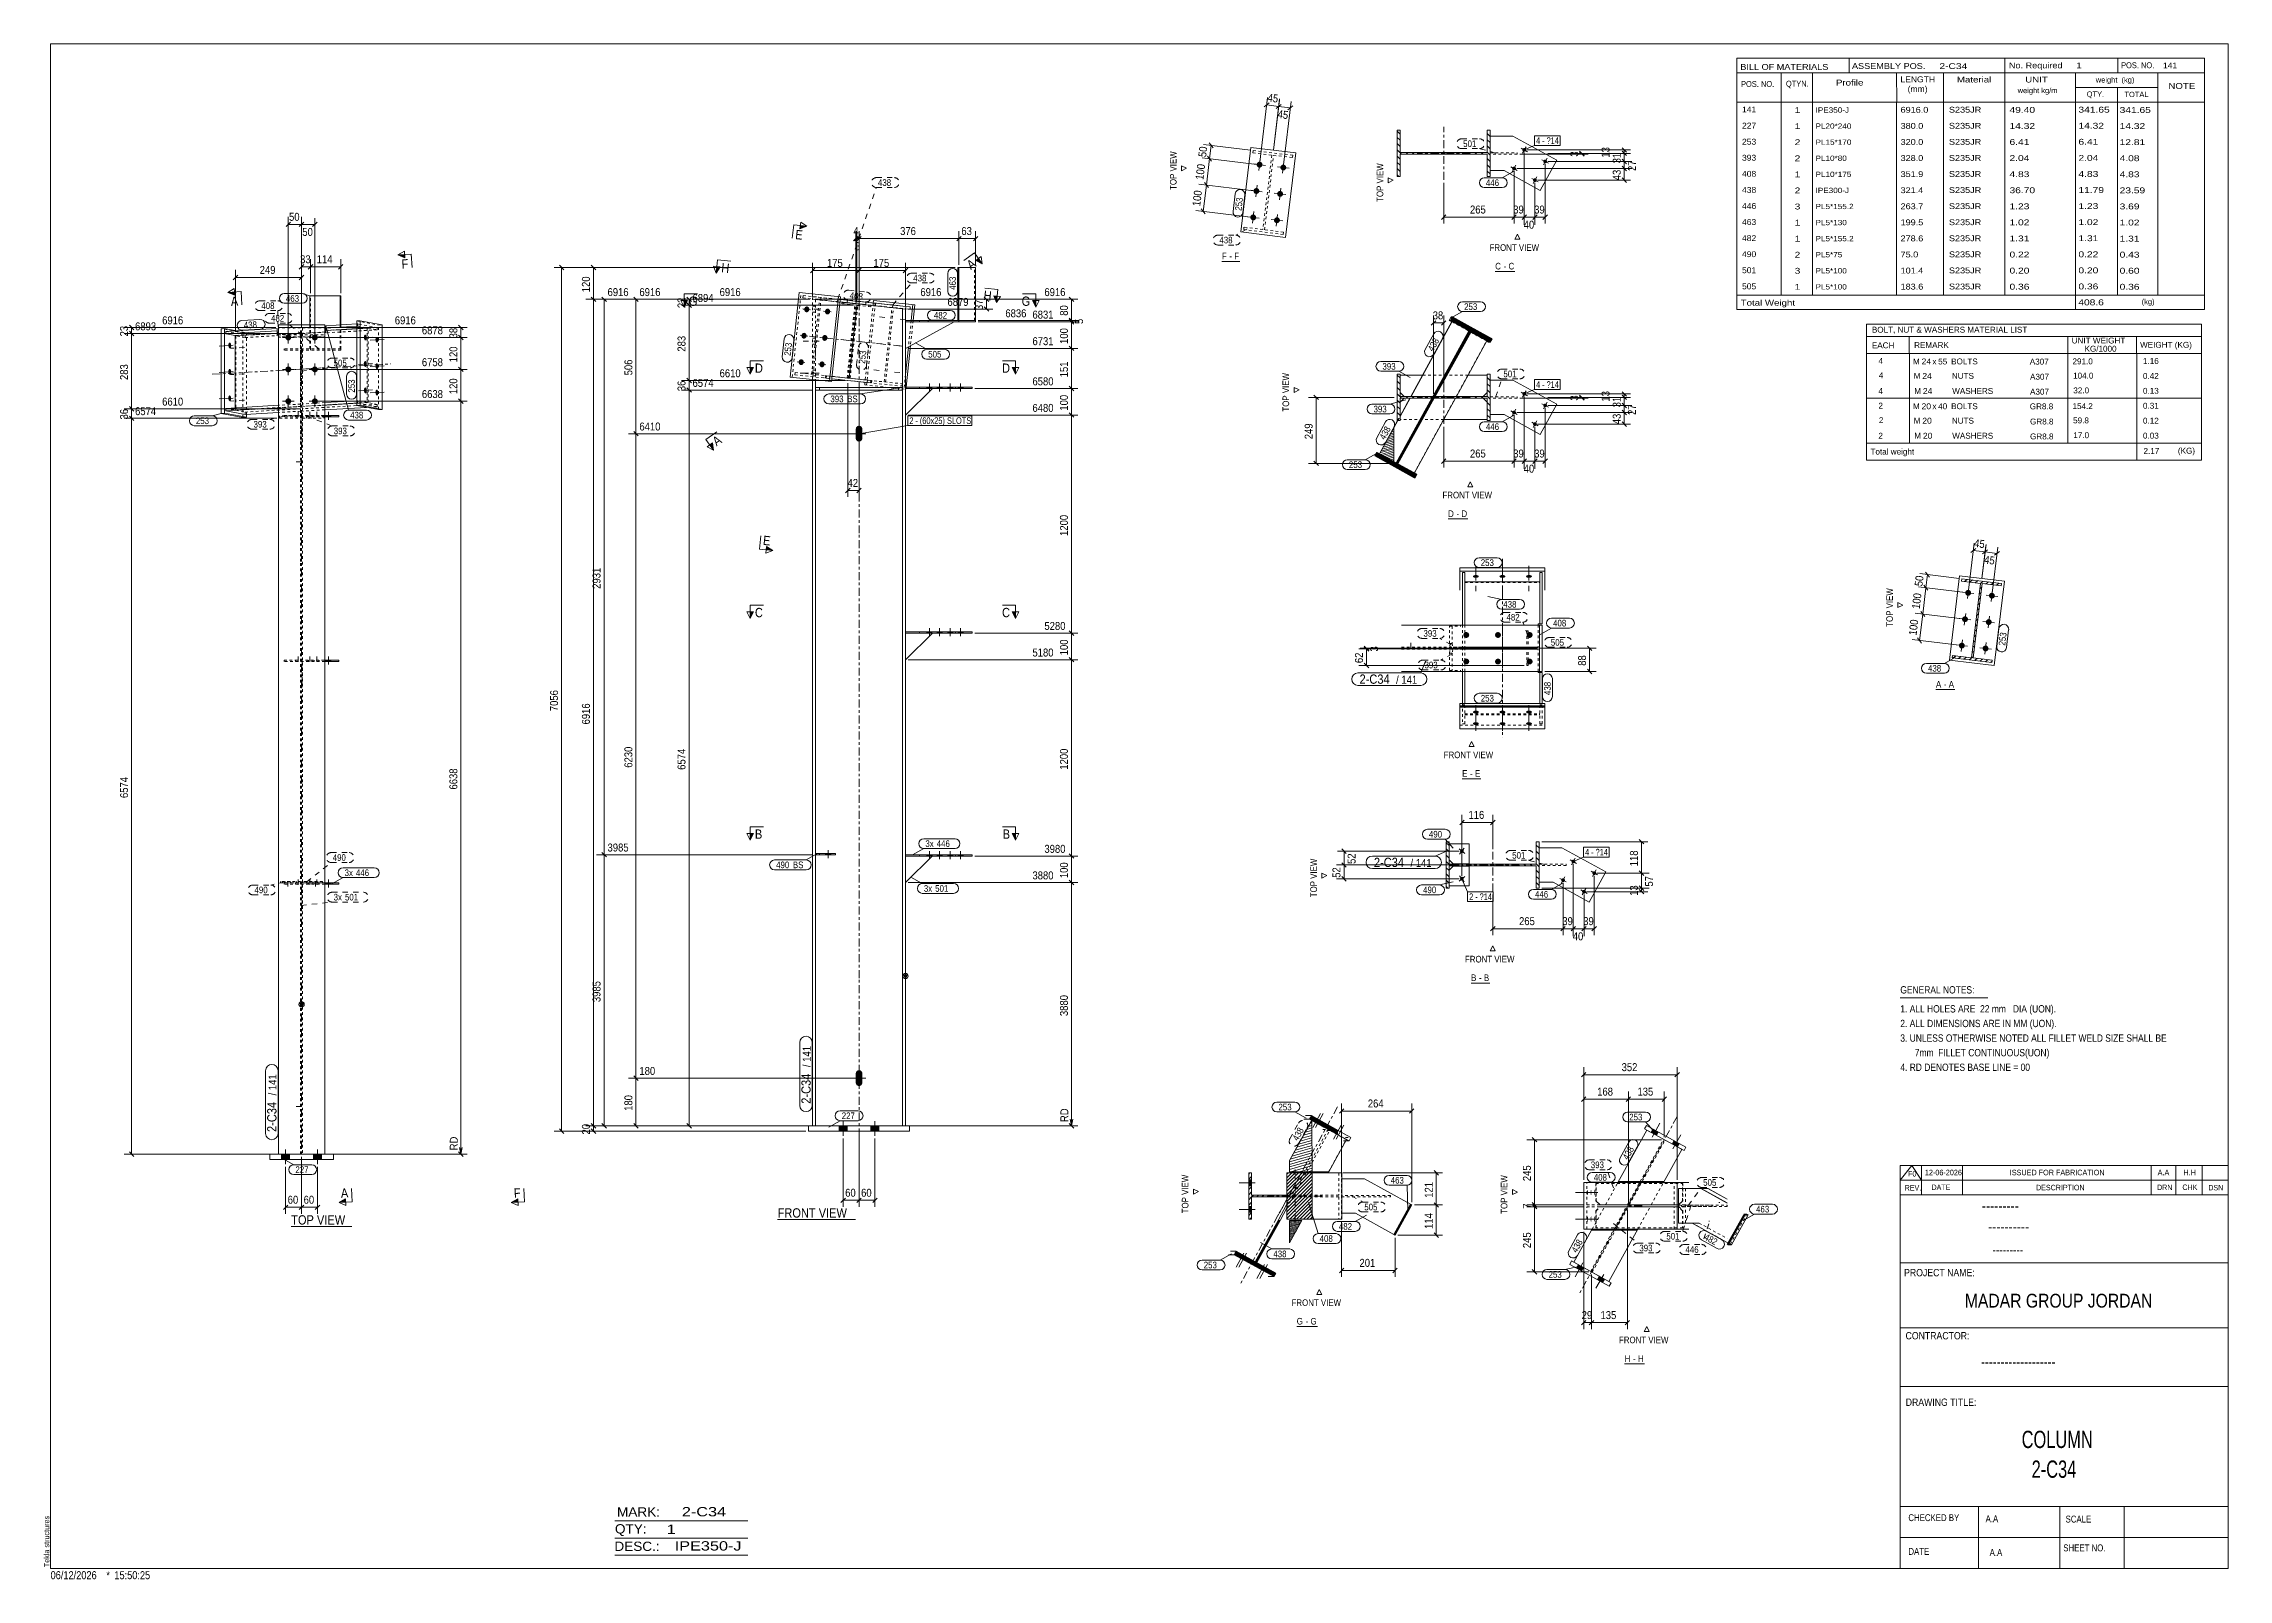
# Model space of a CAD drawing. Header units: millimetres. Extents: x 2 to 825, y 1 to 579.
import ezdxf

# ---------------------------------------------------------------- set-up
doc = ezdxf.new("R2010")
doc.units = ezdxf.units.MM
for name, pattern in [('XKITLINE00', [0]), ('XKITLINE01', [4, 1, -1, 1, -1]), ('XKITLINE02', [4, 2, -2]), ('XKITLINE03', [6, 3, -1, 1, -1])]:
    doc.linetypes.add(name, pattern=pattern)
for name, color, linetype, lineweight in [('Bolt', 3, 'Continuous', 0), ('BoltMark', 7, 'Continuous', 0), ('Dimensions', 7, 'Continuous', 0), ('DrawingSheet', 5, 'Continuous', 0), ('OtherObjectType', 7, 'Continuous', 0), ('Part', 2, 'Continuous', 0), ('PartMark', 7, 'Continuous', 0), ('Section', 6, 'Continuous', 0)]:
    doc.layers.add(name, color=color, linetype=linetype, lineweight=lineweight)
doc.styles.add('@ARIAL_UNICODE_MS_BOLD', font='ARIAL.TTF')
doc.styles.add('ARIAL', font='ARIAL.TTF')
doc.styles.add('ARIAL_NARROW', font='ARIALN.TTF')
doc.styles.add('COMIC_SANS_MS_BOLD', font='COMICBD.TTF')
doc.styles.add('SWIS721_EX_BT', font='ARIAL.TTF')
doc.styles.add('SWISSE', font='ARIAL.TTF')

# ---------------------------------------------------------------- blocks, each defined once
blk = doc.blocks.new('*A1')
at = {"layer": 'Part', "color": 7, "linetype": 'XKITLINE00', "lineweight": 0}
for p, q in [((513.16, 545.01), (512.06, 546.11)), ((513.16, 542.65), (512.06, 543.75)), ((547.06, 544.11), (545.96, 545.21)), ((547.06, 546.47), (547.06, 546.47)), ((547.06, 546.47), (547.06, 546.47)), ((513.16, 540.29), (512.06, 541.39)), ((513.73, 537.37), (512.06, 539.04)), ((513.16, 535.58), (512.06, 536.68)), ((516.09, 537.37), (515.39, 538.07)), ((518.44, 537.37), (517.74, 538.07)), ((520.8, 537.37), (520.1, 538.07)), ((523.16, 537.37), (522.46, 538.07)), ((525.52, 537.37), (524.82, 538.07)), ((527.87, 537.37), (527.17, 538.07)), ((530.23, 537.37), (529.53, 538.07)), ((532.59, 537.37), (531.89, 538.07)), ((534.95, 537.37), (534.25, 538.07)), ((537.3, 537.37), (536.6, 538.07)), ((539.66, 537.37), (538.96, 538.07)), ((542.02, 537.37), (541.32, 538.07)), ((544.37, 537.37), (543.67, 538.07)), ((547.06, 541.75), (545.96, 542.85)), ((547.06, 539.4), (545.96, 540.5)), ((547.06, 537.04), (545.96, 538.14)), ((547.06, 534.68), (545.96, 535.78)), ((513.16, 533.22), (512.06, 534.32)), ((513.16, 530.87), (512.06, 531.97)), ((512.7, 528.97), (512.06, 529.61)), ((547.06, 532.33), (545.96, 533.43)), ((547.06, 529.97), (545.96, 531.07))]:
    blk.add_line(p, q, dxfattribs=at)
blk = doc.blocks.new('*A2')
at = {"layer": 'Part', "color": 7, "linetype": 'XKITLINE00', "lineweight": 0}
for p, q in [((726.67, 377.37), (725.67, 376.58)), ((728.68, 377.13), (727.68, 376.34)), ((730.69, 376.88), (729.68, 376.1)), ((731.68, 370.4), (730.96, 369.83)), ((731.92, 372.41), (731.2, 371.84)), ((732.16, 374.41), (731.44, 373.84)), ((732.69, 376.64), (731.68, 375.85)), ((734.7, 376.4), (733.7, 375.62)), ((736.7, 376.16), (735.7, 375.37)), ((738.71, 375.92), (737.71, 375.13)), ((730.71, 362.38), (729.99, 361.81)), ((730.96, 364.38), (730.23, 363.81)), ((731.2, 366.39), (730.47, 365.82)), ((731.44, 368.39), (730.72, 367.83)), ((729.75, 354.35), (729.02, 353.78)), ((729.99, 356.36), (729.27, 355.79)), ((730.23, 358.36), (729.51, 357.8)), ((730.47, 360.37), (729.75, 359.8)), ((722.39, 348.57), (721.39, 347.79)), ((724.39, 348.33), (723.39, 347.55)), ((726.4, 348.09), (725.4, 347.3)), ((729.02, 348.33), (727.4, 347.06)), ((729.26, 350.34), (728.54, 349.77)), ((729.51, 352.35), (728.78, 351.78)), ((730.41, 347.61), (729.41, 346.82)), ((732.42, 347.37), (731.42, 346.58)), ((734.42, 347.12), (733.42, 346.34)), ((736.04, 346.57), (735.43, 346.1))]:
    blk.add_line(p, q, dxfattribs=at)
blk = doc.blocks.new('*A3')
at = {"layer": 'Part', "color": 7, "linetype": 'XKITLINE00', "lineweight": 0}
for p, q in [((536.11, 329.24), (535.67, 329.68)), ((536.04, 329.24), (535.67, 329.61)), ((535.98, 329.24), (535.67, 329.54)), ((535.91, 329.24), (535.67, 329.47)), ((535.84, 329.24), (535.67, 329.41)), ((535.7, 329.32), (535.67, 329.34)), ((536.18, 329.24), (535.68, 329.73)), ((536.25, 329.24), (535.75, 329.73)), ((536.31, 329.24), (535.82, 329.73)), ((536.38, 329.24), (535.88, 329.73)), ((536.45, 329.24), (535.95, 329.73)), ((536.52, 329.24), (536.02, 329.73)), ((536.58, 329.24), (536.09, 329.73)), ((536.65, 329.24), (536.15, 329.73)), ((536.72, 329.24), (536.22, 329.73)), ((536.78, 329.24), (536.29, 329.73)), ((536.85, 329.24), (536.35, 329.73)), ((536.92, 329.24), (536.42, 329.73)), ((536.99, 329.24), (536.49, 329.73)), ((537.05, 329.24), (536.56, 329.73)), ((537.12, 329.24), (536.62, 329.73)), ((537.19, 329.24), (536.69, 329.73)), ((537.26, 329.24), (536.76, 329.73)), ((537.32, 329.24), (536.83, 329.73)), ((537.39, 329.24), (536.89, 329.73)), ((537.46, 329.24), (536.96, 329.73)), ((537.53, 329.24), (537.03, 329.73)), ((537.59, 329.24), (537.1, 329.73)), ((537.66, 329.24), (537.16, 329.73)), ((537.73, 329.24), (537.23, 329.73)), ((537.8, 329.24), (537.3, 329.73)), ((537.86, 329.24), (537.37, 329.73)), ((537.93, 329.24), (537.43, 329.73)), ((538, 329.24), (537.5, 329.73)), ((538.06, 329.24), (537.57, 329.73)), ((538.13, 329.24), (537.63, 329.73)), ((538.2, 329.24), (537.7, 329.73)), ((538.27, 329.24), (537.77, 329.73)), ((538.33, 329.24), (537.84, 329.73)), ((538.4, 329.24), (537.9, 329.73)), ((538.47, 329.24), (537.97, 329.73)), ((538.54, 329.24), (538.04, 329.73)), ((538.6, 329.24), (538.11, 329.73)), ((538.67, 329.24), (538.17, 329.73)), ((538.74, 329.24), (538.24, 329.73)), ((538.81, 329.24), (538.31, 329.73)), ((538.87, 329.24), (538.38, 329.73)), ((538.94, 329.24), (538.44, 329.73)), ((539.01, 329.24), (538.51, 329.73)), ((539.07, 329.24), (538.58, 329.73)), ((539.14, 329.24), (538.64, 329.73)), ((539.21, 329.24), (538.71, 329.73)), ((539.28, 329.24), (538.78, 329.73)), ((539.34, 329.24), (538.85, 329.73)), ((539.41, 329.24), (538.91, 329.73)), ((539.48, 329.24), (538.98, 329.73)), ((539.55, 329.24), (539.05, 329.73)), ((539.61, 329.24), (539.12, 329.73)), ((539.68, 329.24), (539.18, 329.73)), ((539.75, 329.24), (539.25, 329.73)), ((539.82, 329.24), (539.32, 329.73)), ((539.88, 329.24), (539.39, 329.73)), ((539.95, 329.24), (539.45, 329.73)), ((540.02, 329.24), (539.52, 329.73)), ((540.09, 329.24), (539.59, 329.73)), ((540.15, 329.24), (539.66, 329.73)), ((540.22, 329.24), (539.72, 329.73)), ((540.29, 329.24), (539.79, 329.73)), ((540.35, 329.24), (539.86, 329.73)), ((540.42, 329.24), (539.92, 329.73)), ((540.49, 329.24), (539.99, 329.73)), ((540.56, 329.24), (540.06, 329.73)), ((540.62, 329.24), (540.13, 329.73)), ((540.69, 329.24), (540.19, 329.73)), ((540.76, 329.24), (540.26, 329.73)), ((540.83, 329.24), (540.33, 329.73)), ((540.89, 329.24), (540.4, 329.73)), ((540.96, 329.24), (540.46, 329.73)), ((541.03, 329.24), (540.53, 329.73)), ((541.1, 329.24), (540.6, 329.73)), ((541.16, 329.24), (540.67, 329.73)), ((541.23, 329.24), (540.73, 329.73)), ((541.3, 329.24), (540.8, 329.73)), ((541.36, 329.24), (540.87, 329.73)), ((541.43, 329.24), (540.93, 329.73)), ((541.5, 329.24), (541, 329.73)), ((541.57, 329.24), (541.07, 329.73)), ((541.63, 329.24), (541.14, 329.73)), ((541.7, 329.24), (541.2, 329.73)), ((541.77, 329.24), (541.27, 329.73)), ((541.84, 329.24), (541.34, 329.73)), ((541.9, 329.24), (541.41, 329.73)), ((541.97, 329.24), (541.47, 329.73)), ((542.04, 329.24), (541.54, 329.73)), ((542.11, 329.24), (541.61, 329.73)), ((542.17, 329.24), (541.68, 329.73)), ((542.24, 329.24), (541.74, 329.73)), ((542.31, 329.24), (541.81, 329.73)), ((542.38, 329.24), (541.88, 329.73)), ((542.44, 329.24), (541.94, 329.73)), ((542.51, 329.24), (542.01, 329.73)), ((542.58, 329.24), (542.08, 329.73)), ((542.64, 329.24), (542.15, 329.73)), ((542.71, 329.24), (542.21, 329.73)), ((542.78, 329.24), (542.28, 329.73)), ((542.85, 329.24), (542.35, 329.73)), ((542.91, 329.24), (542.42, 329.73)), ((542.98, 329.24), (542.48, 329.73)), ((543.05, 329.24), (542.55, 329.73)), ((543.12, 329.24), (542.62, 329.73)), ((543.18, 329.24), (542.69, 329.73)), ((543.25, 329.24), (542.75, 329.73)), ((543.32, 329.24), (542.82, 329.73)), ((543.39, 329.24), (542.89, 329.73)), ((543.45, 329.24), (542.96, 329.73)), ((543.52, 329.24), (543.02, 329.73)), ((543.59, 329.24), (543.09, 329.73)), ((543.65, 329.24), (543.16, 329.73)), ((543.72, 329.24), (543.22, 329.73)), ((543.79, 329.24), (543.29, 329.73)), ((543.86, 329.24), (543.36, 329.73)), ((543.92, 329.24), (543.43, 329.73)), ((543.99, 329.24), (543.49, 329.73)), ((544.06, 329.24), (543.56, 329.73)), ((544.13, 329.24), (543.63, 329.73)), ((544.19, 329.24), (543.7, 329.73)), ((544.26, 329.24), (543.76, 329.73)), ((544.33, 329.24), (543.83, 329.73)), ((544.4, 329.24), (543.9, 329.73)), ((544.46, 329.24), (543.97, 329.73)), ((544.53, 329.24), (544.03, 329.73)), ((544.6, 329.24), (544.1, 329.73)), ((544.67, 329.24), (544.17, 329.73)), ((544.73, 329.24), (544.23, 329.73)), ((544.8, 329.24), (544.3, 329.73)), ((544.87, 329.24), (544.37, 329.73)), ((544.93, 329.24), (544.44, 329.73)), ((545, 329.24), (544.5, 329.73)), ((545.07, 329.24), (544.57, 329.73)), ((545.14, 329.24), (544.64, 329.73)), ((545.2, 329.24), (544.71, 329.73)), ((545.27, 329.24), (544.77, 329.73)), ((545.34, 329.24), (544.84, 329.73)), ((545.41, 329.24), (544.91, 329.73)), ((545.47, 329.24), (544.98, 329.73)), ((545.54, 329.24), (545.04, 329.73)), ((545.61, 329.24), (545.11, 329.73)), ((545.68, 329.24), (545.18, 329.73)), ((545.74, 329.24), (545.25, 329.73)), ((545.81, 329.24), (545.31, 329.73)), ((545.88, 329.24), (545.38, 329.73)), ((545.94, 329.24), (545.45, 329.73)), ((545.99, 329.26), (545.51, 329.73)), ((546.02, 329.3), (545.58, 329.73)), ((546.05, 329.33), (545.65, 329.73)), ((546.09, 329.36), (545.72, 329.73)), ((546.12, 329.4), (545.78, 329.73)), ((546.16, 329.43), (545.85, 329.73)), ((546.19, 329.46), (545.92, 329.73)), ((546.22, 329.5), (545.99, 329.73)), ((546.01, 329.24), (545.99, 329.26)), ((546.08, 329.24), (546.02, 329.3)), ((546.26, 329.53), (546.05, 329.73)), ((546.15, 329.24), (546.05, 329.33)), ((546.21, 329.24), (546.09, 329.36)), ((546.29, 329.57), (546.12, 329.73)), ((546.28, 329.24), (546.12, 329.4)), ((546.35, 329.24), (546.16, 329.43)), ((546.32, 329.6), (546.19, 329.73)), ((546.42, 329.24), (546.19, 329.46)), ((546.48, 329.24), (546.22, 329.5)), ((546.36, 329.63), (546.26, 329.73)), ((546.55, 329.24), (546.26, 329.53)), ((546.62, 329.24), (546.29, 329.57)), ((546.39, 329.67), (546.32, 329.73)), ((546.69, 329.24), (546.32, 329.6)), ((546.75, 329.24), (546.36, 329.63)), ((546.43, 329.7), (546.39, 329.73)), ((546.82, 329.24), (546.39, 329.67)), ((546.89, 329.24), (546.43, 329.7)), ((546.96, 329.24), (546.46, 329.73)), ((546.46, 329.73), (546.46, 329.73)), ((547.02, 329.24), (546.52, 329.73)), ((547.09, 329.24), (546.59, 329.73)), ((547.16, 329.24), (546.66, 329.73)), ((547.22, 329.24), (546.73, 329.73)), ((547.29, 329.24), (546.79, 329.73)), ((547.36, 329.24), (546.86, 329.73)), ((547.43, 329.24), (546.93, 329.73)), ((547.49, 329.24), (547, 329.73)), ((547.56, 329.24), (547.06, 329.73)), ((547.63, 329.24), (547.13, 329.73)), ((547.7, 329.24), (547.2, 329.73)), ((547.76, 329.24), (547.27, 329.73)), ((547.83, 329.24), (547.33, 329.73)), ((547.9, 329.24), (547.4, 329.73)), ((547.97, 329.24), (547.47, 329.73)), ((548.03, 329.24), (547.54, 329.73)), ((548.1, 329.24), (547.6, 329.73)), ((548.17, 329.24), (547.67, 329.73)), ((548.23, 329.24), (547.74, 329.73)), ((548.3, 329.24), (547.8, 329.73)), ((548.37, 329.24), (547.87, 329.73)), ((548.44, 329.24), (547.94, 329.73)), ((548.5, 329.24), (548.01, 329.73)), ((548.57, 329.24), (548.07, 329.73)), ((548.64, 329.24), (548.14, 329.73)), ((548.71, 329.24), (548.21, 329.73)), ((548.77, 329.24), (548.28, 329.73)), ((548.84, 329.24), (548.34, 329.73)), ((548.91, 329.24), (548.41, 329.73)), ((548.98, 329.24), (548.48, 329.73)), ((549.04, 329.24), (548.55, 329.73)), ((549.11, 329.24), (548.61, 329.73)), ((549.18, 329.24), (548.68, 329.73)), ((549.25, 329.24), (548.75, 329.73)), ((549.31, 329.24), (548.81, 329.73)), ((549.38, 329.24), (548.88, 329.73)), ((549.45, 329.24), (548.95, 329.73)), ((549.51, 329.24), (549.02, 329.73)), ((549.58, 329.24), (549.08, 329.73)), ((549.65, 329.24), (549.15, 329.73)), ((549.72, 329.24), (549.22, 329.73)), ((549.78, 329.24), (549.29, 329.73)), ((549.85, 329.24), (549.35, 329.73)), ((549.92, 329.24), (549.42, 329.73)), ((549.99, 329.24), (549.49, 329.73)), ((550.05, 329.24), (549.56, 329.73)), ((550.12, 329.24), (549.62, 329.73)), ((550.19, 329.24), (549.69, 329.73)), ((550.26, 329.24), (549.76, 329.73)), ((550.32, 329.24), (549.83, 329.73)), ((550.39, 329.24), (549.89, 329.73)), ((550.46, 329.24), (549.96, 329.73)), ((550.52, 329.24), (550.03, 329.73)), ((550.59, 329.24), (550.09, 329.73)), ((550.66, 329.24), (550.16, 329.73)), ((550.73, 329.24), (550.23, 329.73)), ((550.79, 329.24), (550.3, 329.73)), ((550.86, 329.24), (550.36, 329.73)), ((550.93, 329.24), (550.43, 329.73)), ((551, 329.24), (550.5, 329.73)), ((551.06, 329.24), (550.57, 329.73)), ((551.13, 329.24), (550.63, 329.73)), ((551.2, 329.24), (550.7, 329.73)), ((551.27, 329.24), (550.77, 329.73)), ((551.33, 329.24), (550.84, 329.73)), ((551.4, 329.24), (550.9, 329.73)), ((551.47, 329.24), (550.97, 329.73)), ((551.53, 329.24), (551.04, 329.73)), ((551.6, 329.24), (551.1, 329.73)), ((551.67, 329.24), (551.17, 329.73)), ((551.74, 329.24), (551.24, 329.73)), ((551.8, 329.24), (551.31, 329.73)), ((551.87, 329.24), (551.37, 329.73)), ((551.94, 329.24), (551.44, 329.73)), ((552.01, 329.24), (551.51, 329.73)), ((552.07, 329.24), (551.58, 329.73)), ((552.14, 329.24), (551.64, 329.73)), ((552.21, 329.24), (551.71, 329.73)), ((552.28, 329.24), (551.78, 329.73)), ((552.34, 329.24), (551.85, 329.73)), ((552.41, 329.24), (551.91, 329.73)), ((552.48, 329.24), (551.98, 329.73)), ((552.55, 329.24), (552.05, 329.73)), ((552.61, 329.24), (552.12, 329.73)), ((552.68, 329.24), (552.18, 329.73)), ((552.75, 329.24), (552.25, 329.73)), ((552.81, 329.24), (552.32, 329.73)), ((552.88, 329.24), (552.38, 329.73)), ((552.95, 329.24), (552.45, 329.73)), ((553.02, 329.24), (552.52, 329.73)), ((553.08, 329.24), (552.59, 329.73)), ((553.15, 329.24), (552.65, 329.73)), ((553.22, 329.24), (552.72, 329.73)), ((553.29, 329.24), (552.79, 329.73)), ((553.35, 329.24), (552.86, 329.73)), ((553.42, 329.24), (552.92, 329.73)), ((553.49, 329.24), (552.99, 329.73)), ((553.56, 329.24), (553.06, 329.73)), ((553.62, 329.24), (553.13, 329.73)), ((553.69, 329.24), (553.19, 329.73)), ((553.76, 329.24), (553.26, 329.73)), ((553.82, 329.24), (553.33, 329.73)), ((553.89, 329.24), (553.39, 329.73)), ((553.96, 329.24), (553.46, 329.73)), ((554.03, 329.24), (553.53, 329.73)), ((554.09, 329.24), (553.6, 329.73)), ((554.16, 329.24), (553.66, 329.73)), ((554.23, 329.24), (553.73, 329.73)), ((554.3, 329.24), (553.8, 329.73)), ((554.36, 329.24), (553.87, 329.73)), ((554.43, 329.24), (553.93, 329.73)), ((554.5, 329.24), (554, 329.73)), ((554.57, 329.24), (554.07, 329.73)), ((554.63, 329.24), (554.14, 329.73)), ((554.7, 329.24), (554.2, 329.73)), ((554.77, 329.24), (554.27, 329.73)), ((554.84, 329.24), (554.34, 329.73)), ((554.9, 329.24), (554.41, 329.73)), ((554.97, 329.24), (554.47, 329.73)), ((555.04, 329.24), (554.54, 329.73)), ((555.1, 329.24), (554.61, 329.73)), ((555.17, 329.24), (554.67, 329.73)), ((555.24, 329.24), (554.74, 329.73)), ((555.31, 329.24), (554.81, 329.73)), ((555.37, 329.24), (554.88, 329.73)), ((555.44, 329.24), (554.94, 329.73)), ((555.51, 329.24), (555.01, 329.73)), ((555.58, 329.24), (555.08, 329.73)), ((555.64, 329.24), (555.15, 329.73)), ((555.71, 329.24), (555.21, 329.73)), ((555.78, 329.24), (555.28, 329.73)), ((555.85, 329.24), (555.35, 329.73)), ((555.91, 329.24), (555.42, 329.73)), ((555.98, 329.24), (555.48, 329.73)), ((556.05, 329.24), (555.55, 329.73)), ((556.11, 329.24), (555.62, 329.73)), ((556.18, 329.24), (555.68, 329.73)), ((556.25, 329.24), (555.75, 329.73)), ((556.32, 329.24), (555.82, 329.73)), ((556.38, 329.24), (555.89, 329.73)), ((556.45, 329.24), (555.95, 329.73)), ((556.52, 329.24), (556.02, 329.73)), ((556.59, 329.24), (556.09, 329.73)), ((556.65, 329.24), (556.16, 329.73)), ((556.72, 329.24), (556.22, 329.73)), ((556.79, 329.24), (556.29, 329.73)), ((556.86, 329.24), (556.36, 329.73)), ((556.92, 329.24), (556.43, 329.73)), ((556.99, 329.24), (556.49, 329.73)), ((557.06, 329.24), (556.56, 329.73)), ((557.13, 329.24), (556.63, 329.73)), ((557.19, 329.24), (556.7, 329.73)), ((557.26, 329.24), (556.76, 329.73)), ((557.33, 329.24), (556.83, 329.73)), ((557.39, 329.24), (556.9, 329.73)), ((557.46, 329.24), (556.96, 329.73)), ((557.53, 329.24), (557.03, 329.73)), ((557.6, 329.24), (557.1, 329.73)), ((557.66, 329.24), (557.17, 329.73)), ((557.73, 329.24), (557.23, 329.73)), ((557.8, 329.24), (557.3, 329.73)), ((557.87, 329.24), (557.37, 329.73)), ((557.93, 329.24), (557.44, 329.73)), ((558, 329.24), (557.5, 329.73)), ((558.07, 329.24), (557.57, 329.73)), ((558.14, 329.24), (557.64, 329.73)), ((558.2, 329.24), (557.71, 329.73)), ((558.27, 329.24), (557.77, 329.73)), ((558.34, 329.24), (557.84, 329.73)), ((558.4, 329.24), (557.91, 329.73)), ((558.47, 329.24), (557.97, 329.73)), ((558.54, 329.24), (558.04, 329.73)), ((558.61, 329.24), (558.11, 329.73)), ((558.67, 329.24), (558.18, 329.73)), ((558.74, 329.24), (558.24, 329.73)), ((558.81, 329.24), (558.31, 329.73)), ((558.88, 329.24), (558.38, 329.73)), ((558.94, 329.24), (558.45, 329.73)), ((559.01, 329.24), (558.51, 329.73)), ((559.08, 329.24), (558.58, 329.73)), ((559.15, 329.24), (558.65, 329.73)), ((559.21, 329.24), (558.72, 329.73)), ((559.28, 329.24), (558.78, 329.73)), ((559.35, 329.24), (558.85, 329.73)), ((559.42, 329.24), (558.92, 329.73)), ((559.48, 329.24), (558.99, 329.73)), ((559.55, 329.24), (559.05, 329.73)), ((559.62, 329.24), (559.12, 329.73)), ((559.68, 329.24), (559.19, 329.73)), ((559.75, 329.24), (559.25, 329.73)), ((559.82, 329.24), (559.32, 329.73)), ((559.89, 329.24), (559.39, 329.73)), ((559.95, 329.24), (559.46, 329.73)), ((560.02, 329.24), (559.52, 329.73)), ((560.09, 329.24), (559.59, 329.73)), ((560.16, 329.24), (559.66, 329.73)), ((560.22, 329.24), (559.73, 329.73)), ((560.29, 329.24), (559.79, 329.73)), ((560.36, 329.24), (559.86, 329.73)), ((560.43, 329.24), (559.93, 329.73)), ((560.49, 329.24), (560, 329.73)), ((560.56, 329.24), (560.06, 329.73)), ((560.63, 329.24), (560.13, 329.73)), ((560.69, 329.24), (560.2, 329.73)), ((560.76, 329.24), (560.26, 329.73)), ((560.83, 329.24), (560.33, 329.73)), ((560.9, 329.24), (560.4, 329.73)), ((560.96, 329.24), (560.47, 329.73)), ((561.03, 329.24), (560.53, 329.73)), ((561.1, 329.24), (560.6, 329.73)), ((561.17, 329.24), (560.67, 329.73)), ((561.23, 329.24), (560.74, 329.73)), ((561.3, 329.24), (560.8, 329.73)), ((561.37, 329.24), (560.87, 329.73)), ((561.44, 329.24), (560.94, 329.73)), ((561.5, 329.24), (561.01, 329.73)), ((561.57, 329.24), (561.07, 329.73)), ((561.64, 329.24), (561.14, 329.73)), ((561.71, 329.24), (561.21, 329.73)), ((561.77, 329.24), (561.27, 329.73)), ((561.84, 329.24), (561.34, 329.73)), ((561.91, 329.24), (561.41, 329.73)), ((561.97, 329.24), (561.48, 329.73)), ((562.04, 329.24), (561.54, 329.73)), ((562.11, 329.24), (561.61, 329.73)), ((562.18, 329.24), (561.68, 329.73)), ((562.24, 329.24), (561.75, 329.73)), ((562.31, 329.24), (561.81, 329.73)), ((562.38, 329.24), (561.88, 329.73)), ((562.45, 329.24), (561.95, 329.73)), ((562.51, 329.24), (562.02, 329.73)), ((562.58, 329.24), (562.08, 329.73)), ((562.65, 329.24), (562.15, 329.73)), ((562.72, 329.24), (562.22, 329.73)), ((562.78, 329.24), (562.29, 329.73)), ((562.85, 329.24), (562.35, 329.73)), ((562.92, 329.24), (562.42, 329.73)), ((562.98, 329.24), (562.49, 329.73)), ((563.05, 329.24), (562.55, 329.73)), ((563.12, 329.24), (562.62, 329.73)), ((563.19, 329.24), (562.69, 329.73)), ((563.25, 329.24), (562.76, 329.73)), ((563.32, 329.24), (562.82, 329.73)), ((563.39, 329.24), (562.89, 329.73)), ((563.46, 329.24), (562.96, 329.73)), ((563.52, 329.24), (563.03, 329.73)), ((563.59, 329.24), (563.09, 329.73)), ((563.66, 329.24), (563.16, 329.73)), ((563.73, 329.24), (563.23, 329.73)), ((563.79, 329.24), (563.3, 329.73)), ((563.86, 329.24), (563.36, 329.73)), ((563.93, 329.24), (563.43, 329.73)), ((564, 329.24), (563.5, 329.73)), ((564.06, 329.24), (563.56, 329.73)), ((564.13, 329.24), (563.63, 329.73)), ((564.2, 329.24), (563.7, 329.73)), ((564.26, 329.24), (563.77, 329.73)), ((564.33, 329.24), (563.83, 329.73)), ((564.4, 329.24), (563.9, 329.73)), ((564.47, 329.24), (563.97, 329.73)), ((564.53, 329.24), (564.04, 329.73)), ((564.6, 329.24), (564.1, 329.73)), ((564.67, 329.24), (564.17, 329.73)), ((564.74, 329.24), (564.24, 329.73)), ((564.8, 329.24), (564.31, 329.73)), ((564.87, 329.24), (564.37, 329.73)), ((564.94, 329.24), (564.44, 329.73)), ((565.01, 329.24), (564.51, 329.73)), ((565.07, 329.24), (564.58, 329.73)), ((565.14, 329.24), (564.64, 329.73)), ((565.21, 329.24), (564.71, 329.73)), ((565.27, 329.24), (564.78, 329.73)), ((565.34, 329.24), (564.84, 329.73)), ((565.41, 329.24), (564.91, 329.73)), ((565.48, 329.24), (564.98, 329.73)), ((565.54, 329.24), (565.05, 329.73)), ((565.61, 329.24), (565.11, 329.73)), ((565.68, 329.24), (565.18, 329.73)), ((565.75, 329.24), (565.25, 329.73)), ((565.81, 329.24), (565.32, 329.73)), ((565.88, 329.24), (565.38, 329.73)), ((565.95, 329.24), (565.45, 329.73)), ((566.02, 329.24), (565.52, 329.73)), ((566.08, 329.24), (565.59, 329.73)), ((566.15, 329.24), (565.65, 329.73)), ((566.22, 329.24), (565.72, 329.73)), ((566.29, 329.24), (565.79, 329.73)), ((566.35, 329.24), (565.85, 329.73)), ((566.42, 329.24), (565.92, 329.73)), ((566.49, 329.24), (565.99, 329.73)), ((566.55, 329.24), (566.06, 329.73)), ((566.62, 329.24), (566.12, 329.73)), ((566.69, 329.24), (566.19, 329.73)), ((566.76, 329.24), (566.26, 329.73)), ((566.82, 329.24), (566.33, 329.73)), ((566.89, 329.24), (566.39, 329.73)), ((566.96, 329.24), (566.46, 329.73)), ((567.03, 329.24), (566.53, 329.73)), ((567.09, 329.24), (566.6, 329.73)), ((567.16, 329.24), (566.66, 329.73)), ((567.2, 329.26), (566.73, 329.73)), ((567.24, 329.3), (566.8, 329.73)), ((567.27, 329.33), (566.87, 329.73)), ((567.3, 329.36), (566.93, 329.73)), ((567.34, 329.4), (567, 329.73)), ((567.37, 329.43), (567.07, 329.73)), ((567.4, 329.47), (567.13, 329.73)), ((567.44, 329.5), (567.2, 329.73)), ((567.23, 329.24), (567.2, 329.26)), ((567.3, 329.24), (567.24, 329.3)), ((567.47, 329.53), (567.27, 329.73)), ((567.36, 329.24), (567.27, 329.33)), ((567.43, 329.24), (567.3, 329.36)), ((567.51, 329.57), (567.34, 329.73)), ((567.5, 329.24), (567.34, 329.4)), ((567.56, 329.24), (567.37, 329.43)), ((567.54, 329.6), (567.4, 329.73)), ((567.63, 329.24), (567.4, 329.47)), ((567.67, 329.26), (567.44, 329.5)), ((567.57, 329.63), (567.47, 329.73)), ((567.67, 329.33), (567.47, 329.53)), ((567.67, 329.4), (567.51, 329.57)), ((567.61, 329.67), (567.54, 329.73)), ((567.67, 329.47), (567.54, 329.6)), ((567.67, 329.53), (567.57, 329.63)), ((567.64, 329.7), (567.61, 329.73)), ((567.67, 329.6), (567.61, 329.67)), ((567.67, 329.67), (567.64, 329.7))]:
    blk.add_line(p, q, dxfattribs=at)
blk = doc.blocks.new('*A4')
at = {"layer": 'Part', "color": 7, "linetype": 'XKITLINE00', "lineweight": 0}
for p, q in [((513.16, 453.17), (512.06, 454.27)), ((547.06, 452.27), (545.96, 453.37)), ((547.06, 454.63), (547.06, 454.63)), ((547.06, 454.63), (547.06, 454.63)), ((513.16, 450.81), (512.06, 451.91)), ((513.16, 448.46), (512.06, 449.56)), ((513.73, 445.53), (512.06, 447.2)), ((513.16, 443.74), (512.06, 444.84)), ((516.09, 445.53), (515.39, 446.23)), ((518.44, 445.53), (517.74, 446.23)), ((520.8, 445.53), (520.1, 446.23)), ((523.16, 445.53), (522.46, 446.23)), ((525.52, 445.53), (524.82, 446.23)), ((527.87, 445.53), (527.17, 446.23)), ((530.23, 445.53), (529.53, 446.23)), ((532.59, 445.53), (531.89, 446.23)), ((534.95, 445.53), (534.25, 446.23)), ((537.3, 445.53), (536.6, 446.23)), ((539.66, 445.53), (538.96, 446.23)), ((542.02, 445.53), (541.32, 446.23)), ((544.37, 445.53), (543.67, 446.23)), ((547.06, 449.92), (545.96, 451.02)), ((547.06, 447.56), (545.96, 448.66)), ((547.06, 445.2), (545.96, 446.3)), ((513.16, 441.38), (512.06, 442.48)), ((513.16, 439.03), (512.06, 440.13)), ((512.7, 437.13), (512.06, 437.77)), ((547.06, 442.84), (545.96, 443.94)), ((547.06, 440.49), (545.96, 441.59)), ((547.06, 438.13), (545.96, 439.23))]:
    blk.add_line(p, q, dxfattribs=at)
blk = doc.blocks.new('*A5')
at = {"layer": 'Part', "color": 7, "linetype": 'XKITLINE00', "lineweight": 0}
for p, q in [((525.25, 444.22), (524.37, 443.97)), ((525.3, 444.3), (524.41, 444.05)), ((525.34, 444.38), (524.45, 444.12)), ((525.38, 444.45), (524.49, 444.2)), ((525.42, 444.53), (524.54, 444.28)), ((525.47, 444.61), (524.58, 444.35)), ((525.51, 444.68), (524.62, 444.43)), ((525.55, 444.76), (524.66, 444.51)), ((525.59, 444.84), (524.71, 444.58)), ((525.64, 444.92), (524.75, 444.66)), ((525.68, 444.99), (524.79, 444.74)), ((525.72, 445.07), (524.83, 444.81)), ((525.76, 445.15), (524.88, 444.89)), ((525.81, 445.22), (524.92, 444.97)), ((525.85, 445.3), (524.96, 445.05)), ((525.89, 445.38), (525.01, 445.12)), ((525.94, 445.45), (525.05, 445.2)), ((525.98, 445.53), (525.09, 445.28)), ((525.75, 445.53), (525.13, 445.35)), ((525.53, 445.53), (525.18, 445.43)), ((525.3, 445.53), (525.26, 445.52)), ((520.69, 436), (519.8, 435.74)), ((520.73, 436.07), (519.84, 435.82)), ((520.77, 436.15), (519.89, 435.9)), ((520.82, 436.23), (519.93, 435.97)), ((520.86, 436.3), (519.97, 436.05)), ((520.9, 436.38), (520.01, 436.13)), ((520.94, 436.46), (520.06, 436.2)), ((520.99, 436.53), (520.1, 436.28)), ((521.03, 436.61), (520.14, 436.36)), ((521.07, 436.69), (520.18, 436.43)), ((521.11, 436.77), (520.23, 436.51)), ((521.16, 436.84), (520.27, 436.59)), ((521.2, 436.92), (520.31, 436.67)), ((521.24, 437), (520.35, 436.74)), ((521.28, 437.07), (520.4, 436.82)), ((521.33, 437.15), (520.44, 436.9)), ((521.37, 437.23), (520.48, 436.97)), ((521.41, 437.3), (520.53, 437.05)), ((521.46, 437.38), (520.57, 437.13)), ((521.5, 437.46), (520.61, 437.2)), ((521.54, 437.53), (520.65, 437.28)), ((521.58, 437.61), (520.7, 437.36)), ((521.63, 437.69), (520.74, 437.43)), ((521.67, 437.76), (520.78, 437.51)), ((521.71, 437.84), (520.82, 437.59)), ((521.75, 437.92), (520.87, 437.66)), ((521.8, 438), (520.91, 437.74)), ((521.84, 438.07), (520.95, 437.82)), ((521.88, 438.15), (520.99, 437.9)), ((521.92, 438.23), (521.04, 437.97)), ((521.97, 438.3), (521.08, 438.05)), ((522.01, 438.38), (521.12, 438.13)), ((522.05, 438.46), (521.17, 438.2)), ((522.1, 438.53), (521.21, 438.28)), ((522.14, 438.61), (521.25, 438.36)), ((522.18, 438.69), (521.29, 438.43)), ((522.22, 438.76), (521.34, 438.51)), ((522.27, 438.84), (521.38, 438.59)), ((522.31, 438.92), (521.42, 438.66)), ((522.35, 439), (521.46, 438.74)), ((522.39, 439.07), (521.51, 438.82)), ((522.44, 439.15), (521.55, 438.89)), ((522.48, 439.23), (521.59, 438.97)), ((522.52, 439.3), (521.63, 439.05)), ((522.56, 439.38), (521.68, 439.13)), ((522.61, 439.46), (521.72, 439.2)), ((522.65, 439.53), (521.76, 439.28)), ((522.69, 439.61), (521.81, 439.36)), ((522.74, 439.69), (521.85, 439.43)), ((522.78, 439.76), (521.89, 439.51)), ((522.82, 439.84), (521.93, 439.59)), ((522.86, 439.92), (521.98, 439.66)), ((522.91, 439.99), (522.02, 439.74)), ((522.95, 440.07), (522.06, 439.82)), ((522.99, 440.15), (522.1, 439.89)), ((523.03, 440.23), (522.15, 439.97)), ((523.08, 440.3), (522.19, 440.05)), ((523.12, 440.38), (522.23, 440.12)), ((523.16, 440.46), (522.27, 440.2)), ((523.2, 440.53), (522.32, 440.28)), ((523.25, 440.61), (522.36, 440.36)), ((523.29, 440.69), (522.4, 440.43)), ((523.33, 440.76), (522.45, 440.51)), ((523.38, 440.84), (522.49, 440.59)), ((523.42, 440.92), (522.53, 440.66)), ((523.46, 440.99), (522.57, 440.74)), ((523.5, 441.07), (522.62, 440.82)), ((523.55, 441.15), (522.66, 440.89)), ((523.59, 441.22), (522.7, 440.97)), ((523.63, 441.3), (522.74, 441.05)), ((523.67, 441.38), (522.79, 441.12)), ((523.72, 441.46), (522.83, 441.2)), ((523.76, 441.53), (522.87, 441.28)), ((523.8, 441.61), (522.91, 441.36)), ((523.84, 441.69), (522.96, 441.43)), ((523.89, 441.76), (523, 441.51)), ((523.93, 441.84), (523.04, 441.59)), ((523.97, 441.92), (523.09, 441.66)), ((524.02, 441.99), (523.13, 441.74)), ((524.06, 442.07), (523.17, 441.82)), ((524.1, 442.15), (523.21, 441.89)), ((524.14, 442.22), (523.26, 441.97)), ((524.19, 442.3), (523.3, 442.05)), ((524.23, 442.38), (523.34, 442.12)), ((524.27, 442.45), (523.38, 442.2)), ((524.31, 442.53), (523.43, 442.28)), ((524.36, 442.61), (523.47, 442.35)), ((524.4, 442.69), (523.51, 442.43)), ((524.44, 442.76), (523.55, 442.51)), ((524.48, 442.84), (523.6, 442.59)), ((524.53, 442.92), (523.64, 442.66)), ((524.57, 442.99), (523.68, 442.74)), ((524.61, 443.07), (523.73, 442.82)), ((524.66, 443.15), (523.77, 442.89)), ((524.7, 443.22), (523.81, 442.97)), ((524.74, 443.3), (523.85, 443.05)), ((524.78, 443.38), (523.9, 443.12)), ((524.83, 443.45), (523.94, 443.2)), ((524.87, 443.53), (523.98, 443.28)), ((524.91, 443.61), (524.02, 443.35)), ((524.95, 443.69), (524.07, 443.43)), ((525, 443.76), (524.11, 443.51)), ((525.04, 443.84), (524.15, 443.58)), ((525.08, 443.92), (524.19, 443.66)), ((525.12, 443.99), (524.24, 443.74)), ((525.17, 444.07), (524.28, 443.82)), ((525.21, 444.15), (524.32, 443.89)), ((510.8, 428.27), (506.77, 427.11)), ((510.8, 428.88), (507.17, 427.84)), ((510.8, 429.49), (507.58, 428.57)), ((510.8, 430.1), (507.98, 429.29)), ((510.8, 430.71), (508.38, 430.02)), ((510.8, 431.32), (508.79, 430.74)), ((510.8, 431.93), (509.19, 431.47)), ((510.8, 432.54), (509.59, 432.19)), ((510.8, 433.15), (509.99, 432.92)), ((510.8, 433.76), (510.4, 433.64)), ((516.12, 427.77), (515.24, 427.52)), ((516.17, 427.85), (515.28, 427.59)), ((516.21, 427.92), (515.32, 427.67)), ((516.25, 428), (515.36, 427.75)), ((516.29, 428.08), (515.41, 427.82)), ((516.34, 428.15), (515.45, 427.9)), ((516.38, 428.23), (515.49, 427.98)), ((516.42, 428.31), (515.53, 428.05)), ((516.46, 428.38), (515.58, 428.13)), ((516.51, 428.46), (515.62, 428.21)), ((516.55, 428.54), (515.66, 428.28)), ((516.59, 428.62), (515.7, 428.36)), ((516.63, 428.69), (515.75, 428.44)), ((516.68, 428.77), (515.79, 428.52)), ((516.72, 428.85), (515.83, 428.59)), ((516.76, 428.92), (515.88, 428.67)), ((516.81, 429), (515.92, 428.75)), ((516.85, 429.08), (515.96, 428.82)), ((516.89, 429.15), (516, 428.9)), ((516.93, 429.23), (516.05, 428.98)), ((516.98, 429.31), (516.09, 429.05)), ((517.02, 429.38), (516.13, 429.13)), ((517.06, 429.46), (516.17, 429.21)), ((517.1, 429.54), (516.22, 429.28)), ((517.15, 429.61), (516.26, 429.36)), ((517.19, 429.69), (516.3, 429.44)), ((517.23, 429.77), (516.34, 429.51)), ((517.27, 429.85), (516.39, 429.59)), ((517.32, 429.92), (516.43, 429.67)), ((517.36, 430), (516.47, 429.75)), ((517.4, 430.08), (516.52, 429.82)), ((517.45, 430.15), (516.56, 429.9)), ((517.49, 430.23), (516.6, 429.98)), ((517.53, 430.31), (516.64, 430.05)), ((517.57, 430.38), (516.69, 430.13)), ((517.62, 430.46), (516.73, 430.21)), ((517.66, 430.54), (516.77, 430.28)), ((517.7, 430.61), (516.81, 430.36)), ((517.74, 430.69), (516.86, 430.44)), ((517.79, 430.77), (516.9, 430.51)), ((517.83, 430.85), (516.94, 430.59)), ((517.87, 430.92), (516.98, 430.67)), ((517.91, 431), (517.03, 430.74)), ((517.96, 431.08), (517.07, 430.82)), ((518, 431.15), (517.11, 430.9)), ((518.04, 431.23), (517.16, 430.98)), ((518.09, 431.31), (517.2, 431.05)), ((518.13, 431.38), (517.24, 431.13)), ((518.17, 431.46), (517.28, 431.21)), ((518.21, 431.54), (517.33, 431.28)), ((518.26, 431.61), (517.37, 431.36)), ((518.3, 431.69), (517.41, 431.44)), ((518.34, 431.77), (517.45, 431.51)), ((518.38, 431.84), (517.5, 431.59)), ((518.43, 431.92), (517.54, 431.67)), ((518.47, 432), (517.58, 431.74)), ((518.51, 432.08), (517.62, 431.82)), ((518.55, 432.15), (517.67, 431.9)), ((518.6, 432.23), (517.71, 431.98)), ((518.64, 432.31), (517.75, 432.05)), ((518.68, 432.38), (517.8, 432.13)), ((518.73, 432.46), (517.84, 432.21)), ((518.77, 432.54), (517.88, 432.28)), ((518.81, 432.61), (517.92, 432.36)), ((518.85, 432.69), (517.97, 432.44)), ((518.9, 432.77), (518.01, 432.51)), ((518.94, 432.84), (518.05, 432.59)), ((518.98, 432.92), (518.09, 432.67)), ((519.02, 433), (518.14, 432.74)), ((519.07, 433.07), (518.18, 432.82)), ((519.11, 433.15), (518.22, 432.9)), ((519.15, 433.23), (518.26, 432.97)), ((519.19, 433.31), (518.31, 433.05)), ((519.24, 433.38), (518.35, 433.13)), ((519.28, 433.46), (518.39, 433.21)), ((519.32, 433.54), (518.43, 433.28)), ((519.37, 433.61), (518.48, 433.36)), ((519.41, 433.69), (518.52, 433.44)), ((519.45, 433.77), (518.56, 433.51)), ((519.49, 433.84), (518.61, 433.59)), ((519.54, 433.92), (518.65, 433.67)), ((519.58, 434), (518.69, 433.74)), ((519.62, 434.07), (518.73, 433.82)), ((519.66, 434.15), (518.78, 433.9)), ((519.71, 434.23), (518.82, 433.97)), ((519.75, 434.31), (518.86, 434.05)), ((519.79, 434.38), (518.9, 434.13)), ((519.83, 434.46), (518.95, 434.2)), ((519.88, 434.54), (518.99, 434.28)), ((519.92, 434.61), (519.03, 434.36)), ((519.96, 434.69), (519.07, 434.44)), ((520.01, 434.77), (519.12, 434.51)), ((520.05, 434.84), (519.16, 434.59)), ((520.09, 434.92), (519.2, 434.67)), ((520.13, 435), (519.25, 434.74)), ((520.18, 435.07), (519.29, 434.82)), ((520.22, 435.15), (519.33, 434.9)), ((520.26, 435.23), (519.37, 434.97)), ((520.3, 435.3), (519.42, 435.05)), ((520.35, 435.38), (519.46, 435.13)), ((520.39, 435.46), (519.5, 435.2)), ((520.43, 435.54), (519.54, 435.28)), ((520.47, 435.61), (519.59, 435.36)), ((520.52, 435.69), (519.63, 435.43)), ((520.56, 435.77), (519.67, 435.51)), ((520.6, 435.84), (519.71, 435.59)), ((520.64, 435.92), (519.76, 435.67)), ((510.8, 426.44), (505.56, 424.94)), ((510.8, 425.83), (505.83, 424.4)), ((510.8, 427.05), (505.97, 425.66)), ((510.8, 427.66), (506.37, 426.39)), ((510.8, 425.22), (506.56, 424)), ((510.8, 424.61), (507.29, 423.6)), ((510.8, 424), (508.02, 423.2)), ((510.8, 423.39), (508.75, 422.8)), ((510.8, 422.78), (509.48, 422.4)), ((510.8, 422.17), (510.21, 422)), ((512.51, 421.43), (511.74, 421.21)), ((512.52, 421.37), (511.75, 421.15)), ((512.49, 421.49), (511.78, 421.29)), ((512.47, 421.55), (511.82, 421.36)), ((512.54, 421.31), (511.83, 421.11)), ((512.46, 421.61), (511.86, 421.44)), ((512.44, 421.67), (511.91, 421.52)), ((512.5, 421.23), (511.91, 421.07)), ((512.42, 421.73), (511.95, 421.6)), ((512.4, 421.79), (511.99, 421.67)), ((512.45, 421.16), (511.99, 421.02)), ((512.39, 421.85), (512.04, 421.75)), ((512.41, 421.08), (512.06, 420.98)), ((512.37, 421.91), (512.08, 421.83)), ((512.35, 421.97), (512.12, 421.9)), ((512.37, 421), (512.14, 420.94)), ((512.34, 422.03), (512.16, 421.98)), ((512.32, 422.09), (512.21, 422.06)), ((512.33, 420.93), (512.24, 420.9)), ((512.3, 422.15), (512.25, 422.13)), ((513.18, 422.46), (512.29, 422.21)), ((513.14, 422.39), (512.3, 422.15)), ((513.09, 422.31), (512.32, 422.09)), ((513.22, 422.54), (512.33, 422.29)), ((513.05, 422.23), (512.34, 422.03)), ((513.01, 422.16), (512.35, 421.97)), ((512.97, 422.08), (512.37, 421.91)), ((513.26, 422.62), (512.38, 422.36)), ((512.92, 422), (512.39, 421.85)), ((512.88, 421.93), (512.4, 421.79)), ((513.31, 422.7), (512.42, 422.44)), ((512.84, 421.85), (512.42, 421.73)), ((512.79, 421.77), (512.44, 421.67)), ((513.35, 422.77), (512.46, 422.52)), ((512.75, 421.7), (512.46, 421.61)), ((512.71, 421.62), (512.47, 421.55)), ((512.67, 421.54), (512.49, 421.49)), ((513.39, 422.85), (512.5, 422.6)), ((512.62, 421.47), (512.51, 421.43)), ((512.58, 421.39), (512.52, 421.37)), ((513.43, 422.93), (512.55, 422.67)), ((513.48, 423), (512.59, 422.75)), ((513.52, 423.08), (512.63, 422.83)), ((513.56, 423.16), (512.68, 422.9)), ((513.61, 423.23), (512.72, 422.98)), ((513.65, 423.31), (512.76, 423.06)), ((513.69, 423.39), (512.8, 423.13)), ((513.73, 423.46), (512.85, 423.21)), ((513.78, 423.54), (512.89, 423.29)), ((513.82, 423.62), (512.93, 423.36)), ((513.86, 423.69), (512.97, 423.44)), ((513.9, 423.77), (513.02, 423.52)), ((513.95, 423.85), (513.06, 423.59)), ((513.99, 423.93), (513.1, 423.67)), ((514.03, 424), (513.14, 423.75)), ((514.07, 424.08), (513.19, 423.83)), ((514.12, 424.16), (513.23, 423.9)), ((514.16, 424.23), (513.27, 423.98)), ((514.2, 424.31), (513.32, 424.06)), ((514.25, 424.39), (513.36, 424.13)), ((514.29, 424.46), (513.4, 424.21)), ((514.33, 424.54), (513.44, 424.29)), ((514.37, 424.62), (513.49, 424.36)), ((514.42, 424.69), (513.53, 424.44)), ((514.46, 424.77), (513.57, 424.52)), ((514.5, 424.85), (513.61, 424.59)), ((514.54, 424.92), (513.66, 424.67)), ((514.59, 425), (513.7, 424.75)), ((514.63, 425.08), (513.74, 424.82)), ((514.67, 425.16), (513.78, 424.9)), ((514.71, 425.23), (513.83, 424.98)), ((514.76, 425.31), (513.87, 425.06)), ((514.8, 425.39), (513.91, 425.13)), ((514.84, 425.46), (513.96, 425.21)), ((514.89, 425.54), (514, 425.29)), ((514.93, 425.62), (514.04, 425.36)), ((514.97, 425.69), (514.08, 425.44)), ((515.01, 425.77), (514.13, 425.52)), ((515.06, 425.85), (514.17, 425.59)), ((515.1, 425.92), (514.21, 425.67)), ((515.14, 426), (514.25, 425.75)), ((515.18, 426.08), (514.3, 425.82)), ((515.23, 426.16), (514.34, 425.9)), ((515.27, 426.23), (514.38, 425.98)), ((515.31, 426.31), (514.42, 426.05)), ((515.35, 426.39), (514.47, 426.13)), ((515.4, 426.46), (514.51, 426.21)), ((515.44, 426.54), (514.55, 426.29)), ((515.48, 426.62), (514.6, 426.36)), ((515.53, 426.69), (514.64, 426.44)), ((515.57, 426.77), (514.68, 426.52)), ((515.61, 426.85), (514.72, 426.59)), ((515.65, 426.92), (514.77, 426.67)), ((515.7, 427), (514.81, 426.75)), ((515.74, 427.08), (514.85, 426.82)), ((515.78, 427.15), (514.89, 426.9)), ((515.82, 427.23), (514.94, 426.98)), ((515.87, 427.31), (514.98, 427.05)), ((515.91, 427.39), (515.02, 427.13)), ((515.95, 427.46), (515.06, 427.21)), ((515.99, 427.54), (515.11, 427.29)), ((516.04, 427.62), (515.15, 427.36)), ((516.08, 427.69), (515.19, 427.44))]:
    blk.add_line(p, q, dxfattribs=at)
blk = doc.blocks.new('*A6')
at = {"layer": 'Part', "color": 7, "linetype": 'XKITLINE00', "lineweight": 0}
for p, q in [((538.94, 468.9), (538.06, 468.64)), ((538.99, 468.97), (538.1, 468.72)), ((539.03, 469.05), (538.14, 468.8)), ((539.07, 469.13), (538.18, 468.87)), ((539.11, 469.2), (538.23, 468.95)), ((539.16, 469.28), (538.27, 469.03)), ((539.2, 469.36), (538.31, 469.1)), ((539.24, 469.44), (538.36, 469.18)), ((539.29, 469.51), (538.4, 469.26)), ((539.33, 469.59), (538.44, 469.34)), ((539.37, 469.67), (538.48, 469.41)), ((539.41, 469.74), (538.53, 469.49)), ((539.46, 469.82), (538.57, 469.57)), ((539.5, 469.9), (538.61, 469.64)), ((539.54, 469.97), (538.65, 469.72)), ((539.58, 470.05), (538.7, 469.8)), ((539.63, 470.13), (538.74, 469.87)), ((539.67, 470.2), (538.78, 469.95)), ((539.71, 470.28), (538.82, 470.03)), ((539.75, 470.36), (538.87, 470.1)), ((539.8, 470.43), (538.91, 470.18)), ((539.84, 470.51), (538.95, 470.26)), ((539.88, 470.59), (538.99, 470.33)), ((539.81, 470.63), (539.04, 470.41)), ((539.73, 470.67), (539.08, 470.49)), ((539.65, 470.72), (539.12, 470.57)), ((539.57, 470.76), (539.17, 470.64)), ((539.5, 470.8), (539.21, 470.72)), ((539.42, 470.84), (539.25, 470.8)), ((539.88, 470.59), (539.88, 470.59)), ((534.38, 460.67), (533.49, 460.42)), ((534.42, 460.75), (533.53, 460.49)), ((534.46, 460.82), (533.58, 460.57)), ((534.51, 460.9), (533.62, 460.65)), ((534.55, 460.98), (533.66, 460.72)), ((534.59, 461.05), (533.7, 460.8)), ((534.63, 461.13), (533.75, 460.88)), ((534.68, 461.21), (533.79, 460.95)), ((534.72, 461.29), (533.83, 461.03)), ((534.76, 461.36), (533.88, 461.11)), ((534.81, 461.44), (533.92, 461.19)), ((534.85, 461.52), (533.96, 461.26)), ((534.89, 461.59), (534, 461.34)), ((534.93, 461.67), (534.05, 461.42)), ((534.98, 461.75), (534.09, 461.49)), ((535.02, 461.82), (534.13, 461.57)), ((535.06, 461.9), (534.17, 461.65)), ((535.1, 461.98), (534.22, 461.72)), ((535.15, 462.05), (534.26, 461.8)), ((535.19, 462.13), (534.3, 461.88)), ((535.23, 462.21), (534.34, 461.95)), ((535.27, 462.28), (534.39, 462.03)), ((535.32, 462.36), (534.43, 462.11)), ((535.36, 462.44), (534.47, 462.18)), ((535.4, 462.52), (534.52, 462.26)), ((535.45, 462.59), (534.56, 462.34)), ((535.49, 462.67), (534.6, 462.42)), ((535.53, 462.75), (534.64, 462.49)), ((535.57, 462.82), (534.69, 462.57)), ((535.62, 462.9), (534.73, 462.65)), ((535.66, 462.98), (534.77, 462.72)), ((535.7, 463.05), (534.81, 462.8)), ((535.74, 463.13), (534.86, 462.88)), ((535.79, 463.21), (534.9, 462.95)), ((535.83, 463.28), (534.94, 463.03)), ((535.87, 463.36), (534.98, 463.11)), ((535.91, 463.44), (535.03, 463.18)), ((535.96, 463.52), (535.07, 463.26)), ((536, 463.59), (535.11, 463.34)), ((536.04, 463.67), (535.16, 463.41)), ((536.09, 463.75), (535.2, 463.49)), ((536.13, 463.82), (535.24, 463.57)), ((536.17, 463.9), (535.28, 463.65)), ((536.21, 463.98), (535.33, 463.72)), ((536.26, 464.05), (535.37, 463.8)), ((536.3, 464.13), (535.41, 463.88)), ((536.34, 464.21), (535.45, 463.95)), ((536.38, 464.28), (535.5, 464.03)), ((536.43, 464.36), (535.54, 464.11)), ((536.47, 464.44), (535.58, 464.18)), ((536.51, 464.51), (535.62, 464.26)), ((536.55, 464.59), (535.67, 464.34)), ((536.6, 464.67), (535.71, 464.41)), ((536.64, 464.75), (535.75, 464.49)), ((536.68, 464.82), (535.8, 464.57)), ((536.73, 464.9), (535.84, 464.64)), ((536.77, 464.98), (535.88, 464.72)), ((536.81, 465.05), (535.92, 464.8)), ((536.85, 465.13), (535.97, 464.88)), ((536.9, 465.21), (536.01, 464.95)), ((536.94, 465.28), (536.05, 465.03)), ((536.98, 465.36), (536.09, 465.11)), ((537.02, 465.44), (536.14, 465.18)), ((537.07, 465.51), (536.18, 465.26)), ((537.11, 465.59), (536.22, 465.34)), ((537.15, 465.67), (536.26, 465.41)), ((537.19, 465.74), (536.31, 465.49)), ((537.24, 465.82), (536.35, 465.57)), ((537.28, 465.9), (536.39, 465.64)), ((537.32, 465.98), (536.44, 465.72)), ((537.37, 466.05), (536.48, 465.8)), ((537.41, 466.13), (536.52, 465.88)), ((537.45, 466.21), (536.56, 465.95)), ((537.49, 466.28), (536.61, 466.03)), ((537.54, 466.36), (536.65, 466.11)), ((537.58, 466.44), (536.69, 466.18)), ((537.62, 466.51), (536.73, 466.26)), ((537.66, 466.59), (536.78, 466.34)), ((537.71, 466.67), (536.82, 466.41)), ((537.75, 466.74), (536.86, 466.49)), ((537.79, 466.82), (536.9, 466.57)), ((537.83, 466.9), (536.95, 466.64)), ((537.88, 466.97), (536.99, 466.72)), ((537.92, 467.05), (537.03, 466.8)), ((537.96, 467.13), (537.08, 466.87)), ((538.01, 467.21), (537.12, 466.95)), ((538.05, 467.28), (537.16, 467.03)), ((538.09, 467.36), (537.2, 467.11)), ((538.13, 467.44), (537.25, 467.18)), ((538.18, 467.51), (537.29, 467.26)), ((538.22, 467.59), (537.33, 467.34)), ((538.26, 467.67), (537.37, 467.41)), ((538.3, 467.74), (537.42, 467.49)), ((538.35, 467.82), (537.46, 467.57)), ((538.39, 467.9), (537.5, 467.64)), ((538.43, 467.97), (537.54, 467.72)), ((538.47, 468.05), (537.59, 467.8)), ((538.52, 468.13), (537.63, 467.87)), ((538.56, 468.21), (537.67, 467.95)), ((538.6, 468.28), (537.72, 468.03)), ((538.65, 468.36), (537.76, 468.1)), ((538.69, 468.44), (537.8, 468.18)), ((538.73, 468.51), (537.84, 468.26)), ((538.77, 468.59), (537.89, 468.34)), ((538.82, 468.67), (537.93, 468.41)), ((538.86, 468.74), (537.97, 468.49)), ((538.9, 468.82), (538.01, 468.57)), ((529.81, 452.44), (528.93, 452.19)), ((529.86, 452.52), (528.97, 452.27)), ((529.9, 452.6), (529.01, 452.34)), ((529.94, 452.67), (529.05, 452.42)), ((529.98, 452.75), (529.1, 452.5)), ((530.03, 452.83), (529.14, 452.57)), ((530.07, 452.9), (529.18, 452.65)), ((530.11, 452.98), (529.23, 452.73)), ((530.16, 453.06), (529.27, 452.8)), ((530.2, 453.14), (529.31, 452.88)), ((530.24, 453.21), (529.35, 452.96)), ((530.28, 453.29), (529.4, 453.04)), ((530.33, 453.37), (529.44, 453.11)), ((530.37, 453.44), (529.48, 453.19)), ((530.41, 453.52), (529.52, 453.27)), ((530.45, 453.6), (529.57, 453.34)), ((530.5, 453.67), (529.61, 453.42)), ((530.54, 453.75), (529.65, 453.5)), ((530.58, 453.83), (529.69, 453.57)), ((530.62, 453.9), (529.74, 453.65)), ((530.67, 453.98), (529.78, 453.73)), ((530.71, 454.06), (529.82, 453.8)), ((530.75, 454.14), (529.87, 453.88)), ((530.8, 454.21), (529.91, 453.96)), ((530.84, 454.29), (529.95, 454.03)), ((530.88, 454.37), (529.99, 454.11)), ((530.92, 454.44), (530.04, 454.19)), ((530.97, 454.52), (530.08, 454.27)), ((531.01, 454.6), (530.12, 454.34)), ((531.05, 454.67), (530.16, 454.42)), ((531.09, 454.75), (530.21, 454.5)), ((531.14, 454.83), (530.25, 454.57)), ((531.18, 454.9), (530.29, 454.65)), ((531.22, 454.98), (530.33, 454.73)), ((531.26, 455.06), (530.38, 454.8)), ((531.31, 455.13), (530.42, 454.88)), ((531.35, 455.21), (530.46, 454.96)), ((531.39, 455.29), (530.51, 455.03)), ((531.44, 455.37), (530.55, 455.11)), ((531.48, 455.44), (530.59, 455.19)), ((531.52, 455.52), (530.63, 455.26)), ((531.56, 455.6), (530.68, 455.34)), ((531.61, 455.67), (530.72, 455.42)), ((531.65, 455.75), (530.76, 455.5)), ((531.69, 455.83), (530.8, 455.57)), ((531.73, 455.9), (530.85, 455.65)), ((531.78, 455.98), (530.89, 455.73)), ((531.82, 456.06), (530.93, 455.8)), ((531.86, 456.13), (530.97, 455.88)), ((531.9, 456.21), (531.02, 455.96)), ((531.95, 456.29), (531.06, 456.03)), ((531.99, 456.36), (531.1, 456.11)), ((532.03, 456.44), (531.14, 456.19)), ((532.08, 456.52), (531.19, 456.26)), ((532.12, 456.6), (531.23, 456.34)), ((532.16, 456.67), (531.27, 456.42)), ((532.2, 456.75), (531.32, 456.5)), ((532.25, 456.83), (531.36, 456.57)), ((532.29, 456.9), (531.4, 456.65)), ((532.33, 456.98), (531.44, 456.73)), ((532.37, 457.06), (531.49, 456.8)), ((532.42, 457.13), (531.53, 456.88)), ((532.46, 457.21), (531.57, 456.96)), ((532.5, 457.29), (531.61, 457.03)), ((532.54, 457.36), (531.66, 457.11)), ((532.59, 457.44), (531.7, 457.19)), ((532.63, 457.52), (531.74, 457.26)), ((532.67, 457.59), (531.78, 457.34)), ((532.72, 457.67), (531.83, 457.42)), ((532.76, 457.75), (531.87, 457.49)), ((532.8, 457.83), (531.91, 457.57)), ((532.84, 457.9), (531.96, 457.65)), ((532.89, 457.98), (532, 457.73)), ((532.93, 458.06), (532.04, 457.8)), ((532.97, 458.13), (532.08, 457.88)), ((533.01, 458.21), (532.13, 457.96)), ((533.06, 458.29), (532.17, 458.03)), ((533.1, 458.36), (532.21, 458.11)), ((533.14, 458.44), (532.25, 458.19)), ((533.18, 458.52), (532.3, 458.26)), ((533.23, 458.59), (532.34, 458.34)), ((533.27, 458.67), (532.38, 458.42)), ((533.31, 458.75), (532.42, 458.49)), ((533.36, 458.83), (532.47, 458.57)), ((533.4, 458.9), (532.51, 458.65)), ((533.44, 458.98), (532.55, 458.72)), ((533.48, 459.06), (532.6, 458.8)), ((533.53, 459.13), (532.64, 458.88)), ((533.57, 459.21), (532.68, 458.96)), ((533.61, 459.29), (532.72, 459.03)), ((533.65, 459.36), (532.77, 459.11)), ((533.7, 459.44), (532.81, 459.19)), ((533.74, 459.52), (532.85, 459.26)), ((533.78, 459.59), (532.89, 459.34)), ((533.82, 459.67), (532.94, 459.42)), ((533.87, 459.75), (532.98, 459.49)), ((533.91, 459.82), (533.02, 459.57)), ((533.95, 459.9), (533.06, 459.65)), ((533.99, 459.98), (533.11, 459.72)), ((534.04, 460.06), (533.15, 459.8)), ((534.08, 460.13), (533.19, 459.88)), ((534.12, 460.21), (533.24, 459.95)), ((534.17, 460.29), (533.28, 460.03)), ((534.21, 460.36), (533.32, 460.11)), ((534.25, 460.44), (533.36, 460.19)), ((534.29, 460.52), (533.41, 460.26)), ((534.34, 460.59), (533.45, 460.34)), ((526.41, 446.49), (525.64, 446.27)), ((526.39, 446.55), (525.68, 446.35)), ((526.38, 446.61), (525.73, 446.42)), ((526.43, 446.43), (525.73, 446.23)), ((526.36, 446.67), (525.77, 446.5)), ((526.34, 446.73), (525.81, 446.58)), ((526.33, 446.79), (525.85, 446.65)), ((526.31, 446.85), (525.9, 446.73)), ((526.29, 446.91), (525.94, 446.81)), ((526.44, 446.37), (525.96, 446.23)), ((526.27, 446.97), (525.98, 446.88)), ((526.26, 447.03), (526.03, 446.96)), ((526.24, 447.09), (526.07, 447.04)), ((526.22, 447.15), (526.11, 447.12)), ((526.21, 447.21), (526.15, 447.19)), ((526.4, 446.29), (526.18, 446.23)), ((527.08, 447.52), (526.2, 447.27)), ((527.04, 447.45), (526.21, 447.21)), ((527, 447.37), (526.22, 447.15)), ((527.13, 447.6), (526.24, 447.35)), ((526.96, 447.29), (526.24, 447.09)), ((526.91, 447.22), (526.26, 447.03)), ((526.87, 447.14), (526.27, 446.97)), ((527.17, 447.68), (526.28, 447.42)), ((526.83, 447.06), (526.29, 446.91)), ((526.78, 446.98), (526.31, 446.85)), ((527.21, 447.75), (526.32, 447.5)), ((526.74, 446.91), (526.33, 446.79)), ((526.7, 446.83), (526.34, 446.73)), ((526.66, 446.75), (526.36, 446.67)), ((527.25, 447.83), (526.37, 447.58)), ((526.61, 446.68), (526.38, 446.61)), ((526.57, 446.6), (526.39, 446.55)), ((527.3, 447.91), (526.41, 447.65)), ((526.53, 446.52), (526.41, 446.49)), ((526.49, 446.45), (526.43, 446.43)), ((527.34, 447.98), (526.45, 447.73)), ((527.38, 448.06), (526.49, 447.81)), ((527.42, 448.14), (526.54, 447.88)), ((527.47, 448.21), (526.58, 447.96)), ((527.51, 448.29), (526.62, 448.04)), ((527.55, 448.37), (526.67, 448.11)), ((527.6, 448.45), (526.71, 448.19)), ((527.64, 448.52), (526.75, 448.27)), ((527.68, 448.6), (526.79, 448.35)), ((527.72, 448.68), (526.84, 448.42)), ((527.77, 448.75), (526.88, 448.5)), ((527.81, 448.83), (526.92, 448.58)), ((527.85, 448.91), (526.96, 448.65)), ((527.89, 448.98), (527.01, 448.73)), ((527.94, 449.06), (527.05, 448.81)), ((527.98, 449.14), (527.09, 448.88)), ((528.02, 449.21), (527.13, 448.96)), ((528.06, 449.29), (527.18, 449.04)), ((528.11, 449.37), (527.22, 449.11)), ((528.15, 449.45), (527.26, 449.19)), ((528.19, 449.52), (527.31, 449.27)), ((528.24, 449.6), (527.35, 449.34)), ((528.28, 449.68), (527.39, 449.42)), ((528.32, 449.75), (527.43, 449.5)), ((528.36, 449.83), (527.48, 449.58)), ((528.41, 449.91), (527.52, 449.65)), ((528.45, 449.98), (527.56, 449.73)), ((528.49, 450.06), (527.6, 449.81)), ((528.53, 450.14), (527.65, 449.88)), ((528.58, 450.21), (527.69, 449.96)), ((528.62, 450.29), (527.73, 450.04)), ((528.66, 450.37), (527.77, 450.11)), ((528.7, 450.44), (527.82, 450.19)), ((528.75, 450.52), (527.86, 450.27)), ((528.79, 450.6), (527.9, 450.34)), ((528.83, 450.68), (527.95, 450.42)), ((528.88, 450.75), (527.99, 450.5)), ((528.92, 450.83), (528.03, 450.57)), ((528.96, 450.91), (528.07, 450.65)), ((529, 450.98), (528.12, 450.73)), ((529.05, 451.06), (528.16, 450.81)), ((529.09, 451.14), (528.2, 450.88)), ((529.13, 451.21), (528.24, 450.96)), ((529.17, 451.29), (528.29, 451.04)), ((529.22, 451.37), (528.33, 451.11)), ((529.26, 451.44), (528.37, 451.19)), ((529.3, 451.52), (528.41, 451.27)), ((529.34, 451.6), (528.46, 451.34)), ((529.39, 451.67), (528.5, 451.42)), ((529.43, 451.75), (528.54, 451.5)), ((529.47, 451.83), (528.59, 451.57)), ((529.52, 451.91), (528.63, 451.65)), ((529.56, 451.98), (528.67, 451.73)), ((529.6, 452.06), (528.71, 451.81)), ((529.64, 452.14), (528.76, 451.88)), ((529.69, 452.21), (528.8, 451.96)), ((529.73, 452.29), (528.84, 452.04)), ((529.77, 452.37), (528.88, 452.11))]:
    blk.add_line(p, q, dxfattribs=at)
blk = doc.blocks.new('*A7')
at = {"layer": 'Part', "color": 7, "linetype": 'XKITLINE00', "lineweight": 0}
for p, q in [((504.01, 423.69), (503.91, 424.03)), ((504.2, 423.58), (504.02, 424.22)), ((504.39, 423.48), (504.12, 424.4)), ((504.57, 423.38), (504.22, 424.59)), ((504.76, 423.28), (504.32, 424.77)), ((504.95, 423.17), (504.43, 424.96)), ((505.13, 423.07), (504.54, 425.11)), ((505.32, 422.97), (504.73, 425.01)), ((505.51, 422.87), (504.91, 424.9)), ((505.7, 422.76), (505.1, 424.8)), ((505.88, 422.66), (505.29, 424.7)), ((506.07, 422.56), (505.47, 424.6)), ((506.26, 422.45), (505.66, 424.49)), ((506.44, 422.35), (505.85, 424.39)), ((506.63, 422.25), (506.04, 424.29)), ((506.82, 422.15), (506.22, 424.19)), ((507, 422.04), (506.41, 424.08)), ((507.19, 421.94), (506.6, 423.98)), ((507.38, 421.84), (506.78, 423.88)), ((507.56, 421.74), (506.97, 423.78)), ((507.75, 421.63), (507.16, 423.67)), ((507.94, 421.53), (507.34, 423.57)), ((508.12, 421.43), (507.53, 423.47)), ((508.31, 421.33), (507.72, 423.37)), ((508.5, 421.22), (507.9, 423.26)), ((508.68, 421.12), (508.09, 423.16)), ((508.87, 421.02), (508.28, 423.06)), ((509.06, 420.92), (508.46, 422.96)), ((509.24, 420.81), (508.65, 422.85)), ((509.43, 420.71), (508.84, 422.75)), ((509.62, 420.61), (509.02, 422.65)), ((509.8, 420.51), (509.21, 422.55)), ((509.99, 420.4), (509.4, 422.44)), ((510.18, 420.3), (509.58, 422.34)), ((510.37, 420.2), (509.77, 422.24)), ((510.55, 420.1), (509.96, 422.14)), ((510.74, 419.99), (510.14, 422.03)), ((510.93, 419.89), (510.33, 421.93)), ((511.11, 419.79), (510.52, 421.83)), ((511.3, 419.69), (510.71, 421.73)), ((511.49, 419.58), (510.89, 421.62)), ((511.67, 419.48), (511.08, 421.52)), ((511.86, 419.38), (511.27, 421.42)), ((512.05, 419.28), (511.45, 421.32)), ((512.23, 419.17), (511.64, 421.21)), ((512.42, 419.07), (511.83, 421.11)), ((512.61, 418.97), (512.01, 421.01)), ((512.79, 418.87), (512.2, 420.91)), ((512.98, 418.76), (512.39, 420.8)), ((513.17, 418.66), (512.57, 420.7)), ((513.35, 418.56), (512.76, 420.6)), ((513.54, 418.46), (512.95, 420.5)), ((513.73, 418.35), (513.13, 420.39)), ((513.91, 418.25), (513.32, 420.29)), ((514.1, 418.15), (513.51, 420.19)), ((514.29, 418.05), (513.69, 420.09)), ((514.47, 417.94), (513.88, 419.98)), ((514.66, 417.84), (514.07, 419.88)), ((514.85, 417.74), (514.25, 419.78)), ((515.04, 417.64), (514.44, 419.68)), ((515.22, 417.53), (514.63, 419.57)), ((515.41, 417.43), (514.81, 419.47)), ((515.6, 417.33), (515, 419.37)), ((515.78, 417.23), (515.19, 419.27)), ((515.97, 417.12), (515.38, 419.16)), ((516.16, 417.02), (515.56, 419.06)), ((516.34, 416.92), (515.75, 418.96)), ((516.53, 416.82), (515.94, 418.86)), ((516.72, 416.71), (516.12, 418.75)), ((516.9, 416.61), (516.31, 418.65)), ((517.09, 416.51), (516.5, 418.55)), ((517.28, 416.41), (516.68, 418.45)), ((517.46, 416.32), (516.87, 418.34)), ((517.6, 416.36), (517.06, 418.24)), ((517.75, 416.4), (517.24, 418.14)), ((517.89, 416.44), (517.43, 418.04)), ((517.46, 416.3), (517.46, 416.32)), ((517.65, 416.2), (517.6, 416.36)), ((518.04, 416.49), (517.62, 417.93)), ((517.84, 416.1), (517.75, 416.4)), ((518.18, 416.53), (517.8, 417.83)), ((518.02, 416), (517.89, 416.44)), ((518.33, 416.57), (517.99, 417.73)), ((518.21, 415.89), (518.04, 416.49)), ((518.47, 416.61), (518.18, 417.63)), ((518.4, 415.79), (518.18, 416.53)), ((518.58, 415.69), (518.33, 416.57)), ((518.62, 416.66), (518.36, 417.52)), ((518.76, 415.61), (518.47, 416.61)), ((518.76, 416.7), (518.55, 417.42)), ((518.87, 415.8), (518.62, 416.66)), ((518.91, 416.74), (518.74, 417.32)), ((518.97, 415.98), (518.76, 416.7)), ((519.07, 416.17), (518.91, 416.74)), ((519.05, 416.78), (518.92, 417.22)), ((519.18, 416.35), (519.05, 416.78)), ((519.2, 416.82), (519.11, 417.11)), ((519.28, 416.54), (519.2, 416.82)), ((519.34, 416.87), (519.3, 417.01)), ((519.38, 416.72), (519.34, 416.87))]:
    blk.add_line(p, q, dxfattribs=at)
blk = doc.blocks.new('*A8')
at = {"layer": 'Part', "color": 7, "linetype": 'XKITLINE00', "lineweight": 0}
for p, q in [((532.34, 474.73), (532.24, 475.08)), ((532.52, 474.63), (532.34, 475.26)), ((532.71, 474.52), (532.44, 475.45)), ((532.9, 474.42), (532.55, 475.63)), ((533.08, 474.32), (532.65, 475.82)), ((533.27, 474.22), (532.75, 476)), ((533.46, 474.11), (532.86, 476.15)), ((533.65, 474.01), (533.05, 476.05)), ((533.83, 473.91), (533.24, 475.95)), ((534.02, 473.81), (533.42, 475.85)), ((534.21, 473.7), (533.61, 475.74)), ((534.39, 473.6), (533.8, 475.64)), ((534.58, 473.5), (533.99, 475.54)), ((534.77, 473.4), (534.17, 475.44)), ((534.95, 473.29), (534.36, 475.33)), ((535.14, 473.19), (534.55, 475.23)), ((535.33, 473.09), (534.73, 475.13)), ((535.51, 472.99), (534.92, 475.03)), ((535.7, 472.88), (535.11, 474.92)), ((535.89, 472.78), (535.29, 474.82)), ((536.07, 472.68), (535.48, 474.72)), ((536.26, 472.58), (535.67, 474.62)), ((536.45, 472.47), (535.85, 474.51)), ((536.63, 472.37), (536.04, 474.41)), ((536.82, 472.27), (536.23, 474.31)), ((537.01, 472.17), (536.41, 474.21)), ((537.19, 472.06), (536.6, 474.1)), ((537.38, 471.96), (536.79, 474)), ((537.57, 471.86), (536.97, 473.9)), ((537.75, 471.76), (537.16, 473.8)), ((537.94, 471.65), (537.35, 473.69)), ((538.13, 471.55), (537.53, 473.59)), ((538.32, 471.45), (537.72, 473.49)), ((538.5, 471.35), (537.91, 473.39)), ((538.69, 471.24), (538.09, 473.28)), ((538.88, 471.14), (538.28, 473.18)), ((539.06, 471.04), (538.47, 473.08)), ((539.25, 470.94), (538.66, 472.98)), ((539.44, 470.83), (538.84, 472.87)), ((539.62, 470.73), (539.03, 472.77)), ((539.81, 470.63), (539.22, 472.67)), ((540, 470.53), (539.4, 472.57)), ((540.18, 470.42), (539.59, 472.46)), ((540.37, 470.32), (539.78, 472.36)), ((540.56, 470.22), (539.96, 472.26)), ((540.74, 470.12), (540.15, 472.16)), ((540.93, 470.01), (540.34, 472.05)), ((541.12, 469.91), (540.52, 471.95)), ((541.3, 469.81), (540.71, 471.85)), ((541.49, 469.71), (540.9, 471.75)), ((541.68, 469.6), (541.08, 471.64)), ((541.86, 469.5), (541.27, 471.54)), ((542.05, 469.4), (541.46, 471.44)), ((542.24, 469.3), (541.64, 471.34)), ((542.42, 469.19), (541.83, 471.23)), ((542.61, 469.09), (542.02, 471.13)), ((542.8, 468.99), (542.2, 471.03)), ((542.99, 468.89), (542.39, 470.93)), ((543.17, 468.78), (542.58, 470.82)), ((543.36, 468.68), (542.76, 470.72)), ((543.55, 468.58), (542.95, 470.62)), ((543.73, 468.48), (543.14, 470.51)), ((543.92, 468.37), (543.33, 470.41)), ((544.11, 468.27), (543.51, 470.31)), ((544.29, 468.17), (543.7, 470.21)), ((544.48, 468.07), (543.89, 470.1)), ((544.67, 467.96), (544.07, 470)), ((544.85, 467.86), (544.26, 469.9)), ((545.04, 467.76), (544.45, 469.8)), ((545.23, 467.66), (544.63, 469.69)), ((545.41, 467.55), (544.82, 469.59)), ((545.6, 467.45), (545.01, 469.49)), ((545.78, 467.36), (545.19, 469.39)), ((545.93, 467.4), (545.38, 469.28)), ((546.07, 467.45), (545.57, 469.18)), ((546.22, 467.49), (545.75, 469.08)), ((546.36, 467.53), (545.94, 468.98)), ((545.79, 467.35), (545.78, 467.36)), ((545.97, 467.25), (545.93, 467.4)), ((546.16, 467.14), (546.07, 467.45)), ((546.51, 467.57), (546.13, 468.87)), ((546.35, 467.04), (546.22, 467.49)), ((546.65, 467.62), (546.31, 468.77)), ((546.53, 466.94), (546.36, 467.53)), ((546.8, 467.66), (546.5, 468.67)), ((546.72, 466.84), (546.51, 467.57)), ((546.91, 466.73), (546.65, 467.62)), ((546.94, 467.7), (546.69, 468.57)), ((547.09, 466.65), (546.8, 467.66)), ((547.09, 467.74), (546.87, 468.46)), ((547.19, 466.84), (546.94, 467.7)), ((547.23, 467.78), (547.06, 468.36)), ((547.29, 467.02), (547.09, 467.74)), ((547.4, 467.21), (547.23, 467.78)), ((547.37, 467.83), (547.25, 468.26)), ((547.5, 467.4), (547.37, 467.83)), ((547.52, 467.87), (547.43, 468.16)), ((547.6, 467.58), (547.52, 467.87)), ((547.66, 467.91), (547.62, 468.05)), ((547.71, 467.77), (547.66, 467.91)), ((547.81, 467.95), (547.81, 467.95)), ((547.81, 467.95), (547.81, 467.95))]:
    blk.add_line(p, q, dxfattribs=at)
blk = doc.blocks.new('*A9')
at = {"layer": 'Part', "color": 7, "linetype": 'XKITLINE00', "lineweight": 0}
for p, q in [((531.63, 277.14), (530.53, 278.24)), ((531.63, 274.79), (530.53, 275.89)), ((531.63, 272.43), (530.53, 273.53)), ((565.53, 276.25), (564.43, 277.35)), ((565.53, 273.89), (564.43, 274.99)), ((565.53, 271.53), (564.43, 272.63)), ((565.53, 278.6), (565.53, 278.6)), ((565.53, 278.6), (565.53, 278.6)), ((532.2, 269.5), (530.53, 271.17)), ((531.63, 267.72), (530.53, 268.82)), ((531.63, 265.36), (530.53, 266.46)), ((531.63, 263), (530.53, 264.1)), ((534.56, 269.5), (533.86, 270.2)), ((536.92, 269.5), (536.22, 270.2)), ((539.27, 269.5), (538.57, 270.2)), ((541.63, 269.5), (540.93, 270.2)), ((543.99, 269.5), (543.29, 270.2)), ((546.34, 269.5), (545.64, 270.2)), ((548.7, 269.5), (548, 270.2)), ((551.06, 269.5), (550.36, 270.2)), ((553.42, 269.5), (552.72, 270.2)), ((555.77, 269.5), (555.07, 270.2)), ((558.13, 269.5), (557.43, 270.2)), ((560.49, 269.5), (559.79, 270.2)), ((562.85, 269.5), (562.15, 270.2)), ((565.53, 269.18), (564.43, 270.28)), ((565.53, 266.82), (564.43, 267.92)), ((565.53, 264.46), (564.43, 265.56)), ((531.17, 261.1), (530.53, 261.74)), ((565.53, 262.1), (564.43, 263.2))]:
    blk.add_line(p, q, dxfattribs=at)
blk = doc.blocks.new('*A10')
at = {"layer": 'Part', "color": 7, "linetype": 'XKITLINE00', "lineweight": 0}
for p, q in [((456.62, 153.97), (456.13, 153.48)), ((457.23, 152.63), (456.13, 151.53)), ((457.23, 150.69), (456.13, 149.59)), ((457.23, 148.75), (456.13, 147.65)), ((456.26, 145.84), (456.13, 145.71)), ((457.23, 144.87), (456.13, 143.77)), ((457.23, 142.92), (456.13, 141.82)), ((457.23, 140.98), (456.13, 139.88)), ((457.23, 146.81), (456.26, 145.84)), ((457.93, 145.57), (457.23, 144.87)), ((459.87, 145.57), (459.17, 144.87)), ((461.81, 145.57), (461.11, 144.87)), ((463.76, 145.57), (463.06, 144.87)), ((465.7, 145.57), (465, 144.87)), ((467.64, 145.57), (466.94, 144.87)), ((469.58, 145.57), (468.88, 144.87)), ((457.23, 139.04), (456.13, 137.94)), ((457.23, 137.1), (456.6, 136.47))]:
    blk.add_line(p, q, dxfattribs=at)
blk = doc.blocks.new('*A11')
at = {"layer": 'Part', "color": 7, "linetype": 'XKITLINE00', "lineweight": 0}
for p, q in [((479.01, 174.18), (479.01, 174.18)), ((479.19, 174.08), (479.1, 174.39)), ((479.37, 173.98), (479.2, 174.57)), ((479.56, 173.88), (479.3, 174.76)), ((479.74, 173.77), (479.4, 174.94)), ((479.93, 173.67), (479.5, 175.12)), ((480.11, 173.57), (479.61, 175.3)), ((480.29, 173.47), (479.71, 175.48)), ((480.48, 173.37), (479.88, 175.41)), ((480.66, 173.27), (480.07, 175.31)), ((480.84, 173.17), (480.25, 175.21)), ((481.03, 173.07), (480.43, 175.11)), ((481.21, 172.97), (480.62, 175.01)), ((481.39, 172.87), (480.8, 174.91)), ((481.58, 172.77), (480.98, 174.81)), ((481.76, 172.67), (481.17, 174.71)), ((481.95, 172.57), (481.35, 174.6)), ((482.13, 172.46), (481.53, 174.5)), ((482.31, 172.36), (481.72, 174.4)), ((482.5, 172.26), (481.9, 174.3)), ((482.68, 172.16), (482.09, 174.2)), ((482.86, 172.06), (482.27, 174.1)), ((483.05, 171.96), (482.45, 174)), ((483.23, 171.86), (482.64, 173.9)), ((483.41, 171.76), (482.82, 173.8)), ((483.6, 171.66), (483, 173.7)), ((483.78, 171.56), (483.19, 173.6)), ((483.97, 171.46), (483.37, 173.5)), ((484.15, 171.36), (483.55, 173.4)), ((484.33, 171.26), (483.74, 173.29)), ((484.52, 171.15), (483.92, 173.19)), ((484.7, 171.05), (484.11, 173.09)), ((484.88, 170.95), (484.29, 172.99)), ((485.07, 170.85), (484.47, 172.89)), ((485.25, 170.75), (484.66, 172.79)), ((485.43, 170.65), (484.84, 172.69)), ((485.62, 170.55), (485.02, 172.59)), ((485.8, 170.45), (485.21, 172.49)), ((485.98, 170.35), (485.39, 172.39)), ((486.17, 170.25), (485.57, 172.29)), ((486.35, 170.15), (485.76, 172.19)), ((486.54, 170.05), (485.94, 172.09)), ((486.72, 169.95), (486.12, 171.99)), ((486.9, 169.85), (486.31, 171.88)), ((487.09, 169.74), (486.49, 171.78)), ((487.27, 169.64), (486.68, 171.68)), ((487.45, 169.54), (486.86, 171.58)), ((487.62, 169.49), (487.04, 171.48)), ((487.77, 169.53), (487.23, 171.38)), ((487.91, 169.57), (487.41, 171.28)), ((488.05, 169.62), (487.59, 171.18)), ((487.64, 169.44), (487.62, 169.49)), ((487.82, 169.34), (487.77, 169.53)), ((488.19, 169.66), (487.78, 171.08)), ((488, 169.24), (487.91, 169.57)), ((488.33, 169.7), (487.96, 170.98)), ((488.19, 169.14), (488.05, 169.62)), ((488.48, 169.74), (488.14, 170.88)), ((488.37, 169.04), (488.19, 169.66)), ((488.62, 169.78), (488.33, 170.78)), ((488.56, 168.94), (488.33, 169.7)), ((488.74, 168.84), (488.48, 169.74)), ((488.76, 169.82), (488.51, 170.68)), ((488.92, 168.74), (488.62, 169.78)), ((488.9, 169.86), (488.7, 170.57)), ((489.11, 168.64), (488.76, 169.82)), ((489.04, 169.9), (488.88, 170.47)), ((489.29, 168.54), (488.9, 169.86)), ((489.47, 168.43), (489.04, 169.9)), ((489.19, 169.95), (489.06, 170.37)), ((489.61, 168.48), (489.19, 169.95)), ((489.33, 169.99), (489.25, 170.27)), ((489.61, 169.01), (489.33, 169.99)), ((489.47, 170.03), (489.43, 170.17)), ((489.61, 169.54), (489.47, 170.03)), ((489.61, 170.07), (489.61, 170.07)), ((489.61, 170.07), (489.61, 170.07))]:
    blk.add_line(p, q, dxfattribs=at)
blk = doc.blocks.new('*A12')
at = {"layer": 'Part', "color": 7, "linetype": 'XKITLINE00', "lineweight": 0}
for p, q in [((451.08, 122.92), (450.89, 123.55)), ((451.26, 122.82), (450.99, 123.74)), ((451.45, 122.71), (451.1, 123.92)), ((451.64, 122.61), (451.2, 124.11)), ((451.82, 122.51), (451.3, 124.3)), ((452.01, 122.41), (451.42, 124.45)), ((452.2, 122.3), (451.6, 124.34)), ((452.38, 122.2), (451.79, 124.24)), ((452.57, 122.1), (451.98, 124.14)), ((452.76, 122), (452.16, 124.04)), ((452.94, 121.89), (452.35, 123.93)), ((453.13, 121.79), (452.54, 123.83)), ((453.32, 121.69), (452.72, 123.73)), ((453.5, 121.59), (452.91, 123.63)), ((453.69, 121.48), (453.1, 123.52)), ((453.88, 121.38), (453.28, 123.42)), ((450.89, 123.02), (450.79, 123.37)), ((454.06, 121.28), (453.47, 123.32)), ((454.25, 121.18), (453.66, 123.22)), ((454.44, 121.07), (453.84, 123.11)), ((454.62, 120.97), (454.03, 123.01)), ((454.81, 120.87), (454.22, 122.91)), ((455, 120.77), (454.4, 122.81)), ((455.19, 120.66), (454.59, 122.7)), ((455.37, 120.56), (454.78, 122.6)), ((455.56, 120.46), (454.96, 122.5)), ((455.75, 120.36), (455.15, 122.4)), ((455.93, 120.25), (455.34, 122.29)), ((456.12, 120.15), (455.53, 122.19)), ((456.31, 120.05), (455.71, 122.09)), ((456.49, 119.95), (455.9, 121.99)), ((456.68, 119.84), (456.09, 121.88)), ((456.87, 119.74), (456.27, 121.78)), ((457.05, 119.64), (456.46, 121.68)), ((457.24, 119.54), (456.65, 121.58)), ((457.43, 119.43), (456.83, 121.47)), ((457.61, 119.33), (457.02, 121.37)), ((457.8, 119.23), (457.21, 121.27)), ((457.99, 119.13), (457.39, 121.17)), ((458.17, 119.02), (457.58, 121.06)), ((458.36, 118.92), (457.77, 120.96)), ((458.55, 118.82), (457.95, 120.86)), ((458.73, 118.72), (458.14, 120.76)), ((458.92, 118.61), (458.33, 120.65)), ((459.11, 118.51), (458.51, 120.55)), ((459.29, 118.41), (458.7, 120.45)), ((459.48, 118.31), (458.89, 120.34)), ((459.67, 118.2), (459.07, 120.24)), ((459.86, 118.1), (459.26, 120.14)), ((460.04, 118), (459.45, 120.04)), ((460.23, 117.9), (459.63, 119.93)), ((460.42, 117.79), (459.82, 119.83)), ((460.6, 117.69), (460.01, 119.73)), ((460.79, 117.59), (460.2, 119.63)), ((460.98, 117.49), (460.38, 119.52)), ((461.16, 117.38), (460.57, 119.42)), ((461.35, 117.28), (460.76, 119.32)), ((461.54, 117.18), (460.94, 119.22)), ((461.72, 117.08), (461.13, 119.11)), ((461.91, 116.97), (461.32, 119.01)), ((462.1, 116.87), (461.5, 118.91)), ((462.28, 116.77), (461.69, 118.81)), ((462.47, 116.67), (461.88, 118.7)), ((462.66, 116.56), (462.06, 118.6)), ((462.84, 116.46), (462.25, 118.5)), ((463.03, 116.36), (462.44, 118.4)), ((463.22, 116.26), (462.62, 118.29)), ((463.4, 116.15), (462.81, 118.19)), ((463.59, 116.05), (463, 118.09)), ((463.78, 115.95), (463.18, 117.99)), ((463.96, 115.85), (463.37, 117.88)), ((464.15, 115.74), (463.56, 117.78)), ((464.33, 115.65), (463.74, 117.68)), ((464.48, 115.7), (463.93, 117.58)), ((464.62, 115.74), (464.12, 117.47)), ((464.77, 115.78), (464.3, 117.37)), ((464.34, 115.64), (464.33, 115.65)), ((464.53, 115.54), (464.48, 115.7)), ((464.91, 115.82), (464.49, 117.27)), ((464.71, 115.44), (464.62, 115.74)), ((465.06, 115.87), (464.68, 117.17)), ((464.9, 115.33), (464.77, 115.78)), ((465.2, 115.91), (464.87, 117.06)), ((465.09, 115.23), (464.91, 115.82)), ((465.35, 115.95), (465.05, 116.96)), ((465.27, 115.13), (465.06, 115.87)), ((465.46, 115.03), (465.2, 115.91)), ((465.49, 115.99), (465.24, 116.86)), ((465.64, 114.95), (465.35, 115.95)), ((465.64, 116.03), (465.43, 116.76)), ((465.74, 115.13), (465.49, 115.99)), ((465.78, 116.08), (465.61, 116.65)), ((465.85, 115.32), (465.64, 116.03)), ((465.95, 115.5), (465.78, 116.08)), ((465.93, 116.12), (465.8, 116.55)), ((466.05, 115.69), (465.93, 116.12)), ((466.07, 116.16), (465.99, 116.45)), ((466.15, 115.87), (466.07, 116.16)), ((466.21, 116.2), (466.17, 116.35)), ((466.26, 116.06), (466.21, 116.2))]:
    blk.add_line(p, q, dxfattribs=at)
blk = doc.blocks.new('*A13')
at = {"layer": 'Part', "color": 7, "linetype": 'XKITLINE00', "lineweight": 0}
for p, q in [((479.88, 172.76), (479.25, 172.58)), ((479.96, 165.22), (474.25, 163.58)), ((479.95, 166.16), (474.88, 164.71)), ((479.94, 167.1), (475.5, 165.83)), ((479.93, 168.05), (476.12, 166.96)), ((479.92, 168.99), (476.75, 168.08)), ((479.91, 169.93), (477.37, 169.21)), ((479.9, 170.88), (478, 170.33)), ((479.89, 171.82), (478.62, 171.46)), ((480.01, 160.5), (471.5, 158.06)), ((480.02, 159.56), (471.5, 157.12)), ((480.03, 158.61), (471.5, 156.17)), ((480.04, 157.67), (471.5, 155.22)), ((480, 161.44), (471.75, 159.08)), ((480.05, 156.73), (471.94, 154.4)), ((479.99, 162.39), (472.38, 160.21)), ((479.98, 163.33), (473, 161.33)), ((479.97, 164.27), (473.63, 162.46)), ((480.07, 155.78), (475.25, 154.4)), ((480.08, 154.84), (478.55, 154.4))]:
    blk.add_line(p, q, dxfattribs=at)
blk = doc.blocks.new('*A14')
at = {"layer": 'Part', "color": 7, "linetype": 'XKITLINE00', "lineweight": 0}
for p, q in [((465.52, 131.65), (464.63, 131.39)), ((465.56, 131.72), (464.67, 131.47)), ((465.6, 131.8), (464.71, 131.55)), ((465.64, 131.88), (464.76, 131.62)), ((465.69, 131.95), (464.8, 131.7)), ((465.73, 132.03), (464.84, 131.78)), ((465.77, 132.11), (464.89, 131.85)), ((465.82, 132.18), (464.93, 131.93)), ((465.86, 132.26), (464.97, 132.01)), ((465.9, 132.34), (465.01, 132.08)), ((465.94, 132.42), (465.06, 132.16)), ((465.99, 132.49), (465.1, 132.24)), ((466.03, 132.57), (465.14, 132.31)), ((466.07, 132.65), (465.18, 132.39)), ((466.11, 132.72), (465.23, 132.47)), ((466.16, 132.8), (465.27, 132.55)), ((466.2, 132.88), (465.31, 132.62)), ((466.24, 132.95), (465.35, 132.7)), ((466.28, 133.03), (465.4, 132.78)), ((466.33, 133.11), (465.44, 132.85)), ((466.37, 133.18), (465.48, 132.93)), ((466.41, 133.26), (465.53, 133.01)), ((466.46, 133.34), (465.57, 133.08)), ((466.5, 133.41), (465.61, 133.16)), ((466.54, 133.49), (465.65, 133.24)), ((466.58, 133.57), (465.7, 133.31)), ((466.63, 133.65), (465.74, 133.39)), ((466.67, 133.72), (465.78, 133.47)), ((466.71, 133.8), (465.82, 133.55)), ((466.75, 133.88), (465.87, 133.62)), ((466.8, 133.95), (465.91, 133.7)), ((466.84, 134.03), (465.95, 133.78)), ((466.88, 134.11), (465.99, 133.85)), ((466.92, 134.18), (466.04, 133.93)), ((466.97, 134.26), (466.08, 134.01)), ((467.01, 134.34), (466.12, 134.08)), ((467.05, 134.41), (466.17, 134.16)), ((467.1, 134.49), (466.21, 134.24)), ((467.14, 134.57), (466.25, 134.31)), ((467.18, 134.64), (466.29, 134.39)), ((467.22, 134.72), (466.34, 134.47)), ((467.27, 134.8), (466.38, 134.54)), ((467.31, 134.88), (466.42, 134.62)), ((467.35, 134.95), (466.46, 134.7)), ((467.39, 135.03), (466.51, 134.78)), ((467.44, 135.11), (466.55, 134.85)), ((467.48, 135.18), (466.59, 134.93)), ((467.52, 135.26), (466.63, 135.01)), ((467.56, 135.34), (466.68, 135.08)), ((467.61, 135.41), (466.72, 135.16)), ((467.65, 135.49), (466.76, 135.24)), ((467.69, 135.57), (466.81, 135.31)), ((467.74, 135.64), (466.85, 135.39)), ((467.78, 135.72), (466.89, 135.47)), ((467.82, 135.8), (466.93, 135.54)), ((467.86, 135.87), (466.98, 135.62)), ((467.91, 135.95), (467.02, 135.7)), ((467.95, 136.03), (467.06, 135.77)), ((467.72, 136.03), (467.1, 135.85)), ((467.5, 136.03), (467.15, 135.93)), ((467.27, 136.03), (467.19, 136.01)), ((471.93, 136.03), (471.5, 135.91)), ((473.35, 136.03), (471.5, 135.5)), ((474.77, 136.03), (471.5, 135.09)), ((476.19, 136.03), (471.5, 134.69)), ((475.92, 135.55), (471.5, 134.28)), ((475.65, 135.06), (471.5, 133.87)), ((475.39, 134.58), (471.5, 133.47)), ((475.12, 134.1), (471.5, 133.06)), ((474.85, 133.61), (471.5, 132.66)), ((474.58, 133.13), (471.5, 132.25)), ((474.31, 132.65), (471.5, 131.84)), ((474.05, 132.17), (471.5, 131.44)), ((473.78, 131.68), (471.5, 131.03)), ((460.95, 123.42), (460.06, 123.17)), ((460.99, 123.5), (460.11, 123.24)), ((461.04, 123.57), (460.15, 123.32)), ((461.08, 123.65), (460.19, 123.4)), ((461.12, 123.73), (460.24, 123.47)), ((461.17, 123.8), (460.28, 123.55)), ((461.21, 123.88), (460.32, 123.63)), ((461.25, 123.96), (460.36, 123.7)), ((461.29, 124.03), (460.41, 123.78)), ((461.34, 124.11), (460.45, 123.86)), ((461.38, 124.19), (460.49, 123.93)), ((461.42, 124.27), (460.53, 124.01)), ((461.46, 124.34), (460.58, 124.09)), ((461.51, 124.42), (460.62, 124.16)), ((461.55, 124.5), (460.66, 124.24)), ((461.59, 124.57), (460.7, 124.32)), ((461.63, 124.65), (460.75, 124.4)), ((461.68, 124.73), (460.79, 124.47)), ((461.72, 124.8), (460.83, 124.55)), ((461.76, 124.88), (460.88, 124.63)), ((461.81, 124.96), (460.92, 124.7)), ((461.85, 125.03), (460.96, 124.78)), ((461.89, 125.11), (461, 124.86)), ((461.93, 125.19), (461.05, 124.93)), ((461.98, 125.26), (461.09, 125.01)), ((462.02, 125.34), (461.13, 125.09)), ((462.06, 125.42), (461.17, 125.16)), ((462.1, 125.5), (461.22, 125.24)), ((462.15, 125.57), (461.26, 125.32)), ((462.19, 125.65), (461.3, 125.4)), ((462.23, 125.73), (461.34, 125.47)), ((462.27, 125.8), (461.39, 125.55)), ((462.32, 125.88), (461.43, 125.63)), ((462.36, 125.96), (461.47, 125.7)), ((462.4, 126.03), (461.52, 125.78)), ((462.45, 126.11), (461.56, 125.86)), ((462.49, 126.19), (461.6, 125.93)), ((462.53, 126.26), (461.64, 126.01)), ((462.57, 126.34), (461.69, 126.09)), ((462.62, 126.42), (461.73, 126.16)), ((462.66, 126.49), (461.77, 126.24)), ((462.7, 126.57), (461.81, 126.32)), ((462.74, 126.65), (461.86, 126.39)), ((462.79, 126.73), (461.9, 126.47)), ((462.83, 126.8), (461.94, 126.55)), ((462.87, 126.88), (461.98, 126.63)), ((462.91, 126.96), (462.03, 126.7)), ((462.96, 127.03), (462.07, 126.78)), ((463, 127.11), (462.11, 126.86)), ((463.04, 127.19), (462.16, 126.93)), ((463.09, 127.26), (462.2, 127.01)), ((463.13, 127.34), (462.24, 127.09)), ((463.17, 127.42), (462.28, 127.16)), ((463.21, 127.49), (462.33, 127.24)), ((463.26, 127.57), (462.37, 127.32)), ((463.3, 127.65), (462.41, 127.39)), ((463.34, 127.73), (462.45, 127.47)), ((463.38, 127.8), (462.5, 127.55)), ((463.43, 127.88), (462.54, 127.62)), ((463.47, 127.96), (462.58, 127.7)), ((463.51, 128.03), (462.62, 127.78)), ((463.55, 128.11), (462.67, 127.86)), ((463.6, 128.19), (462.71, 127.93)), ((463.64, 128.26), (462.75, 128.01)), ((463.68, 128.34), (462.79, 128.09)), ((463.73, 128.42), (462.84, 128.16)), ((463.77, 128.49), (462.88, 128.24)), ((463.81, 128.57), (462.92, 128.32)), ((463.85, 128.65), (462.97, 128.39)), ((463.9, 128.72), (463.01, 128.47)), ((463.94, 128.8), (463.05, 128.55)), ((463.98, 128.88), (463.09, 128.62)), ((464.02, 128.96), (463.14, 128.7)), ((464.07, 129.03), (463.18, 128.78)), ((464.11, 129.11), (463.22, 128.85)), ((464.15, 129.19), (463.26, 128.93)), ((464.19, 129.26), (463.31, 129.01)), ((464.24, 129.34), (463.35, 129.09)), ((464.28, 129.42), (463.39, 129.16)), ((464.32, 129.49), (463.43, 129.24)), ((464.37, 129.57), (463.48, 129.32)), ((464.41, 129.65), (463.52, 129.39)), ((464.45, 129.72), (463.56, 129.47)), ((464.49, 129.8), (463.61, 129.55)), ((464.54, 129.88), (463.65, 129.62)), ((464.58, 129.95), (463.69, 129.7)), ((464.62, 130.03), (463.73, 129.78)), ((464.66, 130.11), (463.78, 129.85)), ((464.71, 130.19), (463.82, 129.93)), ((464.75, 130.26), (463.86, 130.01)), ((464.79, 130.34), (463.9, 130.09)), ((464.83, 130.42), (463.95, 130.16)), ((464.88, 130.49), (463.99, 130.24)), ((464.92, 130.57), (464.03, 130.32)), ((464.96, 130.65), (464.07, 130.39)), ((465.01, 130.72), (464.12, 130.47)), ((465.05, 130.8), (464.16, 130.55)), ((465.09, 130.88), (464.2, 130.62)), ((465.13, 130.95), (464.25, 130.7)), ((465.18, 131.03), (464.29, 130.78)), ((465.22, 131.11), (464.33, 130.85)), ((465.26, 131.18), (464.37, 130.93)), ((465.3, 131.26), (464.42, 131.01)), ((465.35, 131.34), (464.46, 131.08)), ((465.39, 131.42), (464.5, 131.16)), ((465.43, 131.49), (464.54, 131.24)), ((465.47, 131.57), (464.59, 131.32)), ((473.51, 131.2), (471.5, 130.62)), ((473.24, 130.72), (471.5, 130.22)), ((472.97, 130.23), (471.5, 129.81)), ((472.71, 129.75), (471.5, 129.41)), ((472.44, 129.27), (471.5, 129)), ((472.17, 128.78), (471.5, 128.59)), ((471.9, 128.3), (471.5, 128.19)), ((471.63, 127.82), (471.5, 127.78)), ((459.5, 120.81), (458.61, 120.55)), ((459.46, 120.73), (458.62, 120.49)), ((459.54, 120.88), (458.66, 120.63)), ((459.59, 120.96), (458.7, 120.71)), ((459.42, 120.65), (458.7, 120.45)), ((459.63, 121.04), (458.74, 120.78)), ((459.67, 121.11), (458.78, 120.86)), ((459.37, 120.57), (458.78, 120.4)), ((459.71, 121.19), (458.83, 120.94)), ((459.33, 120.5), (458.86, 120.36)), ((459.76, 121.27), (458.87, 121.01)), ((459.8, 121.34), (458.91, 121.09)), ((459.29, 120.42), (458.93, 120.32)), ((459.84, 121.42), (458.96, 121.17)), ((459.89, 121.5), (459, 121.24)), ((459.25, 120.34), (459.01, 120.28)), ((459.93, 121.57), (459.04, 121.32)), ((459.97, 121.65), (459.08, 121.4)), ((459.2, 120.27), (459.09, 120.23)), ((460.01, 121.73), (459.13, 121.47)), ((460.06, 121.8), (459.17, 121.55)), ((460.1, 121.88), (459.21, 121.63)), ((460.14, 121.96), (459.25, 121.7)), ((460.18, 122.04), (459.3, 121.78)), ((460.23, 122.11), (459.34, 121.86)), ((460.27, 122.19), (459.38, 121.94)), ((460.31, 122.27), (459.42, 122.01)), ((460.35, 122.34), (459.47, 122.09)), ((460.4, 122.42), (459.51, 122.17)), ((460.44, 122.5), (459.55, 122.24)), ((460.48, 122.57), (459.6, 122.32)), ((460.53, 122.65), (459.64, 122.4)), ((460.57, 122.73), (459.68, 122.47)), ((460.61, 122.8), (459.72, 122.55)), ((460.65, 122.88), (459.77, 122.63)), ((460.7, 122.96), (459.81, 122.7)), ((460.74, 123.04), (459.85, 122.78)), ((460.78, 123.11), (459.89, 122.86)), ((460.82, 123.19), (459.94, 122.93)), ((460.87, 123.27), (459.98, 123.01)), ((460.91, 123.34), (460.02, 123.09))]:
    blk.add_line(p, q, dxfattribs=at)
blk = doc.blocks.new('*A15')
at = {"layer": 'Part', "color": 7, "linetype": 'XKITLINE00', "lineweight": 0}
for p, q in [((471.09, 153.97), (470.55, 153.42)), ((472.37, 153.97), (470.55, 152.14)), ((473.66, 153.97), (470.55, 150.85)), ((474.94, 153.97), (470.55, 149.57)), ((476.23, 153.97), (470.55, 148.29)), ((477.51, 153.97), (470.55, 147)), ((478.8, 153.97), (470.55, 145.72)), ((480.08, 153.97), (470.55, 144.43)), ((480.08, 152.68), (470.55, 143.15)), ((480.08, 151.4), (470.55, 141.86)), ((480.08, 150.11), (470.55, 140.58)), ((480.08, 148.83), (470.55, 139.3)), ((480.08, 147.55), (470.55, 138.01)), ((480.08, 146.26), (470.55, 136.73)), ((480.08, 144.98), (471.57, 136.47)), ((480.08, 143.69), (472.85, 136.47)), ((480.08, 142.41), (474.14, 136.47)), ((480.08, 141.12), (475.42, 136.47)), ((480.08, 139.84), (476.71, 136.47)), ((480.08, 138.56), (477.99, 136.47)), ((480.08, 137.27), (479.27, 136.47))]:
    blk.add_line(p, q, dxfattribs=at)
blk = doc.blocks.new('*A16')
at = {"layer": 'Part', "color": 7, "linetype": 'XKITLINE00', "lineweight": 0}
for p, q in [((516.41, 139.87), (515.74, 139.67)), ((516.45, 139.93), (515.77, 139.73)), ((516.48, 139.98), (515.8, 139.79)), ((516.51, 140.04), (515.83, 139.85)), ((516.54, 140.1), (515.87, 139.91)), ((516.58, 140.16), (515.9, 139.97)), ((516.61, 140.22), (515.93, 140.02)), ((516.64, 140.28), (515.96, 140.08)), ((516.67, 140.34), (516, 140.14)), ((516.71, 140.4), (516.03, 140.2)), ((516.74, 140.46), (516.06, 140.26)), ((516.77, 140.52), (516.09, 140.32)), ((516.81, 140.57), (516.13, 140.38)), ((516.84, 140.63), (516.16, 140.44)), ((516.87, 140.69), (516.19, 140.5)), ((516.9, 140.75), (516.22, 140.56)), ((516.94, 140.81), (516.26, 140.61)), ((516.97, 140.87), (516.29, 140.67)), ((517, 140.93), (516.32, 140.73)), ((517.03, 140.99), (516.35, 140.79)), ((517.07, 141.05), (516.39, 140.85)), ((517.1, 141.11), (516.42, 140.91)), ((517.13, 141.16), (516.45, 140.97)), ((517.16, 141.22), (516.48, 141.03)), ((517.2, 141.28), (516.52, 141.09)), ((517.23, 141.34), (516.55, 141.15)), ((517.26, 141.4), (516.58, 141.2)), ((517.29, 141.46), (516.61, 141.26)), ((517.33, 141.52), (516.65, 141.32)), ((517.36, 141.58), (516.68, 141.38)), ((517.39, 141.64), (516.71, 141.44)), ((517.42, 141.69), (516.74, 141.5)), ((517.46, 141.75), (516.78, 141.56)), ((517.49, 141.81), (516.81, 141.62)), ((517.52, 141.87), (516.84, 141.68)), ((517.46, 141.9), (516.87, 141.73)), ((517.4, 141.94), (516.91, 141.79)), ((517.34, 141.97), (516.94, 141.85)), ((517.29, 142), (516.97, 141.91)), ((517.23, 142.03), (517, 141.97)), ((517.17, 142.07), (517.04, 142.03)), ((517.1, 142.1), (517.07, 142.09)), ((511.89, 131.67), (511.21, 131.47)), ((511.92, 131.73), (511.24, 131.53)), ((511.96, 131.79), (511.28, 131.59)), ((511.99, 131.85), (511.31, 131.65)), ((512.02, 131.91), (511.34, 131.71)), ((512.05, 131.97), (511.37, 131.77)), ((512.09, 132.02), (511.41, 131.83)), ((512.12, 132.08), (511.44, 131.89)), ((512.15, 132.14), (511.47, 131.95)), ((512.18, 132.2), (511.5, 132.01)), ((512.22, 132.26), (511.54, 132.06)), ((512.25, 132.32), (511.57, 132.12)), ((512.28, 132.38), (511.6, 132.18)), ((512.31, 132.44), (511.63, 132.24)), ((512.35, 132.5), (511.67, 132.3)), ((512.38, 132.56), (511.7, 132.36)), ((512.41, 132.61), (511.73, 132.42)), ((512.44, 132.67), (511.76, 132.48)), ((512.48, 132.73), (511.8, 132.54)), ((512.51, 132.79), (511.83, 132.6)), ((512.54, 132.85), (511.86, 132.65)), ((512.57, 132.91), (511.89, 132.71)), ((512.61, 132.97), (511.93, 132.77)), ((512.64, 133.03), (511.96, 132.83)), ((512.67, 133.09), (511.99, 132.89)), ((512.7, 133.14), (512.02, 132.95)), ((512.74, 133.2), (512.06, 133.01)), ((512.77, 133.26), (512.09, 133.07)), ((512.8, 133.32), (512.12, 133.13)), ((512.83, 133.38), (512.15, 133.18)), ((512.87, 133.44), (512.19, 133.24)), ((512.9, 133.5), (512.22, 133.3)), ((512.93, 133.56), (512.25, 133.36)), ((512.96, 133.62), (512.29, 133.42)), ((513, 133.68), (512.32, 133.48)), ((513.03, 133.73), (512.35, 133.54)), ((513.06, 133.79), (512.38, 133.6)), ((513.09, 133.85), (512.42, 133.66)), ((513.13, 133.91), (512.45, 133.72)), ((513.16, 133.97), (512.48, 133.77)), ((513.19, 134.03), (512.51, 133.83)), ((513.22, 134.09), (512.55, 133.89)), ((513.26, 134.15), (512.58, 133.95)), ((513.29, 134.21), (512.61, 134.01)), ((513.32, 134.27), (512.64, 134.07)), ((513.35, 134.32), (512.68, 134.13)), ((513.39, 134.38), (512.71, 134.19)), ((513.42, 134.44), (512.74, 134.25)), ((513.45, 134.5), (512.77, 134.31)), ((513.49, 134.56), (512.81, 134.36)), ((513.52, 134.62), (512.84, 134.42)), ((513.55, 134.68), (512.87, 134.48)), ((513.58, 134.74), (512.9, 134.54)), ((513.62, 134.8), (512.94, 134.6)), ((513.65, 134.85), (512.97, 134.66)), ((513.68, 134.91), (513, 134.72)), ((513.71, 134.97), (513.03, 134.78)), ((513.75, 135.03), (513.07, 134.84)), ((513.78, 135.09), (513.1, 134.89)), ((513.81, 135.15), (513.13, 134.95)), ((513.84, 135.21), (513.16, 135.01)), ((513.88, 135.27), (513.2, 135.07)), ((513.91, 135.33), (513.23, 135.13)), ((513.94, 135.39), (513.26, 135.19)), ((513.97, 135.44), (513.29, 135.25)), ((514.01, 135.5), (513.33, 135.31)), ((514.04, 135.56), (513.36, 135.37)), ((514.07, 135.62), (513.39, 135.43)), ((514.1, 135.68), (513.42, 135.48)), ((514.14, 135.74), (513.46, 135.54)), ((514.17, 135.8), (513.49, 135.6)), ((514.2, 135.86), (513.52, 135.66)), ((514.23, 135.92), (513.55, 135.72)), ((514.27, 135.98), (513.59, 135.78)), ((514.3, 136.03), (513.62, 135.84)), ((514.33, 136.09), (513.65, 135.9)), ((514.36, 136.15), (513.68, 135.96)), ((514.4, 136.21), (513.72, 136.02)), ((514.43, 136.27), (513.75, 136.07)), ((514.46, 136.33), (513.78, 136.13)), ((514.49, 136.39), (513.81, 136.19)), ((514.53, 136.45), (513.85, 136.25)), ((514.56, 136.51), (513.88, 136.31)), ((514.59, 136.56), (513.91, 136.37)), ((514.62, 136.62), (513.94, 136.43)), ((514.66, 136.68), (513.98, 136.49)), ((514.69, 136.74), (514.01, 136.55)), ((514.72, 136.8), (514.04, 136.6)), ((514.75, 136.86), (514.08, 136.66)), ((514.79, 136.92), (514.11, 136.72)), ((514.82, 136.98), (514.14, 136.78)), ((514.85, 137.04), (514.17, 136.84)), ((514.88, 137.1), (514.21, 136.9)), ((514.92, 137.15), (514.24, 136.96)), ((514.95, 137.21), (514.27, 137.02)), ((514.98, 137.27), (514.3, 137.08)), ((515.01, 137.33), (514.34, 137.14)), ((515.05, 137.39), (514.37, 137.19)), ((515.08, 137.45), (514.4, 137.25)), ((515.11, 137.51), (514.43, 137.31)), ((515.15, 137.57), (514.47, 137.37)), ((515.18, 137.63), (514.5, 137.43)), ((515.21, 137.69), (514.53, 137.49)), ((515.24, 137.74), (514.56, 137.55)), ((515.28, 137.8), (514.6, 137.61)), ((515.31, 137.86), (514.63, 137.67)), ((515.34, 137.92), (514.66, 137.73)), ((515.37, 137.98), (514.69, 137.78)), ((515.41, 138.04), (514.73, 137.84)), ((515.44, 138.1), (514.76, 137.9)), ((515.47, 138.16), (514.79, 137.96)), ((515.5, 138.22), (514.82, 138.02)), ((515.54, 138.27), (514.86, 138.08)), ((515.57, 138.33), (514.89, 138.14)), ((515.6, 138.39), (514.92, 138.2)), ((515.63, 138.45), (514.95, 138.26)), ((515.67, 138.51), (514.99, 138.31)), ((515.7, 138.57), (515.02, 138.37)), ((515.73, 138.63), (515.05, 138.43)), ((515.76, 138.69), (515.08, 138.49)), ((515.8, 138.75), (515.12, 138.55)), ((515.83, 138.81), (515.15, 138.61)), ((515.86, 138.86), (515.18, 138.67)), ((515.89, 138.92), (515.21, 138.73)), ((515.93, 138.98), (515.25, 138.79)), ((515.96, 139.04), (515.28, 138.85)), ((515.99, 139.1), (515.31, 138.9)), ((516.02, 139.16), (515.34, 138.96)), ((516.06, 139.22), (515.38, 139.02)), ((516.09, 139.28), (515.41, 139.08)), ((516.12, 139.34), (515.44, 139.14)), ((516.15, 139.4), (515.47, 139.2)), ((516.19, 139.45), (515.51, 139.26)), ((516.22, 139.51), (515.54, 139.32)), ((516.25, 139.57), (515.57, 139.38)), ((516.28, 139.63), (515.6, 139.44)), ((516.32, 139.69), (515.64, 139.49)), ((516.35, 139.75), (515.67, 139.55)), ((516.38, 139.81), (515.7, 139.61)), ((511.5, 130.96), (510.82, 130.77)), ((511.47, 130.9), (510.83, 130.72)), ((511.53, 131.02), (510.85, 130.83)), ((511.43, 130.85), (510.88, 130.69)), ((511.56, 131.08), (510.89, 130.89)), ((511.6, 131.14), (510.92, 130.94)), ((511.4, 130.79), (510.94, 130.65)), ((511.63, 131.2), (510.95, 131)), ((511.66, 131.26), (510.98, 131.06)), ((511.37, 130.73), (511, 130.62)), ((511.7, 131.32), (511.02, 131.12)), ((511.73, 131.38), (511.05, 131.18)), ((511.34, 130.67), (511.06, 130.59)), ((511.76, 131.43), (511.08, 131.24)), ((511.79, 131.49), (511.11, 131.3)), ((511.3, 130.61), (511.12, 130.56)), ((511.83, 131.55), (511.15, 131.36)), ((511.86, 131.61), (511.18, 131.42)), ((511.27, 130.55), (511.18, 130.52))]:
    blk.add_line(p, q, dxfattribs=at)
blk = doc.blocks.new('*A17')
at = {"layer": 'Part', "color": 7, "linetype": 'XKITLINE00', "lineweight": 0}
for p, q in [((639.43, 131.65), (638.75, 131.46)), ((639.46, 131.71), (638.78, 131.51)), ((639.5, 131.77), (638.81, 131.57)), ((639.53, 131.83), (638.85, 131.63)), ((639.56, 131.89), (638.88, 131.69)), ((639.6, 131.95), (638.91, 131.75)), ((639.63, 132.01), (638.95, 131.81)), ((639.66, 132.06), (638.98, 131.87)), ((639.69, 132.12), (639.01, 131.93)), ((639.73, 132.18), (639.04, 131.99)), ((639.76, 132.24), (639.08, 132.05)), ((639.79, 132.3), (639.11, 132.11)), ((639.83, 132.36), (639.14, 132.16)), ((639.86, 132.42), (639.18, 132.22)), ((639.89, 132.48), (639.21, 132.28)), ((639.92, 132.54), (639.24, 132.34)), ((639.96, 132.6), (639.27, 132.4)), ((639.99, 132.66), (639.31, 132.46)), ((640.02, 132.71), (639.34, 132.52)), ((640.06, 132.77), (639.37, 132.58)), ((640.09, 132.83), (639.41, 132.64)), ((640.12, 132.89), (639.44, 132.7)), ((640.15, 132.95), (639.47, 132.76)), ((640.19, 133.01), (639.5, 132.82)), ((640.22, 133.07), (639.54, 132.87)), ((640.25, 133.13), (639.57, 132.93)), ((640.29, 133.19), (639.6, 132.99)), ((640.32, 133.25), (639.64, 133.05)), ((640.35, 133.31), (639.67, 133.11)), ((640.38, 133.37), (639.7, 133.17)), ((640.42, 133.42), (639.73, 133.23)), ((640.45, 133.48), (639.77, 133.29)), ((640.48, 133.54), (639.8, 133.35)), ((640.52, 133.6), (639.83, 133.41)), ((640.55, 133.66), (639.87, 133.47)), ((640.58, 133.72), (639.9, 133.53)), ((640.61, 133.78), (639.93, 133.58)), ((640.65, 133.84), (639.96, 133.64)), ((640.68, 133.9), (640, 133.7)), ((640.71, 133.96), (640.03, 133.76)), ((640.74, 134.02), (640.06, 133.82)), ((640.78, 134.08), (640.09, 133.88)), ((640.81, 134.13), (640.13, 133.94)), ((640.84, 134.19), (640.16, 134)), ((640.88, 134.25), (640.19, 134.06)), ((640.91, 134.31), (640.23, 134.12)), ((640.94, 134.37), (640.26, 134.18)), ((640.97, 134.43), (640.29, 134.23)), ((641.01, 134.49), (640.32, 134.29)), ((641.04, 134.55), (640.36, 134.35)), ((641.07, 134.61), (640.39, 134.41)), ((641.11, 134.67), (640.42, 134.47)), ((641.14, 134.73), (640.46, 134.53)), ((641.17, 134.78), (640.49, 134.59)), ((641.2, 134.84), (640.52, 134.65)), ((641.24, 134.9), (640.55, 134.71)), ((641.27, 134.96), (640.59, 134.77)), ((641.3, 135.02), (640.62, 134.83)), ((641.34, 135.08), (640.65, 134.89)), ((641.37, 135.14), (640.69, 134.94)), ((641.4, 135.2), (640.72, 135)), ((641.43, 135.26), (640.75, 135.06)), ((641.47, 135.32), (640.78, 135.12)), ((641.5, 135.38), (640.82, 135.18)), ((641.53, 135.44), (640.85, 135.24)), ((641.57, 135.49), (640.88, 135.3)), ((641.6, 135.55), (640.92, 135.36)), ((641.63, 135.61), (640.95, 135.42)), ((641.66, 135.67), (640.98, 135.48)), ((641.7, 135.73), (641.01, 135.54)), ((641.73, 135.79), (641.05, 135.59)), ((641.76, 135.85), (641.08, 135.65)), ((641.8, 135.91), (641.11, 135.71)), ((641.83, 135.97), (641.15, 135.77)), ((641.86, 136.03), (641.18, 135.83)), ((641.89, 136.09), (641.21, 135.89)), ((641.93, 136.15), (641.24, 135.95)), ((641.96, 136.2), (641.28, 136.01)), ((641.99, 136.26), (641.31, 136.07)), ((642.02, 136.32), (641.34, 136.13)), ((642.06, 136.38), (641.38, 136.19)), ((642.09, 136.44), (641.41, 136.25)), ((642.12, 136.5), (641.44, 136.3)), ((642.16, 136.56), (641.47, 136.36)), ((642.19, 136.62), (641.51, 136.42)), ((642.22, 136.68), (641.54, 136.48)), ((642.25, 136.74), (641.57, 136.54)), ((642.29, 136.8), (641.6, 136.6)), ((642.32, 136.85), (641.64, 136.66)), ((642.35, 136.91), (641.67, 136.72)), ((642.39, 136.97), (641.7, 136.78)), ((642.42, 137.03), (641.74, 136.84)), ((642.45, 137.09), (641.77, 136.9)), ((642.48, 137.15), (641.8, 136.96)), ((642.52, 137.21), (641.83, 137.01)), ((642.55, 137.27), (641.87, 137.07)), ((642.58, 137.33), (641.9, 137.13)), ((642.62, 137.39), (641.93, 137.19)), ((642.65, 137.45), (641.97, 137.25)), ((642.68, 137.51), (642, 137.31)), ((642.71, 137.56), (642.03, 137.37)), ((642.75, 137.62), (642.06, 137.43)), ((642.78, 137.68), (642.1, 137.49)), ((642.81, 137.74), (642.13, 137.55)), ((642.85, 137.8), (642.16, 137.61)), ((642.88, 137.86), (642.2, 137.66)), ((642.91, 137.92), (642.23, 137.72)), ((642.94, 137.98), (642.26, 137.78)), ((642.98, 138.04), (642.29, 137.84)), ((643.01, 138.1), (642.33, 137.9)), ((643.04, 138.16), (642.36, 137.96)), ((643.08, 138.21), (642.39, 138.02)), ((643.02, 138.25), (642.43, 138.08)), ((642.96, 138.28), (642.46, 138.14)), ((642.9, 138.31), (642.49, 138.2)), ((642.84, 138.35), (642.52, 138.26)), ((642.78, 138.38), (642.56, 138.32)), ((642.72, 138.41), (642.59, 138.37)), ((642.64, 138.44), (642.62, 138.43)), ((637, 127.27), (636.32, 127.08)), ((637.04, 127.33), (636.35, 127.14)), ((636.97, 127.22), (636.37, 127.04)), ((637.07, 127.39), (636.39, 127.2)), ((637.1, 127.45), (636.42, 127.26)), ((636.94, 127.16), (636.43, 127.01)), ((637.13, 127.51), (636.45, 127.32)), ((637.17, 127.57), (636.48, 127.37)), ((636.9, 127.1), (636.49, 126.98)), ((637.2, 127.63), (636.52, 127.43)), ((637.23, 127.69), (636.55, 127.49)), ((636.87, 127.04), (636.55, 126.95)), ((637.27, 127.75), (636.58, 127.55)), ((636.84, 126.98), (636.61, 126.91)), ((637.3, 127.81), (636.62, 127.61)), ((637.33, 127.87), (636.65, 127.67)), ((636.81, 126.92), (636.67, 126.88)), ((637.36, 127.92), (636.68, 127.73)), ((637.4, 127.98), (636.71, 127.79)), ((637.43, 128.04), (636.75, 127.85)), ((637.46, 128.1), (636.78, 127.91)), ((637.5, 128.16), (636.81, 127.97)), ((637.53, 128.22), (636.85, 128.03)), ((637.56, 128.28), (636.88, 128.08)), ((637.59, 128.34), (636.91, 128.14)), ((637.63, 128.4), (636.94, 128.2)), ((637.66, 128.46), (636.98, 128.26)), ((637.69, 128.52), (637.01, 128.32)), ((637.72, 128.58), (637.04, 128.38)), ((637.76, 128.63), (637.08, 128.44)), ((637.79, 128.69), (637.11, 128.5)), ((637.82, 128.75), (637.14, 128.56)), ((637.86, 128.81), (637.17, 128.62)), ((637.89, 128.87), (637.21, 128.68)), ((637.92, 128.93), (637.24, 128.73)), ((637.95, 128.99), (637.27, 128.79)), ((637.99, 129.05), (637.3, 128.85)), ((638.02, 129.11), (637.34, 128.91)), ((638.05, 129.17), (637.37, 128.97)), ((638.09, 129.23), (637.4, 129.03)), ((638.12, 129.28), (637.44, 129.09)), ((638.15, 129.34), (637.47, 129.15)), ((638.18, 129.4), (637.5, 129.21)), ((638.22, 129.46), (637.53, 129.27)), ((638.25, 129.52), (637.57, 129.33)), ((638.28, 129.58), (637.6, 129.39)), ((638.32, 129.64), (637.63, 129.44)), ((638.35, 129.7), (637.67, 129.5)), ((638.38, 129.76), (637.7, 129.56)), ((638.41, 129.82), (637.73, 129.62)), ((638.45, 129.88), (637.76, 129.68)), ((638.48, 129.94), (637.8, 129.74)), ((638.51, 129.99), (637.83, 129.8)), ((638.55, 130.05), (637.86, 129.86)), ((638.58, 130.11), (637.9, 129.92)), ((638.61, 130.17), (637.93, 129.98)), ((638.64, 130.23), (637.96, 130.04)), ((638.68, 130.29), (637.99, 130.09)), ((638.71, 130.35), (638.03, 130.15)), ((638.74, 130.41), (638.06, 130.21)), ((638.78, 130.47), (638.09, 130.27)), ((638.81, 130.53), (638.13, 130.33)), ((638.84, 130.59), (638.16, 130.39)), ((638.87, 130.65), (638.19, 130.45)), ((638.91, 130.7), (638.22, 130.51)), ((638.94, 130.76), (638.26, 130.57)), ((638.97, 130.82), (638.29, 130.63)), ((639.01, 130.88), (638.32, 130.69)), ((639.04, 130.94), (638.36, 130.75)), ((639.07, 131), (638.39, 130.8)), ((639.1, 131.06), (638.42, 130.86)), ((639.14, 131.12), (638.45, 130.92)), ((639.17, 131.18), (638.49, 130.98)), ((639.2, 131.24), (638.52, 131.04)), ((639.23, 131.3), (638.55, 131.1)), ((639.27, 131.35), (638.58, 131.16)), ((639.3, 131.41), (638.62, 131.22)), ((639.33, 131.47), (638.65, 131.28)), ((639.37, 131.53), (638.68, 131.34)), ((639.4, 131.59), (638.72, 131.4))]:
    blk.add_line(p, q, dxfattribs=at)
blk = doc.blocks.new('*A18')
at = {"layer": 'Bolt'}
for points in [[(309.89, 429.3), (309.41, 429.2), (308.94, 429.3), (308.53, 429.57), (308.26, 429.98), (308.16, 430.45), (308.16, 433.95), (308.26, 434.43), (308.53, 434.84), (308.94, 435.11), (309.41, 435.2), (309.89, 435.11), (310.3, 434.84), (310.57, 434.43), (310.66, 433.95), (310.66, 430.45), (310.57, 429.98), (310.3, 429.57)], [(309.89, 186.72), (309.41, 186.62), (308.94, 186.72), (308.53, 186.99), (308.26, 187.4), (308.16, 187.87), (308.16, 191.37), (308.26, 191.85), (308.53, 192.26), (308.94, 192.53), (309.41, 192.62), (309.89, 192.53), (310.3, 192.26), (310.57, 191.85), (310.66, 191.37), (310.66, 187.87), (310.57, 187.4), (310.3, 186.99)]]:
    blk.add_hatch(color=3, dxfattribs=at).paths.add_polyline_path(points, flags=17)
at = {"layer": 'Bolt', "color": 3, "linetype": 'XKITLINE00', "lineweight": 0}
for p, q in [((311.91, 432.2), (306.91, 432.2)), ((309.41, 434.7), (309.41, 429.7)), ((311.91, 189.62), (306.91, 189.62)), ((309.41, 192.12), (309.41, 187.12))]:
    blk.add_line(p, q, dxfattribs=at)
blk = doc.blocks.new('*A19')
at = {"layer": 'Bolt', "color": 3, "linetype": 'XKITLINE02', "lineweight": 0}
for p, q in [((294.36, 479.04), (288.36, 479.04)), ((294.36, 479.04), (288.36, 479.04)), ((293.01, 480.14), (291.91, 480.14)), ((293.01, 480.14), (291.91, 480.14)), ((293.01, 477.94), (291.91, 477.94)), ((293.01, 477.94), (291.91, 477.94)), ((294.36, 467.04), (288.36, 467.04)), ((294.36, 467.04), (288.36, 467.04)), ((293.01, 468.14), (291.91, 468.14)), ((293.01, 468.14), (291.91, 468.14)), ((293.01, 465.94), (291.91, 465.94)), ((293.01, 465.94), (291.91, 465.94)), ((294.36, 455.04), (288.36, 455.04)), ((294.36, 455.04), (288.36, 455.04)), ((293.01, 456.14), (291.91, 456.14)), ((293.01, 456.14), (291.91, 456.14)), ((293.01, 453.94), (291.91, 453.94)), ((293.01, 453.94), (291.91, 453.94))]:
    blk.add_line(p, q, dxfattribs=at)
blk = doc.blocks.new('*A20')
at = {"layer": 'Bolt'}
for points in [[(304.91, 171.62), (304.91, 169.62), (301.91, 169.62), (301.91, 171.62)], [(304.91, 171.62), (304.91, 169.62), (301.91, 169.62), (301.91, 171.62)], [(316.91, 171.62), (316.91, 169.62), (313.91, 169.62), (313.91, 171.62)], [(316.91, 171.62), (316.91, 169.62), (313.91, 169.62), (313.91, 171.62)]]:
    blk.add_hatch(color=3, dxfattribs=at).paths.add_polyline_path(points, flags=17)
at = {"layer": 'Bolt', "color": 3, "linetype": 'XKITLINE00', "lineweight": 0}
for p, q in [((303.41, 173.37), (303.41, 167.87)), ((303.41, 173.37), (303.41, 167.87)), ((315.41, 173.37), (315.41, 167.87)), ((315.41, 173.37), (315.41, 167.87)), ((301.91, 171.62), (301.91, 169.62)), ((301.91, 171.62), (301.91, 169.62)), ((304.91, 171.62), (304.91, 169.62)), ((304.91, 171.62), (304.91, 169.62)), ((313.91, 171.62), (313.91, 169.62)), ((313.91, 171.62), (313.91, 169.62)), ((316.91, 171.62), (316.91, 169.62)), ((316.91, 171.62), (316.91, 169.62))]:
    blk.add_line(p, q, dxfattribs=at)
blk = doc.blocks.new('*A21')
at = {"layer": 'Bolt', "color": 3, "linetype": 'XKITLINE02', "lineweight": 0}
for p, q in [((296.83, 273.72), (296.83, 274.22)), ((297.81, 272.37), (297.81, 275.37)), ((298.8, 273.72), (298.8, 274.22))]:
    blk.add_line(p, q, dxfattribs=at)
blk = doc.blocks.new('*A22')
at = {"layer": 'Bolt'}
blk.add_hatch(color=3, dxfattribs=at).paths.add_polyline_path([(296.83, 273.72), (296.83, 274.22), (298.8, 274.22), (298.8, 273.72)], flags=17)
at = {"layer": 'Bolt', "color": 3, "linetype": 'XKITLINE00', "lineweight": 0}
for p, q in [((296.83, 273.72), (296.83, 274.22)), ((297.81, 272.37), (297.81, 275.37)), ((298.8, 273.72), (298.8, 274.22))]:
    blk.add_line(p, q, dxfattribs=at)
blk = doc.blocks.new('*A23')
at = {"layer": 'Bolt'}
for points in [[(336.84, 273.72), (336.84, 273.22), (334.94, 273.22), (334.94, 273.72)], [(340.71, 273.72), (340.71, 273.22), (338.81, 273.22), (338.81, 273.72)], [(344.72, 273.72), (344.72, 273.22), (342.82, 273.22), (342.82, 273.72)], [(348.59, 273.72), (348.59, 273.22), (346.68, 273.22), (346.68, 273.72)]]:
    blk.add_hatch(color=3, dxfattribs=at).paths.add_polyline_path(points, flags=17)
at = {"layer": 'Bolt', "color": 3, "linetype": 'XKITLINE00', "lineweight": 0}
for p, q in [((334.94, 273.72), (334.94, 273.22)), ((335.89, 275.06), (335.89, 272.06)), ((336.84, 273.72), (336.84, 273.22)), ((338.81, 273.72), (338.81, 273.22)), ((339.76, 275.06), (339.76, 272.06)), ((340.71, 273.72), (340.71, 273.22)), ((342.82, 273.72), (342.82, 273.22)), ((343.77, 275.06), (343.77, 272.06)), ((344.72, 273.72), (344.72, 273.22)), ((346.68, 273.72), (346.68, 273.22)), ((347.64, 275.06), (347.64, 272.06)), ((348.59, 273.72), (348.59, 273.22))]:
    blk.add_line(p, q, dxfattribs=at)
blk = doc.blocks.new('*A24')
at = {"layer": 'Bolt'}
for points in [[(336.84, 357.62), (336.84, 357.12), (334.94, 357.12), (334.94, 357.62)], [(340.71, 357.62), (340.71, 357.12), (338.81, 357.12), (338.81, 357.62)], [(344.72, 357.62), (344.72, 357.12), (342.82, 357.12), (342.82, 357.62)], [(348.59, 357.62), (348.59, 357.12), (346.68, 357.12), (346.68, 357.62)]]:
    blk.add_hatch(color=3, dxfattribs=at).paths.add_polyline_path(points, flags=17)
at = {"layer": 'Bolt', "color": 3, "linetype": 'XKITLINE00', "lineweight": 0}
for p, q in [((334.94, 357.62), (334.94, 357.12)), ((335.89, 358.96), (335.89, 355.96)), ((336.84, 357.62), (336.84, 357.12)), ((338.81, 357.62), (338.81, 357.12)), ((339.76, 358.96), (339.76, 355.96)), ((340.71, 357.62), (340.71, 357.12)), ((342.82, 357.62), (342.82, 357.12)), ((343.77, 358.96), (343.77, 355.96)), ((344.72, 357.62), (344.72, 357.12)), ((346.68, 357.62), (346.68, 357.12)), ((347.64, 358.96), (347.64, 355.96)), ((348.59, 357.62), (348.59, 357.12))]:
    blk.add_line(p, q, dxfattribs=at)
blk = doc.blocks.new('*A25')
at = {"layer": 'Bolt'}
for points in [[(336.84, 449.7), (336.84, 449.2), (334.94, 449.2), (334.94, 449.7)], [(340.71, 449.7), (340.71, 449.2), (338.81, 449.2), (338.81, 449.7)], [(344.72, 449.7), (344.72, 449.2), (342.82, 449.2), (342.82, 449.7)], [(348.59, 449.7), (348.59, 449.2), (346.68, 449.2), (346.68, 449.7)]]:
    blk.add_hatch(color=3, dxfattribs=at).paths.add_polyline_path(points, flags=17)
at = {"layer": 'Bolt', "color": 3, "linetype": 'XKITLINE00', "lineweight": 0}
for p, q in [((334.94, 449.7), (334.94, 449.2)), ((335.89, 451.04), (335.89, 448.04)), ((336.84, 449.7), (336.84, 449.2)), ((338.81, 449.7), (338.81, 449.2)), ((339.76, 451.04), (339.76, 448.04)), ((340.71, 449.7), (340.71, 449.2)), ((342.82, 449.7), (342.82, 449.2)), ((343.77, 451.04), (343.77, 448.04)), ((344.72, 449.7), (344.72, 449.2)), ((346.68, 449.7), (346.68, 449.2)), ((347.64, 451.04), (347.64, 448.04)), ((348.59, 449.7), (348.59, 449.2))]:
    blk.add_line(p, q, dxfattribs=at)
blk = doc.blocks.new('*A26')
at = {"layer": 'Bolt'}
for points in [[(290.68, 478.89), (290.68, 478.86), (290.68, 478.83), (290.67, 478.81), (290.67, 478.78), (290.66, 478.75), (290.65, 478.73), (290.65, 478.7), (290.64, 478.67), (290.63, 478.65), (290.62, 478.62), (290.61, 478.6), (290.6, 478.57), (290.59, 478.55), (290.58, 478.52), (290.57, 478.5), (290.56, 478.48), (290.55, 478.45), (290.53, 478.43), (290.52, 478.41), (290.51, 478.39), (290.49, 478.36), (290.48, 478.34), (290.46, 478.32), (290.45, 478.3), (290.43, 478.28), (290.41, 478.26), (290.4, 478.24), (290.38, 478.22), (290.36, 478.2), (290.34, 478.19), (290.33, 478.17), (290.31, 478.15), (290.29, 478.13), (290.27, 478.12), (290.25, 478.1), (290.23, 478.09), (290.21, 478.07), (290.19, 478.06), (290.17, 478.05), (290.15, 478.03), (290.12, 478.02), (290.1, 478.01), (290.08, 478), (290.06, 477.99), (290.04, 477.98), (290.01, 477.97), (289.99, 477.96), (289.97, 477.96), (289.94, 477.95), (289.92, 477.94), (289.9, 477.94), (289.87, 477.93), (289.85, 477.93), (289.83, 477.92), (289.8, 477.92), (289.78, 477.92), (289.76, 477.92), (289.73, 477.91), (289.71, 477.91), (289.69, 477.91), (289.66, 477.92), (289.64, 477.92), (289.61, 477.92), (289.59, 477.92), (289.57, 477.93), (289.54, 477.93), (289.52, 477.93), (289.5, 477.94), (289.48, 477.95), (289.45, 477.95), (289.43, 477.96), (289.41, 477.97), (289.39, 477.98), (289.36, 477.99), (289.34, 478), (289.32, 478.01), (289.3, 478.02), (289.28, 478.03), (289.26, 478.04), (289.24, 478.05), (289.22, 478.07), (289.2, 478.08), (289.18, 478.1), (289.16, 478.11), (289.14, 478.13), (289.12, 478.14), (289.1, 478.16), (289.08, 478.18), (289.07, 478.19), (289.05, 478.21), (289.03, 478.23), (289.02, 478.25), (289, 478.27), (288.99, 478.29), (288.97, 478.31), (288.96, 478.33), (288.94, 478.35), (288.93, 478.37), (288.92, 478.4), (288.9, 478.42), (288.89, 478.44), (288.88, 478.47), (288.87, 478.49), (288.86, 478.51), (288.85, 478.54), (288.84, 478.56), (288.83, 478.59), (288.82, 478.61), (288.82, 478.64), (288.81, 478.66), (288.8, 478.69), (288.8, 478.71), (288.79, 478.74), (288.78, 478.77), (288.78, 478.79), (288.78, 478.82), (288.77, 478.85), (288.77, 478.87), (288.77, 478.9), (288.77, 478.93), (288.77, 478.95), (288.77, 478.98), (288.77, 479.01), (288.77, 479.03), (288.77, 479.06), (288.77, 479.09), (288.77, 479.11), (288.78, 479.14), (288.78, 479.17), (288.78, 479.19), (288.79, 479.22), (288.79, 479.25), (288.8, 479.27), (288.81, 479.3), (288.81, 479.33), (288.82, 479.35), (288.83, 479.38), (288.84, 479.4), (288.85, 479.43), (288.86, 479.45), (288.87, 479.48), (288.88, 479.5), (288.89, 479.52), (288.9, 479.55), (288.91, 479.57), (288.93, 479.6), (288.94, 479.62), (288.95, 479.64), (288.97, 479.66), (288.98, 479.68), (289, 479.7), (289.01, 479.73), (289.03, 479.75), (289.05, 479.77), (289.06, 479.79), (289.08, 479.8), (289.1, 479.82), (289.12, 479.84), (289.13, 479.86), (289.15, 479.87), (289.17, 479.89), (289.19, 479.91), (289.21, 479.92), (289.23, 479.94), (289.25, 479.95), (289.27, 479.97), (289.29, 479.98), (289.32, 479.99), (289.34, 480), (289.36, 480.01), (289.38, 480.03), (289.4, 480.04), (289.43, 480.05), (289.45, 480.05), (289.47, 480.06), (289.49, 480.07), (289.52, 480.08), (289.54, 480.08), (289.56, 480.09), (289.59, 480.09), (289.61, 480.1), (289.63, 480.1), (289.66, 480.11), (289.68, 480.11), (289.7, 480.11), (289.73, 480.11), (289.75, 480.11), (289.77, 480.11), (289.8, 480.11), (289.82, 480.11), (289.85, 480.11), (289.87, 480.1), (289.89, 480.1), (289.92, 480.1), (289.94, 480.09), (289.96, 480.09), (289.98, 480.08), (290.01, 480.07), (290.03, 480.07), (290.05, 480.06), (290.07, 480.05), (290.1, 480.04), (290.12, 480.03), (290.14, 480.02), (290.16, 480.01), (290.18, 480), (290.2, 479.98), (290.22, 479.97), (290.24, 479.96), (290.26, 479.94), (290.28, 479.93), (290.3, 479.91), (290.32, 479.9), (290.34, 479.88), (290.36, 479.87), (290.38, 479.85), (290.39, 479.83), (290.41, 479.81), (290.43, 479.79), (290.44, 479.78), (290.46, 479.76), (290.47, 479.74), (290.49, 479.72), (290.5, 479.69), (290.52, 479.67), (290.53, 479.65), (290.54, 479.63), (290.56, 479.61), (290.57, 479.58), (290.58, 479.56), (290.59, 479.54), (290.6, 479.51), (290.61, 479.49), (290.62, 479.46), (290.63, 479.44), (290.64, 479.41), (290.65, 479.39), (290.65, 479.36), (290.66, 479.34), (290.67, 479.31), (290.67, 479.29), (290.68, 479.26), (290.68, 479.23), (290.68, 479.21), (290.69, 479.18), (290.69, 479.15), (290.69, 479.13), (290.69, 479.1), (290.69, 479.07), (290.69, 479.05), (290.69, 479.02), (290.69, 478.99), (290.69, 478.97), (290.69, 478.94), (290.69, 478.91)], [(298.52, 478.06), (298.52, 478.03), (298.51, 478.01), (298.51, 477.98), (298.5, 477.95), (298.5, 477.93), (298.49, 477.9), (298.48, 477.87), (298.48, 477.85), (298.47, 477.82), (298.46, 477.8), (298.45, 477.77), (298.44, 477.75), (298.43, 477.72), (298.42, 477.7), (298.41, 477.67), (298.4, 477.65), (298.38, 477.63), (298.37, 477.6), (298.36, 477.58), (298.34, 477.56), (298.33, 477.54), (298.31, 477.52), (298.3, 477.49), (298.28, 477.47), (298.27, 477.45), (298.25, 477.43), (298.23, 477.41), (298.22, 477.4), (298.2, 477.38), (298.18, 477.36), (298.16, 477.34), (298.14, 477.32), (298.12, 477.31), (298.1, 477.29), (298.09, 477.28), (298.06, 477.26), (298.04, 477.25), (298.02, 477.23), (298, 477.22), (297.98, 477.21), (297.96, 477.2), (297.94, 477.18), (297.92, 477.17), (297.89, 477.16), (297.87, 477.15), (297.85, 477.15), (297.83, 477.14), (297.8, 477.13), (297.78, 477.12), (297.76, 477.12), (297.73, 477.11), (297.71, 477.11), (297.69, 477.1), (297.66, 477.1), (297.64, 477.09), (297.62, 477.09), (297.59, 477.09), (297.57, 477.09), (297.55, 477.09), (297.52, 477.09), (297.5, 477.09), (297.47, 477.09), (297.45, 477.09), (297.43, 477.1), (297.4, 477.1), (297.38, 477.1), (297.36, 477.11), (297.33, 477.11), (297.31, 477.12), (297.29, 477.13), (297.27, 477.13), (297.24, 477.14), (297.22, 477.15), (297.2, 477.16), (297.18, 477.17), (297.16, 477.18), (297.14, 477.19), (297.11, 477.2), (297.09, 477.21), (297.07, 477.23), (297.05, 477.24), (297.03, 477.25), (297.01, 477.27), (296.99, 477.28), (296.98, 477.3), (296.96, 477.32), (296.94, 477.33), (296.92, 477.35), (296.9, 477.37), (296.89, 477.39), (296.87, 477.4), (296.85, 477.42), (296.84, 477.44), (296.82, 477.46), (296.81, 477.48), (296.79, 477.51), (296.78, 477.53), (296.77, 477.55), (296.75, 477.57), (296.74, 477.59), (296.73, 477.62), (296.72, 477.64), (296.71, 477.66), (296.7, 477.69), (296.69, 477.71), (296.68, 477.74), (296.67, 477.76), (296.66, 477.78), (296.65, 477.81), (296.64, 477.84), (296.64, 477.86), (296.63, 477.89), (296.63, 477.91), (296.62, 477.94), (296.62, 477.97), (296.61, 477.99), (296.61, 478.02), (296.61, 478.05), (296.6, 478.07), (296.6, 478.1), (296.6, 478.13), (296.6, 478.15), (296.6, 478.18), (296.6, 478.21), (296.6, 478.23), (296.61, 478.26), (296.61, 478.29), (296.61, 478.31), (296.62, 478.34), (296.62, 478.37), (296.62, 478.39), (296.63, 478.42), (296.64, 478.45), (296.64, 478.47), (296.65, 478.5), (296.66, 478.52), (296.67, 478.55), (296.67, 478.58), (296.68, 478.6), (296.69, 478.63), (296.7, 478.65), (296.71, 478.67), (296.73, 478.7), (296.74, 478.72), (296.75, 478.75), (296.76, 478.77), (296.78, 478.79), (296.79, 478.81), (296.8, 478.84), (296.82, 478.86), (296.83, 478.88), (296.85, 478.9), (296.87, 478.92), (296.88, 478.94), (296.9, 478.96), (296.92, 478.98), (296.93, 479), (296.95, 479.01), (296.97, 479.03), (296.99, 479.05), (297.01, 479.06), (297.03, 479.08), (297.05, 479.1), (297.07, 479.11), (297.09, 479.13), (297.11, 479.14), (297.13, 479.15), (297.15, 479.16), (297.17, 479.18), (297.19, 479.19), (297.22, 479.2), (297.24, 479.21), (297.26, 479.22), (297.28, 479.23), (297.31, 479.24), (297.33, 479.24), (297.35, 479.25), (297.38, 479.26), (297.4, 479.26), (297.42, 479.27), (297.45, 479.27), (297.47, 479.28), (297.49, 479.28), (297.52, 479.28), (297.54, 479.28), (297.56, 479.28), (297.59, 479.28), (297.61, 479.28), (297.63, 479.28), (297.66, 479.28), (297.68, 479.28), (297.71, 479.28), (297.73, 479.27), (297.75, 479.27), (297.78, 479.27), (297.8, 479.26), (297.82, 479.25), (297.84, 479.25), (297.87, 479.24), (297.89, 479.23), (297.91, 479.22), (297.93, 479.21), (297.96, 479.2), (297.98, 479.19), (298, 479.18), (298.02, 479.17), (298.04, 479.16), (298.06, 479.15), (298.08, 479.13), (298.1, 479.12), (298.12, 479.1), (298.14, 479.09), (298.16, 479.07), (298.18, 479.06), (298.19, 479.04), (298.21, 479.02), (298.23, 479), (298.25, 478.99), (298.26, 478.97), (298.28, 478.95), (298.3, 478.93), (298.31, 478.91), (298.33, 478.89), (298.34, 478.87), (298.35, 478.85), (298.37, 478.82), (298.38, 478.8), (298.39, 478.78), (298.4, 478.76), (298.42, 478.73), (298.43, 478.71), (298.44, 478.69), (298.45, 478.66), (298.46, 478.64), (298.47, 478.61), (298.47, 478.59), (298.48, 478.56), (298.49, 478.54), (298.5, 478.51), (298.5, 478.49), (298.51, 478.46), (298.51, 478.43), (298.52, 478.41), (298.52, 478.38), (298.52, 478.35), (298.53, 478.33), (298.53, 478.3), (298.53, 478.27), (298.53, 478.25), (298.53, 478.22), (298.53, 478.19), (298.53, 478.17), (298.53, 478.14), (298.53, 478.11), (298.52, 478.09)], [(289.64, 468.94), (289.63, 468.91), (289.63, 468.89), (289.62, 468.86), (289.62, 468.83), (289.61, 468.81), (289.61, 468.78), (289.6, 468.76), (289.59, 468.73), (289.58, 468.7), (289.57, 468.68), (289.56, 468.65), (289.55, 468.63), (289.54, 468.6), (289.53, 468.58), (289.52, 468.56), (289.51, 468.53), (289.5, 468.51), (289.48, 468.49), (289.47, 468.46), (289.46, 468.44), (289.44, 468.42), (289.43, 468.4), (289.41, 468.38), (289.4, 468.36), (289.38, 468.34), (289.37, 468.32), (289.35, 468.3), (289.33, 468.28), (289.31, 468.26), (289.3, 468.24), (289.28, 468.22), (289.26, 468.21), (289.24, 468.19), (289.22, 468.17), (289.2, 468.16), (289.18, 468.14), (289.16, 468.13), (289.14, 468.12), (289.12, 468.1), (289.1, 468.09), (289.07, 468.08), (289.05, 468.07), (289.03, 468.06), (289.01, 468.05), (288.99, 468.04), (288.96, 468.03), (288.94, 468.02), (288.92, 468.01), (288.9, 468), (288.87, 468), (288.85, 467.99), (288.83, 467.99), (288.8, 467.98), (288.78, 467.98), (288.75, 467.98), (288.73, 467.97), (288.71, 467.97), (288.68, 467.97), (288.66, 467.97), (288.64, 467.97), (288.61, 467.97), (288.59, 467.97), (288.57, 467.97), (288.54, 467.98), (288.52, 467.98), (288.5, 467.98), (288.47, 467.99), (288.45, 467.99), (288.43, 468), (288.4, 468.01), (288.38, 468.01), (288.36, 468.02), (288.34, 468.03), (288.31, 468.04), (288.29, 468.05), (288.27, 468.06), (288.25, 468.07), (288.23, 468.08), (288.21, 468.1), (288.19, 468.11), (288.17, 468.12), (288.15, 468.14), (288.13, 468.15), (288.11, 468.17), (288.09, 468.18), (288.07, 468.2), (288.05, 468.21), (288.04, 468.23), (288.02, 468.25), (288, 468.27), (287.98, 468.29), (287.97, 468.31), (287.95, 468.33), (287.94, 468.35), (287.92, 468.37), (287.91, 468.39), (287.89, 468.41), (287.88, 468.43), (287.87, 468.45), (287.86, 468.47), (287.84, 468.5), (287.83, 468.52), (287.82, 468.54), (287.81, 468.57), (287.8, 468.59), (287.79, 468.62), (287.78, 468.64), (287.77, 468.67), (287.77, 468.69), (287.76, 468.72), (287.75, 468.74), (287.75, 468.77), (287.74, 468.79), (287.74, 468.82), (287.73, 468.85), (287.73, 468.87), (287.72, 468.9), (287.72, 468.93), (287.72, 468.95), (287.72, 468.98), (287.72, 469.01), (287.72, 469.03), (287.72, 469.06), (287.72, 469.09), (287.72, 469.12), (287.72, 469.14), (287.72, 469.17), (287.73, 469.2), (287.73, 469.22), (287.73, 469.25), (287.74, 469.28), (287.74, 469.3), (287.75, 469.33), (287.76, 469.35), (287.76, 469.38), (287.77, 469.41), (287.78, 469.43), (287.79, 469.46), (287.8, 469.48), (287.81, 469.51), (287.82, 469.53), (287.83, 469.56), (287.84, 469.58), (287.85, 469.6), (287.86, 469.63), (287.88, 469.65), (287.89, 469.67), (287.9, 469.7), (287.92, 469.72), (287.93, 469.74), (287.95, 469.76), (287.96, 469.78), (287.98, 469.8), (288, 469.82), (288.01, 469.84), (288.03, 469.86), (288.05, 469.88), (288.07, 469.9), (288.09, 469.91), (288.1, 469.93), (288.12, 469.95), (288.14, 469.96), (288.16, 469.98), (288.18, 469.99), (288.2, 470.01), (288.22, 470.02), (288.25, 470.03), (288.27, 470.05), (288.29, 470.06), (288.31, 470.07), (288.33, 470.08), (288.35, 470.09), (288.38, 470.1), (288.4, 470.11), (288.42, 470.12), (288.44, 470.13), (288.47, 470.13), (288.49, 470.14), (288.51, 470.14), (288.54, 470.15), (288.56, 470.15), (288.58, 470.16), (288.61, 470.16), (288.63, 470.16), (288.65, 470.17), (288.68, 470.17), (288.7, 470.17), (288.73, 470.17), (288.75, 470.17), (288.77, 470.16), (288.8, 470.16), (288.82, 470.16), (288.84, 470.16), (288.87, 470.15), (288.89, 470.15), (288.91, 470.14), (288.94, 470.14), (288.96, 470.13), (288.98, 470.12), (289, 470.11), (289.03, 470.1), (289.05, 470.1), (289.07, 470.09), (289.09, 470.08), (289.11, 470.06), (289.13, 470.05), (289.15, 470.04), (289.17, 470.03), (289.2, 470.01), (289.21, 470), (289.23, 469.99), (289.25, 469.97), (289.27, 469.95), (289.29, 469.94), (289.31, 469.92), (289.33, 469.9), (289.34, 469.89), (289.36, 469.87), (289.38, 469.85), (289.39, 469.83), (289.41, 469.81), (289.43, 469.79), (289.44, 469.77), (289.45, 469.75), (289.47, 469.73), (289.48, 469.71), (289.49, 469.68), (289.51, 469.66), (289.52, 469.64), (289.53, 469.62), (289.54, 469.59), (289.55, 469.57), (289.56, 469.54), (289.57, 469.52), (289.58, 469.49), (289.59, 469.47), (289.6, 469.44), (289.6, 469.42), (289.61, 469.39), (289.62, 469.37), (289.62, 469.34), (289.63, 469.32), (289.63, 469.29), (289.64, 469.26), (289.64, 469.24), (289.64, 469.21), (289.64, 469.18), (289.64, 469.16), (289.65, 469.13), (289.65, 469.1), (289.65, 469.07), (289.64, 469.05), (289.64, 469.02), (289.64, 468.99), (289.64, 468.97)], [(297.47, 468.11), (297.47, 468.09), (297.46, 468.06), (297.46, 468.03), (297.45, 468.01), (297.45, 467.98), (297.44, 467.95), (297.43, 467.93), (297.43, 467.9), (297.42, 467.88), (297.41, 467.85), (297.4, 467.83), (297.39, 467.8), (297.38, 467.78), (297.37, 467.75), (297.36, 467.73), (297.35, 467.71), (297.33, 467.68), (297.32, 467.66), (297.31, 467.64), (297.29, 467.61), (297.28, 467.59), (297.27, 467.57), (297.25, 467.55), (297.23, 467.53), (297.22, 467.51), (297.2, 467.49), (297.18, 467.47), (297.17, 467.45), (297.15, 467.43), (297.13, 467.41), (297.11, 467.4), (297.09, 467.38), (297.08, 467.36), (297.06, 467.35), (297.04, 467.33), (297.02, 467.32), (297, 467.3), (296.97, 467.29), (296.95, 467.28), (296.93, 467.26), (296.91, 467.25), (296.89, 467.24), (296.87, 467.23), (296.85, 467.22), (296.82, 467.21), (296.8, 467.2), (296.78, 467.19), (296.75, 467.18), (296.73, 467.18), (296.71, 467.17), (296.69, 467.17), (296.66, 467.16), (296.64, 467.16), (296.61, 467.15), (296.59, 467.15), (296.57, 467.15), (296.54, 467.14), (296.52, 467.14), (296.5, 467.14), (296.47, 467.14), (296.45, 467.14), (296.43, 467.15), (296.4, 467.15), (296.38, 467.15), (296.36, 467.15), (296.33, 467.16), (296.31, 467.16), (296.29, 467.17), (296.26, 467.17), (296.24, 467.18), (296.22, 467.19), (296.2, 467.2), (296.17, 467.2), (296.15, 467.21), (296.13, 467.22), (296.11, 467.23), (296.09, 467.25), (296.07, 467.26), (296.04, 467.27), (296.02, 467.28), (296, 467.3), (295.98, 467.31), (295.96, 467.32), (295.95, 467.34), (295.93, 467.36), (295.91, 467.37), (295.89, 467.39), (295.87, 467.41), (295.85, 467.42), (295.84, 467.44), (295.82, 467.46), (295.8, 467.48), (295.79, 467.5), (295.77, 467.52), (295.76, 467.54), (295.74, 467.56), (295.73, 467.58), (295.72, 467.6), (295.7, 467.63), (295.69, 467.65), (295.68, 467.67), (295.67, 467.69), (295.66, 467.72), (295.65, 467.74), (295.64, 467.77), (295.63, 467.79), (295.62, 467.81), (295.61, 467.84), (295.6, 467.87), (295.6, 467.89), (295.59, 467.92), (295.58, 467.94), (295.58, 467.97), (295.57, 467.99), (295.57, 468.02), (295.56, 468.05), (295.56, 468.07), (295.56, 468.1), (295.56, 468.13), (295.55, 468.15), (295.55, 468.18), (295.55, 468.21), (295.55, 468.23), (295.55, 468.26), (295.56, 468.29), (295.56, 468.32), (295.56, 468.34), (295.56, 468.37), (295.57, 468.4), (295.57, 468.42), (295.58, 468.45), (295.58, 468.48), (295.59, 468.5), (295.59, 468.53), (295.6, 468.55), (295.61, 468.58), (295.62, 468.61), (295.63, 468.63), (295.63, 468.66), (295.64, 468.68), (295.65, 468.71), (295.67, 468.73), (295.68, 468.75), (295.69, 468.78), (295.7, 468.8), (295.71, 468.82), (295.73, 468.85), (295.74, 468.87), (295.76, 468.89), (295.77, 468.91), (295.79, 468.93), (295.8, 468.95), (295.82, 468.97), (295.83, 468.99), (295.85, 469.01), (295.87, 469.03), (295.89, 469.05), (295.9, 469.07), (295.92, 469.09), (295.94, 469.1), (295.96, 469.12), (295.98, 469.14), (296, 469.15), (296.02, 469.17), (296.04, 469.18), (296.06, 469.19), (296.08, 469.21), (296.1, 469.22), (296.12, 469.23), (296.15, 469.24), (296.17, 469.25), (296.19, 469.26), (296.21, 469.27), (296.24, 469.28), (296.26, 469.29), (296.28, 469.3), (296.3, 469.31), (296.33, 469.31), (296.35, 469.32), (296.37, 469.32), (296.4, 469.33), (296.42, 469.33), (296.44, 469.33), (296.47, 469.34), (296.49, 469.34), (296.51, 469.34), (296.54, 469.34), (296.56, 469.34), (296.59, 469.34), (296.61, 469.34), (296.63, 469.34), (296.66, 469.33), (296.68, 469.33), (296.7, 469.33), (296.73, 469.32), (296.75, 469.31), (296.77, 469.31), (296.8, 469.3), (296.82, 469.29), (296.84, 469.29), (296.86, 469.28), (296.88, 469.27), (296.91, 469.26), (296.93, 469.25), (296.95, 469.24), (296.97, 469.23), (296.99, 469.21), (297.01, 469.2), (297.03, 469.19), (297.05, 469.17), (297.07, 469.16), (297.09, 469.14), (297.11, 469.13), (297.13, 469.11), (297.15, 469.09), (297.16, 469.08), (297.18, 469.06), (297.2, 469.04), (297.21, 469.02), (297.23, 469), (297.25, 468.98), (297.26, 468.96), (297.28, 468.94), (297.29, 468.92), (297.3, 468.9), (297.32, 468.88), (297.33, 468.86), (297.34, 468.83), (297.36, 468.81), (297.37, 468.79), (297.38, 468.77), (297.39, 468.74), (297.4, 468.72), (297.41, 468.69), (297.42, 468.67), (297.43, 468.64), (297.43, 468.62), (297.44, 468.59), (297.45, 468.57), (297.45, 468.54), (297.46, 468.51), (297.46, 468.49), (297.47, 468.46), (297.47, 468.44), (297.47, 468.41), (297.48, 468.38), (297.48, 468.36), (297.48, 468.33), (297.48, 468.3), (297.48, 468.28), (297.48, 468.25), (297.48, 468.22), (297.48, 468.19), (297.48, 468.17), (297.48, 468.14)], [(288.59, 459), (288.58, 458.97), (288.58, 458.94), (288.57, 458.92), (288.57, 458.89), (288.56, 458.86), (288.56, 458.84), (288.55, 458.81), (288.54, 458.79), (288.53, 458.76), (288.52, 458.73), (288.52, 458.71), (288.51, 458.68), (288.5, 458.66), (288.48, 458.64), (288.47, 458.61), (288.46, 458.59), (288.45, 458.56), (288.44, 458.54), (288.42, 458.52), (288.41, 458.5), (288.39, 458.47), (288.38, 458.45), (288.36, 458.43), (288.35, 458.41), (288.33, 458.39), (288.32, 458.37), (288.3, 458.35), (288.28, 458.33), (288.26, 458.31), (288.25, 458.3), (288.23, 458.28), (288.21, 458.26), (288.19, 458.24), (288.17, 458.23), (288.15, 458.21), (288.13, 458.2), (288.11, 458.18), (288.09, 458.17), (288.07, 458.16), (288.05, 458.15), (288.03, 458.13), (288, 458.12), (287.98, 458.11), (287.96, 458.1), (287.94, 458.09), (287.91, 458.08), (287.89, 458.07), (287.87, 458.07), (287.85, 458.06), (287.82, 458.05), (287.8, 458.05), (287.78, 458.04), (287.75, 458.04), (287.73, 458.03), (287.71, 458.03), (287.68, 458.03), (287.66, 458.03), (287.64, 458.03), (287.61, 458.02), (287.59, 458.02), (287.56, 458.03), (287.54, 458.03), (287.52, 458.03), (287.49, 458.03), (287.47, 458.04), (287.45, 458.04), (287.42, 458.04), (287.4, 458.05), (287.38, 458.06), (287.35, 458.06), (287.33, 458.07), (287.31, 458.08), (287.29, 458.09), (287.27, 458.1), (287.24, 458.11), (287.22, 458.12), (287.2, 458.13), (287.18, 458.14), (287.16, 458.15), (287.14, 458.16), (287.12, 458.18), (287.1, 458.19), (287.08, 458.21), (287.06, 458.22), (287.04, 458.24), (287.02, 458.25), (287, 458.27), (286.99, 458.29), (286.97, 458.3), (286.95, 458.32), (286.94, 458.34), (286.92, 458.36), (286.9, 458.38), (286.89, 458.4), (286.87, 458.42), (286.86, 458.44), (286.85, 458.46), (286.83, 458.49), (286.82, 458.51), (286.81, 458.53), (286.79, 458.55), (286.78, 458.58), (286.77, 458.6), (286.76, 458.62), (286.75, 458.65), (286.74, 458.67), (286.73, 458.7), (286.72, 458.72), (286.72, 458.75), (286.71, 458.77), (286.7, 458.8), (286.7, 458.82), (286.69, 458.85), (286.69, 458.88), (286.68, 458.9), (286.68, 458.93), (286.68, 458.96), (286.67, 458.98), (286.67, 459.01), (286.67, 459.04), (286.67, 459.06), (286.67, 459.09), (286.67, 459.12), (286.67, 459.14), (286.67, 459.17), (286.67, 459.2), (286.67, 459.22), (286.68, 459.25), (286.68, 459.28), (286.69, 459.3), (286.69, 459.33), (286.7, 459.36), (286.7, 459.38), (286.71, 459.41), (286.72, 459.44), (286.72, 459.46), (286.73, 459.49), (286.74, 459.51), (286.75, 459.54), (286.76, 459.56), (286.77, 459.59), (286.78, 459.61), (286.79, 459.64), (286.8, 459.66), (286.82, 459.68), (286.83, 459.71), (286.84, 459.73), (286.86, 459.75), (286.87, 459.77), (286.88, 459.79), (286.9, 459.82), (286.92, 459.84), (286.93, 459.86), (286.95, 459.88), (286.97, 459.9), (286.98, 459.91), (287, 459.93), (287.02, 459.95), (287.04, 459.97), (287.06, 459.99), (287.07, 460), (287.09, 460.02), (287.11, 460.03), (287.13, 460.05), (287.15, 460.06), (287.18, 460.08), (287.2, 460.09), (287.22, 460.1), (287.24, 460.11), (287.26, 460.12), (287.28, 460.14), (287.3, 460.15), (287.33, 460.16), (287.35, 460.16), (287.37, 460.17), (287.4, 460.18), (287.42, 460.19), (287.44, 460.19), (287.46, 460.2), (287.49, 460.2), (287.51, 460.21), (287.54, 460.21), (287.56, 460.22), (287.58, 460.22), (287.61, 460.22), (287.63, 460.22), (287.65, 460.22), (287.68, 460.22), (287.7, 460.22), (287.72, 460.22), (287.75, 460.22), (287.77, 460.21), (287.79, 460.21), (287.82, 460.21), (287.84, 460.2), (287.86, 460.2), (287.89, 460.19), (287.91, 460.18), (287.93, 460.18), (287.95, 460.17), (287.98, 460.16), (288, 460.15), (288.02, 460.14), (288.04, 460.13), (288.06, 460.12), (288.08, 460.11), (288.11, 460.1), (288.13, 460.08), (288.15, 460.07), (288.17, 460.05), (288.19, 460.04), (288.2, 460.03), (288.22, 460.01), (288.24, 459.99), (288.26, 459.98), (288.28, 459.96), (288.3, 459.94), (288.31, 459.92), (288.33, 459.9), (288.35, 459.89), (288.36, 459.87), (288.38, 459.85), (288.39, 459.83), (288.41, 459.8), (288.42, 459.78), (288.43, 459.76), (288.45, 459.74), (288.46, 459.72), (288.47, 459.69), (288.48, 459.67), (288.49, 459.65), (288.5, 459.62), (288.51, 459.6), (288.52, 459.57), (288.53, 459.55), (288.54, 459.52), (288.55, 459.5), (288.55, 459.47), (288.56, 459.45), (288.57, 459.42), (288.57, 459.4), (288.58, 459.37), (288.58, 459.34), (288.59, 459.32), (288.59, 459.29), (288.59, 459.26), (288.59, 459.24), (288.6, 459.21), (288.6, 459.18), (288.6, 459.16), (288.6, 459.13), (288.6, 459.1), (288.59, 459.08), (288.59, 459.05), (288.59, 459.02)], [(296.42, 458.17), (296.42, 458.14), (296.42, 458.12), (296.41, 458.09), (296.41, 458.06), (296.4, 458.04), (296.39, 458.01), (296.39, 457.98), (296.38, 457.96), (296.37, 457.93), (296.36, 457.91), (296.35, 457.88), (296.34, 457.86), (296.33, 457.83), (296.32, 457.81), (296.31, 457.78), (296.3, 457.76), (296.29, 457.74), (296.27, 457.71), (296.26, 457.69), (296.25, 457.67), (296.23, 457.65), (296.22, 457.63), (296.2, 457.6), (296.19, 457.58), (296.17, 457.56), (296.15, 457.54), (296.14, 457.52), (296.12, 457.51), (296.1, 457.49), (296.08, 457.47), (296.06, 457.45), (296.05, 457.43), (296.03, 457.42), (296.01, 457.4), (295.99, 457.39), (295.97, 457.37), (295.95, 457.36), (295.93, 457.34), (295.9, 457.33), (295.88, 457.32), (295.86, 457.31), (295.84, 457.3), (295.82, 457.28), (295.8, 457.27), (295.77, 457.26), (295.75, 457.26), (295.73, 457.25), (295.71, 457.24), (295.68, 457.23), (295.66, 457.23), (295.64, 457.22), (295.61, 457.22), (295.59, 457.21), (295.57, 457.21), (295.54, 457.2), (295.52, 457.2), (295.5, 457.2), (295.47, 457.2), (295.45, 457.2), (295.42, 457.2), (295.4, 457.2), (295.38, 457.2), (295.35, 457.2), (295.33, 457.21), (295.31, 457.21), (295.28, 457.21), (295.26, 457.22), (295.24, 457.22), (295.21, 457.23), (295.19, 457.24), (295.17, 457.24), (295.15, 457.25), (295.12, 457.26), (295.1, 457.27), (295.08, 457.28), (295.06, 457.29), (295.04, 457.3), (295.02, 457.31), (295, 457.32), (294.98, 457.34), (294.95, 457.35), (294.94, 457.37), (294.92, 457.38), (294.9, 457.39), (294.88, 457.41), (294.86, 457.43), (294.84, 457.44), (294.82, 457.46), (294.81, 457.48), (294.79, 457.5), (294.77, 457.52), (294.76, 457.53), (294.74, 457.55), (294.72, 457.57), (294.71, 457.59), (294.7, 457.62), (294.68, 457.64), (294.67, 457.66), (294.66, 457.68), (294.64, 457.7), (294.63, 457.73), (294.62, 457.75), (294.61, 457.77), (294.6, 457.8), (294.59, 457.82), (294.58, 457.85), (294.57, 457.87), (294.56, 457.9), (294.55, 457.92), (294.55, 457.95), (294.54, 457.97), (294.53, 458), (294.53, 458.02), (294.52, 458.05), (294.52, 458.08), (294.51, 458.1), (294.51, 458.13), (294.51, 458.16), (294.51, 458.18), (294.51, 458.21), (294.5, 458.24), (294.5, 458.26), (294.5, 458.29), (294.51, 458.32), (294.51, 458.34), (294.51, 458.37), (294.51, 458.4), (294.51, 458.42), (294.52, 458.45), (294.52, 458.48), (294.53, 458.5), (294.53, 458.53), (294.54, 458.56), (294.54, 458.58), (294.55, 458.61), (294.56, 458.63), (294.57, 458.66), (294.58, 458.69), (294.59, 458.71), (294.6, 458.74), (294.61, 458.76), (294.62, 458.78), (294.63, 458.81), (294.64, 458.83), (294.65, 458.86), (294.67, 458.88), (294.68, 458.9), (294.69, 458.92), (294.71, 458.95), (294.72, 458.97), (294.74, 458.99), (294.75, 459.01), (294.77, 459.03), (294.78, 459.05), (294.8, 459.07), (294.82, 459.09), (294.84, 459.11), (294.85, 459.12), (294.87, 459.14), (294.89, 459.16), (294.91, 459.18), (294.93, 459.19), (294.95, 459.21), (294.97, 459.22), (294.99, 459.24), (295.01, 459.25), (295.03, 459.26), (295.05, 459.27), (295.08, 459.29), (295.1, 459.3), (295.12, 459.31), (295.14, 459.32), (295.16, 459.33), (295.19, 459.34), (295.21, 459.35), (295.23, 459.35), (295.25, 459.36), (295.28, 459.37), (295.3, 459.37), (295.32, 459.38), (295.35, 459.38), (295.37, 459.39), (295.4, 459.39), (295.42, 459.39), (295.44, 459.39), (295.47, 459.39), (295.49, 459.4), (295.51, 459.4), (295.54, 459.39), (295.56, 459.39), (295.58, 459.39), (295.61, 459.39), (295.63, 459.38), (295.65, 459.38), (295.68, 459.38), (295.7, 459.37), (295.72, 459.36), (295.75, 459.36), (295.77, 459.35), (295.79, 459.34), (295.81, 459.33), (295.84, 459.32), (295.86, 459.31), (295.88, 459.3), (295.9, 459.29), (295.92, 459.28), (295.94, 459.27), (295.96, 459.26), (295.98, 459.24), (296, 459.23), (296.02, 459.21), (296.04, 459.2), (296.06, 459.18), (296.08, 459.17), (296.1, 459.15), (296.11, 459.13), (296.13, 459.12), (296.15, 459.1), (296.17, 459.08), (296.18, 459.06), (296.2, 459.04), (296.21, 459.02), (296.23, 459), (296.24, 458.98), (296.26, 458.96), (296.27, 458.93), (296.28, 458.91), (296.29, 458.89), (296.31, 458.87), (296.32, 458.84), (296.33, 458.82), (296.34, 458.8), (296.35, 458.77), (296.36, 458.75), (296.37, 458.72), (296.38, 458.7), (296.38, 458.67), (296.39, 458.65), (296.4, 458.62), (296.4, 458.6), (296.41, 458.57), (296.41, 458.54), (296.42, 458.52), (296.42, 458.49), (296.43, 458.46), (296.43, 458.44), (296.43, 458.41), (296.43, 458.38), (296.43, 458.36), (296.43, 458.33), (296.43, 458.3), (296.43, 458.28), (296.43, 458.25), (296.43, 458.22), (296.43, 458.2)]]:
    blk.add_hatch(color=3, dxfattribs=at).paths.add_polyline_path(points, flags=17)
at = {"layer": 'Bolt', "color": 3, "linetype": 'XKITLINE00', "lineweight": 0}
for p, q in [((291.12, 478.87), (288.24, 479.17)), ((298.96, 478.04), (296.08, 478.34)), ((290.07, 468.92), (287.19, 469.23)), ((297.91, 468.09), (295.03, 468.4)), ((289.03, 458.98), (286.14, 459.28)), ((296.86, 458.15), (293.98, 458.45))]:
    blk.add_line(p, q, dxfattribs=at)
blk = doc.blocks.new('*A27')
at = {"layer": 'Bolt', "color": 3, "linetype": 'XKITLINE02', "lineweight": 0}
for p, q in [((317.07, 476.13), (319.95, 475.83)), ((324.91, 475.3), (327.79, 475)), ((316.02, 466.18), (318.9, 465.88)), ((323.86, 465.36), (326.74, 465.05)), ((314.97, 456.24), (317.85, 455.94)), ((322.81, 455.41), (325.69, 455.11))]:
    blk.add_line(p, q, dxfattribs=at)
blk = doc.blocks.new('*A28')
at = {"layer": 'Part'}
blk.add_hatch(color=2, dxfattribs=at).paths.add_polyline_path([(326.11, 228.53), (327.71, 228.53), (326.91, 227.13)], flags=17)
at = {"layer": 'Part', "color": 7, "linetype": 'XKITLINE03', "lineweight": 0}
for p, q in [((309.41, 394.7), (309.41, 490.96)), ((309.41, 311.12), (309.41, 394.6)), ((309.41, 227.22), (309.41, 311.02)), ((309.41, 161.62), (309.41, 227.12))]:
    blk.add_line(p, q, dxfattribs=at)
at = {"layer": 'Part', "color": 7, "linetype": 'XKITLINE01', "lineweight": 0}
for p, q in [((291.91, 452.64), (291.91, 482.8)), ((291.91, 482.8), (293.01, 482.69)), ((325.81, 479.23), (293.01, 482.69)), ((293.01, 482.69), (293.01, 452.52)), ((291.91, 171.62), (326.91, 171.62))]:
    blk.add_line(p, q, dxfattribs=at)
at = {"layer": 'Part', "color": 2, "linetype": 'XKITLINE00', "lineweight": 0}
for p, q in [((325.81, 394.7), (325.81, 479.23)), ((325.81, 479.23), (326.91, 479.11)), ((326.91, 394.7), (326.91, 479.11)), ((291.91, 452.64), (291.91, 394.7)), ((293.01, 452.52), (293.01, 394.7)), ((291.91, 394.6), (291.91, 311.12)), ((293.01, 394.6), (293.01, 311.12)), ((325.81, 311.12), (325.81, 394.6)), ((326.91, 311.12), (326.91, 394.6)), ((291.91, 311.02), (291.91, 227.22)), ((293.01, 311.02), (293.01, 227.22)), ((325.81, 227.22), (325.81, 311.02)), ((326.91, 227.22), (326.91, 311.02)), ((291.91, 227.12), (291.91, 171.62)), ((293.01, 227.12), (293.01, 171.62)), ((325.81, 171.62), (325.81, 227.12)), ((326.91, 227.13), (326.11, 228.53)), ((326.11, 228.53), (327.71, 228.53)), ((327.71, 228.53), (326.91, 227.13)), ((326.91, 171.62), (326.91, 227.12))]:
    blk.add_line(p, q, dxfattribs=at)
blk.add_circle((326.91, 228.03), 1, dxfattribs=at)
blk = doc.blocks.new('*A29')
at = {"layer": 'Part', "color": 2, "linetype": 'XKITLINE00', "lineweight": 0}
for p, q in [((353.31, 474.82), (326.91, 474.82)), ((326.91, 474.32), (353.31, 474.32)), ((332.12, 474.32), (332.12, 474.82)), ((347.02, 474.32), (347.02, 474.82)), ((353.31, 474.32), (353.31, 474.82))]:
    blk.add_line(p, q, dxfattribs=at)
at = {"layer": 'Part', "color": 7, "linetype": 'XKITLINE01', "lineweight": 0}
for p, q in [((326.91, 474.82), (326.91, 474.32)), ((335.47, 474.32), (335.47, 474.82))]:
    blk.add_line(p, q, dxfattribs=at)
blk = doc.blocks.new('*A30')
at = {"layer": 'Part', "color": 2, "linetype": 'XKITLINE00', "lineweight": 0}
blk.add_line((326.91, 464.32), (345.28, 474.32), dxfattribs=at)
at = {"layer": 'Part', "color": 7, "linetype": 'XKITLINE01', "lineweight": 0}
for p, q in [((326.91, 474.32), (326.91, 464.32)), ((345.28, 474.32), (326.91, 474.32)), ((345.28, 474.32), (345.28, 474.32)), ((345.28, 474.32), (345.28, 474.32))]:
    blk.add_line(p, q, dxfattribs=at)
blk = doc.blocks.new('*A31')
at = {"layer": 'Part', "color": 2, "linetype": 'XKITLINE00', "lineweight": 0}
for p, q in [((353.31, 494.77), (346.59, 494.77)), ((346.59, 494.77), (346.59, 474.82)), ((347.02, 474.82), (347.02, 494.77)), ((353.31, 474.82), (353.31, 494.77)), ((346.59, 474.82), (353.31, 474.82))]:
    blk.add_line(p, q, dxfattribs=at)
at = {"layer": 'Part', "color": 7, "linetype": 'XKITLINE01', "lineweight": 0}
blk.add_line((352.87, 474.82), (352.87, 494.77), dxfattribs=at)
blk = doc.blocks.new('*A32')
at = {"layer": 'Part', "color": 7, "linetype": 'XKITLINE01', "lineweight": 0}
for p, q in [((291.91, 482.8), (292.02, 483.8)), ((303.76, 481.56), (291.91, 482.8)), ((292.02, 483.8), (312.02, 481.69))]:
    blk.add_line(p, q, dxfattribs=at)
at = {"layer": 'Part', "color": 2, "linetype": 'XKITLINE00', "lineweight": 0}
for p, q in [((303.76, 481.56), (326.91, 479.11)), ((312.02, 481.69), (327.02, 480.11)), ((327.02, 480.11), (326.91, 479.11))]:
    blk.add_line(p, q, dxfattribs=at)
blk = doc.blocks.new('*A33')
at = {"layer": 'Part', "color": 2, "linetype": 'XKITLINE00', "lineweight": 0}
for p, q in [((325.81, 449.62), (293.01, 449.62)), ((325.81, 448.62), (293.01, 448.62))]:
    blk.add_line(p, q, dxfattribs=at)
at = {"layer": 'Part', "color": 7, "linetype": 'XKITLINE01', "lineweight": 0}
for p, q in [((293.01, 448.62), (293.01, 449.62)), ((294.51, 448.62), (294.51, 449.62)), ((324.31, 448.62), (324.31, 449.62)), ((325.81, 448.62), (325.81, 449.62))]:
    blk.add_line(p, q, dxfattribs=at)
blk = doc.blocks.new('*A34')
at = {"layer": 'Part', "color": 7, "linetype": 'XKITLINE01', "lineweight": 0}
for p, q in [((325.81, 449.62), (293.01, 449.62)), ((293.01, 449.62), (293.01, 448.62)), ((325.81, 448.62), (293.01, 448.62)), ((294.51, 448.62), (294.51, 449.62)), ((324.31, 448.62), (324.31, 449.62)), ((325.81, 448.62), (325.81, 449.62))]:
    blk.add_line(p, q, dxfattribs=at)
blk = doc.blocks.new('*A35')
at = {"layer": 'Part', "color": 2, "linetype": 'XKITLINE00', "lineweight": 0}
for p, q in [((328.41, 171.62), (290.41, 171.62)), ((290.41, 171.62), (290.41, 169.62)), ((328.41, 169.62), (290.41, 169.62)), ((328.41, 171.62), (328.41, 169.62))]:
    blk.add_line(p, q, dxfattribs=at)
blk = doc.blocks.new('*A36')
at = {"layer": 'Part', "color": 7, "linetype": 'XKITLINE01', "lineweight": 0}
for p, q in [((300.51, 274.22), (293.01, 274.22)), ((293.01, 274.22), (293.01, 273.72)), ((293.01, 273.72), (300.51, 273.72)), ((294.51, 273.72), (294.51, 274.22)), ((300.51, 273.72), (300.51, 274.22))]:
    blk.add_line(p, q, dxfattribs=at)
blk = doc.blocks.new('*A37')
at = {"layer": 'Part', "color": 2, "linetype": 'XKITLINE00', "lineweight": 0}
for p, q in [((293.01, 274.22), (300.51, 274.22)), ((300.51, 273.72), (293.01, 273.72)), ((300.51, 274.22), (300.51, 273.72))]:
    blk.add_line(p, q, dxfattribs=at)
at = {"layer": 'Part', "color": 7, "linetype": 'XKITLINE01', "lineweight": 0}
for p, q in [((293.01, 273.72), (293.01, 274.22)), ((294.51, 273.72), (294.51, 274.22))]:
    blk.add_line(p, q, dxfattribs=at)
blk = doc.blocks.new('*A38')
at = {"layer": 'Part', "color": 2, "linetype": 'XKITLINE00', "lineweight": 0}
blk.add_line((326.91, 263.22), (337.05, 273.23), dxfattribs=at)
at = {"layer": 'Part', "color": 7, "linetype": 'XKITLINE01', "lineweight": 0}
for p, q in [((337.05, 273.23), (326.91, 273.22)), ((326.91, 273.22), (326.91, 263.22))]:
    blk.add_line(p, q, dxfattribs=at)
blk = doc.blocks.new('*A39')
at = {"layer": 'Part', "color": 2, "linetype": 'XKITLINE00', "lineweight": 0}
for p, q in [((352, 273.72), (326.91, 273.72)), ((326.91, 273.22), (352, 273.22)), ((332.12, 273.22), (332.12, 273.72)), ((345.71, 273.22), (345.71, 273.72)), ((352, 273.22), (352, 273.72))]:
    blk.add_line(p, q, dxfattribs=at)
at = {"layer": 'Part', "color": 7, "linetype": 'XKITLINE01', "lineweight": 0}
for p, q in [((326.91, 273.72), (326.91, 273.22)), ((335.47, 273.22), (335.47, 273.72))]:
    blk.add_line(p, q, dxfattribs=at)
blk = doc.blocks.new('*A40')
at = {"layer": 'Part', "color": 2, "linetype": 'XKITLINE00', "lineweight": 0}
blk.add_line((326.91, 347.12), (337.05, 357.13), dxfattribs=at)
at = {"layer": 'Part', "color": 7, "linetype": 'XKITLINE01', "lineweight": 0}
for p, q in [((337.05, 357.13), (326.91, 357.12)), ((326.91, 357.12), (326.91, 347.12))]:
    blk.add_line(p, q, dxfattribs=at)
blk = doc.blocks.new('*A41')
at = {"layer": 'Part', "color": 2, "linetype": 'XKITLINE00', "lineweight": 0}
for p, q in [((352, 357.62), (326.91, 357.62)), ((326.91, 357.12), (352, 357.12)), ((332.12, 357.12), (332.12, 357.62)), ((345.71, 357.12), (345.71, 357.62)), ((352, 357.12), (352, 357.62))]:
    blk.add_line(p, q, dxfattribs=at)
at = {"layer": 'Part', "color": 7, "linetype": 'XKITLINE01', "lineweight": 0}
for p, q in [((326.91, 357.62), (326.91, 357.12)), ((335.47, 357.12), (335.47, 357.62))]:
    blk.add_line(p, q, dxfattribs=at)
blk = doc.blocks.new('*A42')
at = {"layer": 'Part', "color": 2, "linetype": 'XKITLINE00', "lineweight": 0}
blk.add_line((326.91, 439.2), (337.05, 449.21), dxfattribs=at)
at = {"layer": 'Part', "color": 7, "linetype": 'XKITLINE01', "lineweight": 0}
for p, q in [((337.05, 449.21), (326.91, 449.2)), ((326.91, 449.2), (326.91, 439.2))]:
    blk.add_line(p, q, dxfattribs=at)
blk = doc.blocks.new('*A43')
at = {"layer": 'Part', "color": 2, "linetype": 'XKITLINE00', "lineweight": 0}
for p, q in [((352, 449.7), (326.91, 449.7)), ((326.91, 449.2), (352, 449.2)), ((332.12, 449.2), (332.12, 449.7)), ((345.71, 449.2), (345.71, 449.7)), ((352, 449.2), (352, 449.7))]:
    blk.add_line(p, q, dxfattribs=at)
at = {"layer": 'Part', "color": 7, "linetype": 'XKITLINE01', "lineweight": 0}
for p, q in [((326.91, 449.7), (326.91, 449.2)), ((335.47, 449.2), (335.47, 449.7))]:
    blk.add_line(p, q, dxfattribs=at)
blk = doc.blocks.new('*A44')
at = {"layer": 'Part', "color": 7, "linetype": 'XKITLINE01', "lineweight": 0}
for p, q in [((288.27, 483.29), (288.36, 484.18)), ((288.27, 483.29), (302.2, 481.82)), ((288.36, 484.18), (302.29, 482.72)), ((291.56, 454.59), (294.52, 482.63)), ((292.12, 454.53), (295.08, 482.57)), ((294.88, 482.59), (294.98, 483.49)), ((301.33, 481.91), (301.42, 482.81)), ((302.97, 481.14), (303.03, 481.73)), ((302.97, 481.14), (303.71, 481.06)), ((304.93, 453.18), (307.82, 480.62)), ((285.22, 454.35), (285.31, 455.25)), ((285.22, 454.35), (299.15, 452.88)), ((285.31, 455.25), (299.24, 453.78)), ((296.68, 453.14), (296.78, 454.04)), ((298.28, 452.97), (298.37, 453.87)), ((298.52, 453.85), (299.24, 453.78))]:
    blk.add_line(p, q, dxfattribs=at)
at = {"layer": 'Part', "color": 2, "linetype": 'XKITLINE00', "lineweight": 0}
for p, q in [((302.2, 481.82), (311.92, 480.8)), ((302.29, 482.72), (312.02, 481.69)), ((303.71, 481.06), (303.77, 481.65)), ((303.71, 481.06), (308.56, 480.55)), ((305.66, 453.1), (308.56, 480.55)), ((311.92, 480.8), (312.02, 481.69)), ((299.15, 452.88), (313.72, 451.34)), ((299.24, 453.78), (313.81, 452.24)), ((313.72, 451.34), (313.81, 452.24))]:
    blk.add_line(p, q, dxfattribs=at)
at = {"layer": 'Part', "color": 7, "linetype": 'XKITLINE03', "lineweight": 0}
blk.add_line((311.58, 466.65), (288.52, 469.09), dxfattribs=at)
blk = doc.blocks.new('*A45')
at = {"layer": 'Part', "color": 7, "linetype": 'XKITLINE01', "lineweight": 0}
for p, q in [((305.06, 482.42), (304.97, 481.53)), ((304.97, 481.53), (326.92, 479.21)), ((305.06, 482.42), (327.02, 480.11)), ((315.65, 481.31), (305.06, 482.42)), ((305.31, 453.14), (308.2, 480.58)), ((306.05, 453.06), (308.94, 480.51)), ((313.79, 479.99), (308.2, 480.58)), ((313.05, 480.07), (313.12, 480.67)), ((313.86, 480.59), (313.79, 479.99)), ((315.56, 480.41), (315.65, 481.31)), ((318.85, 451.71), (321.81, 479.75)), ((319.42, 451.65), (322.37, 479.69)), ((322.01, 479.73), (322.1, 480.63)), ((297.16, 454), (297.07, 453.1)), ((297.07, 453.1), (325.57, 450.09)), ((297.16, 454), (325.66, 450.99)), ((312.51, 451.47), (312.6, 452.37)), ((314.1, 451.3), (314.2, 452.2)), ((325.57, 450.09), (325.66, 450.99))]:
    blk.add_line(p, q, dxfattribs=at)
at = {"layer": 'Part', "color": 2, "linetype": 'XKITLINE00', "lineweight": 0}
for p, q in [((326.92, 479.21), (328.62, 479.03)), ((327.02, 480.11), (328.72, 479.93)), ((328.62, 479.03), (328.72, 479.93))]:
    blk.add_line(p, q, dxfattribs=at)
at = {"layer": 'Part', "color": 7, "linetype": 'XKITLINE03', "lineweight": 0}
blk.add_line((325.42, 465.19), (302.35, 467.63), dxfattribs=at)
blk = doc.blocks.new('*A46')
at = {"layer": 'Part', "color": 2, "linetype": 'XKITLINE00', "lineweight": 0}
for p, q in [((283.52, 453.52), (286.88, 485.35)), ((302.4, 483.71), (286.88, 485.35)), ((298.32, 451.96), (301.68, 483.79)), ((299.04, 451.89), (302.4, 483.71)), ((283.52, 453.52), (299.04, 451.89))]:
    blk.add_line(p, q, dxfattribs=at)
at = {"layer": 'Part', "color": 7, "linetype": 'XKITLINE01', "lineweight": 0}
blk.add_line((284.24, 453.45), (287.6, 485.27), dxfattribs=at)
blk = doc.blocks.new('*A47')
at = {"layer": 'Part', "color": 7, "linetype": 'XKITLINE01', "lineweight": 0}
for p, q in [((314.78, 481.4), (311.53, 450.57)), ((312.25, 450.49), (315.61, 482.32)), ((329.06, 474.82), (328.01, 464.92)), ((329.79, 474.82), (328.79, 465.34)), ((326.91, 454.51), (326.33, 449.01)), ((311.53, 450.57), (327.06, 448.93)), ((327.14, 449.7), (327.06, 448.93))]:
    blk.add_line(p, q, dxfattribs=at)
at = {"layer": 'Part', "color": 2, "linetype": 'XKITLINE00', "lineweight": 0}
for p, q in [((314.89, 482.39), (314.78, 481.4)), ((314.89, 482.39), (330.41, 480.76)), ((329.69, 480.83), (329.06, 474.82)), ((330.41, 480.76), (329.79, 474.82)), ((328.01, 464.92), (326.91, 454.51)), ((328.79, 465.34), (327.14, 449.7))]:
    blk.add_line(p, q, dxfattribs=at)
blk = doc.blocks.new('*A48')
at = {"layer": 'Bolt', "color": 3, "linetype": 'XKITLINE02', "lineweight": 0}
for p, q in [((97.5, 421.57), (101.5, 421.57)), ((99.15, 424.57), (99.85, 424.57)), ((99.15, 418.57), (99.85, 418.57)), ((99.15, 181.99), (99.85, 181.99)), ((97.5, 178.99), (101.5, 178.99)), ((99.15, 175.99), (99.85, 175.99))]:
    blk.add_line(p, q, dxfattribs=at)
blk = doc.blocks.new('*A49')
at = {"layer": 'Bolt'}
for points in [[(93.4, 468.44), (93.4, 468.46), (93.4, 468.49), (93.41, 468.52), (93.41, 468.54), (93.41, 468.57), (93.42, 468.6), (93.42, 468.62), (93.43, 468.65), (93.43, 468.68), (93.44, 468.7), (93.45, 468.73), (93.46, 468.75), (93.47, 468.78), (93.47, 468.81), (93.48, 468.83), (93.5, 468.85), (93.51, 468.88), (93.52, 468.9), (93.53, 468.93), (93.54, 468.95), (93.56, 468.97), (93.57, 469), (93.59, 469.02), (93.6, 469.04), (93.62, 469.06), (93.63, 469.09), (93.65, 469.11), (93.67, 469.13), (93.69, 469.15), (93.7, 469.17), (93.72, 469.19), (93.74, 469.21), (93.76, 469.22), (93.78, 469.24), (93.8, 469.26), (93.82, 469.28), (93.85, 469.29), (93.87, 469.31), (93.89, 469.32), (93.91, 469.34), (93.94, 469.35), (93.96, 469.37), (93.98, 469.38), (94.01, 469.39), (94.03, 469.4), (94.06, 469.41), (94.08, 469.43), (94.11, 469.44), (94.13, 469.44), (94.16, 469.45), (94.18, 469.46), (94.21, 469.47), (94.23, 469.48), (94.26, 469.48), (94.29, 469.49), (94.31, 469.49), (94.34, 469.5), (94.37, 469.5), (94.39, 469.5), (94.42, 469.51), (94.45, 469.51), (94.47, 469.51), (94.5, 469.51), (94.53, 469.51), (94.56, 469.51), (94.58, 469.51), (94.61, 469.5), (94.64, 469.5), (94.66, 469.5), (94.69, 469.49), (94.72, 469.49), (94.74, 469.48), (94.77, 469.48), (94.79, 469.47), (94.82, 469.46), (94.85, 469.45), (94.87, 469.44), (94.9, 469.44), (94.92, 469.43), (94.95, 469.41), (94.97, 469.4), (95, 469.39), (95.02, 469.38), (95.04, 469.37), (95.07, 469.35), (95.09, 469.34), (95.11, 469.32), (95.13, 469.31), (95.16, 469.29), (95.18, 469.28), (95.2, 469.26), (95.22, 469.24), (95.24, 469.22), (95.26, 469.21), (95.28, 469.19), (95.3, 469.17), (95.32, 469.15), (95.33, 469.13), (95.35, 469.11), (95.37, 469.09), (95.38, 469.06), (95.4, 469.04), (95.42, 469.02), (95.43, 469), (95.44, 468.97), (95.46, 468.95), (95.47, 468.93), (95.48, 468.9), (95.5, 468.88), (95.51, 468.85), (95.52, 468.83), (95.53, 468.81), (95.54, 468.78), (95.55, 468.75), (95.55, 468.73), (95.56, 468.7), (95.57, 468.68), (95.57, 468.65), (95.58, 468.62), (95.58, 468.6), (95.59, 468.57), (95.59, 468.54), (95.6, 468.52), (95.6, 468.49), (95.6, 468.46), (95.6, 468.44), (95.6, 468.41), (95.6, 468.38), (95.6, 468.36), (95.6, 468.33), (95.6, 468.3), (95.59, 468.27), (95.59, 468.25), (95.58, 468.22), (95.58, 468.19), (95.57, 468.17), (95.57, 468.14), (95.56, 468.12), (95.55, 468.09), (95.55, 468.06), (95.54, 468.04), (95.53, 468.01), (95.52, 467.99), (95.51, 467.96), (95.5, 467.94), (95.48, 467.91), (95.47, 467.89), (95.46, 467.87), (95.44, 467.84), (95.43, 467.82), (95.42, 467.8), (95.4, 467.78), (95.38, 467.75), (95.37, 467.73), (95.35, 467.71), (95.33, 467.69), (95.32, 467.67), (95.3, 467.65), (95.28, 467.63), (95.26, 467.61), (95.24, 467.59), (95.22, 467.58), (95.2, 467.56), (95.18, 467.54), (95.16, 467.53), (95.13, 467.51), (95.11, 467.49), (95.09, 467.48), (95.07, 467.47), (95.04, 467.45), (95.02, 467.44), (95, 467.43), (94.97, 467.41), (94.95, 467.4), (94.92, 467.39), (94.9, 467.38), (94.87, 467.37), (94.85, 467.36), (94.82, 467.36), (94.79, 467.35), (94.77, 467.34), (94.74, 467.34), (94.72, 467.33), (94.69, 467.33), (94.66, 467.32), (94.64, 467.32), (94.61, 467.31), (94.58, 467.31), (94.56, 467.31), (94.53, 467.31), (94.5, 467.31), (94.47, 467.31), (94.45, 467.31), (94.42, 467.31), (94.39, 467.31), (94.37, 467.32), (94.34, 467.32), (94.31, 467.33), (94.29, 467.33), (94.26, 467.34), (94.23, 467.34), (94.21, 467.35), (94.18, 467.36), (94.16, 467.36), (94.13, 467.37), (94.11, 467.38), (94.08, 467.39), (94.06, 467.4), (94.03, 467.41), (94.01, 467.43), (93.98, 467.44), (93.96, 467.45), (93.94, 467.47), (93.91, 467.48), (93.89, 467.49), (93.87, 467.51), (93.85, 467.53), (93.82, 467.54), (93.8, 467.56), (93.78, 467.58), (93.76, 467.59), (93.74, 467.61), (93.72, 467.63), (93.7, 467.65), (93.69, 467.67), (93.67, 467.69), (93.65, 467.71), (93.63, 467.73), (93.62, 467.75), (93.6, 467.78), (93.59, 467.8), (93.57, 467.82), (93.56, 467.84), (93.54, 467.87), (93.53, 467.89), (93.52, 467.91), (93.51, 467.94), (93.5, 467.96), (93.48, 467.99), (93.47, 468.01), (93.47, 468.04), (93.46, 468.06), (93.45, 468.09), (93.44, 468.12), (93.43, 468.14), (93.43, 468.17), (93.42, 468.19), (93.42, 468.22), (93.41, 468.25), (93.41, 468.27), (93.41, 468.3), (93.4, 468.33), (93.4, 468.36), (93.4, 468.38), (93.4, 468.41)], [(103.4, 468.44), (103.4, 468.46), (103.4, 468.49), (103.41, 468.52), (103.41, 468.54), (103.41, 468.57), (103.42, 468.6), (103.42, 468.62), (103.43, 468.65), (103.43, 468.68), (103.44, 468.7), (103.45, 468.73), (103.46, 468.75), (103.47, 468.78), (103.47, 468.81), (103.48, 468.83), (103.5, 468.85), (103.51, 468.88), (103.52, 468.9), (103.53, 468.93), (103.54, 468.95), (103.56, 468.97), (103.57, 469), (103.59, 469.02), (103.6, 469.04), (103.62, 469.06), (103.63, 469.09), (103.65, 469.11), (103.67, 469.13), (103.69, 469.15), (103.7, 469.17), (103.72, 469.19), (103.74, 469.21), (103.76, 469.22), (103.78, 469.24), (103.8, 469.26), (103.82, 469.28), (103.85, 469.29), (103.87, 469.31), (103.89, 469.32), (103.91, 469.34), (103.94, 469.35), (103.96, 469.37), (103.98, 469.38), (104.01, 469.39), (104.03, 469.4), (104.06, 469.41), (104.08, 469.43), (104.11, 469.44), (104.13, 469.44), (104.16, 469.45), (104.18, 469.46), (104.21, 469.47), (104.23, 469.48), (104.26, 469.48), (104.29, 469.49), (104.31, 469.49), (104.34, 469.5), (104.37, 469.5), (104.39, 469.5), (104.42, 469.51), (104.45, 469.51), (104.47, 469.51), (104.5, 469.51), (104.53, 469.51), (104.56, 469.51), (104.58, 469.51), (104.61, 469.5), (104.64, 469.5), (104.66, 469.5), (104.69, 469.49), (104.72, 469.49), (104.74, 469.48), (104.77, 469.48), (104.79, 469.47), (104.82, 469.46), (104.85, 469.45), (104.87, 469.44), (104.9, 469.44), (104.92, 469.43), (104.95, 469.41), (104.97, 469.4), (105, 469.39), (105.02, 469.38), (105.04, 469.37), (105.07, 469.35), (105.09, 469.34), (105.11, 469.32), (105.13, 469.31), (105.16, 469.29), (105.18, 469.28), (105.2, 469.26), (105.22, 469.24), (105.24, 469.22), (105.26, 469.21), (105.28, 469.19), (105.3, 469.17), (105.32, 469.15), (105.33, 469.13), (105.35, 469.11), (105.37, 469.09), (105.38, 469.06), (105.4, 469.04), (105.42, 469.02), (105.43, 469), (105.44, 468.97), (105.46, 468.95), (105.47, 468.93), (105.48, 468.9), (105.5, 468.88), (105.51, 468.85), (105.52, 468.83), (105.53, 468.81), (105.54, 468.78), (105.55, 468.75), (105.55, 468.73), (105.56, 468.7), (105.57, 468.68), (105.57, 468.65), (105.58, 468.62), (105.58, 468.6), (105.59, 468.57), (105.59, 468.54), (105.6, 468.52), (105.6, 468.49), (105.6, 468.46), (105.6, 468.44), (105.6, 468.41), (105.6, 468.38), (105.6, 468.36), (105.6, 468.33), (105.6, 468.3), (105.59, 468.27), (105.59, 468.25), (105.58, 468.22), (105.58, 468.19), (105.57, 468.17), (105.57, 468.14), (105.56, 468.12), (105.55, 468.09), (105.55, 468.06), (105.54, 468.04), (105.53, 468.01), (105.52, 467.99), (105.51, 467.96), (105.5, 467.94), (105.48, 467.91), (105.47, 467.89), (105.46, 467.87), (105.44, 467.84), (105.43, 467.82), (105.42, 467.8), (105.4, 467.78), (105.38, 467.75), (105.37, 467.73), (105.35, 467.71), (105.33, 467.69), (105.32, 467.67), (105.3, 467.65), (105.28, 467.63), (105.26, 467.61), (105.24, 467.59), (105.22, 467.58), (105.2, 467.56), (105.18, 467.54), (105.16, 467.53), (105.13, 467.51), (105.11, 467.49), (105.09, 467.48), (105.07, 467.47), (105.04, 467.45), (105.02, 467.44), (105, 467.43), (104.97, 467.41), (104.95, 467.4), (104.92, 467.39), (104.9, 467.38), (104.87, 467.37), (104.85, 467.36), (104.82, 467.36), (104.79, 467.35), (104.77, 467.34), (104.74, 467.34), (104.72, 467.33), (104.69, 467.33), (104.66, 467.32), (104.64, 467.32), (104.61, 467.31), (104.58, 467.31), (104.56, 467.31), (104.53, 467.31), (104.5, 467.31), (104.47, 467.31), (104.45, 467.31), (104.42, 467.31), (104.39, 467.31), (104.37, 467.32), (104.34, 467.32), (104.31, 467.33), (104.29, 467.33), (104.26, 467.34), (104.23, 467.34), (104.21, 467.35), (104.18, 467.36), (104.16, 467.36), (104.13, 467.37), (104.11, 467.38), (104.08, 467.39), (104.06, 467.4), (104.03, 467.41), (104.01, 467.43), (103.98, 467.44), (103.96, 467.45), (103.94, 467.47), (103.91, 467.48), (103.89, 467.49), (103.87, 467.51), (103.85, 467.53), (103.82, 467.54), (103.8, 467.56), (103.78, 467.58), (103.76, 467.59), (103.74, 467.61), (103.72, 467.63), (103.7, 467.65), (103.69, 467.67), (103.67, 467.69), (103.65, 467.71), (103.63, 467.73), (103.62, 467.75), (103.6, 467.78), (103.59, 467.8), (103.57, 467.82), (103.56, 467.84), (103.54, 467.87), (103.53, 467.89), (103.52, 467.91), (103.51, 467.94), (103.5, 467.96), (103.48, 467.99), (103.47, 468.01), (103.47, 468.04), (103.46, 468.06), (103.45, 468.09), (103.44, 468.12), (103.43, 468.14), (103.43, 468.17), (103.42, 468.19), (103.42, 468.22), (103.41, 468.25), (103.41, 468.27), (103.41, 468.3), (103.4, 468.33), (103.4, 468.36), (103.4, 468.38), (103.4, 468.41)], [(93.4, 456.44), (93.4, 456.46), (93.4, 456.49), (93.41, 456.52), (93.41, 456.54), (93.41, 456.57), (93.42, 456.6), (93.42, 456.62), (93.43, 456.65), (93.43, 456.68), (93.44, 456.7), (93.45, 456.73), (93.46, 456.75), (93.47, 456.78), (93.47, 456.81), (93.48, 456.83), (93.5, 456.85), (93.51, 456.88), (93.52, 456.9), (93.53, 456.93), (93.54, 456.95), (93.56, 456.97), (93.57, 457), (93.59, 457.02), (93.6, 457.04), (93.62, 457.06), (93.63, 457.09), (93.65, 457.11), (93.67, 457.13), (93.69, 457.15), (93.7, 457.17), (93.72, 457.19), (93.74, 457.21), (93.76, 457.22), (93.78, 457.24), (93.8, 457.26), (93.82, 457.28), (93.85, 457.29), (93.87, 457.31), (93.89, 457.32), (93.91, 457.34), (93.94, 457.35), (93.96, 457.37), (93.98, 457.38), (94.01, 457.39), (94.03, 457.4), (94.06, 457.41), (94.08, 457.43), (94.11, 457.44), (94.13, 457.44), (94.16, 457.45), (94.18, 457.46), (94.21, 457.47), (94.23, 457.48), (94.26, 457.48), (94.29, 457.49), (94.31, 457.49), (94.34, 457.5), (94.37, 457.5), (94.39, 457.5), (94.42, 457.51), (94.45, 457.51), (94.47, 457.51), (94.5, 457.51), (94.53, 457.51), (94.56, 457.51), (94.58, 457.51), (94.61, 457.5), (94.64, 457.5), (94.66, 457.5), (94.69, 457.49), (94.72, 457.49), (94.74, 457.48), (94.77, 457.48), (94.79, 457.47), (94.82, 457.46), (94.85, 457.45), (94.87, 457.44), (94.9, 457.44), (94.92, 457.43), (94.95, 457.41), (94.97, 457.4), (95, 457.39), (95.02, 457.38), (95.04, 457.37), (95.07, 457.35), (95.09, 457.34), (95.11, 457.32), (95.13, 457.31), (95.16, 457.29), (95.18, 457.28), (95.2, 457.26), (95.22, 457.24), (95.24, 457.22), (95.26, 457.21), (95.28, 457.19), (95.3, 457.17), (95.32, 457.15), (95.33, 457.13), (95.35, 457.11), (95.37, 457.09), (95.38, 457.06), (95.4, 457.04), (95.42, 457.02), (95.43, 457), (95.44, 456.97), (95.46, 456.95), (95.47, 456.93), (95.48, 456.9), (95.5, 456.88), (95.51, 456.85), (95.52, 456.83), (95.53, 456.81), (95.54, 456.78), (95.55, 456.75), (95.55, 456.73), (95.56, 456.7), (95.57, 456.68), (95.57, 456.65), (95.58, 456.62), (95.58, 456.6), (95.59, 456.57), (95.59, 456.54), (95.6, 456.52), (95.6, 456.49), (95.6, 456.46), (95.6, 456.44), (95.6, 456.41), (95.6, 456.38), (95.6, 456.36), (95.6, 456.33), (95.6, 456.3), (95.59, 456.27), (95.59, 456.25), (95.58, 456.22), (95.58, 456.19), (95.57, 456.17), (95.57, 456.14), (95.56, 456.12), (95.55, 456.09), (95.55, 456.06), (95.54, 456.04), (95.53, 456.01), (95.52, 455.99), (95.51, 455.96), (95.5, 455.94), (95.48, 455.91), (95.47, 455.89), (95.46, 455.87), (95.44, 455.84), (95.43, 455.82), (95.42, 455.8), (95.4, 455.78), (95.38, 455.75), (95.37, 455.73), (95.35, 455.71), (95.33, 455.69), (95.32, 455.67), (95.3, 455.65), (95.28, 455.63), (95.26, 455.61), (95.24, 455.59), (95.22, 455.58), (95.2, 455.56), (95.18, 455.54), (95.16, 455.53), (95.13, 455.51), (95.11, 455.49), (95.09, 455.48), (95.07, 455.47), (95.04, 455.45), (95.02, 455.44), (95, 455.43), (94.97, 455.41), (94.95, 455.4), (94.92, 455.39), (94.9, 455.38), (94.87, 455.37), (94.85, 455.36), (94.82, 455.36), (94.79, 455.35), (94.77, 455.34), (94.74, 455.34), (94.72, 455.33), (94.69, 455.33), (94.66, 455.32), (94.64, 455.32), (94.61, 455.31), (94.58, 455.31), (94.56, 455.31), (94.53, 455.31), (94.5, 455.31), (94.47, 455.31), (94.45, 455.31), (94.42, 455.31), (94.39, 455.31), (94.37, 455.32), (94.34, 455.32), (94.31, 455.33), (94.29, 455.33), (94.26, 455.34), (94.23, 455.34), (94.21, 455.35), (94.18, 455.36), (94.16, 455.36), (94.13, 455.37), (94.11, 455.38), (94.08, 455.39), (94.06, 455.4), (94.03, 455.41), (94.01, 455.43), (93.98, 455.44), (93.96, 455.45), (93.94, 455.47), (93.91, 455.48), (93.89, 455.49), (93.87, 455.51), (93.85, 455.53), (93.82, 455.54), (93.8, 455.56), (93.78, 455.58), (93.76, 455.59), (93.74, 455.61), (93.72, 455.63), (93.7, 455.65), (93.69, 455.67), (93.67, 455.69), (93.65, 455.71), (93.63, 455.73), (93.62, 455.75), (93.6, 455.78), (93.59, 455.8), (93.57, 455.82), (93.56, 455.84), (93.54, 455.87), (93.53, 455.89), (93.52, 455.91), (93.51, 455.94), (93.5, 455.96), (93.48, 455.99), (93.47, 456.01), (93.47, 456.04), (93.46, 456.06), (93.45, 456.09), (93.44, 456.12), (93.43, 456.14), (93.43, 456.17), (93.42, 456.19), (93.42, 456.22), (93.41, 456.25), (93.41, 456.27), (93.41, 456.3), (93.4, 456.33), (93.4, 456.36), (93.4, 456.38), (93.4, 456.41)], [(103.4, 456.44), (103.4, 456.46), (103.4, 456.49), (103.41, 456.52), (103.41, 456.54), (103.41, 456.57), (103.42, 456.6), (103.42, 456.62), (103.43, 456.65), (103.43, 456.68), (103.44, 456.7), (103.45, 456.73), (103.46, 456.75), (103.47, 456.78), (103.47, 456.81), (103.48, 456.83), (103.5, 456.85), (103.51, 456.88), (103.52, 456.9), (103.53, 456.93), (103.54, 456.95), (103.56, 456.97), (103.57, 457), (103.59, 457.02), (103.6, 457.04), (103.62, 457.06), (103.63, 457.09), (103.65, 457.11), (103.67, 457.13), (103.69, 457.15), (103.7, 457.17), (103.72, 457.19), (103.74, 457.21), (103.76, 457.22), (103.78, 457.24), (103.8, 457.26), (103.82, 457.28), (103.85, 457.29), (103.87, 457.31), (103.89, 457.32), (103.91, 457.34), (103.94, 457.35), (103.96, 457.37), (103.98, 457.38), (104.01, 457.39), (104.03, 457.4), (104.06, 457.41), (104.08, 457.43), (104.11, 457.44), (104.13, 457.44), (104.16, 457.45), (104.18, 457.46), (104.21, 457.47), (104.23, 457.48), (104.26, 457.48), (104.29, 457.49), (104.31, 457.49), (104.34, 457.5), (104.37, 457.5), (104.39, 457.5), (104.42, 457.51), (104.45, 457.51), (104.47, 457.51), (104.5, 457.51), (104.53, 457.51), (104.56, 457.51), (104.58, 457.51), (104.61, 457.5), (104.64, 457.5), (104.66, 457.5), (104.69, 457.49), (104.72, 457.49), (104.74, 457.48), (104.77, 457.48), (104.79, 457.47), (104.82, 457.46), (104.85, 457.45), (104.87, 457.44), (104.9, 457.44), (104.92, 457.43), (104.95, 457.41), (104.97, 457.4), (105, 457.39), (105.02, 457.38), (105.04, 457.37), (105.07, 457.35), (105.09, 457.34), (105.11, 457.32), (105.13, 457.31), (105.16, 457.29), (105.18, 457.28), (105.2, 457.26), (105.22, 457.24), (105.24, 457.22), (105.26, 457.21), (105.28, 457.19), (105.3, 457.17), (105.32, 457.15), (105.33, 457.13), (105.35, 457.11), (105.37, 457.09), (105.38, 457.06), (105.4, 457.04), (105.42, 457.02), (105.43, 457), (105.44, 456.97), (105.46, 456.95), (105.47, 456.93), (105.48, 456.9), (105.5, 456.88), (105.51, 456.85), (105.52, 456.83), (105.53, 456.81), (105.54, 456.78), (105.55, 456.75), (105.55, 456.73), (105.56, 456.7), (105.57, 456.68), (105.57, 456.65), (105.58, 456.62), (105.58, 456.6), (105.59, 456.57), (105.59, 456.54), (105.6, 456.52), (105.6, 456.49), (105.6, 456.46), (105.6, 456.44), (105.6, 456.41), (105.6, 456.38), (105.6, 456.36), (105.6, 456.33), (105.6, 456.3), (105.59, 456.27), (105.59, 456.25), (105.58, 456.22), (105.58, 456.19), (105.57, 456.17), (105.57, 456.14), (105.56, 456.12), (105.55, 456.09), (105.55, 456.06), (105.54, 456.04), (105.53, 456.01), (105.52, 455.99), (105.51, 455.96), (105.5, 455.94), (105.48, 455.91), (105.47, 455.89), (105.46, 455.87), (105.44, 455.84), (105.43, 455.82), (105.42, 455.8), (105.4, 455.78), (105.38, 455.75), (105.37, 455.73), (105.35, 455.71), (105.33, 455.69), (105.32, 455.67), (105.3, 455.65), (105.28, 455.63), (105.26, 455.61), (105.24, 455.59), (105.22, 455.58), (105.2, 455.56), (105.18, 455.54), (105.16, 455.53), (105.13, 455.51), (105.11, 455.49), (105.09, 455.48), (105.07, 455.47), (105.04, 455.45), (105.02, 455.44), (105, 455.43), (104.97, 455.41), (104.95, 455.4), (104.92, 455.39), (104.9, 455.38), (104.87, 455.37), (104.85, 455.36), (104.82, 455.36), (104.79, 455.35), (104.77, 455.34), (104.74, 455.34), (104.72, 455.33), (104.69, 455.33), (104.66, 455.32), (104.64, 455.32), (104.61, 455.31), (104.58, 455.31), (104.56, 455.31), (104.53, 455.31), (104.5, 455.31), (104.47, 455.31), (104.45, 455.31), (104.42, 455.31), (104.39, 455.31), (104.37, 455.32), (104.34, 455.32), (104.31, 455.33), (104.29, 455.33), (104.26, 455.34), (104.23, 455.34), (104.21, 455.35), (104.18, 455.36), (104.16, 455.36), (104.13, 455.37), (104.11, 455.38), (104.08, 455.39), (104.06, 455.4), (104.03, 455.41), (104.01, 455.43), (103.98, 455.44), (103.96, 455.45), (103.94, 455.47), (103.91, 455.48), (103.89, 455.49), (103.87, 455.51), (103.85, 455.53), (103.82, 455.54), (103.8, 455.56), (103.78, 455.58), (103.76, 455.59), (103.74, 455.61), (103.72, 455.63), (103.7, 455.65), (103.69, 455.67), (103.67, 455.69), (103.65, 455.71), (103.63, 455.73), (103.62, 455.75), (103.6, 455.78), (103.59, 455.8), (103.57, 455.82), (103.56, 455.84), (103.54, 455.87), (103.53, 455.89), (103.52, 455.91), (103.51, 455.94), (103.5, 455.96), (103.48, 455.99), (103.47, 456.01), (103.47, 456.04), (103.46, 456.06), (103.45, 456.09), (103.44, 456.12), (103.43, 456.14), (103.43, 456.17), (103.42, 456.19), (103.42, 456.22), (103.41, 456.25), (103.41, 456.27), (103.41, 456.3), (103.4, 456.33), (103.4, 456.36), (103.4, 456.38), (103.4, 456.41)], [(93.4, 444.44), (93.4, 444.46), (93.4, 444.49), (93.41, 444.52), (93.41, 444.54), (93.41, 444.57), (93.42, 444.6), (93.42, 444.62), (93.43, 444.65), (93.43, 444.68), (93.44, 444.7), (93.45, 444.73), (93.46, 444.75), (93.47, 444.78), (93.47, 444.81), (93.48, 444.83), (93.5, 444.85), (93.51, 444.88), (93.52, 444.9), (93.53, 444.93), (93.54, 444.95), (93.56, 444.97), (93.57, 445), (93.59, 445.02), (93.6, 445.04), (93.62, 445.06), (93.63, 445.09), (93.65, 445.11), (93.67, 445.13), (93.69, 445.15), (93.7, 445.17), (93.72, 445.19), (93.74, 445.21), (93.76, 445.22), (93.78, 445.24), (93.8, 445.26), (93.82, 445.28), (93.85, 445.29), (93.87, 445.31), (93.89, 445.32), (93.91, 445.34), (93.94, 445.35), (93.96, 445.37), (93.98, 445.38), (94.01, 445.39), (94.03, 445.4), (94.06, 445.41), (94.08, 445.43), (94.11, 445.44), (94.13, 445.44), (94.16, 445.45), (94.18, 445.46), (94.21, 445.47), (94.23, 445.48), (94.26, 445.48), (94.29, 445.49), (94.31, 445.49), (94.34, 445.5), (94.37, 445.5), (94.39, 445.5), (94.42, 445.51), (94.45, 445.51), (94.47, 445.51), (94.5, 445.51), (94.53, 445.51), (94.56, 445.51), (94.58, 445.51), (94.61, 445.5), (94.64, 445.5), (94.66, 445.5), (94.69, 445.49), (94.72, 445.49), (94.74, 445.48), (94.77, 445.48), (94.79, 445.47), (94.82, 445.46), (94.85, 445.45), (94.87, 445.44), (94.9, 445.44), (94.92, 445.43), (94.95, 445.41), (94.97, 445.4), (95, 445.39), (95.02, 445.38), (95.04, 445.37), (95.07, 445.35), (95.09, 445.34), (95.11, 445.32), (95.13, 445.31), (95.16, 445.29), (95.18, 445.28), (95.2, 445.26), (95.22, 445.24), (95.24, 445.22), (95.26, 445.21), (95.28, 445.19), (95.3, 445.17), (95.32, 445.15), (95.33, 445.13), (95.35, 445.11), (95.37, 445.09), (95.38, 445.06), (95.4, 445.04), (95.42, 445.02), (95.43, 445), (95.44, 444.97), (95.46, 444.95), (95.47, 444.93), (95.48, 444.9), (95.5, 444.88), (95.51, 444.85), (95.52, 444.83), (95.53, 444.81), (95.54, 444.78), (95.55, 444.75), (95.55, 444.73), (95.56, 444.7), (95.57, 444.68), (95.57, 444.65), (95.58, 444.62), (95.58, 444.6), (95.59, 444.57), (95.59, 444.54), (95.6, 444.52), (95.6, 444.49), (95.6, 444.46), (95.6, 444.44), (95.6, 444.41), (95.6, 444.38), (95.6, 444.36), (95.6, 444.33), (95.6, 444.3), (95.59, 444.27), (95.59, 444.25), (95.58, 444.22), (95.58, 444.19), (95.57, 444.17), (95.57, 444.14), (95.56, 444.12), (95.55, 444.09), (95.55, 444.06), (95.54, 444.04), (95.53, 444.01), (95.52, 443.99), (95.51, 443.96), (95.5, 443.94), (95.48, 443.91), (95.47, 443.89), (95.46, 443.87), (95.44, 443.84), (95.43, 443.82), (95.42, 443.8), (95.4, 443.78), (95.38, 443.75), (95.37, 443.73), (95.35, 443.71), (95.33, 443.69), (95.32, 443.67), (95.3, 443.65), (95.28, 443.63), (95.26, 443.61), (95.24, 443.59), (95.22, 443.58), (95.2, 443.56), (95.18, 443.54), (95.16, 443.53), (95.13, 443.51), (95.11, 443.49), (95.09, 443.48), (95.07, 443.47), (95.04, 443.45), (95.02, 443.44), (95, 443.43), (94.97, 443.41), (94.95, 443.4), (94.92, 443.39), (94.9, 443.38), (94.87, 443.37), (94.85, 443.36), (94.82, 443.36), (94.79, 443.35), (94.77, 443.34), (94.74, 443.34), (94.72, 443.33), (94.69, 443.33), (94.66, 443.32), (94.64, 443.32), (94.61, 443.31), (94.58, 443.31), (94.56, 443.31), (94.53, 443.31), (94.5, 443.31), (94.47, 443.31), (94.45, 443.31), (94.42, 443.31), (94.39, 443.31), (94.37, 443.32), (94.34, 443.32), (94.31, 443.33), (94.29, 443.33), (94.26, 443.34), (94.23, 443.34), (94.21, 443.35), (94.18, 443.36), (94.16, 443.36), (94.13, 443.37), (94.11, 443.38), (94.08, 443.39), (94.06, 443.4), (94.03, 443.41), (94.01, 443.43), (93.98, 443.44), (93.96, 443.45), (93.94, 443.47), (93.91, 443.48), (93.89, 443.49), (93.87, 443.51), (93.85, 443.53), (93.82, 443.54), (93.8, 443.56), (93.78, 443.58), (93.76, 443.59), (93.74, 443.61), (93.72, 443.63), (93.7, 443.65), (93.69, 443.67), (93.67, 443.69), (93.65, 443.71), (93.63, 443.73), (93.62, 443.75), (93.6, 443.78), (93.59, 443.8), (93.57, 443.82), (93.56, 443.84), (93.54, 443.87), (93.53, 443.89), (93.52, 443.91), (93.51, 443.94), (93.5, 443.96), (93.48, 443.99), (93.47, 444.01), (93.47, 444.04), (93.46, 444.06), (93.45, 444.09), (93.44, 444.12), (93.43, 444.14), (93.43, 444.17), (93.42, 444.19), (93.42, 444.22), (93.41, 444.25), (93.41, 444.27), (93.41, 444.3), (93.4, 444.33), (93.4, 444.36), (93.4, 444.38), (93.4, 444.41)], [(103.4, 444.44), (103.4, 444.46), (103.4, 444.49), (103.41, 444.52), (103.41, 444.54), (103.41, 444.57), (103.42, 444.6), (103.42, 444.62), (103.43, 444.65), (103.43, 444.68), (103.44, 444.7), (103.45, 444.73), (103.46, 444.75), (103.47, 444.78), (103.47, 444.81), (103.48, 444.83), (103.5, 444.85), (103.51, 444.88), (103.52, 444.9), (103.53, 444.93), (103.54, 444.95), (103.56, 444.97), (103.57, 445), (103.59, 445.02), (103.6, 445.04), (103.62, 445.06), (103.63, 445.09), (103.65, 445.11), (103.67, 445.13), (103.69, 445.15), (103.7, 445.17), (103.72, 445.19), (103.74, 445.21), (103.76, 445.22), (103.78, 445.24), (103.8, 445.26), (103.82, 445.28), (103.85, 445.29), (103.87, 445.31), (103.89, 445.32), (103.91, 445.34), (103.94, 445.35), (103.96, 445.37), (103.98, 445.38), (104.01, 445.39), (104.03, 445.4), (104.06, 445.41), (104.08, 445.43), (104.11, 445.44), (104.13, 445.44), (104.16, 445.45), (104.18, 445.46), (104.21, 445.47), (104.23, 445.48), (104.26, 445.48), (104.29, 445.49), (104.31, 445.49), (104.34, 445.5), (104.37, 445.5), (104.39, 445.5), (104.42, 445.51), (104.45, 445.51), (104.47, 445.51), (104.5, 445.51), (104.53, 445.51), (104.56, 445.51), (104.58, 445.51), (104.61, 445.5), (104.64, 445.5), (104.66, 445.5), (104.69, 445.49), (104.72, 445.49), (104.74, 445.48), (104.77, 445.48), (104.79, 445.47), (104.82, 445.46), (104.85, 445.45), (104.87, 445.44), (104.9, 445.44), (104.92, 445.43), (104.95, 445.41), (104.97, 445.4), (105, 445.39), (105.02, 445.38), (105.04, 445.37), (105.07, 445.35), (105.09, 445.34), (105.11, 445.32), (105.13, 445.31), (105.16, 445.29), (105.18, 445.28), (105.2, 445.26), (105.22, 445.24), (105.24, 445.22), (105.26, 445.21), (105.28, 445.19), (105.3, 445.17), (105.32, 445.15), (105.33, 445.13), (105.35, 445.11), (105.37, 445.09), (105.38, 445.06), (105.4, 445.04), (105.42, 445.02), (105.43, 445), (105.44, 444.97), (105.46, 444.95), (105.47, 444.93), (105.48, 444.9), (105.5, 444.88), (105.51, 444.85), (105.52, 444.83), (105.53, 444.81), (105.54, 444.78), (105.55, 444.75), (105.55, 444.73), (105.56, 444.7), (105.57, 444.68), (105.57, 444.65), (105.58, 444.62), (105.58, 444.6), (105.59, 444.57), (105.59, 444.54), (105.6, 444.52), (105.6, 444.49), (105.6, 444.46), (105.6, 444.44), (105.6, 444.41), (105.6, 444.38), (105.6, 444.36), (105.6, 444.33), (105.6, 444.3), (105.59, 444.27), (105.59, 444.25), (105.58, 444.22), (105.58, 444.19), (105.57, 444.17), (105.57, 444.14), (105.56, 444.12), (105.55, 444.09), (105.55, 444.06), (105.54, 444.04), (105.53, 444.01), (105.52, 443.99), (105.51, 443.96), (105.5, 443.94), (105.48, 443.91), (105.47, 443.89), (105.46, 443.87), (105.44, 443.84), (105.43, 443.82), (105.42, 443.8), (105.4, 443.78), (105.38, 443.75), (105.37, 443.73), (105.35, 443.71), (105.33, 443.69), (105.32, 443.67), (105.3, 443.65), (105.28, 443.63), (105.26, 443.61), (105.24, 443.59), (105.22, 443.58), (105.2, 443.56), (105.18, 443.54), (105.16, 443.53), (105.13, 443.51), (105.11, 443.49), (105.09, 443.48), (105.07, 443.47), (105.04, 443.45), (105.02, 443.44), (105, 443.43), (104.97, 443.41), (104.95, 443.4), (104.92, 443.39), (104.9, 443.38), (104.87, 443.37), (104.85, 443.36), (104.82, 443.36), (104.79, 443.35), (104.77, 443.34), (104.74, 443.34), (104.72, 443.33), (104.69, 443.33), (104.66, 443.32), (104.64, 443.32), (104.61, 443.31), (104.58, 443.31), (104.56, 443.31), (104.53, 443.31), (104.5, 443.31), (104.47, 443.31), (104.45, 443.31), (104.42, 443.31), (104.39, 443.31), (104.37, 443.32), (104.34, 443.32), (104.31, 443.33), (104.29, 443.33), (104.26, 443.34), (104.23, 443.34), (104.21, 443.35), (104.18, 443.36), (104.16, 443.36), (104.13, 443.37), (104.11, 443.38), (104.08, 443.39), (104.06, 443.4), (104.03, 443.41), (104.01, 443.43), (103.98, 443.44), (103.96, 443.45), (103.94, 443.47), (103.91, 443.48), (103.89, 443.49), (103.87, 443.51), (103.85, 443.53), (103.82, 443.54), (103.8, 443.56), (103.78, 443.58), (103.76, 443.59), (103.74, 443.61), (103.72, 443.63), (103.7, 443.65), (103.69, 443.67), (103.67, 443.69), (103.65, 443.71), (103.63, 443.73), (103.62, 443.75), (103.6, 443.78), (103.59, 443.8), (103.57, 443.82), (103.56, 443.84), (103.54, 443.87), (103.53, 443.89), (103.52, 443.91), (103.51, 443.94), (103.5, 443.96), (103.48, 443.99), (103.47, 444.01), (103.47, 444.04), (103.46, 444.06), (103.45, 444.09), (103.44, 444.12), (103.43, 444.14), (103.43, 444.17), (103.42, 444.19), (103.42, 444.22), (103.41, 444.25), (103.41, 444.27), (103.41, 444.3), (103.4, 444.33), (103.4, 444.36), (103.4, 444.38), (103.4, 444.41)]]:
    blk.add_hatch(color=3, dxfattribs=at).paths.add_polyline_path(points, flags=17)
at = {"layer": 'Bolt', "color": 3, "linetype": 'XKITLINE00', "lineweight": 0}
for p, q in [((94.5, 466.21), (94.5, 470.61)), ((104.5, 466.21), (104.5, 470.61)), ((92.3, 468.41), (96.7, 468.41)), ((102.3, 468.41), (106.7, 468.41)), ((92.3, 456.41), (96.7, 456.41)), ((94.5, 454.21), (94.5, 458.61)), ((102.3, 456.41), (106.7, 456.41)), ((104.5, 454.21), (104.5, 458.61)), ((92.3, 444.41), (96.7, 444.41)), ((94.5, 442.21), (94.5, 446.61)), ((102.3, 444.41), (106.7, 444.41)), ((104.5, 442.21), (104.5, 446.61))]:
    blk.add_line(p, q, dxfattribs=at)
blk = doc.blocks.new('*A50')
at = {"layer": 'Bolt'}
for points in [[(95, 160.99), (95, 158.99), (92, 158.99), (92, 160.99)], [(95, 160.99), (95, 158.99), (92, 158.99), (92, 160.99)], [(107, 160.99), (107, 158.99), (104, 158.99), (104, 160.99)], [(107, 160.99), (107, 158.99), (104, 158.99), (104, 160.99)]]:
    blk.add_hatch(color=3, dxfattribs=at).paths.add_polyline_path(points, flags=17)
at = {"layer": 'Bolt', "color": 3, "linetype": 'XKITLINE00', "lineweight": 0}
for p, q in [((92, 160.99), (92, 158.99)), ((92, 160.99), (92, 158.99)), ((93.5, 162.74), (93.5, 157.24)), ((93.5, 162.74), (93.5, 157.24)), ((95, 160.99), (95, 158.99)), ((95, 160.99), (95, 158.99)), ((104, 160.99), (104, 158.99)), ((104, 160.99), (104, 158.99)), ((105.5, 162.74), (105.5, 157.24)), ((105.5, 162.74), (105.5, 157.24)), ((107, 160.99), (107, 158.99)), ((107, 160.99), (107, 158.99))]:
    blk.add_line(p, q, dxfattribs=at)
blk = doc.blocks.new('*A51')
at = {"layer": 'Bolt', "color": 3, "linetype": 'XKITLINE02', "lineweight": 0}
for p, q in [((93.32, 263.09), (93.32, 263.59)), ((94.3, 261.74), (94.3, 264.74)), ((95.28, 263.09), (95.28, 263.59))]:
    blk.add_line(p, q, dxfattribs=at)
blk = doc.blocks.new('*A52')
at = {"layer": 'Bolt', "color": 3, "linetype": 'XKITLINE02', "lineweight": 0}
for p, q in [((103.72, 263.09), (103.72, 263.59)), ((104.7, 261.74), (104.7, 264.74)), ((105.68, 263.09), (105.68, 263.59))]:
    blk.add_line(p, q, dxfattribs=at)
blk = doc.blocks.new('*A53')
at = {"layer": 'Bolt'}
blk.add_hatch(color=3, dxfattribs=at).paths.add_polyline_path([(110.53, 263.09), (110.53, 262.59), (108.62, 262.59), (108.62, 263.09)], flags=17)
at = {"layer": 'Bolt', "color": 3, "linetype": 'XKITLINE02', "lineweight": 0}
for p, q in [((98.22, 264.43), (98.22, 261.43)), ((102.57, 264.43), (102.57, 261.43)), ((105.23, 264.43), (105.23, 261.43)), ((97.27, 263.09), (97.27, 262.59)), ((99.17, 263.09), (99.17, 262.59)), ((101.62, 263.09), (101.62, 262.59)), ((103.52, 263.09), (103.52, 262.59)), ((104.27, 263.09), (104.27, 262.59)), ((106.18, 263.09), (106.18, 262.59))]:
    blk.add_line(p, q, dxfattribs=at)
at = {"layer": 'Bolt', "color": 3, "linetype": 'XKITLINE00', "lineweight": 0}
for p, q in [((109.58, 264.43), (109.58, 261.43)), ((108.62, 263.09), (108.62, 262.59)), ((110.53, 263.09), (110.53, 262.59))]:
    blk.add_line(p, q, dxfattribs=at)
blk = doc.blocks.new('*A54')
at = {"layer": 'Bolt'}
blk.add_hatch(color=3, dxfattribs=at).paths.add_polyline_path([(110.53, 346.99), (110.53, 346.49), (108.62, 346.49), (108.62, 346.99)], flags=17)
at = {"layer": 'Bolt', "color": 3, "linetype": 'XKITLINE02', "lineweight": 0}
for p, q in [((97.27, 346.99), (97.27, 346.49)), ((98.22, 348.33), (98.22, 345.33)), ((99.17, 346.99), (99.17, 346.49)), ((101.62, 346.99), (101.62, 346.49)), ((102.57, 348.33), (102.57, 345.33)), ((103.52, 346.99), (103.52, 346.49)), ((104.27, 346.99), (104.27, 346.49)), ((105.23, 348.33), (105.23, 345.33)), ((106.18, 346.99), (106.18, 346.49))]:
    blk.add_line(p, q, dxfattribs=at)
at = {"layer": 'Bolt', "color": 3, "linetype": 'XKITLINE00', "lineweight": 0}
for p, q in [((108.62, 346.99), (108.62, 346.49)), ((109.58, 348.33), (109.58, 345.33)), ((110.53, 346.99), (110.53, 346.49))]:
    blk.add_line(p, q, dxfattribs=at)
blk = doc.blocks.new('*A55')
at = {"layer": 'Bolt'}
blk.add_hatch(color=3, dxfattribs=at).paths.add_polyline_path([(110.53, 439.07), (110.53, 438.57), (108.62, 438.57), (108.62, 439.07)], flags=17)
at = {"layer": 'Bolt', "color": 3, "linetype": 'XKITLINE02', "lineweight": 0}
for p, q in [((97.27, 439.07), (97.27, 438.57)), ((98.22, 440.41), (98.22, 437.41)), ((99.17, 439.07), (99.17, 438.57)), ((101.62, 439.07), (101.62, 438.57)), ((102.57, 440.41), (102.57, 437.41)), ((103.52, 439.07), (103.52, 438.57)), ((104.27, 439.07), (104.27, 438.57)), ((105.23, 440.41), (105.23, 437.41)), ((106.18, 439.07), (106.18, 438.57))]:
    blk.add_line(p, q, dxfattribs=at)
at = {"layer": 'Bolt', "color": 3, "linetype": 'XKITLINE00', "lineweight": 0}
for p, q in [((108.62, 439.07), (108.62, 438.57)), ((109.58, 440.41), (109.58, 437.41)), ((110.53, 439.07), (110.53, 438.57))]:
    blk.add_line(p, q, dxfattribs=at)
blk = doc.blocks.new('*A56')
at = {"layer": 'Bolt'}
for points in [[(122.98, 468.4), (122.97, 468.46), (122.97, 468.51), (122.98, 468.56), (122.98, 468.62), (122.98, 468.67), (122.99, 468.72), (122.99, 468.77), (123, 468.82), (123.01, 468.87), (123.02, 468.92), (123.03, 468.96), (123.04, 469.01), (123.06, 469.05), (123.07, 469.09), (123.09, 469.13), (123.1, 469.17), (123.12, 469.21), (123.14, 469.24), (123.16, 469.28), (123.18, 469.31), (123.2, 469.33), (123.22, 469.36), (123.24, 469.38), (123.27, 469.4), (123.29, 469.42), (123.32, 469.44), (123.34, 469.45), (123.37, 469.46), (123.39, 469.47), (123.42, 469.48), (123.44, 469.48), (123.47, 469.48), (123.49, 469.48), (123.52, 469.47), (123.55, 469.46), (123.57, 469.45), (123.6, 469.44), (123.62, 469.42), (123.65, 469.41), (123.67, 469.39), (123.7, 469.36), (123.72, 469.34), (123.75, 469.31), (123.77, 469.28), (123.79, 469.25), (123.81, 469.21), (123.83, 469.18), (123.85, 469.14), (123.87, 469.1), (123.89, 469.06), (123.91, 469.02), (123.93, 468.97), (123.94, 468.92), (123.96, 468.88), (123.97, 468.83), (123.98, 468.78), (123.99, 468.73), (124, 468.68), (124.01, 468.62), (124.02, 468.57), (124.02, 468.52), (124.03, 468.46), (124.03, 468.41), (124.04, 468.36), (124.04, 468.3), (124.04, 468.25), (124.04, 468.2), (124.03, 468.14), (124.03, 468.09), (124.02, 468.04), (124.02, 467.99), (124.01, 467.94), (124, 467.89), (123.99, 467.84), (123.98, 467.8), (123.97, 467.75), (123.95, 467.71), (123.94, 467.66), (123.92, 467.62), (123.91, 467.59), (123.89, 467.55), (123.87, 467.52), (123.85, 467.48), (123.83, 467.45), (123.81, 467.43), (123.79, 467.4), (123.77, 467.38), (123.74, 467.36), (123.72, 467.34), (123.7, 467.32), (123.67, 467.31), (123.65, 467.3), (123.62, 467.29), (123.59, 467.28), (123.57, 467.28), (123.54, 467.28), (123.52, 467.28), (123.49, 467.29), (123.46, 467.3), (123.44, 467.31), (123.41, 467.32), (123.39, 467.34), (123.36, 467.35), (123.34, 467.37), (123.31, 467.4), (123.29, 467.42), (123.27, 467.45), (123.24, 467.48), (123.22, 467.51), (123.2, 467.55), (123.18, 467.58), (123.16, 467.62), (123.14, 467.66), (123.12, 467.7), (123.1, 467.74), (123.09, 467.79), (123.07, 467.84), (123.06, 467.88), (123.04, 467.93), (123.03, 467.98), (123.02, 468.03), (123.01, 468.08), (123, 468.14), (122.99, 468.19), (122.99, 468.24), (122.98, 468.3), (122.98, 468.35)], [(127.32, 467.58), (127.32, 467.63), (127.32, 467.68), (127.32, 467.74), (127.33, 467.79), (127.33, 467.84), (127.34, 467.89), (127.34, 467.95), (127.35, 468), (127.36, 468.04), (127.37, 468.09), (127.38, 468.14), (127.39, 468.18), (127.41, 468.23), (127.42, 468.27), (127.44, 468.31), (127.45, 468.35), (127.47, 468.38), (127.49, 468.42), (127.51, 468.45), (127.53, 468.48), (127.55, 468.51), (127.57, 468.53), (127.59, 468.56), (127.62, 468.58), (127.64, 468.6), (127.66, 468.61), (127.69, 468.62), (127.71, 468.64), (127.74, 468.64), (127.76, 468.65), (127.79, 468.65), (127.82, 468.65), (127.84, 468.65), (127.87, 468.64), (127.89, 468.64), (127.92, 468.63), (127.95, 468.61), (127.97, 468.6), (128, 468.58), (128.02, 468.56), (128.05, 468.54), (128.07, 468.51), (128.09, 468.48), (128.12, 468.45), (128.14, 468.42), (128.16, 468.39), (128.18, 468.35), (128.2, 468.31), (128.22, 468.27), (128.24, 468.23), (128.26, 468.19), (128.27, 468.14), (128.29, 468.1), (128.3, 468.05), (128.32, 468), (128.33, 467.95), (128.34, 467.9), (128.35, 467.85), (128.36, 467.8), (128.37, 467.74), (128.37, 467.69), (128.38, 467.64), (128.38, 467.58), (128.38, 467.53), (128.39, 467.48), (128.39, 467.42), (128.38, 467.37), (128.38, 467.32), (128.38, 467.26), (128.37, 467.21), (128.37, 467.16), (128.36, 467.11), (128.35, 467.06), (128.34, 467.01), (128.33, 466.97), (128.32, 466.92), (128.3, 466.88), (128.29, 466.84), (128.27, 466.8), (128.26, 466.76), (128.24, 466.72), (128.22, 466.69), (128.2, 466.66), (128.18, 466.63), (128.16, 466.6), (128.14, 466.57), (128.11, 466.55), (128.09, 466.53), (128.07, 466.51), (128.04, 466.5), (128.02, 466.48), (127.99, 466.47), (127.97, 466.46), (127.94, 466.46), (127.92, 466.46), (127.89, 466.45), (127.87, 466.46), (127.84, 466.46), (127.81, 466.47), (127.79, 466.48), (127.76, 466.49), (127.74, 466.51), (127.71, 466.53), (127.69, 466.55), (127.66, 466.57), (127.64, 466.6), (127.61, 466.62), (127.59, 466.65), (127.57, 466.68), (127.55, 466.72), (127.53, 466.76), (127.51, 466.79), (127.49, 466.83), (127.47, 466.87), (127.45, 466.92), (127.43, 466.96), (127.42, 467.01), (127.4, 467.06), (127.39, 467.1), (127.38, 467.15), (127.37, 467.21), (127.36, 467.26), (127.35, 467.31), (127.34, 467.36), (127.33, 467.42), (127.33, 467.47), (127.33, 467.52)], [(122.98, 458.46), (122.97, 458.51), (122.97, 458.57), (122.98, 458.62), (122.98, 458.67), (122.98, 458.72), (122.99, 458.78), (122.99, 458.83), (123, 458.88), (123.01, 458.93), (123.02, 458.97), (123.03, 459.02), (123.04, 459.06), (123.06, 459.11), (123.07, 459.15), (123.09, 459.19), (123.1, 459.23), (123.12, 459.26), (123.14, 459.3), (123.16, 459.33), (123.18, 459.36), (123.2, 459.39), (123.22, 459.41), (123.24, 459.44), (123.27, 459.46), (123.29, 459.48), (123.32, 459.49), (123.34, 459.51), (123.37, 459.52), (123.39, 459.52), (123.42, 459.53), (123.44, 459.53), (123.47, 459.53), (123.49, 459.53), (123.52, 459.53), (123.55, 459.52), (123.57, 459.51), (123.6, 459.49), (123.62, 459.48), (123.65, 459.46), (123.67, 459.44), (123.7, 459.42), (123.72, 459.39), (123.75, 459.37), (123.77, 459.34), (123.79, 459.3), (123.81, 459.27), (123.83, 459.23), (123.85, 459.2), (123.87, 459.16), (123.89, 459.11), (123.91, 459.07), (123.93, 459.03), (123.94, 458.98), (123.96, 458.93), (123.97, 458.88), (123.98, 458.83), (123.99, 458.78), (124, 458.73), (124.01, 458.68), (124.02, 458.63), (124.02, 458.57), (124.03, 458.52), (124.03, 458.47), (124.04, 458.41), (124.04, 458.36), (124.04, 458.3), (124.04, 458.25), (124.03, 458.2), (124.03, 458.15), (124.02, 458.09), (124.02, 458.04), (124.01, 457.99), (124, 457.94), (123.99, 457.9), (123.98, 457.85), (123.97, 457.81), (123.95, 457.76), (123.94, 457.72), (123.92, 457.68), (123.91, 457.64), (123.89, 457.61), (123.87, 457.57), (123.85, 457.54), (123.83, 457.51), (123.81, 457.48), (123.79, 457.46), (123.77, 457.43), (123.74, 457.41), (123.72, 457.39), (123.7, 457.38), (123.67, 457.36), (123.65, 457.35), (123.62, 457.35), (123.59, 457.34), (123.57, 457.34), (123.54, 457.34), (123.52, 457.34), (123.49, 457.34), (123.46, 457.35), (123.44, 457.36), (123.41, 457.38), (123.39, 457.39), (123.36, 457.41), (123.34, 457.43), (123.31, 457.45), (123.29, 457.48), (123.27, 457.5), (123.24, 457.53), (123.22, 457.57), (123.2, 457.6), (123.18, 457.64), (123.16, 457.67), (123.14, 457.71), (123.12, 457.76), (123.1, 457.8), (123.09, 457.84), (123.07, 457.89), (123.06, 457.94), (123.04, 457.99), (123.03, 458.04), (123.02, 458.09), (123.01, 458.14), (123, 458.19), (122.99, 458.24), (122.99, 458.3), (122.98, 458.35), (122.98, 458.4)], [(127.32, 457.63), (127.32, 457.69), (127.32, 457.74), (127.32, 457.79), (127.33, 457.85), (127.33, 457.9), (127.34, 457.95), (127.34, 458), (127.35, 458.05), (127.36, 458.1), (127.37, 458.15), (127.38, 458.19), (127.39, 458.24), (127.41, 458.28), (127.42, 458.32), (127.44, 458.36), (127.45, 458.4), (127.47, 458.44), (127.49, 458.47), (127.51, 458.5), (127.53, 458.53), (127.55, 458.56), (127.57, 458.59), (127.59, 458.61), (127.62, 458.63), (127.64, 458.65), (127.66, 458.67), (127.69, 458.68), (127.71, 458.69), (127.74, 458.7), (127.76, 458.7), (127.79, 458.71), (127.82, 458.71), (127.84, 458.7), (127.87, 458.7), (127.89, 458.69), (127.92, 458.68), (127.95, 458.67), (127.97, 458.65), (128, 458.63), (128.02, 458.61), (128.05, 458.59), (128.07, 458.57), (128.09, 458.54), (128.12, 458.51), (128.14, 458.48), (128.16, 458.44), (128.18, 458.41), (128.2, 458.37), (128.22, 458.33), (128.24, 458.29), (128.26, 458.24), (128.27, 458.2), (128.29, 458.15), (128.3, 458.11), (128.32, 458.06), (128.33, 458.01), (128.34, 457.96), (128.35, 457.9), (128.36, 457.85), (128.37, 457.8), (128.37, 457.75), (128.38, 457.69), (128.38, 457.64), (128.38, 457.59), (128.39, 457.53), (128.39, 457.48), (128.38, 457.42), (128.38, 457.37), (128.38, 457.32), (128.37, 457.27), (128.37, 457.22), (128.36, 457.17), (128.35, 457.12), (128.34, 457.07), (128.33, 457.02), (128.32, 456.98), (128.3, 456.94), (128.29, 456.89), (128.27, 456.85), (128.26, 456.82), (128.24, 456.78), (128.22, 456.74), (128.2, 456.71), (128.18, 456.68), (128.16, 456.65), (128.14, 456.63), (128.11, 456.61), (128.09, 456.58), (128.07, 456.57), (128.04, 456.55), (128.02, 456.54), (127.99, 456.53), (127.97, 456.52), (127.94, 456.51), (127.92, 456.51), (127.89, 456.51), (127.87, 456.51), (127.84, 456.52), (127.81, 456.53), (127.79, 456.54), (127.76, 456.55), (127.74, 456.56), (127.71, 456.58), (127.69, 456.6), (127.66, 456.63), (127.64, 456.65), (127.61, 456.68), (127.59, 456.71), (127.57, 456.74), (127.55, 456.77), (127.53, 456.81), (127.51, 456.85), (127.49, 456.89), (127.47, 456.93), (127.45, 456.97), (127.43, 457.02), (127.42, 457.06), (127.4, 457.11), (127.39, 457.16), (127.38, 457.21), (127.37, 457.26), (127.36, 457.31), (127.35, 457.36), (127.34, 457.42), (127.33, 457.47), (127.33, 457.52), (127.33, 457.58)], [(122.98, 448.51), (122.97, 448.57), (122.97, 448.62), (122.98, 448.67), (122.98, 448.73), (122.98, 448.78), (122.99, 448.83), (122.99, 448.88), (123, 448.93), (123.01, 448.98), (123.02, 449.03), (123.03, 449.07), (123.04, 449.12), (123.06, 449.16), (123.07, 449.2), (123.09, 449.25), (123.1, 449.28), (123.12, 449.32), (123.14, 449.35), (123.16, 449.39), (123.18, 449.42), (123.2, 449.44), (123.22, 449.47), (123.24, 449.49), (123.27, 449.51), (123.29, 449.53), (123.32, 449.55), (123.34, 449.56), (123.37, 449.57), (123.39, 449.58), (123.42, 449.59), (123.44, 449.59), (123.47, 449.59), (123.49, 449.59), (123.52, 449.58), (123.55, 449.57), (123.57, 449.56), (123.6, 449.55), (123.62, 449.53), (123.65, 449.52), (123.67, 449.5), (123.7, 449.47), (123.72, 449.45), (123.75, 449.42), (123.77, 449.39), (123.79, 449.36), (123.81, 449.32), (123.83, 449.29), (123.85, 449.25), (123.87, 449.21), (123.89, 449.17), (123.91, 449.13), (123.93, 449.08), (123.94, 449.03), (123.96, 448.99), (123.97, 448.94), (123.98, 448.89), (123.99, 448.84), (124, 448.79), (124.01, 448.73), (124.02, 448.68), (124.02, 448.63), (124.03, 448.57), (124.03, 448.52), (124.04, 448.47), (124.04, 448.41), (124.04, 448.36), (124.04, 448.31), (124.03, 448.25), (124.03, 448.2), (124.02, 448.15), (124.02, 448.1), (124.01, 448.05), (124, 448), (123.99, 447.95), (123.98, 447.91), (123.97, 447.86), (123.95, 447.82), (123.94, 447.78), (123.92, 447.74), (123.91, 447.7), (123.89, 447.66), (123.87, 447.63), (123.85, 447.59), (123.83, 447.56), (123.81, 447.54), (123.79, 447.51), (123.77, 447.49), (123.74, 447.47), (123.72, 447.45), (123.7, 447.43), (123.67, 447.42), (123.65, 447.41), (123.62, 447.4), (123.59, 447.39), (123.57, 447.39), (123.54, 447.39), (123.52, 447.39), (123.49, 447.4), (123.46, 447.41), (123.44, 447.42), (123.41, 447.43), (123.39, 447.45), (123.36, 447.46), (123.34, 447.48), (123.31, 447.51), (123.29, 447.53), (123.27, 447.56), (123.24, 447.59), (123.22, 447.62), (123.2, 447.66), (123.18, 447.69), (123.16, 447.73), (123.14, 447.77), (123.12, 447.81), (123.1, 447.85), (123.09, 447.9), (123.07, 447.95), (123.06, 447.99), (123.04, 448.04), (123.03, 448.09), (123.02, 448.14), (123.01, 448.19), (123, 448.25), (122.99, 448.3), (122.99, 448.35), (122.98, 448.41), (122.98, 448.46)], [(127.32, 447.69), (127.32, 447.74), (127.32, 447.79), (127.32, 447.85), (127.33, 447.9), (127.33, 447.95), (127.34, 448), (127.34, 448.06), (127.35, 448.11), (127.36, 448.15), (127.37, 448.2), (127.38, 448.25), (127.39, 448.29), (127.41, 448.34), (127.42, 448.38), (127.44, 448.42), (127.45, 448.46), (127.47, 448.49), (127.49, 448.53), (127.51, 448.56), (127.53, 448.59), (127.55, 448.62), (127.57, 448.64), (127.59, 448.67), (127.62, 448.69), (127.64, 448.71), (127.66, 448.72), (127.69, 448.73), (127.71, 448.75), (127.74, 448.75), (127.76, 448.76), (127.79, 448.76), (127.82, 448.76), (127.84, 448.76), (127.87, 448.75), (127.89, 448.75), (127.92, 448.74), (127.95, 448.72), (127.97, 448.71), (128, 448.69), (128.02, 448.67), (128.05, 448.65), (128.07, 448.62), (128.09, 448.59), (128.12, 448.56), (128.14, 448.53), (128.16, 448.5), (128.18, 448.46), (128.2, 448.42), (128.22, 448.38), (128.24, 448.34), (128.26, 448.3), (128.27, 448.25), (128.29, 448.21), (128.3, 448.16), (128.32, 448.11), (128.33, 448.06), (128.34, 448.01), (128.35, 447.96), (128.36, 447.91), (128.37, 447.85), (128.37, 447.8), (128.38, 447.75), (128.38, 447.69), (128.38, 447.64), (128.39, 447.59), (128.39, 447.53), (128.38, 447.48), (128.38, 447.43), (128.38, 447.37), (128.37, 447.32), (128.37, 447.27), (128.36, 447.22), (128.35, 447.17), (128.34, 447.13), (128.33, 447.08), (128.32, 447.03), (128.3, 446.99), (128.29, 446.95), (128.27, 446.91), (128.26, 446.87), (128.24, 446.83), (128.22, 446.8), (128.2, 446.77), (128.18, 446.74), (128.16, 446.71), (128.14, 446.68), (128.11, 446.66), (128.09, 446.64), (128.07, 446.62), (128.04, 446.61), (128.02, 446.59), (127.99, 446.58), (127.97, 446.57), (127.94, 446.57), (127.92, 446.57), (127.89, 446.57), (127.87, 446.57), (127.84, 446.57), (127.81, 446.58), (127.79, 446.59), (127.76, 446.6), (127.74, 446.62), (127.71, 446.64), (127.69, 446.66), (127.66, 446.68), (127.64, 446.71), (127.61, 446.73), (127.59, 446.76), (127.57, 446.8), (127.55, 446.83), (127.53, 446.87), (127.51, 446.9), (127.49, 446.94), (127.47, 446.98), (127.45, 447.03), (127.43, 447.07), (127.42, 447.12), (127.4, 447.17), (127.39, 447.22), (127.38, 447.26), (127.37, 447.32), (127.36, 447.37), (127.35, 447.42), (127.34, 447.47), (127.33, 447.53), (127.33, 447.58), (127.33, 447.63)]]:
    blk.add_hatch(color=3, dxfattribs=at).paths.add_polyline_path(points, flags=17)
at = {"layer": 'Bolt', "color": 3, "linetype": 'XKITLINE00', "lineweight": 0}
for p, q in [((120.97, 468.23), (126.22, 468.54)), ((125.31, 467.41), (130.57, 467.71)), ((120.97, 458.29), (126.22, 458.59)), ((125.31, 457.46), (130.57, 457.77)), ((120.97, 448.34), (126.22, 448.65)), ((125.31, 447.52), (130.57, 447.82))]:
    blk.add_line(p, q, dxfattribs=at)
blk = doc.blocks.new('*A57')
at = {"layer": 'Bolt'}
for points in [[(71.93, 465.45), (71.93, 465.5), (71.93, 465.56), (71.93, 465.61), (71.93, 465.66), (71.94, 465.71), (71.94, 465.77), (71.95, 465.82), (71.96, 465.87), (71.97, 465.92), (71.98, 465.96), (71.99, 466.01), (72, 466.05), (72.01, 466.1), (72.03, 466.14), (72.04, 466.18), (72.06, 466.22), (72.08, 466.25), (72.1, 466.29), (72.12, 466.32), (72.14, 466.35), (72.16, 466.38), (72.18, 466.4), (72.2, 466.43), (72.22, 466.45), (72.25, 466.47), (72.27, 466.48), (72.3, 466.5), (72.32, 466.51), (72.35, 466.52), (72.37, 466.52), (72.4, 466.52), (72.42, 466.52), (72.45, 466.52), (72.48, 466.52), (72.5, 466.51), (72.53, 466.5), (72.55, 466.48), (72.58, 466.47), (72.6, 466.45), (72.63, 466.43), (72.65, 466.41), (72.68, 466.38), (72.7, 466.36), (72.72, 466.33), (72.75, 466.29), (72.77, 466.26), (72.79, 466.22), (72.81, 466.19), (72.83, 466.15), (72.85, 466.1), (72.87, 466.06), (72.88, 466.02), (72.9, 465.97), (72.91, 465.92), (72.92, 465.87), (72.94, 465.82), (72.95, 465.77), (72.96, 465.72), (72.97, 465.67), (72.97, 465.62), (72.98, 465.56), (72.99, 465.51), (72.99, 465.46), (72.99, 465.4), (72.99, 465.35), (72.99, 465.29), (72.99, 465.24), (72.99, 465.19), (72.99, 465.14), (72.98, 465.08), (72.97, 465.03), (72.97, 464.98), (72.96, 464.93), (72.95, 464.89), (72.94, 464.84), (72.92, 464.8), (72.91, 464.75), (72.9, 464.71), (72.88, 464.67), (72.86, 464.63), (72.85, 464.6), (72.83, 464.56), (72.81, 464.53), (72.79, 464.5), (72.77, 464.47), (72.74, 464.45), (72.72, 464.42), (72.7, 464.4), (72.68, 464.38), (72.65, 464.37), (72.63, 464.35), (72.6, 464.34), (72.58, 464.34), (72.55, 464.33), (72.53, 464.33), (72.5, 464.33), (72.47, 464.33), (72.45, 464.33), (72.42, 464.34), (72.4, 464.35), (72.37, 464.37), (72.34, 464.38), (72.32, 464.4), (72.29, 464.42), (72.27, 464.44), (72.24, 464.47), (72.22, 464.5), (72.2, 464.52), (72.18, 464.56), (72.15, 464.59), (72.13, 464.63), (72.11, 464.67), (72.09, 464.7), (72.08, 464.75), (72.06, 464.79), (72.04, 464.83), (72.03, 464.88), (72.01, 464.93), (72, 464.98), (71.99, 465.03), (71.98, 465.08), (71.97, 465.13), (71.96, 465.18), (71.95, 465.23), (71.94, 465.29), (71.94, 465.34), (71.93, 465.39)], [(71.93, 455.5), (71.93, 455.56), (71.93, 455.61), (71.93, 455.66), (71.93, 455.72), (71.94, 455.77), (71.94, 455.82), (71.95, 455.87), (71.96, 455.92), (71.97, 455.97), (71.98, 456.02), (71.99, 456.07), (72, 456.11), (72.01, 456.15), (72.03, 456.2), (72.04, 456.24), (72.06, 456.27), (72.08, 456.31), (72.1, 456.34), (72.12, 456.38), (72.14, 456.41), (72.16, 456.43), (72.18, 456.46), (72.2, 456.48), (72.22, 456.5), (72.25, 456.52), (72.27, 456.54), (72.3, 456.55), (72.32, 456.56), (72.35, 456.57), (72.37, 456.58), (72.4, 456.58), (72.42, 456.58), (72.45, 456.58), (72.48, 456.57), (72.5, 456.56), (72.53, 456.55), (72.55, 456.54), (72.58, 456.52), (72.6, 456.51), (72.63, 456.49), (72.65, 456.46), (72.68, 456.44), (72.7, 456.41), (72.72, 456.38), (72.75, 456.35), (72.77, 456.31), (72.79, 456.28), (72.81, 456.24), (72.83, 456.2), (72.85, 456.16), (72.87, 456.12), (72.88, 456.07), (72.9, 456.02), (72.91, 455.98), (72.92, 455.93), (72.94, 455.88), (72.95, 455.83), (72.96, 455.78), (72.97, 455.72), (72.97, 455.67), (72.98, 455.62), (72.99, 455.56), (72.99, 455.51), (72.99, 455.46), (72.99, 455.4), (72.99, 455.35), (72.99, 455.3), (72.99, 455.24), (72.99, 455.19), (72.98, 455.14), (72.97, 455.09), (72.97, 455.04), (72.96, 454.99), (72.95, 454.94), (72.94, 454.9), (72.92, 454.85), (72.91, 454.81), (72.9, 454.77), (72.88, 454.73), (72.86, 454.69), (72.85, 454.65), (72.83, 454.62), (72.81, 454.58), (72.79, 454.55), (72.77, 454.53), (72.74, 454.5), (72.72, 454.48), (72.7, 454.46), (72.68, 454.44), (72.65, 454.42), (72.63, 454.41), (72.6, 454.4), (72.58, 454.39), (72.55, 454.38), (72.53, 454.38), (72.5, 454.38), (72.47, 454.38), (72.45, 454.39), (72.42, 454.4), (72.4, 454.41), (72.37, 454.42), (72.34, 454.44), (72.32, 454.45), (72.29, 454.47), (72.27, 454.5), (72.24, 454.52), (72.22, 454.55), (72.2, 454.58), (72.18, 454.61), (72.15, 454.65), (72.13, 454.68), (72.11, 454.72), (72.09, 454.76), (72.08, 454.8), (72.06, 454.84), (72.04, 454.89), (72.03, 454.94), (72.01, 454.98), (72, 455.03), (71.99, 455.08), (71.98, 455.13), (71.97, 455.18), (71.96, 455.24), (71.95, 455.29), (71.94, 455.34), (71.94, 455.4), (71.93, 455.45)], [(71.93, 445.56), (71.93, 445.61), (71.93, 445.67), (71.93, 445.72), (71.93, 445.77), (71.94, 445.83), (71.94, 445.88), (71.95, 445.93), (71.96, 445.98), (71.97, 446.03), (71.98, 446.07), (71.99, 446.12), (72, 446.17), (72.01, 446.21), (72.03, 446.25), (72.04, 446.29), (72.06, 446.33), (72.08, 446.37), (72.1, 446.4), (72.12, 446.43), (72.14, 446.46), (72.16, 446.49), (72.18, 446.52), (72.2, 446.54), (72.22, 446.56), (72.25, 446.58), (72.27, 446.59), (72.3, 446.61), (72.32, 446.62), (72.35, 446.63), (72.37, 446.63), (72.4, 446.63), (72.42, 446.63), (72.45, 446.63), (72.48, 446.63), (72.5, 446.62), (72.53, 446.61), (72.55, 446.6), (72.58, 446.58), (72.6, 446.56), (72.63, 446.54), (72.65, 446.52), (72.68, 446.49), (72.7, 446.47), (72.72, 446.44), (72.75, 446.4), (72.77, 446.37), (72.79, 446.33), (72.81, 446.3), (72.83, 446.26), (72.85, 446.21), (72.87, 446.17), (72.88, 446.13), (72.9, 446.08), (72.91, 446.03), (72.92, 445.98), (72.94, 445.93), (72.95, 445.88), (72.96, 445.83), (72.97, 445.78), (72.97, 445.73), (72.98, 445.67), (72.99, 445.62), (72.99, 445.57), (72.99, 445.51), (72.99, 445.46), (72.99, 445.4), (72.99, 445.35), (72.99, 445.3), (72.99, 445.25), (72.98, 445.19), (72.97, 445.14), (72.97, 445.09), (72.96, 445.04), (72.95, 445), (72.94, 444.95), (72.92, 444.91), (72.91, 444.86), (72.9, 444.82), (72.88, 444.78), (72.86, 444.74), (72.85, 444.71), (72.83, 444.67), (72.81, 444.64), (72.79, 444.61), (72.77, 444.58), (72.74, 444.56), (72.72, 444.53), (72.7, 444.51), (72.68, 444.49), (72.65, 444.48), (72.63, 444.46), (72.6, 444.45), (72.58, 444.45), (72.55, 444.44), (72.53, 444.44), (72.5, 444.44), (72.47, 444.44), (72.45, 444.44), (72.42, 444.45), (72.4, 444.46), (72.37, 444.48), (72.34, 444.49), (72.32, 444.51), (72.29, 444.53), (72.27, 444.55), (72.24, 444.58), (72.22, 444.61), (72.2, 444.64), (72.18, 444.67), (72.15, 444.7), (72.13, 444.74), (72.11, 444.78), (72.09, 444.82), (72.08, 444.86), (72.06, 444.9), (72.04, 444.94), (72.03, 444.99), (72.01, 445.04), (72, 445.09), (71.99, 445.14), (71.98, 445.19), (71.97, 445.24), (71.96, 445.29), (71.95, 445.34), (71.94, 445.4), (71.94, 445.45), (71.93, 445.5)]]:
    blk.add_hatch(color=3, dxfattribs=at).paths.add_polyline_path(points, flags=17)
at = {"layer": 'Bolt', "color": 3, "linetype": 'XKITLINE00', "lineweight": 0}
for p, q in [((73.69, 465.5), (68.43, 465.19)), ((73.69, 455.55), (68.43, 455.25)), ((73.69, 445.61), (68.43, 445.3))]:
    blk.add_line(p, q, dxfattribs=at)
at = {"layer": 'Bolt', "color": 3, "linetype": 'XKITLINE02', "lineweight": 0}
for p, q in [((78.04, 464.67), (72.78, 464.37)), ((78.04, 454.72), (72.78, 454.42)), ((78.04, 444.78), (72.78, 444.48))]:
    blk.add_line(p, q, dxfattribs=at)
blk = doc.blocks.new('*A58')
at = {"layer": 'Part'}
blk.add_hatch(color=2, dxfattribs=at).paths.add_polyline_path([(98.7, 217.89), (100.3, 217.89), (99.5, 216.49)], flags=17)
at = {"layer": 'Part', "color": 7, "linetype": 'XKITLINE03', "lineweight": 0}
for p, q in [((99.5, 384.07), (99.5, 480.33)), ((99.5, 300.49), (99.5, 383.97)), ((99.5, 216.59), (99.5, 300.39)), ((99.5, 150.99), (99.5, 216.49))]:
    blk.add_line(p, q, dxfattribs=at)
at = {"layer": 'Part', "color": 2, "linetype": 'XKITLINE00', "lineweight": 0}
for p, q in [((108.25, 472.17), (90.75, 472.17)), ((90.75, 472.17), (90.75, 384.07)), ((108.25, 384.07), (108.25, 472.17)), ((90.75, 383.97), (90.75, 300.49)), ((108.25, 300.49), (108.25, 383.97)), ((90.75, 300.39), (90.75, 216.59)), ((108.25, 216.59), (108.25, 300.39)), ((90.75, 216.49), (90.75, 160.99)), ((99.5, 216.49), (98.7, 217.89)), ((98.7, 217.89), (100.3, 217.89)), ((100.3, 217.89), (99.5, 216.49)), ((108.25, 160.99), (108.25, 216.49))]:
    blk.add_line(p, q, dxfattribs=at)
at = {"layer": 'Part', "color": 7, "linetype": 'XKITLINE01', "lineweight": 0}
for p, q in [((99.15, 472.06), (90.75, 472.06)), ((99.15, 384.07), (99.15, 472.06)), ((99.85, 472.06), (99.85, 384.07)), ((99.85, 472.06), (108.25, 472.06)), ((99.15, 468.6), (90.75, 468.6)), ((90.75, 468.48), (108.25, 468.48)), ((99.85, 468.6), (108.25, 468.6)), ((99.15, 300.49), (99.15, 383.97)), ((99.85, 383.97), (99.85, 300.49)), ((99.15, 216.59), (99.15, 300.39)), ((99.85, 300.39), (99.85, 216.59)), ((99.15, 160.99), (99.15, 216.49)), ((99.85, 216.49), (99.85, 160.99)), ((90.75, 160.99), (108.25, 160.99))]:
    blk.add_line(p, q, dxfattribs=at)
at = {"layer": 'Part', "color": 2, "linetype": 'XKITLINE00', "lineweight": 0}
blk.add_circle((99.5, 217.39), 1, dxfattribs=at)
blk = doc.blocks.new('*A59')
at = {"layer": 'Part', "color": 7, "linetype": 'XKITLINE01', "lineweight": 0}
for p, q in [((114.23, 464.19), (93, 464.19)), ((93, 464.19), (93, 463.69)), ((93, 463.69), (93, 464.19)), ((114.23, 463.69), (93, 463.69)), ((102.85, 463.69), (102.85, 464.19)), ((106, 464.19), (106, 463.69)), ((106, 463.69), (106, 464.19)), ((114.23, 464.19), (114.23, 463.69))]:
    blk.add_line(p, q, dxfattribs=at)
blk = doc.blocks.new('*A60')
at = {"layer": 'Part', "color": 7, "linetype": 'XKITLINE01', "lineweight": 0}
for p, q in [((99.25, 463.69), (99.75, 463.69)), ((99.25, 453.69), (99.25, 463.69)), ((99.25, 463.69), (99.75, 463.69)), ((99.75, 463.69), (99.75, 453.69)), ((99.75, 453.69), (99.25, 453.69))]:
    blk.add_line(p, q, dxfattribs=at)
blk = doc.blocks.new('*A61')
at = {"layer": 'Part', "color": 2, "linetype": 'XKITLINE00', "lineweight": 0}
for p, q in [((114.23, 484.14), (102.6, 484.14)), ((102.6, 484.14), (102.6, 473.17)), ((113.99, 484.14), (113.99, 473.16)), ((114.23, 484.14), (114.23, 473.17))]:
    blk.add_line(p, q, dxfattribs=at)
at = {"layer": 'Part', "color": 7, "linetype": 'XKITLINE01', "lineweight": 0}
for p, q in [((102.85, 464.19), (102.85, 484.14)), ((102.6, 473.17), (102.6, 464.19)), ((113.99, 473.16), (113.99, 464.19)), ((114.23, 473.17), (114.23, 464.19)), ((114.23, 464.19), (102.6, 464.19))]:
    blk.add_line(p, q, dxfattribs=at)
blk = doc.blocks.new('*A62')
at = {"layer": 'Part', "color": 2, "linetype": 'XKITLINE00', "lineweight": 0}
for p, q in [((90.75, 473.17), (90.75, 472.17)), ((90.75, 473.17), (108.25, 473.17)), ((108.25, 472.17), (90.75, 472.17)), ((108.25, 473.17), (108.25, 472.17))]:
    blk.add_line(p, q, dxfattribs=at)
at = {"layer": 'Part', "color": 7, "linetype": 'XKITLINE01', "lineweight": 0}
for p, q in [((90.75, 472.17), (90.75, 468.48)), ((90.75, 469.47), (108.25, 469.47)), ((108.25, 468.48), (108.25, 472.17)), ((90.75, 468.48), (108.25, 468.48))]:
    blk.add_line(p, q, dxfattribs=at)
blk = doc.blocks.new('*A63')
at = {"layer": 'Part', "color": 7, "linetype": 'XKITLINE01', "lineweight": 0}
for p, q in [((107.85, 438.98), (99.85, 438.98)), ((99.85, 438.98), (99.85, 437.98)), ((99.85, 437.98), (107.85, 437.98)), ((101.35, 438.98), (101.35, 437.98)), ((107.85, 437.98), (107.85, 438.98))]:
    blk.add_line(p, q, dxfattribs=at)
blk = doc.blocks.new('*A64')
at = {"layer": 'Part', "color": 7, "linetype": 'XKITLINE01', "lineweight": 0}
for p, q in [((99.15, 438.98), (91.15, 438.98)), ((91.15, 438.98), (91.15, 437.98)), ((91.15, 437.98), (99.15, 437.98)), ((97.65, 438.98), (97.65, 437.98)), ((99.15, 437.98), (99.15, 438.98))]:
    blk.add_line(p, q, dxfattribs=at)
blk = doc.blocks.new('*A65')
at = {"layer": 'Part', "color": 2, "linetype": 'XKITLINE00', "lineweight": 0}
for p, q in [((87.5, 158.99), (87.5, 160.99)), ((87.5, 160.99), (111.5, 160.99)), ((111.5, 158.99), (87.5, 158.99)), ((111.5, 160.99), (111.5, 158.99))]:
    blk.add_line(p, q, dxfattribs=at)
blk = doc.blocks.new('*A66')
at = {"layer": 'Part', "color": 7, "linetype": 'XKITLINE01', "lineweight": 0}
for p, q in [((99.1, 263.59), (91.6, 263.59)), ((91.6, 263.59), (91.6, 263.09)), ((97.6, 263.09), (97.6, 263.59)), ((99.1, 263.09), (99.1, 263.59)), ((91.6, 263.09), (99.1, 263.09))]:
    blk.add_line(p, q, dxfattribs=at)
blk = doc.blocks.new('*A67')
at = {"layer": 'Part', "color": 7, "linetype": 'XKITLINE01', "lineweight": 0}
for p, q in [((107.4, 263.59), (99.9, 263.59)), ((99.9, 263.59), (99.9, 263.09)), ((101.4, 263.09), (101.4, 263.59)), ((107.4, 263.09), (107.4, 263.59)), ((99.9, 263.09), (107.4, 263.09))]:
    blk.add_line(p, q, dxfattribs=at)
blk = doc.blocks.new('*A68')
at = {"layer": 'Part', "color": 7, "linetype": 'XKITLINE01', "lineweight": 0}
for p, q in [((99.25, 262.59), (99.75, 262.59)), ((99.25, 252.59), (99.25, 262.59)), ((99.25, 262.59), (99.75, 262.59)), ((99.75, 262.59), (99.75, 252.59)), ((99.75, 252.59), (99.25, 252.59))]:
    blk.add_line(p, q, dxfattribs=at)
blk = doc.blocks.new('*A69')
at = {"layer": 'Part', "color": 7, "linetype": 'XKITLINE01', "lineweight": 0}
for p, q in [((93, 262.59), (93, 263.09)), ((93, 263.09), (108.25, 263.09)), ((108.25, 262.59), (93, 262.59)), ((102.12, 262.59), (102.12, 263.09)), ((106, 263.09), (106, 262.59))]:
    blk.add_line(p, q, dxfattribs=at)
at = {"layer": 'Part', "color": 2, "linetype": 'XKITLINE00', "lineweight": 0}
for p, q in [((113.5, 263.09), (108.25, 263.09)), ((113.5, 262.59), (108.25, 262.59)), ((113.5, 263.09), (113.5, 262.59))]:
    blk.add_line(p, q, dxfattribs=at)
blk = doc.blocks.new('*A70')
at = {"layer": 'Part', "color": 7, "linetype": 'XKITLINE01', "lineweight": 0}
for p, q in [((99.25, 346.49), (99.75, 346.49)), ((99.25, 336.49), (99.25, 346.49)), ((99.25, 346.49), (99.75, 346.49)), ((99.75, 346.49), (99.75, 336.49)), ((99.75, 336.49), (99.25, 336.49))]:
    blk.add_line(p, q, dxfattribs=at)
blk = doc.blocks.new('*A71')
at = {"layer": 'Part', "color": 7, "linetype": 'XKITLINE01', "lineweight": 0}
for p, q in [((93, 346.49), (93, 346.99)), ((93, 346.99), (108.25, 346.99)), ((108.25, 346.49), (93, 346.49)), ((102.12, 346.49), (102.12, 346.99)), ((106, 346.99), (106, 346.49))]:
    blk.add_line(p, q, dxfattribs=at)
at = {"layer": 'Part', "color": 2, "linetype": 'XKITLINE00', "lineweight": 0}
for p, q in [((113.5, 346.99), (108.25, 346.99)), ((113.5, 346.49), (108.25, 346.49)), ((113.5, 346.99), (113.5, 346.49))]:
    blk.add_line(p, q, dxfattribs=at)
blk = doc.blocks.new('*A72')
at = {"layer": 'Part', "color": 7, "linetype": 'XKITLINE01', "lineweight": 0}
for p, q in [((99.25, 438.57), (99.75, 438.57)), ((99.25, 428.57), (99.25, 438.57)), ((99.25, 438.57), (99.75, 438.57)), ((99.75, 438.57), (99.75, 428.57)), ((99.75, 428.57), (99.25, 428.57))]:
    blk.add_line(p, q, dxfattribs=at)
blk = doc.blocks.new('*A73')
at = {"layer": 'Part', "color": 7, "linetype": 'XKITLINE01', "lineweight": 0}
for p, q in [((93, 438.57), (93, 439.07)), ((93, 439.07), (108.25, 439.07)), ((108.25, 438.57), (93, 438.57)), ((102.12, 438.57), (102.12, 439.07)), ((106, 439.07), (106, 438.57))]:
    blk.add_line(p, q, dxfattribs=at)
at = {"layer": 'Part', "color": 2, "linetype": 'XKITLINE00', "lineweight": 0}
for p, q in [((113.5, 439.07), (108.25, 439.07)), ((113.5, 438.57), (108.25, 438.57)), ((113.5, 439.07), (113.5, 438.57))]:
    blk.add_line(p, q, dxfattribs=at)
blk = doc.blocks.new('*A74')
at = {"layer": 'Part', "color": 7, "linetype": 'XKITLINE01', "lineweight": 0}
for p, q in [((108.25, 470.48), (99.85, 469.99)), ((99.85, 469.91), (108.69, 470.42)), ((99.85, 469.99), (99.85, 440.71)), ((108.69, 471.06), (127.99, 472.17)), ((124.52, 471.94), (108.69, 471.02)), ((127.99, 471.28), (108.69, 470.16)), ((108.69, 470.5), (108.69, 470.16)), ((120.74, 473.55), (120.26, 473.52)), ((120.74, 472.66), (120.26, 472.63)), ((124.21, 472), (120.26, 471.77)), ((127.99, 472.17), (120.74, 473.55)), ((120.74, 473.55), (120.74, 472.66)), ((120.74, 472.66), (124.21, 472)), ((124.21, 472), (124.21, 443.95)), ((124.52, 443.89), (124.52, 471.94)), ((124.52, 471.94), (127.99, 471.28)), ((127.99, 471.28), (127.99, 472.17)), ((120.74, 444.61), (120.26, 444.58)), ((124.21, 443.95), (120.74, 444.61)), ((120.74, 444.61), (120.74, 443.72)), ((124.21, 443.95), (99.85, 442.54)), ((99.85, 442.47), (124.52, 443.89)), ((108.25, 443.89), (99.85, 443.4)), ((127.99, 443.23), (99.85, 441.61)), ((108.25, 442.99), (99.85, 442.51)), ((108.25, 441.2), (99.85, 440.71)), ((120.74, 443.72), (120.26, 443.69)), ((120.74, 443.72), (127.99, 442.34)), ((127.99, 442.34), (123.98, 442.11)), ((127.99, 443.23), (124.52, 443.89)), ((127.99, 442.34), (127.99, 443.23))]:
    blk.add_line(p, q, dxfattribs=at)
at = {"layer": 'Part', "color": 2, "linetype": 'XKITLINE00', "lineweight": 0}
for p, q in [((108.69, 470.5), (108.25, 470.48)), ((120.26, 473.52), (108.69, 472.85)), ((108.69, 472.85), (108.69, 470.5)), ((120.26, 472.63), (108.69, 471.96)), ((120.26, 471.77), (108.69, 471.1)), ((120.26, 444.58), (108.25, 443.89)), ((120.26, 443.69), (108.25, 442.99)), ((123.98, 442.11), (108.25, 441.2))]:
    blk.add_line(p, q, dxfattribs=at)
at = {"layer": 'Part', "color": 7, "linetype": 'XKITLINE03', "lineweight": 0}
blk.add_line((91.1, 456.02), (133.12, 458.45), dxfattribs=at)
blk = doc.blocks.new('*A75')
at = {"layer": 'Part', "color": 2, "linetype": 'XKITLINE00', "lineweight": 0}
for p, q in [((71.01, 470.67), (90.31, 471.79)), ((71.01, 469.78), (90.31, 470.9)), ((71.01, 469.78), (71.01, 470.67)), ((74.48, 469.12), (71.01, 469.78)), ((74.48, 469.12), (90.31, 470.04)), ((74.48, 469.12), (74.48, 441.93)), ((90.31, 471.79), (90.31, 469.44)), ((90.75, 469.46), (90.31, 469.44)), ((90.75, 442.88), (71.01, 441.73)), ((90.75, 441.98), (71.01, 440.84)), ((71.01, 440.84), (71.01, 441.73)), ((78.26, 439.46), (71.01, 440.84)), ((90.75, 440.18), (78.26, 439.46))]:
    blk.add_line(p, q, dxfattribs=at)
at = {"layer": 'Part', "color": 7, "linetype": 'XKITLINE01', "lineweight": 0}
for p, q in [((71.01, 470.67), (78.26, 469.3)), ((74.79, 469.06), (90.31, 469.96)), ((78.26, 468.4), (74.79, 469.06)), ((74.79, 469.06), (74.79, 441.01)), ((78.26, 469.3), (90.31, 469.99)), ((78.26, 469.3), (78.26, 468.4)), ((78.26, 468.4), (90.31, 469.1)), ((90.31, 469.36), (99.15, 469.87)), ((90.31, 469.44), (90.31, 469.1)), ((99.15, 469.95), (90.75, 469.46)), ((99.15, 440.67), (99.15, 469.95)), ((71.01, 441.73), (74.48, 441.07)), ((74.48, 441.07), (99.15, 442.5)), ((74.48, 441.93), (74.48, 441.07)), ((74.79, 441.01), (99.15, 442.42)), ((74.79, 441.01), (78.26, 440.36)), ((78.26, 440.36), (99.15, 441.57)), ((78.26, 440.36), (78.26, 439.46)), ((99.15, 443.36), (90.75, 442.88)), ((99.15, 442.47), (90.75, 441.98)), ((99.15, 440.67), (90.75, 440.18))]:
    blk.add_line(p, q, dxfattribs=at)
at = {"layer": 'Part', "color": 7, "linetype": 'XKITLINE03', "lineweight": 0}
blk.add_line((65.88, 454.56), (107.91, 456.99), dxfattribs=at)
blk = doc.blocks.new('*A76')
at = {"layer": 'Part', "color": 2, "linetype": 'XKITLINE00', "lineweight": 0}
for p, q in [((120.26, 474.64), (121.57, 474.71)), ((120.26, 442.81), (120.26, 474.64)), ((121.57, 442.89), (121.57, 474.71)), ((121.57, 474.71), (129.79, 473.15)), ((129.79, 441.33), (129.79, 473.15)), ((121.57, 442.89), (120.26, 442.81)), ((120.26, 442.81), (128.47, 441.25)), ((129.79, 441.33), (121.57, 442.89)), ((128.47, 441.25), (129.79, 441.33))]:
    blk.add_line(p, q, dxfattribs=at)
at = {"layer": 'Part', "color": 7, "linetype": 'XKITLINE01', "lineweight": 0}
for p in [(120.26, 474.64), (129.79, 473.15), (128.47, 441.25)]:
    blk.add_line(p, (128.47, 473.08), dxfattribs=at)
blk = doc.blocks.new('*A77')
at = {"layer": 'Part', "color": 2, "linetype": 'XKITLINE00', "lineweight": 0}
for p, q in [((69.22, 471.68), (70.53, 471.76)), ((69.22, 439.86), (69.22, 471.68)), ((70.53, 439.94), (70.53, 471.76)), ((70.53, 471.76), (75.02, 470.91)), ((70.53, 439.94), (69.22, 439.86)), ((69.22, 439.86), (77.43, 438.3)), ((78.74, 438.37), (70.53, 439.94)), ((77.43, 438.3), (78.74, 438.37)), ((78.74, 439.49), (78.74, 438.37))]:
    blk.add_line(p, q, dxfattribs=at)
at = {"layer": 'Part', "color": 7, "linetype": 'XKITLINE01', "lineweight": 0}
for p, q in [((77.43, 470.12), (69.22, 471.68)), ((75.02, 470.91), (78.74, 470.2)), ((77.43, 470.12), (78.74, 470.2)), ((77.43, 438.3), (77.43, 470.12)), ((78.74, 470.2), (78.74, 439.49))]:
    blk.add_line(p, q, dxfattribs=at)
blk = doc.blocks.new('*A78')
at = {"layer": 'Bolt'}
for points in [[(559.54, 538.4), (559.51, 538.42), (559.48, 538.44), (559.45, 538.46), (559.43, 538.49), (559.4, 538.51), (559.38, 538.53), (559.36, 538.56), (559.34, 538.59), (559.32, 538.62), (559.3, 538.65), (559.28, 538.68), (559.27, 538.71), (559.25, 538.74), (559.24, 538.77), (559.23, 538.8), (559.22, 538.84), (559.21, 538.87), (559.21, 538.9), (559.21, 538.94), (559.2, 538.97), (559.2, 539.01), (559.2, 539.04), (559.21, 539.08), (559.21, 539.11), (559.22, 539.14), (559.23, 539.18), (559.24, 539.21), (559.25, 539.24), (559.26, 539.27), (559.27, 539.31), (559.29, 539.34), (559.31, 539.37), (559.33, 539.39), (559.35, 539.42), (559.37, 539.45), (559.39, 539.48), (559.41, 539.5), (559.44, 539.52), (559.47, 539.55), (559.49, 539.57), (559.52, 539.59), (559.55, 539.6), (559.58, 539.62), (559.61, 539.63), (559.64, 539.65), (559.68, 539.66), (559.71, 539.67), (559.74, 539.68), (559.78, 539.69), (559.81, 539.69), (559.84, 539.7), (559.88, 539.7), (559.91, 539.7), (559.95, 539.7), (559.98, 539.69), (560.02, 539.69), (560.05, 539.68), (560.08, 539.67), (560.12, 539.67), (560.15, 539.65), (560.18, 539.64), (560.21, 539.63), (560.24, 539.61), (560.27, 539.59), (560.3, 539.57), (560.33, 539.55), (560.35, 539.53), (560.38, 539.51), (560.4, 539.49), (560.43, 539.46), (560.45, 539.43), (560.47, 539.41), (560.49, 539.38), (560.51, 539.35), (560.52, 539.32), (560.54, 539.29), (560.55, 539.26), (560.57, 539.22), (560.58, 539.19), (560.58, 539.16), (560.59, 539.13), (560.6, 539.09), (560.6, 539.06), (560.6, 539.02), (560.6, 538.99), (560.6, 538.95), (560.6, 538.92), (560.59, 538.89), (560.59, 538.85), (560.58, 538.82), (560.57, 538.79), (560.56, 538.75), (560.55, 538.72), (560.53, 538.69), (560.52, 538.66), (560.5, 538.63), (560.48, 538.6), (560.46, 538.57), (560.44, 538.55), (560.42, 538.52), (560.39, 538.5), (560.37, 538.47), (560.34, 538.45), (560.31, 538.43), (560.28, 538.41), (560.25, 538.39), (560.22, 538.38), (560.19, 538.36), (560.16, 538.35), (560.13, 538.34), (560.1, 538.33), (560.06, 538.32), (560.03, 538.31), (560, 538.3), (559.96, 538.3), (559.93, 538.3), (559.89, 538.3), (559.86, 538.3), (559.83, 538.3), (559.79, 538.31), (559.76, 538.31), (559.72, 538.32), (559.69, 538.33), (559.66, 538.34), (559.63, 538.35), (559.6, 538.37), (559.56, 538.39)], [(567.41, 534.05), (567.39, 534.07), (567.36, 534.09), (567.33, 534.11), (567.31, 534.14), (567.28, 534.16), (567.26, 534.19), (567.24, 534.21), (567.21, 534.24), (567.2, 534.27), (567.18, 534.3), (567.16, 534.33), (567.15, 534.36), (567.13, 534.39), (567.12, 534.42), (567.11, 534.45), (567.1, 534.49), (567.09, 534.52), (567.09, 534.56), (567.08, 534.59), (567.08, 534.62), (567.08, 534.66), (567.08, 534.69), (567.09, 534.73), (567.09, 534.76), (567.1, 534.79), (567.11, 534.83), (567.12, 534.86), (567.13, 534.89), (567.14, 534.93), (567.15, 534.96), (567.17, 534.99), (567.19, 535.02), (567.21, 535.05), (567.23, 535.07), (567.25, 535.1), (567.27, 535.13), (567.29, 535.15), (567.32, 535.17), (567.35, 535.2), (567.37, 535.22), (567.4, 535.24), (567.43, 535.25), (567.46, 535.27), (567.49, 535.29), (567.52, 535.3), (567.56, 535.31), (567.59, 535.32), (567.62, 535.33), (567.66, 535.34), (567.69, 535.34), (567.72, 535.35), (567.76, 535.35), (567.79, 535.35), (567.83, 535.35), (567.86, 535.34), (567.89, 535.34), (567.93, 535.33), (567.96, 535.33), (567.99, 535.32), (568.03, 535.3), (568.06, 535.29), (568.09, 535.28), (568.12, 535.26), (568.15, 535.24), (568.18, 535.23), (568.21, 535.21), (568.23, 535.18), (568.26, 535.16), (568.28, 535.14), (568.31, 535.11), (568.33, 535.09), (568.35, 535.06), (568.37, 535.03), (568.39, 535), (568.4, 534.97), (568.42, 534.94), (568.43, 534.91), (568.44, 534.88), (568.45, 534.84), (568.46, 534.81), (568.47, 534.78), (568.48, 534.74), (568.48, 534.71), (568.48, 534.67), (568.48, 534.64), (568.48, 534.6), (568.48, 534.57), (568.47, 534.54), (568.47, 534.5), (568.46, 534.47), (568.45, 534.44), (568.44, 534.4), (568.43, 534.37), (568.41, 534.34), (568.4, 534.31), (568.38, 534.28), (568.36, 534.25), (568.34, 534.22), (568.32, 534.2), (568.29, 534.17), (568.27, 534.15), (568.25, 534.12), (568.22, 534.1), (568.19, 534.08), (568.16, 534.06), (568.13, 534.04), (568.1, 534.03), (568.07, 534.01), (568.04, 534), (568.01, 533.99), (567.98, 533.98), (567.94, 533.97), (567.91, 533.96), (567.88, 533.96), (567.84, 533.95), (567.81, 533.95), (567.77, 533.95), (567.74, 533.95), (567.7, 533.95), (567.67, 533.96), (567.64, 533.96), (567.6, 533.97), (567.57, 533.98), (567.54, 533.99), (567.51, 534.01), (567.47, 534.02), (567.44, 534.04)], [(555.67, 531.4), (555.64, 531.42), (555.61, 531.44), (555.59, 531.46), (555.56, 531.48), (555.54, 531.51), (555.51, 531.53), (555.49, 531.56), (555.47, 531.58), (555.45, 531.61), (555.43, 531.64), (555.42, 531.67), (555.4, 531.7), (555.39, 531.74), (555.37, 531.77), (555.36, 531.8), (555.36, 531.83), (555.35, 531.87), (555.34, 531.9), (555.34, 531.93), (555.34, 531.97), (555.34, 532), (555.34, 532.04), (555.34, 532.07), (555.35, 532.11), (555.35, 532.14), (555.36, 532.17), (555.37, 532.21), (555.38, 532.24), (555.39, 532.27), (555.41, 532.3), (555.42, 532.33), (555.44, 532.36), (555.46, 532.39), (555.48, 532.42), (555.5, 532.45), (555.52, 532.47), (555.55, 532.5), (555.57, 532.52), (555.6, 532.54), (555.63, 532.56), (555.66, 532.58), (555.69, 532.6), (555.72, 532.62), (555.75, 532.63), (555.78, 532.64), (555.81, 532.66), (555.84, 532.67), (555.88, 532.68), (555.91, 532.68), (555.94, 532.69), (555.98, 532.69), (556.01, 532.69), (556.05, 532.69), (556.08, 532.69), (556.11, 532.69), (556.15, 532.69), (556.18, 532.68), (556.22, 532.67), (556.25, 532.66), (556.28, 532.65), (556.31, 532.64), (556.34, 532.62), (556.38, 532.61), (556.4, 532.59), (556.43, 532.57), (556.46, 532.55), (556.49, 532.53), (556.51, 532.51), (556.54, 532.48), (556.56, 532.46), (556.58, 532.43), (556.6, 532.4), (556.62, 532.38), (556.64, 532.35), (556.66, 532.32), (556.67, 532.28), (556.69, 532.25), (556.7, 532.22), (556.71, 532.19), (556.72, 532.16), (556.73, 532.12), (556.73, 532.09), (556.73, 532.05), (556.74, 532.02), (556.74, 531.98), (556.74, 531.95), (556.73, 531.92), (556.73, 531.88), (556.72, 531.85), (556.71, 531.81), (556.7, 531.78), (556.69, 531.75), (556.68, 531.72), (556.67, 531.69), (556.65, 531.66), (556.63, 531.63), (556.61, 531.6), (556.59, 531.57), (556.57, 531.54), (556.55, 531.52), (556.53, 531.49), (556.5, 531.47), (556.47, 531.45), (556.45, 531.43), (556.42, 531.41), (556.39, 531.39), (556.36, 531.37), (556.33, 531.36), (556.3, 531.34), (556.26, 531.33), (556.23, 531.32), (556.2, 531.31), (556.16, 531.31), (556.13, 531.3), (556.1, 531.3), (556.06, 531.29), (556.03, 531.29), (555.99, 531.3), (555.96, 531.3), (555.92, 531.3), (555.89, 531.31), (555.86, 531.32), (555.82, 531.33), (555.79, 531.34), (555.76, 531.35), (555.73, 531.37), (555.7, 531.38)], [(563.55, 527.05), (563.52, 527.07), (563.49, 527.09), (563.46, 527.11), (563.44, 527.13), (563.41, 527.16), (563.39, 527.18), (563.37, 527.21), (563.35, 527.24), (563.33, 527.26), (563.31, 527.29), (563.29, 527.32), (563.28, 527.35), (563.27, 527.39), (563.25, 527.42), (563.24, 527.45), (563.24, 527.48), (563.23, 527.52), (563.22, 527.55), (563.22, 527.59), (563.22, 527.62), (563.22, 527.65), (563.22, 527.69), (563.22, 527.72), (563.23, 527.76), (563.23, 527.79), (563.24, 527.82), (563.25, 527.86), (563.26, 527.89), (563.27, 527.92), (563.29, 527.95), (563.3, 527.98), (563.32, 528.01), (563.34, 528.04), (563.36, 528.07), (563.38, 528.1), (563.4, 528.12), (563.43, 528.15), (563.45, 528.17), (563.48, 528.19), (563.51, 528.21), (563.54, 528.23), (563.56, 528.25), (563.59, 528.27), (563.63, 528.28), (563.66, 528.3), (563.69, 528.31), (563.72, 528.32), (563.76, 528.33), (563.79, 528.33), (563.82, 528.34), (563.86, 528.34), (563.89, 528.34), (563.93, 528.34), (563.96, 528.34), (563.99, 528.34), (564.03, 528.34), (564.06, 528.33), (564.1, 528.32), (564.13, 528.31), (564.16, 528.3), (564.19, 528.29), (564.22, 528.27), (564.25, 528.26), (564.28, 528.24), (564.31, 528.22), (564.34, 528.2), (564.37, 528.18), (564.39, 528.16), (564.42, 528.13), (564.44, 528.11), (564.46, 528.08), (564.48, 528.05), (564.5, 528.03), (564.52, 528), (564.54, 527.97), (564.55, 527.94), (564.57, 527.9), (564.58, 527.87), (564.59, 527.84), (564.6, 527.81), (564.6, 527.77), (564.61, 527.74), (564.61, 527.7), (564.62, 527.67), (564.62, 527.64), (564.61, 527.6), (564.61, 527.57), (564.61, 527.53), (564.6, 527.5), (564.59, 527.47), (564.58, 527.43), (564.57, 527.4), (564.56, 527.37), (564.55, 527.34), (564.53, 527.31), (564.51, 527.28), (564.49, 527.25), (564.47, 527.22), (564.45, 527.19), (564.43, 527.17), (564.4, 527.14), (564.38, 527.12), (564.35, 527.1), (564.33, 527.08), (564.3, 527.06), (564.27, 527.04), (564.24, 527.02), (564.21, 527.01), (564.18, 526.99), (564.14, 526.98), (564.11, 526.97), (564.08, 526.96), (564.04, 526.96), (564.01, 526.95), (563.98, 526.95), (563.94, 526.95), (563.91, 526.94), (563.87, 526.95), (563.84, 526.95), (563.8, 526.95), (563.77, 526.96), (563.74, 526.97), (563.7, 526.98), (563.67, 526.99), (563.64, 527), (563.61, 527.02), (563.58, 527.03)]]:
    blk.add_hatch(color=3, dxfattribs=at).paths.add_polyline_path(points, flags=17)
at = {"layer": 'Bolt', "color": 3, "linetype": 'XKITLINE00', "lineweight": 0}
for p, q in [((561.13, 538.32), (558.68, 539.67)), ((560.58, 540.22), (559.23, 537.77)), ((569.01, 533.97), (566.56, 535.33)), ((568.46, 535.87), (567.11, 533.42)), ((557.26, 531.32), (554.81, 532.67)), ((556.71, 533.22), (555.36, 530.77)), ((565.14, 526.97), (562.69, 528.32)), ((564.59, 528.87), (563.24, 526.42))]:
    blk.add_line(p, q, dxfattribs=at)
blk = doc.blocks.new('*A79')
at = {"layer": 'Part', "color": 2, "linetype": 'XKITLINE00', "lineweight": 0}
for p, q in [((512.06, 528.97), (512.06, 546.47)), ((512.06, 546.47), (513.16, 546.47)), ((513.16, 546.47), (513.16, 538.07)), ((545.96, 538.07), (545.96, 546.47)), ((545.96, 546.47), (547.06, 546.47)), ((547.06, 546.47), (547.06, 528.97)), ((513.16, 538.07), (545.96, 538.07)), ((545.96, 537.37), (513.16, 537.37)), ((513.16, 537.37), (513.16, 528.97)), ((545.96, 528.97), (545.96, 537.37)), ((513.16, 528.97), (512.06, 528.97)), ((547.06, 528.97), (545.96, 528.97))]:
    blk.add_line(p, q, dxfattribs=at)
at = {"layer": 'Part', "color": 7, "linetype": 'XKITLINE03', "lineweight": 0}
for p, q in [((529.56, 527.72), (529.56, 547.72)), ((539.56, 537.72), (519.56, 537.72))]:
    blk.add_line(p, q, dxfattribs=at)
blk = doc.blocks.new('*A80')
at = {"layer": 'Part', "color": 7, "linetype": 'XKITLINE01', "lineweight": 0}
for p, q in [((547.06, 537.47), (547.06, 537.97)), ((547.06, 537.97), (547.06, 537.97)), ((547.06, 537.97), (557.2, 537.97)), ((557.2, 537.47), (547.06, 537.47)), ((557.2, 537.97), (557.2, 537.47))]:
    blk.add_line(p, q, dxfattribs=at)
blk = doc.blocks.new('*A81')
at = {"layer": 'Part', "color": 2, "linetype": 'XKITLINE00', "lineweight": 0}
for p, q in [((555.62, 544.22), (547.06, 544.22)), ((572.14, 535.1), (555.62, 544.22)), ((565.86, 523.72), (572.14, 535.1)), ((547.06, 531.22), (552.27, 531.22)), ((552.27, 531.22), (565.86, 523.72))]:
    blk.add_line(p, q, dxfattribs=at)
at = {"layer": 'Part', "color": 7, "linetype": 'XKITLINE01', "lineweight": 0}
blk.add_line((547.06, 544.22), (547.06, 531.22), dxfattribs=at)
blk = doc.blocks.new('*A82')
at = {"layer": 'Bolt'}
for points in [[(725.96, 372.45), (725.96, 372.47), (725.97, 372.5), (725.97, 372.52), (725.98, 372.55), (725.99, 372.58), (725.99, 372.6), (726, 372.63), (726.01, 372.65), (726.02, 372.68), (726.03, 372.7), (726.04, 372.73), (726.05, 372.75), (726.06, 372.78), (726.08, 372.8), (726.09, 372.83), (726.1, 372.85), (726.12, 372.87), (726.13, 372.9), (726.15, 372.92), (726.16, 372.94), (726.18, 372.96), (726.2, 372.98), (726.21, 373), (726.23, 373.02), (726.25, 373.04), (726.27, 373.06), (726.29, 373.08), (726.31, 373.1), (726.33, 373.12), (726.35, 373.14), (726.37, 373.15), (726.39, 373.17), (726.41, 373.18), (726.43, 373.2), (726.46, 373.21), (726.48, 373.23), (726.5, 373.24), (726.53, 373.26), (726.55, 373.27), (726.57, 373.28), (726.6, 373.29), (726.62, 373.3), (726.65, 373.31), (726.67, 373.32), (726.7, 373.33), (726.73, 373.34), (726.75, 373.35), (726.78, 373.35), (726.8, 373.36), (726.83, 373.37), (726.86, 373.37), (726.88, 373.37), (726.91, 373.38), (726.94, 373.38), (726.96, 373.38), (726.99, 373.39), (727.02, 373.39), (727.04, 373.39), (727.07, 373.39), (727.1, 373.39), (727.13, 373.38), (727.15, 373.38), (727.18, 373.38), (727.21, 373.38), (727.23, 373.37), (727.26, 373.37), (727.29, 373.36), (727.31, 373.35), (727.34, 373.35), (727.36, 373.34), (727.39, 373.33), (727.42, 373.32), (727.44, 373.31), (727.47, 373.3), (727.49, 373.29), (727.52, 373.28), (727.54, 373.27), (727.56, 373.26), (727.59, 373.25), (727.61, 373.23), (727.63, 373.22), (727.66, 373.2), (727.68, 373.19), (727.7, 373.17), (727.72, 373.16), (727.74, 373.14), (727.76, 373.12), (727.78, 373.1), (727.8, 373.09), (727.82, 373.07), (727.84, 373.05), (727.86, 373.03), (727.88, 373.01), (727.9, 372.99), (727.91, 372.97), (727.93, 372.94), (727.95, 372.92), (727.96, 372.9), (727.98, 372.88), (727.99, 372.86), (728, 372.83), (728.02, 372.81), (728.03, 372.78), (728.04, 372.76), (728.05, 372.74), (728.06, 372.71), (728.07, 372.69), (728.08, 372.66), (728.09, 372.63), (728.1, 372.61), (728.11, 372.58), (728.11, 372.56), (728.12, 372.53), (728.13, 372.5), (728.13, 372.48), (728.14, 372.45), (728.14, 372.42), (728.14, 372.4), (728.14, 372.37), (728.15, 372.34), (728.15, 372.32), (728.15, 372.29), (728.15, 372.26), (728.15, 372.24), (728.15, 372.21), (728.14, 372.18), (728.14, 372.16), (728.14, 372.13), (728.13, 372.1), (728.13, 372.08), (728.12, 372.05), (728.12, 372.02), (728.11, 372), (728.1, 371.97), (728.09, 371.94), (728.08, 371.92), (728.08, 371.89), (728.07, 371.87), (728.05, 371.84), (728.04, 371.82), (728.03, 371.8), (728.02, 371.77), (728.01, 371.75), (727.99, 371.72), (727.98, 371.7), (727.96, 371.68), (727.95, 371.66), (727.93, 371.63), (727.92, 371.61), (727.9, 371.59), (727.88, 371.57), (727.86, 371.55), (727.85, 371.53), (727.83, 371.51), (727.81, 371.49), (727.79, 371.47), (727.77, 371.46), (727.75, 371.44), (727.73, 371.42), (727.71, 371.41), (727.68, 371.39), (727.66, 371.37), (727.64, 371.36), (727.62, 371.34), (727.59, 371.33), (727.57, 371.32), (727.55, 371.31), (727.52, 371.29), (727.5, 371.28), (727.47, 371.27), (727.45, 371.26), (727.42, 371.25), (727.4, 371.24), (727.37, 371.24), (727.34, 371.23), (727.32, 371.22), (727.29, 371.21), (727.27, 371.21), (727.24, 371.2), (727.21, 371.2), (727.19, 371.2), (727.16, 371.19), (727.13, 371.19), (727.1, 371.19), (727.08, 371.19), (727.05, 371.19), (727.02, 371.19), (727, 371.19), (726.97, 371.19), (726.94, 371.19), (726.92, 371.19), (726.89, 371.2), (726.86, 371.2), (726.84, 371.21), (726.81, 371.21), (726.78, 371.22), (726.76, 371.23), (726.73, 371.23), (726.71, 371.24), (726.68, 371.25), (726.65, 371.26), (726.63, 371.27), (726.6, 371.28), (726.58, 371.29), (726.56, 371.3), (726.53, 371.32), (726.51, 371.33), (726.48, 371.34), (726.46, 371.36), (726.44, 371.37), (726.42, 371.39), (726.4, 371.4), (726.37, 371.42), (726.35, 371.43), (726.33, 371.45), (726.31, 371.47), (726.29, 371.49), (726.27, 371.51), (726.25, 371.53), (726.23, 371.55), (726.22, 371.57), (726.2, 371.59), (726.18, 371.61), (726.17, 371.63), (726.15, 371.65), (726.13, 371.67), (726.12, 371.7), (726.11, 371.72), (726.09, 371.74), (726.08, 371.77), (726.07, 371.79), (726.05, 371.81), (726.04, 371.84), (726.03, 371.86), (726.02, 371.89), (726.01, 371.91), (726, 371.94), (726, 371.96), (725.99, 371.99), (725.98, 372.02), (725.98, 372.04), (725.97, 372.07), (725.96, 372.1), (725.96, 372.12), (725.96, 372.15), (725.95, 372.18), (725.95, 372.2), (725.95, 372.23), (725.95, 372.26), (725.95, 372.28), (725.95, 372.31), (725.95, 372.34), (725.95, 372.36), (725.95, 372.39), (725.96, 372.42)], [(734.89, 371.37), (734.9, 371.4), (734.9, 371.42), (734.91, 371.45), (734.92, 371.47), (734.92, 371.5), (734.93, 371.53), (734.94, 371.55), (734.95, 371.58), (734.96, 371.6), (734.97, 371.63), (734.98, 371.65), (734.99, 371.68), (735, 371.7), (735.01, 371.73), (735.02, 371.75), (735.04, 371.77), (735.05, 371.8), (735.07, 371.82), (735.08, 371.84), (735.1, 371.86), (735.11, 371.88), (735.13, 371.91), (735.15, 371.93), (735.17, 371.95), (735.18, 371.97), (735.2, 371.99), (735.22, 372), (735.24, 372.02), (735.26, 372.04), (735.28, 372.06), (735.3, 372.08), (735.33, 372.09), (735.35, 372.11), (735.37, 372.12), (735.39, 372.14), (735.42, 372.15), (735.44, 372.17), (735.46, 372.18), (735.49, 372.19), (735.51, 372.2), (735.53, 372.21), (735.56, 372.23), (735.58, 372.24), (735.61, 372.25), (735.64, 372.25), (735.66, 372.26), (735.69, 372.27), (735.71, 372.28), (735.74, 372.28), (735.77, 372.29), (735.79, 372.29), (735.82, 372.3), (735.85, 372.3), (735.87, 372.3), (735.9, 372.31), (735.93, 372.31), (735.95, 372.31), (735.98, 372.31), (736.01, 372.31), (736.03, 372.31), (736.06, 372.31), (736.09, 372.31), (736.11, 372.3), (736.14, 372.3), (736.17, 372.29), (736.19, 372.29), (736.22, 372.28), (736.25, 372.28), (736.27, 372.27), (736.3, 372.26), (736.33, 372.26), (736.35, 372.25), (736.38, 372.24), (736.4, 372.23), (736.43, 372.22), (736.45, 372.21), (736.47, 372.19), (736.5, 372.18), (736.52, 372.17), (736.55, 372.16), (736.57, 372.14), (736.59, 372.13), (736.61, 372.11), (736.64, 372.1), (736.66, 372.08), (736.68, 372.06), (736.7, 372.05), (736.72, 372.03), (736.74, 372.01), (736.76, 371.99), (736.78, 371.97), (736.8, 371.95), (736.81, 371.93), (736.83, 371.91), (736.85, 371.89), (736.86, 371.87), (736.88, 371.85), (736.9, 371.82), (736.91, 371.8), (736.93, 371.78), (736.94, 371.76), (736.95, 371.73), (736.96, 371.71), (736.98, 371.68), (736.99, 371.66), (737, 371.63), (737.01, 371.61), (737.02, 371.58), (737.03, 371.56), (737.03, 371.53), (737.04, 371.51), (737.05, 371.48), (737.06, 371.45), (737.06, 371.43), (737.07, 371.4), (737.07, 371.37), (737.07, 371.35), (737.08, 371.32), (737.08, 371.29), (737.08, 371.27), (737.08, 371.24), (737.08, 371.21), (737.08, 371.19), (737.08, 371.16), (737.08, 371.13), (737.08, 371.11), (737.08, 371.08), (737.07, 371.05), (737.07, 371.03), (737.06, 371), (737.06, 370.97), (737.05, 370.95), (737.04, 370.92), (737.04, 370.89), (737.03, 370.87), (737.02, 370.84), (737.01, 370.82), (737, 370.79), (736.99, 370.77), (736.98, 370.74), (736.97, 370.72), (736.95, 370.69), (736.94, 370.67), (736.93, 370.65), (736.91, 370.62), (736.9, 370.6), (736.88, 370.58), (736.87, 370.56), (736.85, 370.54), (736.84, 370.52), (736.82, 370.49), (736.8, 370.47), (736.78, 370.45), (736.76, 370.43), (736.74, 370.42), (736.72, 370.4), (736.7, 370.38), (736.68, 370.36), (736.66, 370.35), (736.64, 370.33), (736.62, 370.31), (736.6, 370.3), (736.57, 370.28), (736.55, 370.27), (736.53, 370.25), (736.5, 370.24), (736.48, 370.23), (736.46, 370.22), (736.43, 370.21), (736.41, 370.2), (736.38, 370.19), (736.36, 370.18), (736.33, 370.17), (736.31, 370.16), (736.28, 370.15), (736.25, 370.14), (736.23, 370.14), (736.2, 370.13), (736.17, 370.13), (736.15, 370.12), (736.12, 370.12), (736.09, 370.12), (736.07, 370.11), (736.04, 370.11), (736.01, 370.11), (735.99, 370.11), (735.96, 370.11), (735.93, 370.11), (735.91, 370.11), (735.88, 370.12), (735.85, 370.12), (735.82, 370.12), (735.8, 370.13), (735.77, 370.13), (735.75, 370.14), (735.72, 370.14), (735.69, 370.15), (735.67, 370.16), (735.64, 370.16), (735.62, 370.17), (735.59, 370.18), (735.57, 370.19), (735.54, 370.2), (735.52, 370.21), (735.49, 370.23), (735.47, 370.24), (735.44, 370.25), (735.42, 370.27), (735.4, 370.28), (735.37, 370.29), (735.35, 370.31), (735.33, 370.33), (735.31, 370.34), (735.29, 370.36), (735.27, 370.38), (735.25, 370.39), (735.23, 370.41), (735.21, 370.43), (735.19, 370.45), (735.17, 370.47), (735.15, 370.49), (735.13, 370.51), (735.12, 370.53), (735.1, 370.55), (735.09, 370.57), (735.07, 370.6), (735.06, 370.62), (735.04, 370.64), (735.03, 370.67), (735.01, 370.69), (735, 370.71), (734.99, 370.74), (734.98, 370.76), (734.97, 370.79), (734.96, 370.81), (734.95, 370.84), (734.94, 370.86), (734.93, 370.89), (734.92, 370.91), (734.92, 370.94), (734.91, 370.97), (734.9, 370.99), (734.9, 371.02), (734.9, 371.05), (734.89, 371.07), (734.89, 371.1), (734.89, 371.13), (734.88, 371.15), (734.88, 371.18), (734.88, 371.21), (734.88, 371.23), (734.88, 371.26), (734.89, 371.29), (734.89, 371.32), (734.89, 371.34)], [(724.76, 362.52), (724.77, 362.54), (724.77, 362.57), (724.78, 362.6), (724.78, 362.62), (724.79, 362.65), (724.8, 362.68), (724.81, 362.7), (724.82, 362.73), (724.82, 362.75), (724.83, 362.78), (724.84, 362.8), (724.86, 362.83), (724.87, 362.85), (724.88, 362.87), (724.89, 362.9), (724.91, 362.92), (724.92, 362.94), (724.94, 362.97), (724.95, 362.99), (724.97, 363.01), (724.98, 363.03), (725, 363.05), (725.02, 363.07), (725.03, 363.1), (725.05, 363.11), (725.07, 363.13), (725.09, 363.15), (725.11, 363.17), (725.13, 363.19), (725.15, 363.21), (725.17, 363.22), (725.19, 363.24), (725.22, 363.26), (725.24, 363.27), (725.26, 363.29), (725.28, 363.3), (725.31, 363.31), (725.33, 363.33), (725.35, 363.34), (725.38, 363.35), (725.4, 363.36), (725.43, 363.37), (725.45, 363.38), (725.48, 363.39), (725.5, 363.4), (725.53, 363.41), (725.56, 363.42), (725.58, 363.42), (725.61, 363.43), (725.63, 363.44), (725.66, 363.44), (725.69, 363.45), (725.71, 363.45), (725.74, 363.45), (725.77, 363.46), (725.79, 363.46), (725.82, 363.46), (725.85, 363.46), (725.88, 363.46), (725.9, 363.46), (725.93, 363.46), (725.96, 363.45), (725.98, 363.45), (726.01, 363.45), (726.04, 363.44), (726.06, 363.44), (726.09, 363.43), (726.12, 363.43), (726.14, 363.42), (726.17, 363.41), (726.19, 363.4), (726.22, 363.4), (726.24, 363.39), (726.27, 363.38), (726.29, 363.37), (726.32, 363.35), (726.34, 363.34), (726.37, 363.33), (726.39, 363.32), (726.41, 363.3), (726.44, 363.29), (726.46, 363.28), (726.48, 363.26), (726.5, 363.24), (726.53, 363.23), (726.55, 363.21), (726.57, 363.19), (726.59, 363.18), (726.61, 363.16), (726.63, 363.14), (726.65, 363.12), (726.66, 363.1), (726.68, 363.08), (726.7, 363.06), (726.72, 363.04), (726.73, 363.02), (726.75, 362.99), (726.76, 362.97), (726.78, 362.95), (726.79, 362.93), (726.81, 362.9), (726.82, 362.88), (726.83, 362.86), (726.84, 362.83), (726.86, 362.81), (726.87, 362.78), (726.88, 362.76), (726.89, 362.73), (726.9, 362.71), (726.9, 362.68), (726.91, 362.66), (726.92, 362.63), (726.92, 362.6), (726.93, 362.58), (726.94, 362.55), (726.94, 362.52), (726.94, 362.5), (726.95, 362.47), (726.95, 362.44), (726.95, 362.42), (726.95, 362.39), (726.95, 362.36), (726.95, 362.33), (726.95, 362.31), (726.95, 362.28), (726.95, 362.25), (726.94, 362.23), (726.94, 362.2), (726.94, 362.17), (726.93, 362.15), (726.93, 362.12), (726.92, 362.09), (726.91, 362.07), (726.91, 362.04), (726.9, 362.02), (726.89, 361.99), (726.88, 361.97), (726.87, 361.94), (726.86, 361.92), (726.85, 361.89), (726.84, 361.87), (726.82, 361.84), (726.81, 361.82), (726.8, 361.8), (726.78, 361.77), (726.77, 361.75), (726.75, 361.73), (726.74, 361.71), (726.72, 361.68), (726.7, 361.66), (726.69, 361.64), (726.67, 361.62), (726.65, 361.6), (726.63, 361.58), (726.61, 361.56), (726.59, 361.55), (726.57, 361.53), (726.55, 361.51), (726.53, 361.49), (726.51, 361.48), (726.49, 361.46), (726.47, 361.45), (726.44, 361.43), (726.42, 361.42), (726.4, 361.4), (726.37, 361.39), (726.35, 361.38), (726.32, 361.37), (726.3, 361.35), (726.28, 361.34), (726.25, 361.33), (726.23, 361.32), (726.2, 361.32), (726.17, 361.31), (726.15, 361.3), (726.12, 361.29), (726.1, 361.29), (726.07, 361.28), (726.04, 361.28), (726.02, 361.27), (725.99, 361.27), (725.96, 361.26), (725.94, 361.26), (725.91, 361.26), (725.88, 361.26), (725.85, 361.26), (725.83, 361.26), (725.8, 361.26), (725.77, 361.26), (725.75, 361.26), (725.72, 361.27), (725.69, 361.27), (725.67, 361.27), (725.64, 361.28), (725.61, 361.28), (725.59, 361.29), (725.56, 361.3), (725.54, 361.31), (725.51, 361.31), (725.48, 361.32), (725.46, 361.33), (725.43, 361.34), (725.41, 361.35), (725.38, 361.36), (725.36, 361.37), (725.34, 361.39), (725.31, 361.4), (725.29, 361.41), (725.27, 361.43), (725.24, 361.44), (725.22, 361.46), (725.2, 361.47), (725.18, 361.49), (725.16, 361.51), (725.14, 361.52), (725.12, 361.54), (725.1, 361.56), (725.08, 361.58), (725.06, 361.6), (725.04, 361.62), (725.02, 361.64), (725, 361.66), (724.99, 361.68), (724.97, 361.7), (724.95, 361.72), (724.94, 361.74), (724.92, 361.77), (724.91, 361.79), (724.9, 361.81), (724.88, 361.84), (724.87, 361.86), (724.86, 361.89), (724.85, 361.91), (724.84, 361.93), (724.83, 361.96), (724.82, 361.99), (724.81, 362.01), (724.8, 362.04), (724.79, 362.06), (724.79, 362.09), (724.78, 362.11), (724.77, 362.14), (724.77, 362.17), (724.76, 362.19), (724.76, 362.22), (724.76, 362.25), (724.75, 362.27), (724.75, 362.3), (724.75, 362.33), (724.75, 362.36), (724.75, 362.38), (724.75, 362.41), (724.75, 362.44), (724.76, 362.46), (724.76, 362.49)], [(733.7, 361.44), (733.7, 361.47), (733.71, 361.49), (733.71, 361.52), (733.72, 361.55), (733.73, 361.57), (733.73, 361.6), (733.74, 361.62), (733.75, 361.65), (733.76, 361.68), (733.77, 361.7), (733.78, 361.73), (733.79, 361.75), (733.8, 361.77), (733.82, 361.8), (733.83, 361.82), (733.84, 361.85), (733.86, 361.87), (733.87, 361.89), (733.89, 361.91), (733.9, 361.93), (733.92, 361.96), (733.93, 361.98), (733.95, 362), (733.97, 362.02), (733.99, 362.04), (734.01, 362.06), (734.03, 362.08), (734.05, 362.1), (734.07, 362.11), (734.09, 362.13), (734.11, 362.15), (734.13, 362.16), (734.15, 362.18), (734.17, 362.2), (734.2, 362.21), (734.22, 362.22), (734.24, 362.24), (734.27, 362.25), (734.29, 362.26), (734.31, 362.28), (734.34, 362.29), (734.36, 362.3), (734.39, 362.31), (734.41, 362.32), (734.44, 362.33), (734.46, 362.33), (734.49, 362.34), (734.52, 362.35), (734.54, 362.35), (734.57, 362.36), (734.6, 362.37), (734.62, 362.37), (734.65, 362.37), (734.68, 362.38), (734.7, 362.38), (734.73, 362.38), (734.76, 362.38), (734.78, 362.38), (734.81, 362.38), (734.84, 362.38), (734.86, 362.38), (734.89, 362.38), (734.92, 362.37), (734.95, 362.37), (734.97, 362.37), (735, 362.36), (735.03, 362.36), (735.05, 362.35), (735.08, 362.34), (735.1, 362.34), (735.13, 362.33), (735.15, 362.32), (735.18, 362.31), (735.21, 362.3), (735.23, 362.29), (735.25, 362.28), (735.28, 362.27), (735.3, 362.25), (735.33, 362.24), (735.35, 362.23), (735.37, 362.21), (735.4, 362.2), (735.42, 362.18), (735.44, 362.17), (735.46, 362.15), (735.48, 362.13), (735.5, 362.12), (735.52, 362.1), (735.54, 362.08), (735.56, 362.06), (735.58, 362.04), (735.6, 362.02), (735.62, 362), (735.64, 361.98), (735.65, 361.96), (735.67, 361.94), (735.68, 361.92), (735.7, 361.9), (735.71, 361.87), (735.73, 361.85), (735.74, 361.83), (735.76, 361.8), (735.77, 361.78), (735.78, 361.76), (735.79, 361.73), (735.8, 361.71), (735.81, 361.68), (735.82, 361.66), (735.83, 361.63), (735.84, 361.6), (735.85, 361.58), (735.85, 361.55), (735.86, 361.53), (735.87, 361.5), (735.87, 361.47), (735.87, 361.45), (735.88, 361.42), (735.88, 361.39), (735.88, 361.37), (735.89, 361.34), (735.89, 361.31), (735.89, 361.29), (735.89, 361.26), (735.89, 361.23), (735.88, 361.2), (735.88, 361.18), (735.88, 361.15), (735.88, 361.12), (735.87, 361.1), (735.87, 361.07), (735.86, 361.04), (735.85, 361.02), (735.85, 360.99), (735.84, 360.97), (735.83, 360.94), (735.82, 360.91), (735.81, 360.89), (735.8, 360.86), (735.79, 360.84), (735.78, 360.81), (735.77, 360.79), (735.76, 360.77), (735.75, 360.74), (735.73, 360.72), (735.72, 360.7), (735.7, 360.67), (735.69, 360.65), (735.67, 360.63), (735.66, 360.61), (735.64, 360.59), (735.62, 360.57), (735.6, 360.55), (735.59, 360.53), (735.57, 360.51), (735.55, 360.49), (735.53, 360.47), (735.51, 360.45), (735.49, 360.43), (735.47, 360.42), (735.44, 360.4), (735.42, 360.38), (735.4, 360.37), (735.38, 360.35), (735.36, 360.34), (735.33, 360.33), (735.31, 360.31), (735.28, 360.3), (735.26, 360.29), (735.24, 360.28), (735.21, 360.27), (735.19, 360.26), (735.16, 360.25), (735.14, 360.24), (735.11, 360.23), (735.08, 360.22), (735.06, 360.22), (735.03, 360.21), (735, 360.2), (734.98, 360.2), (734.95, 360.19), (734.92, 360.19), (734.9, 360.19), (734.87, 360.19), (734.84, 360.18), (734.82, 360.18), (734.79, 360.18), (734.76, 360.18), (734.74, 360.18), (734.71, 360.18), (734.68, 360.19), (734.66, 360.19), (734.63, 360.19), (734.6, 360.2), (734.58, 360.2), (734.55, 360.21), (734.52, 360.21), (734.5, 360.22), (734.47, 360.23), (734.45, 360.24), (734.42, 360.25), (734.39, 360.25), (734.37, 360.26), (734.34, 360.28), (734.32, 360.29), (734.3, 360.3), (734.27, 360.31), (734.25, 360.32), (734.22, 360.34), (734.2, 360.35), (734.18, 360.37), (734.16, 360.38), (734.13, 360.4), (734.11, 360.41), (734.09, 360.43), (734.07, 360.45), (734.05, 360.47), (734.03, 360.48), (734.01, 360.5), (733.99, 360.52), (733.97, 360.54), (733.96, 360.56), (733.94, 360.58), (733.92, 360.6), (733.91, 360.62), (733.89, 360.65), (733.87, 360.67), (733.86, 360.69), (733.85, 360.71), (733.83, 360.74), (733.82, 360.76), (733.81, 360.78), (733.79, 360.81), (733.78, 360.83), (733.77, 360.86), (733.76, 360.88), (733.75, 360.91), (733.74, 360.93), (733.74, 360.96), (733.73, 360.99), (733.72, 361.01), (733.71, 361.04), (733.71, 361.06), (733.7, 361.09), (733.7, 361.12), (733.7, 361.14), (733.69, 361.17), (733.69, 361.2), (733.69, 361.23), (733.69, 361.25), (733.69, 361.28), (733.69, 361.31), (733.69, 361.33), (733.69, 361.36), (733.69, 361.39), (733.7, 361.41)], [(723.57, 352.59), (723.57, 352.62), (723.58, 352.64), (723.58, 352.67), (723.59, 352.69), (723.59, 352.72), (723.6, 352.75), (723.61, 352.77), (723.62, 352.8), (723.63, 352.82), (723.64, 352.85), (723.65, 352.87), (723.66, 352.9), (723.67, 352.92), (723.68, 352.95), (723.7, 352.97), (723.71, 352.99), (723.72, 353.02), (723.74, 353.04), (723.75, 353.06), (723.77, 353.08), (723.79, 353.1), (723.8, 353.13), (723.82, 353.15), (723.84, 353.17), (723.86, 353.19), (723.88, 353.21), (723.89, 353.22), (723.91, 353.24), (723.93, 353.26), (723.96, 353.28), (723.98, 353.3), (724, 353.31), (724.02, 353.33), (724.04, 353.34), (724.06, 353.36), (724.09, 353.37), (724.11, 353.39), (724.13, 353.4), (724.16, 353.41), (724.18, 353.42), (724.21, 353.43), (724.23, 353.45), (724.26, 353.46), (724.28, 353.47), (724.31, 353.47), (724.33, 353.48), (724.36, 353.49), (724.39, 353.5), (724.41, 353.5), (724.44, 353.51), (724.46, 353.51), (724.49, 353.52), (724.52, 353.52), (724.54, 353.52), (724.57, 353.53), (724.6, 353.53), (724.63, 353.53), (724.65, 353.53), (724.68, 353.53), (724.71, 353.53), (724.73, 353.53), (724.76, 353.53), (724.79, 353.52), (724.81, 353.52), (724.84, 353.51), (724.87, 353.51), (724.89, 353.5), (724.92, 353.5), (724.95, 353.49), (724.97, 353.48), (725, 353.48), (725.02, 353.47), (725.05, 353.46), (725.07, 353.45), (725.1, 353.44), (725.12, 353.43), (725.15, 353.41), (725.17, 353.4), (725.2, 353.39), (725.22, 353.38), (725.24, 353.36), (725.26, 353.35), (725.29, 353.33), (725.31, 353.32), (725.33, 353.3), (725.35, 353.28), (725.37, 353.27), (725.39, 353.25), (725.41, 353.23), (725.43, 353.21), (725.45, 353.19), (725.47, 353.17), (725.49, 353.15), (725.5, 353.13), (725.52, 353.11), (725.54, 353.09), (725.55, 353.07), (725.57, 353.04), (725.58, 353.02), (725.6, 353), (725.61, 352.98), (725.62, 352.95), (725.64, 352.93), (725.65, 352.9), (725.66, 352.88), (725.67, 352.85), (725.68, 352.83), (725.69, 352.8), (725.7, 352.78), (725.71, 352.75), (725.72, 352.73), (725.72, 352.7), (725.73, 352.67), (725.73, 352.65), (725.74, 352.62), (725.74, 352.59), (725.75, 352.57), (725.75, 352.54), (725.75, 352.51), (725.75, 352.49), (725.76, 352.46), (725.76, 352.43), (725.76, 352.41), (725.75, 352.38), (725.75, 352.35), (725.75, 352.33), (725.75, 352.3), (725.74, 352.27), (725.74, 352.25), (725.74, 352.22), (725.73, 352.19), (725.72, 352.17), (725.72, 352.14), (725.71, 352.11), (725.7, 352.09), (725.69, 352.06), (725.68, 352.04), (725.67, 352.01), (725.66, 351.99), (725.65, 351.96), (725.64, 351.94), (725.63, 351.91), (725.61, 351.89), (725.6, 351.87), (725.59, 351.84), (725.57, 351.82), (725.56, 351.8), (725.54, 351.78), (725.52, 351.76), (725.51, 351.74), (725.49, 351.71), (725.47, 351.69), (725.45, 351.67), (725.44, 351.65), (725.42, 351.64), (725.4, 351.62), (725.38, 351.6), (725.36, 351.58), (725.33, 351.57), (725.31, 351.55), (725.29, 351.53), (725.27, 351.52), (725.25, 351.5), (725.22, 351.49), (725.2, 351.47), (725.18, 351.46), (725.15, 351.45), (725.13, 351.44), (725.1, 351.43), (725.08, 351.42), (725.05, 351.41), (725.03, 351.4), (725, 351.39), (724.98, 351.38), (724.95, 351.37), (724.93, 351.36), (724.9, 351.36), (724.87, 351.35), (724.85, 351.35), (724.82, 351.34), (724.79, 351.34), (724.77, 351.34), (724.74, 351.33), (724.71, 351.33), (724.69, 351.33), (724.66, 351.33), (724.63, 351.33), (724.6, 351.33), (724.58, 351.33), (724.55, 351.34), (724.52, 351.34), (724.5, 351.34), (724.47, 351.35), (724.44, 351.35), (724.42, 351.36), (724.39, 351.36), (724.37, 351.37), (724.34, 351.38), (724.31, 351.39), (724.29, 351.39), (724.26, 351.4), (724.24, 351.41), (724.21, 351.42), (724.19, 351.43), (724.16, 351.45), (724.14, 351.46), (724.12, 351.47), (724.09, 351.49), (724.07, 351.5), (724.05, 351.51), (724.02, 351.53), (724, 351.55), (723.98, 351.56), (723.96, 351.58), (723.94, 351.6), (723.92, 351.61), (723.9, 351.63), (723.88, 351.65), (723.86, 351.67), (723.84, 351.69), (723.82, 351.71), (723.81, 351.73), (723.79, 351.75), (723.77, 351.77), (723.76, 351.79), (723.74, 351.82), (723.73, 351.84), (723.71, 351.86), (723.7, 351.89), (723.69, 351.91), (723.67, 351.93), (723.66, 351.96), (723.65, 351.98), (723.64, 352.01), (723.63, 352.03), (723.62, 352.06), (723.61, 352.08), (723.6, 352.11), (723.6, 352.13), (723.59, 352.16), (723.58, 352.19), (723.58, 352.21), (723.57, 352.24), (723.57, 352.27), (723.56, 352.29), (723.56, 352.32), (723.56, 352.35), (723.56, 352.37), (723.56, 352.4), (723.56, 352.43), (723.56, 352.45), (723.56, 352.48), (723.56, 352.51), (723.56, 352.54), (723.56, 352.56)], [(732.5, 351.51), (732.51, 351.54), (732.51, 351.57), (732.52, 351.59), (732.52, 351.62), (732.53, 351.64), (732.54, 351.67), (732.55, 351.7), (732.55, 351.72), (732.56, 351.75), (732.57, 351.77), (732.58, 351.8), (732.6, 351.82), (732.61, 351.85), (732.62, 351.87), (732.63, 351.89), (732.65, 351.92), (732.66, 351.94), (732.67, 351.96), (732.69, 351.98), (732.71, 352.01), (732.72, 352.03), (732.74, 352.05), (732.76, 352.07), (732.77, 352.09), (732.79, 352.11), (732.81, 352.13), (732.83, 352.15), (732.85, 352.17), (732.87, 352.18), (732.89, 352.2), (732.91, 352.22), (732.93, 352.24), (732.96, 352.25), (732.98, 352.27), (733, 352.28), (733.02, 352.3), (733.05, 352.31), (733.07, 352.32), (733.09, 352.34), (733.12, 352.35), (733.14, 352.36), (733.17, 352.37), (733.19, 352.38), (733.22, 352.39), (733.24, 352.4), (733.27, 352.41), (733.29, 352.41), (733.32, 352.42), (733.35, 352.43), (733.37, 352.43), (733.4, 352.44), (733.43, 352.44), (733.45, 352.45), (733.48, 352.45), (733.51, 352.45), (733.53, 352.45), (733.56, 352.45), (733.59, 352.45), (733.61, 352.45), (733.64, 352.45), (733.67, 352.45), (733.7, 352.45), (733.72, 352.45), (733.75, 352.44), (733.78, 352.44), (733.8, 352.43), (733.83, 352.43), (733.86, 352.42), (733.88, 352.41), (733.91, 352.41), (733.93, 352.4), (733.96, 352.39), (733.98, 352.38), (734.01, 352.37), (734.03, 352.36), (734.06, 352.35), (734.08, 352.34), (734.11, 352.33), (734.13, 352.31), (734.15, 352.3), (734.18, 352.28), (734.2, 352.27), (734.22, 352.26), (734.24, 352.24), (734.27, 352.22), (734.29, 352.21), (734.31, 352.19), (734.33, 352.17), (734.35, 352.15), (734.37, 352.13), (734.39, 352.11), (734.4, 352.1), (734.42, 352.07), (734.44, 352.05), (734.46, 352.03), (734.47, 352.01), (734.49, 351.99), (734.5, 351.97), (734.52, 351.95), (734.53, 351.92), (734.55, 351.9), (734.56, 351.88), (734.57, 351.85), (734.58, 351.83), (734.6, 351.8), (734.61, 351.78), (734.62, 351.75), (734.63, 351.73), (734.63, 351.7), (734.64, 351.68), (734.65, 351.65), (734.66, 351.62), (734.66, 351.6), (734.67, 351.57), (734.67, 351.55), (734.68, 351.52), (734.68, 351.49), (734.69, 351.46), (734.69, 351.44), (734.69, 351.41), (734.69, 351.38), (734.69, 351.36), (734.69, 351.33), (734.69, 351.3), (734.69, 351.28), (734.69, 351.25), (734.68, 351.22), (734.68, 351.2), (734.68, 351.17), (734.67, 351.14), (734.67, 351.12), (734.66, 351.09), (734.65, 351.06), (734.64, 351.04), (734.64, 351.01), (734.63, 350.99), (734.62, 350.96), (734.61, 350.94), (734.6, 350.91), (734.59, 350.89), (734.58, 350.86), (734.56, 350.84), (734.55, 350.81), (734.54, 350.79), (734.52, 350.77), (734.51, 350.75), (734.49, 350.72), (734.48, 350.7), (734.46, 350.68), (734.44, 350.66), (734.43, 350.64), (734.41, 350.62), (734.39, 350.6), (734.37, 350.58), (734.35, 350.56), (734.33, 350.54), (734.31, 350.52), (734.29, 350.51), (734.27, 350.49), (734.25, 350.47), (734.23, 350.46), (734.2, 350.44), (734.18, 350.43), (734.16, 350.41), (734.14, 350.4), (734.11, 350.39), (734.09, 350.37), (734.06, 350.36), (734.04, 350.35), (734.01, 350.34), (733.99, 350.33), (733.96, 350.32), (733.94, 350.31), (733.91, 350.3), (733.89, 350.29), (733.86, 350.29), (733.84, 350.28), (733.81, 350.28), (733.78, 350.27), (733.76, 350.27), (733.73, 350.26), (733.7, 350.26), (733.68, 350.26), (733.65, 350.26), (733.62, 350.25), (733.59, 350.25), (733.57, 350.25), (733.54, 350.26), (733.51, 350.26), (733.49, 350.26), (733.46, 350.26), (733.43, 350.27), (733.41, 350.27), (733.38, 350.27), (733.35, 350.28), (733.33, 350.29), (733.3, 350.29), (733.27, 350.3), (733.25, 350.31), (733.22, 350.32), (733.2, 350.33), (733.17, 350.34), (733.15, 350.35), (733.12, 350.36), (733.1, 350.37), (733.08, 350.38), (733.05, 350.4), (733.03, 350.41), (733.01, 350.42), (732.98, 350.44), (732.96, 350.45), (732.94, 350.47), (732.92, 350.48), (732.9, 350.5), (732.87, 350.52), (732.85, 350.54), (732.83, 350.56), (732.82, 350.57), (732.8, 350.59), (732.78, 350.61), (732.76, 350.63), (732.74, 350.65), (732.73, 350.67), (732.71, 350.7), (732.69, 350.72), (732.68, 350.74), (732.66, 350.76), (732.65, 350.79), (732.64, 350.81), (732.62, 350.83), (732.61, 350.86), (732.6, 350.88), (732.59, 350.91), (732.58, 350.93), (732.57, 350.96), (732.56, 350.98), (732.55, 351.01), (732.54, 351.03), (732.53, 351.06), (732.52, 351.08), (732.52, 351.11), (732.51, 351.14), (732.51, 351.16), (732.5, 351.19), (732.5, 351.22), (732.5, 351.24), (732.49, 351.27), (732.49, 351.3), (732.49, 351.32), (732.49, 351.35), (732.49, 351.38), (732.49, 351.4), (732.49, 351.43), (732.5, 351.46), (732.5, 351.49)]]:
    blk.add_hatch(color=3, dxfattribs=at).paths.add_polyline_path(points, flags=17)
at = {"layer": 'Bolt', "color": 3, "linetype": 'XKITLINE00', "lineweight": 0}
for p, q in [((729.23, 372.02), (724.86, 372.55)), ((726.78, 370.1), (727.31, 374.47)), ((738.17, 370.95), (733.8, 371.47)), ((735.72, 369.03), (736.25, 373.39)), ((728.04, 362.1), (723.67, 362.62)), ((725.59, 360.17), (726.11, 364.54)), ((734.52, 359.1), (735.05, 363.47)), ((724.39, 350.25), (724.92, 354.61)), ((736.97, 361.02), (732.6, 361.55)), ((726.84, 352.17), (722.47, 352.69)), ((735.78, 351.09), (731.41, 351.62)), ((733.33, 349.17), (733.85, 353.54))]:
    blk.add_line(p, q, dxfattribs=at)
blk = doc.blocks.new('*A83')
at = {"layer": 'Part', "color": 2, "linetype": 'XKITLINE00', "lineweight": 0}
for p, q in [((724.67, 377.61), (724.56, 376.72)), ((724.56, 376.72), (731.68, 375.86)), ((739.56, 375.82), (724.67, 377.61)), ((731.68, 375.86), (728.31, 347.86)), ((732.33, 375.78), (728.96, 347.78)), ((739.45, 374.92), (732.33, 375.78)), ((739.56, 375.82), (739.45, 374.92)), ((721.19, 348.72), (721.08, 347.83)), ((721.08, 347.83), (735.97, 346.03)), ((728.31, 347.86), (721.19, 348.72)), ((728.96, 347.78), (736.08, 346.92)), ((735.97, 346.03), (736.08, 346.92))]:
    blk.add_line(p, q, dxfattribs=at)
at = {"layer": 'Part', "color": 7, "linetype": 'XKITLINE03', "lineweight": 0}
blk.add_line((730.32, 361.82), (730.32, 361.82), dxfattribs=at)
blk = doc.blocks.new('*A84')
at = {"layer": 'Part', "color": 2, "linetype": 'XKITLINE00', "lineweight": 0}
for p, q in [((719.97, 346.95), (723.79, 378.72)), ((723.79, 378.72), (740.67, 376.69)), ((740.67, 376.69), (736.84, 344.92)), ((736.84, 344.92), (719.97, 346.95))]:
    blk.add_line(p, q, dxfattribs=at)
blk = doc.blocks.new('*A85')
at = {"layer": 'Bolt', "color": 3, "linetype": 'XKITLINE02', "lineweight": 0}
for p, q in [((514.07, 351.78), (514.07, 351.08)), ((517.19, 353.43), (517.19, 349.43)), ((520.3, 351.78), (520.3, 351.08))]:
    blk.add_line(p, q, dxfattribs=at)
blk = doc.blocks.new('*A86')
at = {"layer": 'Bolt'}
for points in [[(539.16, 356.4), (539.16, 356.37), (539.16, 356.34), (539.15, 356.32), (539.15, 356.29), (539.15, 356.26), (539.14, 356.24), (539.14, 356.21), (539.13, 356.18), (539.13, 356.16), (539.12, 356.13), (539.11, 356.11), (539.1, 356.08), (539.09, 356.05), (539.08, 356.03), (539.07, 356), (539.06, 355.98), (539.05, 355.96), (539.04, 355.93), (539.03, 355.91), (539.02, 355.88), (539, 355.86), (538.99, 355.84), (538.97, 355.81), (538.96, 355.79), (538.94, 355.77), (538.93, 355.75), (538.91, 355.73), (538.89, 355.71), (538.87, 355.69), (538.86, 355.67), (538.84, 355.65), (538.82, 355.63), (538.8, 355.61), (538.78, 355.59), (538.76, 355.58), (538.74, 355.56), (538.72, 355.54), (538.69, 355.53), (538.67, 355.51), (538.65, 355.5), (538.63, 355.48), (538.6, 355.47), (538.58, 355.46), (538.56, 355.44), (538.53, 355.43), (538.51, 355.42), (538.48, 355.41), (538.46, 355.4), (538.43, 355.39), (538.41, 355.38), (538.38, 355.37), (538.36, 355.37), (538.33, 355.36), (538.3, 355.35), (538.28, 355.35), (538.25, 355.34), (538.22, 355.34), (538.2, 355.33), (538.17, 355.33), (538.14, 355.33), (538.12, 355.33), (538.09, 355.33), (538.06, 355.33), (538.04, 355.33), (538.01, 355.33), (537.98, 355.33), (537.96, 355.33), (537.93, 355.33), (537.9, 355.34), (537.88, 355.34), (537.85, 355.35), (537.82, 355.35), (537.8, 355.36), (537.77, 355.37), (537.75, 355.37), (537.72, 355.38), (537.7, 355.39), (537.67, 355.4), (537.65, 355.41), (537.62, 355.42), (537.6, 355.43), (537.57, 355.44), (537.55, 355.46), (537.52, 355.47), (537.5, 355.48), (537.48, 355.5), (537.46, 355.51), (537.43, 355.53), (537.41, 355.54), (537.39, 355.56), (537.37, 355.58), (537.35, 355.59), (537.33, 355.61), (537.31, 355.63), (537.29, 355.65), (537.27, 355.67), (537.25, 355.69), (537.24, 355.71), (537.22, 355.73), (537.2, 355.75), (537.19, 355.77), (537.17, 355.79), (537.15, 355.81), (537.14, 355.84), (537.13, 355.86), (537.11, 355.88), (537.1, 355.91), (537.09, 355.93), (537.08, 355.96), (537.06, 355.98), (537.05, 356), (537.04, 356.03), (537.03, 356.05), (537.03, 356.08), (537.02, 356.11), (537.01, 356.13), (537, 356.16), (537, 356.18), (536.99, 356.21), (536.99, 356.24), (536.98, 356.26), (536.98, 356.29), (536.98, 356.32), (536.97, 356.34), (536.97, 356.37), (536.97, 356.4), (536.97, 356.43), (536.97, 356.45), (536.97, 356.48), (536.97, 356.51), (536.98, 356.53), (536.98, 356.56), (536.98, 356.59), (536.99, 356.61), (536.99, 356.64), (537, 356.67), (537, 356.69), (537.01, 356.72), (537.02, 356.74), (537.03, 356.77), (537.03, 356.8), (537.04, 356.82), (537.05, 356.85), (537.06, 356.87), (537.08, 356.9), (537.09, 356.92), (537.1, 356.94), (537.11, 356.97), (537.13, 356.99), (537.14, 357.01), (537.15, 357.04), (537.17, 357.06), (537.19, 357.08), (537.2, 357.1), (537.22, 357.12), (537.24, 357.14), (537.25, 357.16), (537.27, 357.18), (537.29, 357.2), (537.31, 357.22), (537.33, 357.24), (537.35, 357.26), (537.37, 357.28), (537.39, 357.29), (537.41, 357.31), (537.43, 357.32), (537.46, 357.34), (537.48, 357.35), (537.5, 357.37), (537.52, 357.38), (537.55, 357.4), (537.57, 357.41), (537.6, 357.42), (537.62, 357.43), (537.65, 357.44), (537.67, 357.45), (537.7, 357.46), (537.72, 357.47), (537.75, 357.48), (537.77, 357.49), (537.8, 357.49), (537.82, 357.5), (537.85, 357.5), (537.88, 357.51), (537.9, 357.51), (537.93, 357.52), (537.96, 357.52), (537.98, 357.52), (538.01, 357.52), (538.04, 357.52), (538.06, 357.53), (538.09, 357.52), (538.12, 357.52), (538.14, 357.52), (538.17, 357.52), (538.2, 357.52), (538.22, 357.51), (538.25, 357.51), (538.28, 357.5), (538.3, 357.5), (538.33, 357.49), (538.36, 357.49), (538.38, 357.48), (538.41, 357.47), (538.43, 357.46), (538.46, 357.45), (538.48, 357.44), (538.51, 357.43), (538.53, 357.42), (538.56, 357.41), (538.58, 357.4), (538.6, 357.38), (538.63, 357.37), (538.65, 357.35), (538.67, 357.34), (538.69, 357.32), (538.72, 357.31), (538.74, 357.29), (538.76, 357.28), (538.78, 357.26), (538.8, 357.24), (538.82, 357.22), (538.84, 357.2), (538.86, 357.18), (538.87, 357.16), (538.89, 357.14), (538.91, 357.12), (538.93, 357.1), (538.94, 357.08), (538.96, 357.06), (538.97, 357.04), (538.99, 357.01), (539, 356.99), (539.02, 356.97), (539.03, 356.94), (539.04, 356.92), (539.05, 356.9), (539.06, 356.87), (539.07, 356.85), (539.08, 356.82), (539.09, 356.8), (539.1, 356.77), (539.11, 356.74), (539.12, 356.72), (539.13, 356.69), (539.13, 356.67), (539.14, 356.64), (539.14, 356.61), (539.15, 356.59), (539.15, 356.56), (539.15, 356.53), (539.16, 356.51), (539.16, 356.48), (539.16, 356.45), (539.16, 356.43)], [(551.09, 356.4), (551.09, 356.37), (551.09, 356.34), (551.09, 356.32), (551.08, 356.29), (551.08, 356.26), (551.08, 356.24), (551.07, 356.21), (551.07, 356.18), (551.06, 356.16), (551.05, 356.13), (551.04, 356.11), (551.04, 356.08), (551.03, 356.05), (551.02, 356.03), (551.01, 356), (551, 355.98), (550.99, 355.96), (550.98, 355.93), (550.96, 355.91), (550.95, 355.88), (550.94, 355.86), (550.92, 355.84), (550.91, 355.81), (550.89, 355.79), (550.88, 355.77), (550.86, 355.75), (550.84, 355.73), (550.83, 355.71), (550.81, 355.69), (550.79, 355.67), (550.77, 355.65), (550.75, 355.63), (550.73, 355.61), (550.71, 355.59), (550.69, 355.58), (550.67, 355.56), (550.65, 355.54), (550.63, 355.53), (550.61, 355.51), (550.58, 355.5), (550.56, 355.48), (550.54, 355.47), (550.51, 355.46), (550.49, 355.44), (550.47, 355.43), (550.44, 355.42), (550.42, 355.41), (550.39, 355.4), (550.37, 355.39), (550.34, 355.38), (550.32, 355.37), (550.29, 355.37), (550.26, 355.36), (550.24, 355.35), (550.21, 355.35), (550.18, 355.34), (550.16, 355.34), (550.13, 355.33), (550.11, 355.33), (550.08, 355.33), (550.05, 355.33), (550.02, 355.33), (550, 355.33), (549.97, 355.33), (549.94, 355.33), (549.92, 355.33), (549.89, 355.33), (549.86, 355.33), (549.84, 355.34), (549.81, 355.34), (549.78, 355.35), (549.76, 355.35), (549.73, 355.36), (549.71, 355.37), (549.68, 355.37), (549.65, 355.38), (549.63, 355.39), (549.6, 355.4), (549.58, 355.41), (549.55, 355.42), (549.53, 355.43), (549.51, 355.44), (549.48, 355.46), (549.46, 355.47), (549.44, 355.48), (549.41, 355.5), (549.39, 355.51), (549.37, 355.53), (549.35, 355.54), (549.32, 355.56), (549.3, 355.58), (549.28, 355.59), (549.26, 355.61), (549.24, 355.63), (549.22, 355.65), (549.21, 355.67), (549.19, 355.69), (549.17, 355.71), (549.15, 355.73), (549.14, 355.75), (549.12, 355.77), (549.1, 355.79), (549.09, 355.81), (549.07, 355.84), (549.06, 355.86), (549.05, 355.88), (549.03, 355.91), (549.02, 355.93), (549.01, 355.96), (549, 355.98), (548.99, 356), (548.98, 356.03), (548.97, 356.05), (548.96, 356.08), (548.95, 356.11), (548.94, 356.13), (548.94, 356.16), (548.93, 356.18), (548.93, 356.21), (548.92, 356.24), (548.92, 356.26), (548.91, 356.29), (548.91, 356.32), (548.91, 356.34), (548.91, 356.37), (548.9, 356.4), (548.9, 356.43), (548.9, 356.45), (548.91, 356.48), (548.91, 356.51), (548.91, 356.53), (548.91, 356.56), (548.92, 356.59), (548.92, 356.61), (548.93, 356.64), (548.93, 356.67), (548.94, 356.69), (548.94, 356.72), (548.95, 356.74), (548.96, 356.77), (548.97, 356.8), (548.98, 356.82), (548.99, 356.85), (549, 356.87), (549.01, 356.9), (549.02, 356.92), (549.03, 356.94), (549.05, 356.97), (549.06, 356.99), (549.07, 357.01), (549.09, 357.04), (549.1, 357.06), (549.12, 357.08), (549.14, 357.1), (549.15, 357.12), (549.17, 357.14), (549.19, 357.16), (549.21, 357.18), (549.22, 357.2), (549.24, 357.22), (549.26, 357.24), (549.28, 357.26), (549.3, 357.28), (549.32, 357.29), (549.35, 357.31), (549.37, 357.32), (549.39, 357.34), (549.41, 357.35), (549.44, 357.37), (549.46, 357.38), (549.48, 357.4), (549.51, 357.41), (549.53, 357.42), (549.55, 357.43), (549.58, 357.44), (549.6, 357.45), (549.63, 357.46), (549.65, 357.47), (549.68, 357.48), (549.71, 357.49), (549.73, 357.49), (549.76, 357.5), (549.78, 357.5), (549.81, 357.51), (549.84, 357.51), (549.86, 357.52), (549.89, 357.52), (549.92, 357.52), (549.94, 357.52), (549.97, 357.52), (550, 357.53), (550.02, 357.52), (550.05, 357.52), (550.08, 357.52), (550.11, 357.52), (550.13, 357.52), (550.16, 357.51), (550.18, 357.51), (550.21, 357.5), (550.24, 357.5), (550.26, 357.49), (550.29, 357.49), (550.32, 357.48), (550.34, 357.47), (550.37, 357.46), (550.39, 357.45), (550.42, 357.44), (550.44, 357.43), (550.47, 357.42), (550.49, 357.41), (550.51, 357.4), (550.54, 357.38), (550.56, 357.37), (550.58, 357.35), (550.61, 357.34), (550.63, 357.32), (550.65, 357.31), (550.67, 357.29), (550.69, 357.28), (550.71, 357.26), (550.73, 357.24), (550.75, 357.22), (550.77, 357.2), (550.79, 357.18), (550.81, 357.16), (550.83, 357.14), (550.84, 357.12), (550.86, 357.1), (550.88, 357.08), (550.89, 357.06), (550.91, 357.04), (550.92, 357.01), (550.94, 356.99), (550.95, 356.97), (550.96, 356.94), (550.98, 356.92), (550.99, 356.9), (551, 356.87), (551.01, 356.85), (551.02, 356.82), (551.03, 356.8), (551.04, 356.77), (551.04, 356.74), (551.05, 356.72), (551.06, 356.69), (551.07, 356.67), (551.07, 356.64), (551.08, 356.61), (551.08, 356.59), (551.08, 356.56), (551.09, 356.53), (551.09, 356.51), (551.09, 356.48), (551.09, 356.45), (551.09, 356.43)], [(563.03, 356.4), (563.02, 356.37), (563.02, 356.34), (563.02, 356.32), (563.02, 356.29), (563.01, 356.26), (563.01, 356.24), (563, 356.21), (563, 356.18), (562.99, 356.16), (562.99, 356.13), (562.98, 356.11), (562.97, 356.08), (562.96, 356.05), (562.95, 356.03), (562.94, 356), (562.93, 355.98), (562.92, 355.96), (562.91, 355.93), (562.9, 355.91), (562.88, 355.88), (562.87, 355.86), (562.86, 355.84), (562.84, 355.81), (562.83, 355.79), (562.81, 355.77), (562.79, 355.75), (562.78, 355.73), (562.76, 355.71), (562.74, 355.69), (562.72, 355.67), (562.71, 355.65), (562.69, 355.63), (562.67, 355.61), (562.65, 355.59), (562.63, 355.58), (562.6, 355.56), (562.58, 355.54), (562.56, 355.53), (562.54, 355.51), (562.52, 355.5), (562.49, 355.48), (562.47, 355.47), (562.45, 355.46), (562.42, 355.44), (562.4, 355.43), (562.38, 355.42), (562.35, 355.41), (562.33, 355.4), (562.3, 355.39), (562.27, 355.38), (562.25, 355.37), (562.22, 355.37), (562.2, 355.36), (562.17, 355.35), (562.15, 355.35), (562.12, 355.34), (562.09, 355.34), (562.07, 355.33), (562.04, 355.33), (562.01, 355.33), (561.99, 355.33), (561.96, 355.33), (561.93, 355.33), (561.9, 355.33), (561.88, 355.33), (561.85, 355.33), (561.82, 355.33), (561.8, 355.33), (561.77, 355.34), (561.74, 355.34), (561.72, 355.35), (561.69, 355.35), (561.67, 355.36), (561.64, 355.37), (561.61, 355.37), (561.59, 355.38), (561.56, 355.39), (561.54, 355.4), (561.51, 355.41), (561.49, 355.42), (561.46, 355.43), (561.44, 355.44), (561.42, 355.46), (561.39, 355.47), (561.37, 355.48), (561.35, 355.5), (561.32, 355.51), (561.3, 355.53), (561.28, 355.54), (561.26, 355.56), (561.24, 355.58), (561.22, 355.59), (561.2, 355.61), (561.18, 355.63), (561.16, 355.65), (561.14, 355.67), (561.12, 355.69), (561.1, 355.71), (561.09, 355.73), (561.07, 355.75), (561.05, 355.77), (561.04, 355.79), (561.02, 355.81), (561.01, 355.84), (560.99, 355.86), (560.98, 355.88), (560.97, 355.91), (560.95, 355.93), (560.94, 355.96), (560.93, 355.98), (560.92, 356), (560.91, 356.03), (560.9, 356.05), (560.89, 356.08), (560.88, 356.11), (560.88, 356.13), (560.87, 356.16), (560.86, 356.18), (560.86, 356.21), (560.85, 356.24), (560.85, 356.26), (560.85, 356.29), (560.84, 356.32), (560.84, 356.34), (560.84, 356.37), (560.84, 356.4), (560.84, 356.43), (560.84, 356.45), (560.84, 356.48), (560.84, 356.51), (560.84, 356.53), (560.85, 356.56), (560.85, 356.59), (560.85, 356.61), (560.86, 356.64), (560.86, 356.67), (560.87, 356.69), (560.88, 356.72), (560.88, 356.74), (560.89, 356.77), (560.9, 356.8), (560.91, 356.82), (560.92, 356.85), (560.93, 356.87), (560.94, 356.9), (560.95, 356.92), (560.97, 356.94), (560.98, 356.97), (560.99, 356.99), (561.01, 357.01), (561.02, 357.04), (561.04, 357.06), (561.05, 357.08), (561.07, 357.1), (561.09, 357.12), (561.1, 357.14), (561.12, 357.16), (561.14, 357.18), (561.16, 357.2), (561.18, 357.22), (561.2, 357.24), (561.22, 357.26), (561.24, 357.28), (561.26, 357.29), (561.28, 357.31), (561.3, 357.32), (561.32, 357.34), (561.35, 357.35), (561.37, 357.37), (561.39, 357.38), (561.42, 357.4), (561.44, 357.41), (561.46, 357.42), (561.49, 357.43), (561.51, 357.44), (561.54, 357.45), (561.56, 357.46), (561.59, 357.47), (561.61, 357.48), (561.64, 357.49), (561.67, 357.49), (561.69, 357.5), (561.72, 357.5), (561.74, 357.51), (561.77, 357.51), (561.8, 357.52), (561.82, 357.52), (561.85, 357.52), (561.88, 357.52), (561.9, 357.52), (561.93, 357.53), (561.96, 357.52), (561.99, 357.52), (562.01, 357.52), (562.04, 357.52), (562.07, 357.52), (562.09, 357.51), (562.12, 357.51), (562.15, 357.5), (562.17, 357.5), (562.2, 357.49), (562.22, 357.49), (562.25, 357.48), (562.27, 357.47), (562.3, 357.46), (562.33, 357.45), (562.35, 357.44), (562.38, 357.43), (562.4, 357.42), (562.42, 357.41), (562.45, 357.4), (562.47, 357.38), (562.49, 357.37), (562.52, 357.35), (562.54, 357.34), (562.56, 357.32), (562.58, 357.31), (562.6, 357.29), (562.63, 357.28), (562.65, 357.26), (562.67, 357.24), (562.69, 357.22), (562.71, 357.2), (562.72, 357.18), (562.74, 357.16), (562.76, 357.14), (562.78, 357.12), (562.79, 357.1), (562.81, 357.08), (562.83, 357.06), (562.84, 357.04), (562.86, 357.01), (562.87, 356.99), (562.88, 356.97), (562.9, 356.94), (562.91, 356.92), (562.92, 356.9), (562.93, 356.87), (562.94, 356.85), (562.95, 356.82), (562.96, 356.8), (562.97, 356.77), (562.98, 356.74), (562.99, 356.72), (562.99, 356.69), (563, 356.67), (563, 356.64), (563.01, 356.61), (563.01, 356.59), (563.02, 356.56), (563.02, 356.53), (563.02, 356.51), (563.02, 356.48), (563.03, 356.45), (563.03, 356.43)], [(539.16, 346.4), (539.16, 346.37), (539.16, 346.34), (539.15, 346.32), (539.15, 346.29), (539.15, 346.26), (539.14, 346.24), (539.14, 346.21), (539.13, 346.18), (539.13, 346.16), (539.12, 346.13), (539.11, 346.11), (539.1, 346.08), (539.09, 346.05), (539.08, 346.03), (539.07, 346), (539.06, 345.98), (539.05, 345.96), (539.04, 345.93), (539.03, 345.91), (539.02, 345.88), (539, 345.86), (538.99, 345.84), (538.97, 345.81), (538.96, 345.79), (538.94, 345.77), (538.93, 345.75), (538.91, 345.73), (538.89, 345.71), (538.87, 345.69), (538.86, 345.67), (538.84, 345.65), (538.82, 345.63), (538.8, 345.61), (538.78, 345.59), (538.76, 345.58), (538.74, 345.56), (538.72, 345.54), (538.69, 345.53), (538.67, 345.51), (538.65, 345.5), (538.63, 345.48), (538.6, 345.47), (538.58, 345.46), (538.56, 345.44), (538.53, 345.43), (538.51, 345.42), (538.48, 345.41), (538.46, 345.4), (538.43, 345.39), (538.41, 345.38), (538.38, 345.37), (538.36, 345.37), (538.33, 345.36), (538.3, 345.35), (538.28, 345.35), (538.25, 345.34), (538.22, 345.34), (538.2, 345.33), (538.17, 345.33), (538.14, 345.33), (538.12, 345.33), (538.09, 345.33), (538.06, 345.33), (538.04, 345.33), (538.01, 345.33), (537.98, 345.33), (537.96, 345.33), (537.93, 345.33), (537.9, 345.34), (537.88, 345.34), (537.85, 345.35), (537.82, 345.35), (537.8, 345.36), (537.77, 345.37), (537.75, 345.37), (537.72, 345.38), (537.7, 345.39), (537.67, 345.4), (537.65, 345.41), (537.62, 345.42), (537.6, 345.43), (537.57, 345.44), (537.55, 345.46), (537.52, 345.47), (537.5, 345.48), (537.48, 345.5), (537.46, 345.51), (537.43, 345.53), (537.41, 345.54), (537.39, 345.56), (537.37, 345.58), (537.35, 345.59), (537.33, 345.61), (537.31, 345.63), (537.29, 345.65), (537.27, 345.67), (537.25, 345.69), (537.24, 345.71), (537.22, 345.73), (537.2, 345.75), (537.19, 345.77), (537.17, 345.79), (537.15, 345.81), (537.14, 345.84), (537.13, 345.86), (537.11, 345.88), (537.1, 345.91), (537.09, 345.93), (537.08, 345.96), (537.06, 345.98), (537.05, 346), (537.04, 346.03), (537.03, 346.05), (537.03, 346.08), (537.02, 346.11), (537.01, 346.13), (537, 346.16), (537, 346.18), (536.99, 346.21), (536.99, 346.24), (536.98, 346.26), (536.98, 346.29), (536.98, 346.32), (536.97, 346.34), (536.97, 346.37), (536.97, 346.4), (536.97, 346.43), (536.97, 346.45), (536.97, 346.48), (536.97, 346.51), (536.98, 346.53), (536.98, 346.56), (536.98, 346.59), (536.99, 346.61), (536.99, 346.64), (537, 346.67), (537, 346.69), (537.01, 346.72), (537.02, 346.74), (537.03, 346.77), (537.03, 346.8), (537.04, 346.82), (537.05, 346.85), (537.06, 346.87), (537.08, 346.9), (537.09, 346.92), (537.1, 346.94), (537.11, 346.97), (537.13, 346.99), (537.14, 347.01), (537.15, 347.04), (537.17, 347.06), (537.19, 347.08), (537.2, 347.1), (537.22, 347.12), (537.24, 347.14), (537.25, 347.16), (537.27, 347.18), (537.29, 347.2), (537.31, 347.22), (537.33, 347.24), (537.35, 347.26), (537.37, 347.28), (537.39, 347.29), (537.41, 347.31), (537.43, 347.32), (537.46, 347.34), (537.48, 347.35), (537.5, 347.37), (537.52, 347.38), (537.55, 347.4), (537.57, 347.41), (537.6, 347.42), (537.62, 347.43), (537.65, 347.44), (537.67, 347.45), (537.7, 347.46), (537.72, 347.47), (537.75, 347.48), (537.77, 347.49), (537.8, 347.49), (537.82, 347.5), (537.85, 347.5), (537.88, 347.51), (537.9, 347.51), (537.93, 347.52), (537.96, 347.52), (537.98, 347.52), (538.01, 347.52), (538.04, 347.52), (538.06, 347.53), (538.09, 347.52), (538.12, 347.52), (538.14, 347.52), (538.17, 347.52), (538.2, 347.52), (538.22, 347.51), (538.25, 347.51), (538.28, 347.5), (538.3, 347.5), (538.33, 347.49), (538.36, 347.49), (538.38, 347.48), (538.41, 347.47), (538.43, 347.46), (538.46, 347.45), (538.48, 347.44), (538.51, 347.43), (538.53, 347.42), (538.56, 347.41), (538.58, 347.4), (538.6, 347.38), (538.63, 347.37), (538.65, 347.35), (538.67, 347.34), (538.69, 347.32), (538.72, 347.31), (538.74, 347.29), (538.76, 347.28), (538.78, 347.26), (538.8, 347.24), (538.82, 347.22), (538.84, 347.2), (538.86, 347.18), (538.87, 347.16), (538.89, 347.14), (538.91, 347.12), (538.93, 347.1), (538.94, 347.08), (538.96, 347.06), (538.97, 347.04), (538.99, 347.01), (539, 346.99), (539.02, 346.97), (539.03, 346.94), (539.04, 346.92), (539.05, 346.9), (539.06, 346.87), (539.07, 346.85), (539.08, 346.82), (539.09, 346.8), (539.1, 346.77), (539.11, 346.74), (539.12, 346.72), (539.13, 346.69), (539.13, 346.67), (539.14, 346.64), (539.14, 346.61), (539.15, 346.59), (539.15, 346.56), (539.15, 346.53), (539.16, 346.51), (539.16, 346.48), (539.16, 346.45), (539.16, 346.43)], [(551.09, 346.4), (551.09, 346.37), (551.09, 346.34), (551.09, 346.32), (551.08, 346.29), (551.08, 346.26), (551.08, 346.24), (551.07, 346.21), (551.07, 346.18), (551.06, 346.16), (551.05, 346.13), (551.04, 346.11), (551.04, 346.08), (551.03, 346.05), (551.02, 346.03), (551.01, 346), (551, 345.98), (550.99, 345.96), (550.98, 345.93), (550.96, 345.91), (550.95, 345.88), (550.94, 345.86), (550.92, 345.84), (550.91, 345.81), (550.89, 345.79), (550.88, 345.77), (550.86, 345.75), (550.84, 345.73), (550.83, 345.71), (550.81, 345.69), (550.79, 345.67), (550.77, 345.65), (550.75, 345.63), (550.73, 345.61), (550.71, 345.59), (550.69, 345.58), (550.67, 345.56), (550.65, 345.54), (550.63, 345.53), (550.61, 345.51), (550.58, 345.5), (550.56, 345.48), (550.54, 345.47), (550.51, 345.46), (550.49, 345.44), (550.47, 345.43), (550.44, 345.42), (550.42, 345.41), (550.39, 345.4), (550.37, 345.39), (550.34, 345.38), (550.32, 345.37), (550.29, 345.37), (550.26, 345.36), (550.24, 345.35), (550.21, 345.35), (550.18, 345.34), (550.16, 345.34), (550.13, 345.33), (550.11, 345.33), (550.08, 345.33), (550.05, 345.33), (550.02, 345.33), (550, 345.33), (549.97, 345.33), (549.94, 345.33), (549.92, 345.33), (549.89, 345.33), (549.86, 345.33), (549.84, 345.34), (549.81, 345.34), (549.78, 345.35), (549.76, 345.35), (549.73, 345.36), (549.71, 345.37), (549.68, 345.37), (549.65, 345.38), (549.63, 345.39), (549.6, 345.4), (549.58, 345.41), (549.55, 345.42), (549.53, 345.43), (549.51, 345.44), (549.48, 345.46), (549.46, 345.47), (549.44, 345.48), (549.41, 345.5), (549.39, 345.51), (549.37, 345.53), (549.35, 345.54), (549.32, 345.56), (549.3, 345.58), (549.28, 345.59), (549.26, 345.61), (549.24, 345.63), (549.22, 345.65), (549.21, 345.67), (549.19, 345.69), (549.17, 345.71), (549.15, 345.73), (549.14, 345.75), (549.12, 345.77), (549.1, 345.79), (549.09, 345.81), (549.07, 345.84), (549.06, 345.86), (549.05, 345.88), (549.03, 345.91), (549.02, 345.93), (549.01, 345.96), (549, 345.98), (548.99, 346), (548.98, 346.03), (548.97, 346.05), (548.96, 346.08), (548.95, 346.11), (548.94, 346.13), (548.94, 346.16), (548.93, 346.18), (548.93, 346.21), (548.92, 346.24), (548.92, 346.26), (548.91, 346.29), (548.91, 346.32), (548.91, 346.34), (548.91, 346.37), (548.9, 346.4), (548.9, 346.43), (548.9, 346.45), (548.91, 346.48), (548.91, 346.51), (548.91, 346.53), (548.91, 346.56), (548.92, 346.59), (548.92, 346.61), (548.93, 346.64), (548.93, 346.67), (548.94, 346.69), (548.94, 346.72), (548.95, 346.74), (548.96, 346.77), (548.97, 346.8), (548.98, 346.82), (548.99, 346.85), (549, 346.87), (549.01, 346.9), (549.02, 346.92), (549.03, 346.94), (549.05, 346.97), (549.06, 346.99), (549.07, 347.01), (549.09, 347.04), (549.1, 347.06), (549.12, 347.08), (549.14, 347.1), (549.15, 347.12), (549.17, 347.14), (549.19, 347.16), (549.21, 347.18), (549.22, 347.2), (549.24, 347.22), (549.26, 347.24), (549.28, 347.26), (549.3, 347.28), (549.32, 347.29), (549.35, 347.31), (549.37, 347.32), (549.39, 347.34), (549.41, 347.35), (549.44, 347.37), (549.46, 347.38), (549.48, 347.4), (549.51, 347.41), (549.53, 347.42), (549.55, 347.43), (549.58, 347.44), (549.6, 347.45), (549.63, 347.46), (549.65, 347.47), (549.68, 347.48), (549.71, 347.49), (549.73, 347.49), (549.76, 347.5), (549.78, 347.5), (549.81, 347.51), (549.84, 347.51), (549.86, 347.52), (549.89, 347.52), (549.92, 347.52), (549.94, 347.52), (549.97, 347.52), (550, 347.53), (550.02, 347.52), (550.05, 347.52), (550.08, 347.52), (550.11, 347.52), (550.13, 347.52), (550.16, 347.51), (550.18, 347.51), (550.21, 347.5), (550.24, 347.5), (550.26, 347.49), (550.29, 347.49), (550.32, 347.48), (550.34, 347.47), (550.37, 347.46), (550.39, 347.45), (550.42, 347.44), (550.44, 347.43), (550.47, 347.42), (550.49, 347.41), (550.51, 347.4), (550.54, 347.38), (550.56, 347.37), (550.58, 347.35), (550.61, 347.34), (550.63, 347.32), (550.65, 347.31), (550.67, 347.29), (550.69, 347.28), (550.71, 347.26), (550.73, 347.24), (550.75, 347.22), (550.77, 347.2), (550.79, 347.18), (550.81, 347.16), (550.83, 347.14), (550.84, 347.12), (550.86, 347.1), (550.88, 347.08), (550.89, 347.06), (550.91, 347.04), (550.92, 347.01), (550.94, 346.99), (550.95, 346.97), (550.96, 346.94), (550.98, 346.92), (550.99, 346.9), (551, 346.87), (551.01, 346.85), (551.02, 346.82), (551.03, 346.8), (551.04, 346.77), (551.04, 346.74), (551.05, 346.72), (551.06, 346.69), (551.07, 346.67), (551.07, 346.64), (551.08, 346.61), (551.08, 346.59), (551.08, 346.56), (551.09, 346.53), (551.09, 346.51), (551.09, 346.48), (551.09, 346.45), (551.09, 346.43)], [(563.03, 346.4), (563.02, 346.37), (563.02, 346.34), (563.02, 346.32), (563.02, 346.29), (563.01, 346.26), (563.01, 346.24), (563, 346.21), (563, 346.18), (562.99, 346.16), (562.99, 346.13), (562.98, 346.11), (562.97, 346.08), (562.96, 346.05), (562.95, 346.03), (562.94, 346), (562.93, 345.98), (562.92, 345.96), (562.91, 345.93), (562.9, 345.91), (562.88, 345.88), (562.87, 345.86), (562.86, 345.84), (562.84, 345.81), (562.83, 345.79), (562.81, 345.77), (562.79, 345.75), (562.78, 345.73), (562.76, 345.71), (562.74, 345.69), (562.72, 345.67), (562.71, 345.65), (562.69, 345.63), (562.67, 345.61), (562.65, 345.59), (562.63, 345.58), (562.6, 345.56), (562.58, 345.54), (562.56, 345.53), (562.54, 345.51), (562.52, 345.5), (562.49, 345.48), (562.47, 345.47), (562.45, 345.46), (562.42, 345.44), (562.4, 345.43), (562.38, 345.42), (562.35, 345.41), (562.33, 345.4), (562.3, 345.39), (562.27, 345.38), (562.25, 345.37), (562.22, 345.37), (562.2, 345.36), (562.17, 345.35), (562.15, 345.35), (562.12, 345.34), (562.09, 345.34), (562.07, 345.33), (562.04, 345.33), (562.01, 345.33), (561.99, 345.33), (561.96, 345.33), (561.93, 345.33), (561.9, 345.33), (561.88, 345.33), (561.85, 345.33), (561.82, 345.33), (561.8, 345.33), (561.77, 345.34), (561.74, 345.34), (561.72, 345.35), (561.69, 345.35), (561.67, 345.36), (561.64, 345.37), (561.61, 345.37), (561.59, 345.38), (561.56, 345.39), (561.54, 345.4), (561.51, 345.41), (561.49, 345.42), (561.46, 345.43), (561.44, 345.44), (561.42, 345.46), (561.39, 345.47), (561.37, 345.48), (561.35, 345.5), (561.32, 345.51), (561.3, 345.53), (561.28, 345.54), (561.26, 345.56), (561.24, 345.58), (561.22, 345.59), (561.2, 345.61), (561.18, 345.63), (561.16, 345.65), (561.14, 345.67), (561.12, 345.69), (561.1, 345.71), (561.09, 345.73), (561.07, 345.75), (561.05, 345.77), (561.04, 345.79), (561.02, 345.81), (561.01, 345.84), (560.99, 345.86), (560.98, 345.88), (560.97, 345.91), (560.95, 345.93), (560.94, 345.96), (560.93, 345.98), (560.92, 346), (560.91, 346.03), (560.9, 346.05), (560.89, 346.08), (560.88, 346.11), (560.88, 346.13), (560.87, 346.16), (560.86, 346.18), (560.86, 346.21), (560.85, 346.24), (560.85, 346.26), (560.85, 346.29), (560.84, 346.32), (560.84, 346.34), (560.84, 346.37), (560.84, 346.4), (560.84, 346.43), (560.84, 346.45), (560.84, 346.48), (560.84, 346.51), (560.84, 346.53), (560.85, 346.56), (560.85, 346.59), (560.85, 346.61), (560.86, 346.64), (560.86, 346.67), (560.87, 346.69), (560.88, 346.72), (560.88, 346.74), (560.89, 346.77), (560.9, 346.8), (560.91, 346.82), (560.92, 346.85), (560.93, 346.87), (560.94, 346.9), (560.95, 346.92), (560.97, 346.94), (560.98, 346.97), (560.99, 346.99), (561.01, 347.01), (561.02, 347.04), (561.04, 347.06), (561.05, 347.08), (561.07, 347.1), (561.09, 347.12), (561.1, 347.14), (561.12, 347.16), (561.14, 347.18), (561.16, 347.2), (561.18, 347.22), (561.2, 347.24), (561.22, 347.26), (561.24, 347.28), (561.26, 347.29), (561.28, 347.31), (561.3, 347.32), (561.32, 347.34), (561.35, 347.35), (561.37, 347.37), (561.39, 347.38), (561.42, 347.4), (561.44, 347.41), (561.46, 347.42), (561.49, 347.43), (561.51, 347.44), (561.54, 347.45), (561.56, 347.46), (561.59, 347.47), (561.61, 347.48), (561.64, 347.49), (561.67, 347.49), (561.69, 347.5), (561.72, 347.5), (561.74, 347.51), (561.77, 347.51), (561.8, 347.52), (561.82, 347.52), (561.85, 347.52), (561.88, 347.52), (561.9, 347.52), (561.93, 347.53), (561.96, 347.52), (561.99, 347.52), (562.01, 347.52), (562.04, 347.52), (562.07, 347.52), (562.09, 347.51), (562.12, 347.51), (562.15, 347.5), (562.17, 347.5), (562.2, 347.49), (562.22, 347.49), (562.25, 347.48), (562.27, 347.47), (562.3, 347.46), (562.33, 347.45), (562.35, 347.44), (562.38, 347.43), (562.4, 347.42), (562.42, 347.41), (562.45, 347.4), (562.47, 347.38), (562.49, 347.37), (562.52, 347.35), (562.54, 347.34), (562.56, 347.32), (562.58, 347.31), (562.6, 347.29), (562.63, 347.28), (562.65, 347.26), (562.67, 347.24), (562.69, 347.22), (562.71, 347.2), (562.72, 347.18), (562.74, 347.16), (562.76, 347.14), (562.78, 347.12), (562.79, 347.1), (562.81, 347.08), (562.83, 347.06), (562.84, 347.04), (562.86, 347.01), (562.87, 346.99), (562.88, 346.97), (562.9, 346.94), (562.91, 346.92), (562.92, 346.9), (562.93, 346.87), (562.94, 346.85), (562.95, 346.82), (562.96, 346.8), (562.97, 346.77), (562.98, 346.74), (562.99, 346.72), (562.99, 346.69), (563, 346.67), (563, 346.64), (563.01, 346.61), (563.01, 346.59), (563.02, 346.56), (563.02, 346.53), (563.02, 346.51), (563.02, 346.48), (563.03, 346.45), (563.03, 346.43)]]:
    blk.add_hatch(color=3, dxfattribs=at).paths.add_polyline_path(points, flags=17)
at = {"layer": 'Bolt', "color": 3, "linetype": 'XKITLINE00', "lineweight": 0}
for p, q in [((538.32, 356.43), (537.69, 356.43)), ((550.25, 356.43), (549.63, 356.43)), ((562.19, 356.43), (561.56, 356.43)), ((538.32, 346.43), (537.69, 346.43)), ((550.25, 346.43), (549.63, 346.43)), ((562.19, 346.43), (561.56, 346.43))]:
    blk.add_line(p, q, dxfattribs=at)
blk = doc.blocks.new('*A87')
at = {"layer": 'Bolt'}
for points in [[(541.73, 327.95), (541.78, 327.95), (541.83, 327.95), (541.89, 327.94), (541.94, 327.94), (541.99, 327.93), (542.04, 327.92), (542.09, 327.91), (542.14, 327.9), (542.19, 327.89), (542.24, 327.88), (542.28, 327.86), (542.33, 327.85), (542.37, 327.83), (542.41, 327.81), (542.45, 327.8), (542.49, 327.78), (542.52, 327.76), (542.56, 327.74), (542.59, 327.72), (542.62, 327.69), (542.64, 327.67), (542.67, 327.65), (542.69, 327.62), (542.71, 327.6), (542.73, 327.58), (542.74, 327.55), (542.75, 327.52), (542.76, 327.5), (542.77, 327.47), (542.77, 327.45), (542.77, 327.42), (542.77, 327.39), (542.77, 327.37), (542.76, 327.34), (542.75, 327.32), (542.74, 327.29), (542.73, 327.27), (542.71, 327.24), (542.69, 327.22), (542.67, 327.19), (542.64, 327.17), (542.62, 327.15), (542.59, 327.13), (542.56, 327.1), (542.52, 327.08), (542.49, 327.06), (542.45, 327.05), (542.41, 327.03), (542.37, 327.01), (542.33, 326.99), (542.28, 326.98), (542.24, 326.97), (542.19, 326.95), (542.14, 326.94), (542.09, 326.93), (542.04, 326.92), (541.99, 326.91), (541.94, 326.91), (541.89, 326.9), (541.83, 326.9), (541.78, 326.89), (541.73, 326.89), (541.67, 326.89), (541.62, 326.89), (541.57, 326.89), (541.51, 326.9), (541.46, 326.9), (541.41, 326.91), (541.35, 326.91), (541.3, 326.92), (541.25, 326.93), (541.2, 326.94), (541.15, 326.95), (541.11, 326.97), (541.06, 326.98), (541.02, 326.99), (540.98, 327.01), (540.93, 327.03), (540.9, 327.05), (540.86, 327.06), (540.82, 327.08), (540.79, 327.1), (540.76, 327.13), (540.73, 327.15), (540.7, 327.17), (540.68, 327.19), (540.66, 327.22), (540.64, 327.24), (540.62, 327.27), (540.61, 327.29), (540.59, 327.32), (540.59, 327.34), (540.58, 327.37), (540.57, 327.39), (540.57, 327.42), (540.57, 327.45), (540.58, 327.47), (540.59, 327.5), (540.59, 327.52), (540.61, 327.55), (540.62, 327.58), (540.64, 327.6), (540.66, 327.62), (540.68, 327.65), (540.7, 327.67), (540.73, 327.69), (540.76, 327.72), (540.79, 327.74), (540.82, 327.76), (540.86, 327.78), (540.9, 327.8), (540.93, 327.81), (540.98, 327.83), (541.02, 327.85), (541.06, 327.86), (541.11, 327.88), (541.15, 327.89), (541.2, 327.9), (541.25, 327.91), (541.3, 327.92), (541.35, 327.93), (541.41, 327.94), (541.46, 327.94), (541.51, 327.95), (541.57, 327.95), (541.62, 327.95), (541.67, 327.95)], [(541.73, 323.6), (541.78, 323.6), (541.83, 323.6), (541.89, 323.59), (541.94, 323.59), (541.99, 323.58), (542.04, 323.57), (542.09, 323.56), (542.14, 323.55), (542.19, 323.54), (542.24, 323.53), (542.28, 323.51), (542.33, 323.5), (542.37, 323.48), (542.41, 323.47), (542.45, 323.45), (542.49, 323.43), (542.52, 323.41), (542.56, 323.39), (542.59, 323.37), (542.62, 323.35), (542.64, 323.32), (542.67, 323.3), (542.69, 323.28), (542.71, 323.25), (542.73, 323.23), (542.74, 323.2), (542.75, 323.18), (542.76, 323.15), (542.77, 323.12), (542.77, 323.1), (542.77, 323.07), (542.77, 323.05), (542.77, 323.02), (542.76, 322.99), (542.75, 322.97), (542.74, 322.94), (542.73, 322.92), (542.71, 322.89), (542.69, 322.87), (542.67, 322.85), (542.64, 322.82), (542.62, 322.8), (542.59, 322.78), (542.56, 322.76), (542.52, 322.74), (542.49, 322.72), (542.45, 322.7), (542.41, 322.68), (542.37, 322.66), (542.33, 322.65), (542.28, 322.63), (542.24, 322.62), (542.19, 322.6), (542.14, 322.59), (542.09, 322.58), (542.04, 322.57), (541.99, 322.56), (541.94, 322.56), (541.89, 322.55), (541.83, 322.55), (541.78, 322.54), (541.73, 322.54), (541.67, 322.54), (541.62, 322.54), (541.57, 322.54), (541.51, 322.55), (541.46, 322.55), (541.41, 322.56), (541.35, 322.56), (541.3, 322.57), (541.25, 322.58), (541.2, 322.59), (541.15, 322.6), (541.11, 322.62), (541.06, 322.63), (541.02, 322.65), (540.98, 322.66), (540.93, 322.68), (540.9, 322.7), (540.86, 322.72), (540.82, 322.74), (540.79, 322.76), (540.76, 322.78), (540.73, 322.8), (540.7, 322.82), (540.68, 322.85), (540.66, 322.87), (540.64, 322.89), (540.62, 322.92), (540.61, 322.94), (540.59, 322.97), (540.59, 322.99), (540.58, 323.02), (540.57, 323.05), (540.57, 323.07), (540.57, 323.1), (540.58, 323.12), (540.59, 323.15), (540.59, 323.18), (540.61, 323.2), (540.62, 323.23), (540.64, 323.25), (540.66, 323.28), (540.68, 323.3), (540.7, 323.32), (540.73, 323.35), (540.76, 323.37), (540.79, 323.39), (540.82, 323.41), (540.86, 323.43), (540.9, 323.45), (540.93, 323.47), (540.98, 323.48), (541.02, 323.5), (541.06, 323.51), (541.11, 323.53), (541.15, 323.54), (541.2, 323.55), (541.25, 323.56), (541.3, 323.57), (541.35, 323.58), (541.41, 323.59), (541.46, 323.59), (541.51, 323.6), (541.57, 323.6), (541.62, 323.6), (541.67, 323.6)], [(551.73, 327.95), (551.78, 327.95), (551.83, 327.95), (551.89, 327.94), (551.94, 327.94), (551.99, 327.93), (552.04, 327.92), (552.09, 327.91), (552.14, 327.9), (552.19, 327.89), (552.24, 327.88), (552.28, 327.86), (552.33, 327.85), (552.37, 327.83), (552.41, 327.81), (552.45, 327.8), (552.49, 327.78), (552.52, 327.76), (552.56, 327.74), (552.59, 327.72), (552.62, 327.69), (552.64, 327.67), (552.67, 327.65), (552.69, 327.62), (552.71, 327.6), (552.73, 327.58), (552.74, 327.55), (552.75, 327.52), (552.76, 327.5), (552.77, 327.47), (552.77, 327.45), (552.77, 327.42), (552.77, 327.39), (552.77, 327.37), (552.76, 327.34), (552.75, 327.32), (552.74, 327.29), (552.73, 327.27), (552.71, 327.24), (552.69, 327.22), (552.67, 327.19), (552.64, 327.17), (552.62, 327.15), (552.59, 327.13), (552.56, 327.1), (552.52, 327.08), (552.49, 327.06), (552.45, 327.05), (552.41, 327.03), (552.37, 327.01), (552.33, 326.99), (552.28, 326.98), (552.24, 326.97), (552.19, 326.95), (552.14, 326.94), (552.09, 326.93), (552.04, 326.92), (551.99, 326.91), (551.94, 326.91), (551.89, 326.9), (551.83, 326.9), (551.78, 326.89), (551.73, 326.89), (551.67, 326.89), (551.62, 326.89), (551.57, 326.89), (551.51, 326.9), (551.46, 326.9), (551.41, 326.91), (551.35, 326.91), (551.3, 326.92), (551.25, 326.93), (551.2, 326.94), (551.15, 326.95), (551.11, 326.97), (551.06, 326.98), (551.02, 326.99), (550.98, 327.01), (550.93, 327.03), (550.9, 327.05), (550.86, 327.06), (550.82, 327.08), (550.79, 327.1), (550.76, 327.13), (550.73, 327.15), (550.7, 327.17), (550.68, 327.19), (550.66, 327.22), (550.64, 327.24), (550.62, 327.27), (550.61, 327.29), (550.59, 327.32), (550.59, 327.34), (550.58, 327.37), (550.57, 327.39), (550.57, 327.42), (550.57, 327.45), (550.58, 327.47), (550.59, 327.5), (550.59, 327.52), (550.61, 327.55), (550.62, 327.58), (550.64, 327.6), (550.66, 327.62), (550.68, 327.65), (550.7, 327.67), (550.73, 327.69), (550.76, 327.72), (550.79, 327.74), (550.82, 327.76), (550.86, 327.78), (550.9, 327.8), (550.93, 327.81), (550.98, 327.83), (551.02, 327.85), (551.06, 327.86), (551.11, 327.88), (551.15, 327.89), (551.2, 327.9), (551.25, 327.91), (551.3, 327.92), (551.35, 327.93), (551.41, 327.94), (551.46, 327.94), (551.51, 327.95), (551.57, 327.95), (551.62, 327.95), (551.67, 327.95)], [(551.73, 323.6), (551.78, 323.6), (551.83, 323.6), (551.89, 323.59), (551.94, 323.59), (551.99, 323.58), (552.04, 323.57), (552.09, 323.56), (552.14, 323.55), (552.19, 323.54), (552.24, 323.53), (552.28, 323.51), (552.33, 323.5), (552.37, 323.48), (552.41, 323.47), (552.45, 323.45), (552.49, 323.43), (552.52, 323.41), (552.56, 323.39), (552.59, 323.37), (552.62, 323.35), (552.64, 323.32), (552.67, 323.3), (552.69, 323.28), (552.71, 323.25), (552.73, 323.23), (552.74, 323.2), (552.75, 323.18), (552.76, 323.15), (552.77, 323.12), (552.77, 323.1), (552.77, 323.07), (552.77, 323.05), (552.77, 323.02), (552.76, 322.99), (552.75, 322.97), (552.74, 322.94), (552.73, 322.92), (552.71, 322.89), (552.69, 322.87), (552.67, 322.85), (552.64, 322.82), (552.62, 322.8), (552.59, 322.78), (552.56, 322.76), (552.52, 322.74), (552.49, 322.72), (552.45, 322.7), (552.41, 322.68), (552.37, 322.66), (552.33, 322.65), (552.28, 322.63), (552.24, 322.62), (552.19, 322.6), (552.14, 322.59), (552.09, 322.58), (552.04, 322.57), (551.99, 322.56), (551.94, 322.56), (551.89, 322.55), (551.83, 322.55), (551.78, 322.54), (551.73, 322.54), (551.67, 322.54), (551.62, 322.54), (551.57, 322.54), (551.51, 322.55), (551.46, 322.55), (551.41, 322.56), (551.35, 322.56), (551.3, 322.57), (551.25, 322.58), (551.2, 322.59), (551.15, 322.6), (551.11, 322.62), (551.06, 322.63), (551.02, 322.65), (550.98, 322.66), (550.93, 322.68), (550.9, 322.7), (550.86, 322.72), (550.82, 322.74), (550.79, 322.76), (550.76, 322.78), (550.73, 322.8), (550.7, 322.82), (550.68, 322.85), (550.66, 322.87), (550.64, 322.89), (550.62, 322.92), (550.61, 322.94), (550.59, 322.97), (550.59, 322.99), (550.58, 323.02), (550.57, 323.05), (550.57, 323.07), (550.57, 323.1), (550.58, 323.12), (550.59, 323.15), (550.59, 323.18), (550.61, 323.2), (550.62, 323.23), (550.64, 323.25), (550.66, 323.28), (550.68, 323.3), (550.7, 323.32), (550.73, 323.35), (550.76, 323.37), (550.79, 323.39), (550.82, 323.41), (550.86, 323.43), (550.9, 323.45), (550.93, 323.47), (550.98, 323.48), (551.02, 323.5), (551.06, 323.51), (551.11, 323.53), (551.15, 323.54), (551.2, 323.55), (551.25, 323.56), (551.3, 323.57), (551.35, 323.58), (551.41, 323.59), (551.46, 323.59), (551.51, 323.6), (551.57, 323.6), (551.62, 323.6), (551.67, 323.6)], [(561.73, 327.95), (561.78, 327.95), (561.83, 327.95), (561.89, 327.94), (561.94, 327.94), (561.99, 327.93), (562.04, 327.92), (562.09, 327.91), (562.14, 327.9), (562.19, 327.89), (562.24, 327.88), (562.28, 327.86), (562.33, 327.85), (562.37, 327.83), (562.41, 327.81), (562.45, 327.8), (562.49, 327.78), (562.52, 327.76), (562.56, 327.74), (562.59, 327.72), (562.62, 327.69), (562.64, 327.67), (562.67, 327.65), (562.69, 327.62), (562.71, 327.6), (562.73, 327.58), (562.74, 327.55), (562.75, 327.52), (562.76, 327.5), (562.77, 327.47), (562.77, 327.45), (562.77, 327.42), (562.77, 327.39), (562.77, 327.37), (562.76, 327.34), (562.75, 327.32), (562.74, 327.29), (562.73, 327.27), (562.71, 327.24), (562.69, 327.22), (562.67, 327.19), (562.64, 327.17), (562.62, 327.15), (562.59, 327.13), (562.56, 327.1), (562.52, 327.08), (562.49, 327.06), (562.45, 327.05), (562.41, 327.03), (562.37, 327.01), (562.33, 326.99), (562.28, 326.98), (562.24, 326.97), (562.19, 326.95), (562.14, 326.94), (562.09, 326.93), (562.04, 326.92), (561.99, 326.91), (561.94, 326.91), (561.89, 326.9), (561.83, 326.9), (561.78, 326.89), (561.73, 326.89), (561.67, 326.89), (561.62, 326.89), (561.57, 326.89), (561.51, 326.9), (561.46, 326.9), (561.41, 326.91), (561.35, 326.91), (561.3, 326.92), (561.25, 326.93), (561.2, 326.94), (561.15, 326.95), (561.11, 326.97), (561.06, 326.98), (561.02, 326.99), (560.98, 327.01), (560.93, 327.03), (560.9, 327.05), (560.86, 327.06), (560.82, 327.08), (560.79, 327.1), (560.76, 327.13), (560.73, 327.15), (560.7, 327.17), (560.68, 327.19), (560.66, 327.22), (560.64, 327.24), (560.62, 327.27), (560.61, 327.29), (560.59, 327.32), (560.59, 327.34), (560.58, 327.37), (560.57, 327.39), (560.57, 327.42), (560.57, 327.45), (560.58, 327.47), (560.59, 327.5), (560.59, 327.52), (560.61, 327.55), (560.62, 327.58), (560.64, 327.6), (560.66, 327.62), (560.68, 327.65), (560.7, 327.67), (560.73, 327.69), (560.76, 327.72), (560.79, 327.74), (560.82, 327.76), (560.86, 327.78), (560.9, 327.8), (560.93, 327.81), (560.98, 327.83), (561.02, 327.85), (561.06, 327.86), (561.11, 327.88), (561.15, 327.89), (561.2, 327.9), (561.25, 327.91), (561.3, 327.92), (561.35, 327.93), (561.41, 327.94), (561.46, 327.94), (561.51, 327.95), (561.57, 327.95), (561.62, 327.95), (561.67, 327.95)], [(561.73, 323.6), (561.78, 323.6), (561.83, 323.6), (561.89, 323.59), (561.94, 323.59), (561.99, 323.58), (562.04, 323.57), (562.09, 323.56), (562.14, 323.55), (562.19, 323.54), (562.24, 323.53), (562.28, 323.51), (562.33, 323.5), (562.37, 323.48), (562.41, 323.47), (562.45, 323.45), (562.49, 323.43), (562.52, 323.41), (562.56, 323.39), (562.59, 323.37), (562.62, 323.35), (562.64, 323.32), (562.67, 323.3), (562.69, 323.28), (562.71, 323.25), (562.73, 323.23), (562.74, 323.2), (562.75, 323.18), (562.76, 323.15), (562.77, 323.12), (562.77, 323.1), (562.77, 323.07), (562.77, 323.05), (562.77, 323.02), (562.76, 322.99), (562.75, 322.97), (562.74, 322.94), (562.73, 322.92), (562.71, 322.89), (562.69, 322.87), (562.67, 322.85), (562.64, 322.82), (562.62, 322.8), (562.59, 322.78), (562.56, 322.76), (562.52, 322.74), (562.49, 322.72), (562.45, 322.7), (562.41, 322.68), (562.37, 322.66), (562.33, 322.65), (562.28, 322.63), (562.24, 322.62), (562.19, 322.6), (562.14, 322.59), (562.09, 322.58), (562.04, 322.57), (561.99, 322.56), (561.94, 322.56), (561.89, 322.55), (561.83, 322.55), (561.78, 322.54), (561.73, 322.54), (561.67, 322.54), (561.62, 322.54), (561.57, 322.54), (561.51, 322.55), (561.46, 322.55), (561.41, 322.56), (561.35, 322.56), (561.3, 322.57), (561.25, 322.58), (561.2, 322.59), (561.15, 322.6), (561.11, 322.62), (561.06, 322.63), (561.02, 322.65), (560.98, 322.66), (560.93, 322.68), (560.9, 322.7), (560.86, 322.72), (560.82, 322.74), (560.79, 322.76), (560.76, 322.78), (560.73, 322.8), (560.7, 322.82), (560.68, 322.85), (560.66, 322.87), (560.64, 322.89), (560.62, 322.92), (560.61, 322.94), (560.59, 322.97), (560.59, 322.99), (560.58, 323.02), (560.57, 323.05), (560.57, 323.07), (560.57, 323.1), (560.58, 323.12), (560.59, 323.15), (560.59, 323.18), (560.61, 323.2), (560.62, 323.23), (560.64, 323.25), (560.66, 323.28), (560.68, 323.3), (560.7, 323.32), (560.73, 323.35), (560.76, 323.37), (560.79, 323.39), (560.82, 323.41), (560.86, 323.43), (560.9, 323.45), (560.93, 323.47), (560.98, 323.48), (561.02, 323.5), (561.06, 323.51), (561.11, 323.53), (561.15, 323.54), (561.2, 323.55), (561.25, 323.56), (561.3, 323.57), (561.35, 323.58), (561.41, 323.59), (561.46, 323.59), (561.51, 323.6), (561.57, 323.6), (561.62, 323.6), (561.67, 323.6)]]:
    blk.add_hatch(color=3, dxfattribs=at).paths.add_polyline_path(points, flags=17)
at = {"layer": 'Bolt', "color": 3, "linetype": 'XKITLINE00', "lineweight": 0}
for p, q in [((541.67, 329.96), (541.67, 324.71)), ((551.67, 329.96), (551.67, 324.71)), ((561.67, 329.96), (561.67, 324.71)), ((541.67, 325.61), (541.67, 320.36)), ((551.67, 325.61), (551.67, 320.36)), ((561.67, 325.61), (561.67, 320.36))]:
    blk.add_line(p, q, dxfattribs=at)
blk = doc.blocks.new('*A88')
at = {"layer": 'Bolt'}
for points in [[(541.73, 379), (541.78, 378.99), (541.83, 378.99), (541.89, 378.99), (541.94, 378.98), (541.99, 378.97), (542.04, 378.97), (542.09, 378.96), (542.14, 378.95), (542.19, 378.93), (542.24, 378.92), (542.28, 378.91), (542.33, 378.89), (542.37, 378.88), (542.41, 378.86), (542.45, 378.84), (542.49, 378.82), (542.52, 378.8), (542.56, 378.78), (542.59, 378.76), (542.62, 378.74), (542.64, 378.72), (542.67, 378.69), (542.69, 378.67), (542.71, 378.64), (542.73, 378.62), (542.74, 378.59), (542.75, 378.57), (542.76, 378.54), (542.77, 378.52), (542.77, 378.49), (542.77, 378.46), (542.77, 378.44), (542.77, 378.41), (542.76, 378.39), (542.75, 378.36), (542.74, 378.34), (542.73, 378.31), (542.71, 378.29), (542.69, 378.26), (542.67, 378.24), (542.64, 378.21), (542.62, 378.19), (542.59, 378.17), (542.56, 378.15), (542.52, 378.13), (542.49, 378.11), (542.45, 378.09), (542.41, 378.07), (542.37, 378.05), (542.33, 378.04), (542.28, 378.02), (542.24, 378.01), (542.19, 378), (542.14, 377.98), (542.09, 377.97), (542.04, 377.96), (541.99, 377.96), (541.94, 377.95), (541.89, 377.94), (541.83, 377.94), (541.78, 377.94), (541.73, 377.93), (541.67, 377.93), (541.62, 377.93), (541.57, 377.94), (541.51, 377.94), (541.46, 377.94), (541.41, 377.95), (541.35, 377.96), (541.3, 377.96), (541.25, 377.97), (541.2, 377.98), (541.15, 378), (541.11, 378.01), (541.06, 378.02), (541.02, 378.04), (540.98, 378.05), (540.93, 378.07), (540.9, 378.09), (540.86, 378.11), (540.82, 378.13), (540.79, 378.15), (540.76, 378.17), (540.73, 378.19), (540.7, 378.21), (540.68, 378.24), (540.66, 378.26), (540.64, 378.29), (540.62, 378.31), (540.61, 378.34), (540.59, 378.36), (540.59, 378.39), (540.58, 378.41), (540.57, 378.44), (540.57, 378.46), (540.57, 378.49), (540.58, 378.52), (540.59, 378.54), (540.59, 378.57), (540.61, 378.59), (540.62, 378.62), (540.64, 378.64), (540.66, 378.67), (540.68, 378.69), (540.7, 378.72), (540.73, 378.74), (540.76, 378.76), (540.79, 378.78), (540.82, 378.8), (540.86, 378.82), (540.9, 378.84), (540.93, 378.86), (540.98, 378.88), (541.02, 378.89), (541.06, 378.91), (541.11, 378.92), (541.15, 378.93), (541.2, 378.95), (541.25, 378.96), (541.3, 378.97), (541.35, 378.97), (541.41, 378.98), (541.46, 378.99), (541.51, 378.99), (541.57, 378.99), (541.62, 379), (541.67, 379)], [(551.73, 379), (551.78, 378.99), (551.83, 378.99), (551.89, 378.99), (551.94, 378.98), (551.99, 378.97), (552.04, 378.97), (552.09, 378.96), (552.14, 378.95), (552.19, 378.93), (552.24, 378.92), (552.28, 378.91), (552.33, 378.89), (552.37, 378.88), (552.41, 378.86), (552.45, 378.84), (552.49, 378.82), (552.52, 378.8), (552.56, 378.78), (552.59, 378.76), (552.62, 378.74), (552.64, 378.72), (552.67, 378.69), (552.69, 378.67), (552.71, 378.64), (552.73, 378.62), (552.74, 378.59), (552.75, 378.57), (552.76, 378.54), (552.77, 378.52), (552.77, 378.49), (552.77, 378.46), (552.77, 378.44), (552.77, 378.41), (552.76, 378.39), (552.75, 378.36), (552.74, 378.34), (552.73, 378.31), (552.71, 378.29), (552.69, 378.26), (552.67, 378.24), (552.64, 378.21), (552.62, 378.19), (552.59, 378.17), (552.56, 378.15), (552.52, 378.13), (552.49, 378.11), (552.45, 378.09), (552.41, 378.07), (552.37, 378.05), (552.33, 378.04), (552.28, 378.02), (552.24, 378.01), (552.19, 378), (552.14, 377.98), (552.09, 377.97), (552.04, 377.96), (551.99, 377.96), (551.94, 377.95), (551.89, 377.94), (551.83, 377.94), (551.78, 377.94), (551.73, 377.93), (551.67, 377.93), (551.62, 377.93), (551.57, 377.94), (551.51, 377.94), (551.46, 377.94), (551.41, 377.95), (551.35, 377.96), (551.3, 377.96), (551.25, 377.97), (551.2, 377.98), (551.15, 378), (551.11, 378.01), (551.06, 378.02), (551.02, 378.04), (550.98, 378.05), (550.93, 378.07), (550.9, 378.09), (550.86, 378.11), (550.82, 378.13), (550.79, 378.15), (550.76, 378.17), (550.73, 378.19), (550.7, 378.21), (550.68, 378.24), (550.66, 378.26), (550.64, 378.29), (550.62, 378.31), (550.61, 378.34), (550.59, 378.36), (550.59, 378.39), (550.58, 378.41), (550.57, 378.44), (550.57, 378.46), (550.57, 378.49), (550.58, 378.52), (550.59, 378.54), (550.59, 378.57), (550.61, 378.59), (550.62, 378.62), (550.64, 378.64), (550.66, 378.67), (550.68, 378.69), (550.7, 378.72), (550.73, 378.74), (550.76, 378.76), (550.79, 378.78), (550.82, 378.8), (550.86, 378.82), (550.9, 378.84), (550.93, 378.86), (550.98, 378.88), (551.02, 378.89), (551.06, 378.91), (551.11, 378.92), (551.15, 378.93), (551.2, 378.95), (551.25, 378.96), (551.3, 378.97), (551.35, 378.97), (551.41, 378.98), (551.46, 378.99), (551.51, 378.99), (551.57, 378.99), (551.62, 379), (551.67, 379)], [(561.73, 379), (561.78, 378.99), (561.83, 378.99), (561.89, 378.99), (561.94, 378.98), (561.99, 378.97), (562.04, 378.97), (562.09, 378.96), (562.14, 378.95), (562.19, 378.93), (562.24, 378.92), (562.28, 378.91), (562.33, 378.89), (562.37, 378.88), (562.41, 378.86), (562.45, 378.84), (562.49, 378.82), (562.52, 378.8), (562.56, 378.78), (562.59, 378.76), (562.62, 378.74), (562.64, 378.72), (562.67, 378.69), (562.69, 378.67), (562.71, 378.64), (562.73, 378.62), (562.74, 378.59), (562.75, 378.57), (562.76, 378.54), (562.77, 378.52), (562.77, 378.49), (562.77, 378.46), (562.77, 378.44), (562.77, 378.41), (562.76, 378.39), (562.75, 378.36), (562.74, 378.34), (562.73, 378.31), (562.71, 378.29), (562.69, 378.26), (562.67, 378.24), (562.64, 378.21), (562.62, 378.19), (562.59, 378.17), (562.56, 378.15), (562.52, 378.13), (562.49, 378.11), (562.45, 378.09), (562.41, 378.07), (562.37, 378.05), (562.33, 378.04), (562.28, 378.02), (562.24, 378.01), (562.19, 378), (562.14, 377.98), (562.09, 377.97), (562.04, 377.96), (561.99, 377.96), (561.94, 377.95), (561.89, 377.94), (561.83, 377.94), (561.78, 377.94), (561.73, 377.93), (561.67, 377.93), (561.62, 377.93), (561.57, 377.94), (561.51, 377.94), (561.46, 377.94), (561.41, 377.95), (561.35, 377.96), (561.3, 377.96), (561.25, 377.97), (561.2, 377.98), (561.15, 378), (561.11, 378.01), (561.06, 378.02), (561.02, 378.04), (560.98, 378.05), (560.93, 378.07), (560.9, 378.09), (560.86, 378.11), (560.82, 378.13), (560.79, 378.15), (560.76, 378.17), (560.73, 378.19), (560.7, 378.21), (560.68, 378.24), (560.66, 378.26), (560.64, 378.29), (560.62, 378.31), (560.61, 378.34), (560.59, 378.36), (560.59, 378.39), (560.58, 378.41), (560.57, 378.44), (560.57, 378.46), (560.57, 378.49), (560.58, 378.52), (560.59, 378.54), (560.59, 378.57), (560.61, 378.59), (560.62, 378.62), (560.64, 378.64), (560.66, 378.67), (560.68, 378.69), (560.7, 378.72), (560.73, 378.74), (560.76, 378.76), (560.79, 378.78), (560.82, 378.8), (560.86, 378.82), (560.9, 378.84), (560.93, 378.86), (560.98, 378.88), (561.02, 378.89), (561.06, 378.91), (561.11, 378.92), (561.15, 378.93), (561.2, 378.95), (561.25, 378.96), (561.3, 378.97), (561.35, 378.97), (561.41, 378.98), (561.46, 378.99), (561.51, 378.99), (561.57, 378.99), (561.62, 379), (561.67, 379)]]:
    blk.add_hatch(color=3, dxfattribs=at).paths.add_polyline_path(points, flags=17)
at = {"layer": 'Bolt', "color": 3, "linetype": 'XKITLINE00', "lineweight": 0}
for p, q in [((541.67, 377.24), (541.67, 382.49)), ((551.67, 377.24), (551.67, 382.49)), ((561.67, 377.24), (561.67, 382.49))]:
    blk.add_line(p, q, dxfattribs=at)
at = {"layer": 'Bolt', "color": 3, "linetype": 'XKITLINE02', "lineweight": 0}
for p, q in [((541.67, 372.89), (541.67, 378.14)), ((551.67, 372.89), (551.67, 378.14)), ((561.67, 372.89), (561.67, 378.14))]:
    blk.add_line(p, q, dxfattribs=at)
blk = doc.blocks.new('*A89')
at = {"layer": 'Part', "color": 2, "linetype": 'XKITLINE00', "lineweight": 0}
for p, q in [((513.67, 360.18), (565.67, 360.18)), ((565.67, 342.68), (565.67, 360.18)), ((565.67, 342.68), (513.67, 342.68))]:
    blk.add_line(p, q, dxfattribs=at)
at = {"layer": 'Part', "color": 7, "linetype": 'XKITLINE01', "lineweight": 0}
for p, q in [((513.67, 351.78), (565.67, 351.78)), ((513.67, 351.08), (565.67, 351.08))]:
    blk.add_line(p, q, dxfattribs=at)
at = {"layer": 'Part', "color": 7, "linetype": 'XKITLINE03', "lineweight": 0}
blk.add_line((513.67, 351.43), (575.62, 351.43), dxfattribs=at)
blk = doc.blocks.new('*A90')
at = {"layer": 'Part', "color": 7, "linetype": 'XKITLINE01', "lineweight": 0}
for p, q in [((561.42, 357.93), (560.91, 357.93)), ((560.91, 357.93), (560.91, 344.93)), ((561.41, 357.93), (561.41, 344.93)), ((560.91, 344.93), (561.42, 344.93))]:
    blk.add_line(p, q, dxfattribs=at)
blk = doc.blocks.new('*A91')
at = {"layer": 'Part', "color": 7, "linetype": 'XKITLINE01', "lineweight": 0}
for p, q in [((560.91, 351.68), (560.3, 351.68)), ((560.3, 351.18), (560.92, 351.18)), ((560.91, 351.68), (560.92, 351.68)), ((560.91, 351.18), (560.91, 351.68))]:
    blk.add_line(p, q, dxfattribs=at)
blk = doc.blocks.new('*A92')
at = {"layer": 'Part', "color": 2, "linetype": 'XKITLINE00', "lineweight": 0}
for p, q in [((566.67, 360.18), (565.67, 360.18)), ((565.67, 360.18), (565.67, 342.68)), ((566.67, 342.68), (566.67, 360.18)), ((565.67, 342.68), (566.67, 342.68))]:
    blk.add_line(p, q, dxfattribs=at)
blk = doc.blocks.new('*A93')
at = {"layer": 'Part', "color": 7, "linetype": 'XKITLINE01', "lineweight": 0}
for p, q in [((531.79, 349.58), (531.95, 351.08)), ((531.79, 343.08), (531.79, 349.58)), ((531.79, 349.58), (532.78, 349.58)), ((531.95, 351.08), (536.07, 351.08)), ((532.94, 351.08), (532.78, 349.58)), ((532.78, 349.58), (532.78, 343.08)), ((536.07, 351.02), (536.07, 351.08)), ((531.79, 343.08), (536.07, 343.08))]:
    blk.add_line(p, q, dxfattribs=at)
blk = doc.blocks.new('*A94')
at = {"layer": 'Part', "color": 7, "linetype": 'XKITLINE01', "lineweight": 0}
for p, q in [((531.79, 359.78), (536.07, 359.78)), ((531.79, 353.28), (531.79, 359.78)), ((532.78, 359.78), (532.78, 353.28)), ((531.95, 351.78), (531.79, 353.28)), ((531.79, 353.28), (532.78, 353.28)), ((536.07, 351.78), (531.95, 351.78)), ((532.78, 353.28), (532.94, 351.78)), ((536.07, 351.78), (536.07, 351.83))]:
    blk.add_line(p, q, dxfattribs=at)
blk = doc.blocks.new('*A95')
at = {"layer": 'Part', "color": 7, "linetype": 'XKITLINE03', "lineweight": 0}
blk.add_line((551.67, 359.83), (551.67, 317.8), dxfattribs=at)
at = {"layer": 'Part', "color": 7, "linetype": 'XKITLINE01', "lineweight": 0}
for p, q in [((536.67, 351.08), (565.17, 351.08)), ((536.67, 342.68), (536.67, 351.08)), ((537.57, 342.68), (537.57, 351.08)), ((565.17, 342.68), (565.17, 351.08)), ((536.67, 330.67), (536.67, 322.94)), ((536.67, 330.18), (537.57, 330.18)), ((537.57, 322.94), (537.57, 330.67)), ((565.77, 322.94), (565.77, 330.67)), ((565.77, 330.18), (566.67, 330.18)), ((566.67, 322.94), (566.67, 330.67)), ((536.67, 322.94), (537.57, 322.94)), ((537.57, 326.72), (565.77, 326.72)), ((537.57, 322.94), (537.57, 326.4)), ((537.57, 326.4), (565.77, 326.4)), ((565.77, 322.94), (566.67, 322.94))]:
    blk.add_line(p, q, dxfattribs=at)
at = {"layer": 'Part', "color": 2, "linetype": 'XKITLINE00', "lineweight": 0}
for p, q in [((536.67, 330.67), (536.67, 342.68)), ((537.57, 330.67), (537.57, 342.68)), ((565.17, 342.68), (565.17, 342.24)), ((565.17, 342.24), (565.77, 342.24)), ((565.77, 342.24), (566.67, 342.24)), ((565.77, 330.67), (565.77, 342.24)), ((566.67, 330.67), (566.67, 342.24))]:
    blk.add_line(p, q, dxfattribs=at)
blk = doc.blocks.new('*A96')
at = {"layer": 'Part', "color": 2, "linetype": 'XKITLINE00', "lineweight": 0}
for p, q in [((536.67, 379.91), (536.67, 360.18)), ((536.67, 379.91), (537.57, 379.91)), ((537.57, 379.91), (537.57, 360.18)), ((565.77, 360.61), (565.77, 379.91)), ((565.77, 379.91), (566.67, 379.91)), ((566.67, 360.61), (566.67, 379.91)), ((537.57, 376.45), (565.77, 376.45)), ((565.17, 360.61), (565.17, 360.18)), ((565.17, 360.61), (565.77, 360.61)), ((565.77, 360.61), (566.67, 360.61))]:
    blk.add_line(p, q, dxfattribs=at)
at = {"layer": 'Part', "color": 7, "linetype": 'XKITLINE03', "lineweight": 0}
blk.add_line((551.67, 385.05), (551.67, 343.02), dxfattribs=at)
at = {"layer": 'Part', "color": 7, "linetype": 'XKITLINE01', "lineweight": 0}
for p, q in [((537.57, 376.13), (565.77, 376.13)), ((536.67, 360.18), (536.67, 351.78)), ((537.57, 360.18), (537.57, 351.78)), ((565.17, 360.18), (565.17, 351.78)), ((536.67, 351.78), (565.17, 351.78))]:
    blk.add_line(p, q, dxfattribs=at)
blk = doc.blocks.new('*A97')
at = {"layer": 'Part', "color": 2, "linetype": 'XKITLINE00', "lineweight": 0}
for p, q in [((535.67, 321.14), (535.67, 330.67)), ((535.67, 330.67), (567.67, 330.67)), ((535.67, 329.73), (567.67, 329.73)), ((535.67, 329.24), (567.67, 329.24)), ((567.67, 321.14), (567.67, 330.67)), ((535.67, 321.14), (567.67, 321.14))]:
    blk.add_line(p, q, dxfattribs=at)
at = {"layer": 'Part', "color": 7, "linetype": 'XKITLINE01', "lineweight": 0}
blk.add_line((535.67, 322.45), (567.67, 322.45), dxfattribs=at)
blk = doc.blocks.new('*A98')
at = {"layer": 'Part', "color": 2, "linetype": 'XKITLINE00', "lineweight": 0}
for p, q in [((535.67, 373.3), (535.67, 381.71)), ((535.67, 381.71), (567.67, 381.71)), ((535.67, 380.4), (567.67, 380.4)), ((567.67, 381.71), (567.67, 373.3))]:
    blk.add_line(p, q, dxfattribs=at)
blk = doc.blocks.new('*A99')
at = {"layer": 'Bolt'}
for points in [[(559.54, 446.56), (559.51, 446.58), (559.48, 446.6), (559.45, 446.62), (559.43, 446.65), (559.4, 446.67), (559.38, 446.7), (559.36, 446.72), (559.34, 446.75), (559.32, 446.78), (559.3, 446.81), (559.28, 446.84), (559.27, 446.87), (559.25, 446.9), (559.24, 446.93), (559.23, 446.97), (559.22, 447), (559.21, 447.03), (559.21, 447.07), (559.21, 447.1), (559.2, 447.13), (559.2, 447.17), (559.2, 447.2), (559.21, 447.24), (559.21, 447.27), (559.22, 447.31), (559.23, 447.34), (559.24, 447.37), (559.25, 447.4), (559.26, 447.44), (559.27, 447.47), (559.29, 447.5), (559.31, 447.53), (559.33, 447.56), (559.35, 447.58), (559.37, 447.61), (559.39, 447.64), (559.41, 447.66), (559.44, 447.68), (559.47, 447.71), (559.49, 447.73), (559.52, 447.75), (559.55, 447.76), (559.58, 447.78), (559.61, 447.8), (559.64, 447.81), (559.68, 447.82), (559.71, 447.83), (559.74, 447.84), (559.78, 447.85), (559.81, 447.85), (559.84, 447.86), (559.88, 447.86), (559.91, 447.86), (559.95, 447.86), (559.98, 447.85), (560.02, 447.85), (560.05, 447.84), (560.08, 447.84), (560.12, 447.83), (560.15, 447.82), (560.18, 447.8), (560.21, 447.79), (560.24, 447.77), (560.27, 447.75), (560.3, 447.74), (560.33, 447.72), (560.35, 447.69), (560.38, 447.67), (560.4, 447.65), (560.43, 447.62), (560.45, 447.6), (560.47, 447.57), (560.49, 447.54), (560.51, 447.51), (560.52, 447.48), (560.54, 447.45), (560.55, 447.42), (560.57, 447.39), (560.58, 447.35), (560.58, 447.32), (560.59, 447.29), (560.6, 447.25), (560.6, 447.22), (560.6, 447.18), (560.6, 447.15), (560.6, 447.12), (560.6, 447.08), (560.59, 447.05), (560.59, 447.01), (560.58, 446.98), (560.57, 446.95), (560.56, 446.91), (560.55, 446.88), (560.53, 446.85), (560.52, 446.82), (560.5, 446.79), (560.48, 446.76), (560.46, 446.73), (560.44, 446.71), (560.42, 446.68), (560.39, 446.66), (560.37, 446.63), (560.34, 446.61), (560.31, 446.59), (560.28, 446.57), (560.25, 446.55), (560.22, 446.54), (560.19, 446.52), (560.16, 446.51), (560.13, 446.5), (560.1, 446.49), (560.06, 446.48), (560.03, 446.47), (560, 446.47), (559.96, 446.46), (559.93, 446.46), (559.89, 446.46), (559.86, 446.46), (559.83, 446.46), (559.79, 446.47), (559.76, 446.47), (559.72, 446.48), (559.69, 446.49), (559.66, 446.5), (559.63, 446.52), (559.6, 446.53), (559.56, 446.55)], [(555.67, 439.56), (555.64, 439.58), (555.61, 439.6), (555.59, 439.62), (555.56, 439.64), (555.54, 439.67), (555.51, 439.69), (555.49, 439.72), (555.47, 439.75), (555.45, 439.77), (555.43, 439.8), (555.42, 439.83), (555.4, 439.86), (555.39, 439.9), (555.37, 439.93), (555.36, 439.96), (555.36, 439.99), (555.35, 440.03), (555.34, 440.06), (555.34, 440.1), (555.34, 440.13), (555.34, 440.16), (555.34, 440.2), (555.34, 440.23), (555.35, 440.27), (555.35, 440.3), (555.36, 440.33), (555.37, 440.37), (555.38, 440.4), (555.39, 440.43), (555.41, 440.46), (555.42, 440.49), (555.44, 440.52), (555.46, 440.55), (555.48, 440.58), (555.5, 440.61), (555.52, 440.63), (555.55, 440.66), (555.57, 440.68), (555.6, 440.7), (555.63, 440.72), (555.66, 440.74), (555.69, 440.76), (555.72, 440.78), (555.75, 440.79), (555.78, 440.81), (555.81, 440.82), (555.84, 440.83), (555.88, 440.84), (555.91, 440.84), (555.94, 440.85), (555.98, 440.85), (556.01, 440.85), (556.05, 440.86), (556.08, 440.85), (556.11, 440.85), (556.15, 440.85), (556.18, 440.84), (556.22, 440.83), (556.25, 440.82), (556.28, 440.81), (556.31, 440.8), (556.34, 440.78), (556.38, 440.77), (556.4, 440.75), (556.43, 440.73), (556.46, 440.71), (556.49, 440.69), (556.51, 440.67), (556.54, 440.64), (556.56, 440.62), (556.58, 440.59), (556.6, 440.56), (556.62, 440.54), (556.64, 440.51), (556.66, 440.48), (556.67, 440.45), (556.69, 440.41), (556.7, 440.38), (556.71, 440.35), (556.72, 440.32), (556.73, 440.28), (556.73, 440.25), (556.73, 440.21), (556.74, 440.18), (556.74, 440.15), (556.74, 440.11), (556.73, 440.08), (556.73, 440.04), (556.72, 440.01), (556.71, 439.98), (556.7, 439.94), (556.69, 439.91), (556.68, 439.88), (556.67, 439.85), (556.65, 439.82), (556.63, 439.79), (556.61, 439.76), (556.59, 439.73), (556.57, 439.7), (556.55, 439.68), (556.53, 439.65), (556.5, 439.63), (556.47, 439.61), (556.45, 439.59), (556.42, 439.57), (556.39, 439.55), (556.36, 439.53), (556.33, 439.52), (556.3, 439.51), (556.26, 439.49), (556.23, 439.48), (556.2, 439.47), (556.16, 439.47), (556.13, 439.46), (556.1, 439.46), (556.06, 439.46), (556.03, 439.46), (555.99, 439.46), (555.96, 439.46), (555.92, 439.46), (555.89, 439.47), (555.86, 439.48), (555.82, 439.49), (555.79, 439.5), (555.76, 439.51), (555.73, 439.53), (555.7, 439.54)], [(563.55, 435.21), (563.52, 435.23), (563.49, 435.25), (563.46, 435.27), (563.44, 435.29), (563.41, 435.32), (563.39, 435.34), (563.37, 435.37), (563.35, 435.4), (563.33, 435.43), (563.31, 435.45), (563.29, 435.48), (563.28, 435.52), (563.27, 435.55), (563.25, 435.58), (563.24, 435.61), (563.24, 435.65), (563.23, 435.68), (563.22, 435.71), (563.22, 435.75), (563.22, 435.78), (563.22, 435.82), (563.22, 435.85), (563.22, 435.88), (563.23, 435.92), (563.23, 435.95), (563.24, 435.99), (563.25, 436.02), (563.26, 436.05), (563.27, 436.08), (563.29, 436.11), (563.3, 436.14), (563.32, 436.17), (563.34, 436.2), (563.36, 436.23), (563.38, 436.26), (563.4, 436.28), (563.43, 436.31), (563.45, 436.33), (563.48, 436.35), (563.51, 436.37), (563.54, 436.39), (563.56, 436.41), (563.59, 436.43), (563.63, 436.44), (563.66, 436.46), (563.69, 436.47), (563.72, 436.48), (563.76, 436.49), (563.79, 436.49), (563.82, 436.5), (563.86, 436.5), (563.89, 436.51), (563.93, 436.51), (563.96, 436.5), (563.99, 436.5), (564.03, 436.5), (564.06, 436.49), (564.1, 436.48), (564.13, 436.47), (564.16, 436.46), (564.19, 436.45), (564.22, 436.43), (564.25, 436.42), (564.28, 436.4), (564.31, 436.38), (564.34, 436.36), (564.37, 436.34), (564.39, 436.32), (564.42, 436.29), (564.44, 436.27), (564.46, 436.24), (564.48, 436.22), (564.5, 436.19), (564.52, 436.16), (564.54, 436.13), (564.55, 436.1), (564.57, 436.07), (564.58, 436.03), (564.59, 436), (564.6, 435.97), (564.6, 435.93), (564.61, 435.9), (564.61, 435.87), (564.62, 435.83), (564.62, 435.8), (564.61, 435.76), (564.61, 435.73), (564.61, 435.69), (564.6, 435.66), (564.59, 435.63), (564.58, 435.59), (564.57, 435.56), (564.56, 435.53), (564.55, 435.5), (564.53, 435.47), (564.51, 435.44), (564.49, 435.41), (564.47, 435.38), (564.45, 435.35), (564.43, 435.33), (564.4, 435.3), (564.38, 435.28), (564.35, 435.26), (564.33, 435.24), (564.3, 435.22), (564.27, 435.2), (564.24, 435.18), (564.21, 435.17), (564.18, 435.16), (564.14, 435.14), (564.11, 435.13), (564.08, 435.12), (564.04, 435.12), (564.01, 435.11), (563.98, 435.11), (563.94, 435.11), (563.91, 435.11), (563.87, 435.11), (563.84, 435.11), (563.8, 435.12), (563.77, 435.12), (563.74, 435.13), (563.7, 435.14), (563.67, 435.15), (563.64, 435.16), (563.61, 435.18), (563.58, 435.19)], [(567.41, 442.21), (567.39, 442.23), (567.36, 442.25), (567.33, 442.27), (567.31, 442.3), (567.28, 442.32), (567.26, 442.35), (567.24, 442.37), (567.21, 442.4), (567.2, 442.43), (567.18, 442.46), (567.16, 442.49), (567.15, 442.52), (567.13, 442.55), (567.12, 442.58), (567.11, 442.62), (567.1, 442.65), (567.09, 442.68), (567.09, 442.72), (567.08, 442.75), (567.08, 442.79), (567.08, 442.82), (567.08, 442.85), (567.09, 442.89), (567.09, 442.92), (567.1, 442.96), (567.11, 442.99), (567.12, 443.02), (567.13, 443.05), (567.14, 443.09), (567.15, 443.12), (567.17, 443.15), (567.19, 443.18), (567.21, 443.21), (567.23, 443.23), (567.25, 443.26), (567.27, 443.29), (567.29, 443.31), (567.32, 443.33), (567.35, 443.36), (567.37, 443.38), (567.4, 443.4), (567.43, 443.42), (567.46, 443.43), (567.49, 443.45), (567.52, 443.46), (567.56, 443.47), (567.59, 443.48), (567.62, 443.49), (567.66, 443.5), (567.69, 443.5), (567.72, 443.51), (567.76, 443.51), (567.79, 443.51), (567.83, 443.51), (567.86, 443.51), (567.89, 443.5), (567.93, 443.49), (567.96, 443.49), (567.99, 443.48), (568.03, 443.47), (568.06, 443.45), (568.09, 443.44), (568.12, 443.42), (568.15, 443.41), (568.18, 443.39), (568.21, 443.37), (568.23, 443.35), (568.26, 443.32), (568.28, 443.3), (568.31, 443.27), (568.33, 443.25), (568.35, 443.22), (568.37, 443.19), (568.39, 443.16), (568.4, 443.13), (568.42, 443.1), (568.43, 443.07), (568.44, 443.04), (568.45, 443), (568.46, 442.97), (568.47, 442.94), (568.48, 442.9), (568.48, 442.87), (568.48, 442.83), (568.48, 442.8), (568.48, 442.77), (568.48, 442.73), (568.47, 442.7), (568.47, 442.66), (568.46, 442.63), (568.45, 442.6), (568.44, 442.57), (568.43, 442.53), (568.41, 442.5), (568.4, 442.47), (568.38, 442.44), (568.36, 442.41), (568.34, 442.39), (568.32, 442.36), (568.29, 442.33), (568.27, 442.31), (568.25, 442.29), (568.22, 442.26), (568.19, 442.24), (568.16, 442.22), (568.13, 442.2), (568.1, 442.19), (568.07, 442.17), (568.04, 442.16), (568.01, 442.15), (567.98, 442.14), (567.94, 442.13), (567.91, 442.12), (567.88, 442.12), (567.84, 442.11), (567.81, 442.11), (567.77, 442.11), (567.74, 442.11), (567.7, 442.11), (567.67, 442.12), (567.64, 442.13), (567.6, 442.13), (567.57, 442.14), (567.54, 442.15), (567.51, 442.17), (567.47, 442.18), (567.44, 442.2)]]:
    blk.add_hatch(color=3, dxfattribs=at).paths.add_polyline_path(points, flags=17)
at = {"layer": 'Bolt', "color": 3, "linetype": 'XKITLINE00', "lineweight": 0}
for p, q in [((561.13, 446.48), (558.68, 447.84)), ((560.58, 448.38), (559.23, 445.93)), ((557.26, 439.48), (554.81, 440.83)), ((556.71, 441.38), (555.36, 438.93)), ((565.14, 435.13), (562.69, 436.48)), ((564.59, 437.03), (563.24, 434.58)), ((569.01, 442.13), (566.56, 443.49)), ((568.46, 444.04), (567.11, 441.58))]:
    blk.add_line(p, q, dxfattribs=at)
blk = doc.blocks.new('*A100')
at = {"layer": 'Part', "color": 2, "linetype": 'XKITLINE00', "lineweight": 0}
for p, q in [((512.06, 437.13), (512.06, 454.63)), ((512.06, 454.63), (513.16, 454.63)), ((513.16, 454.63), (513.16, 446.23)), ((545.96, 446.23), (545.96, 454.63)), ((545.96, 454.63), (547.06, 454.63)), ((547.06, 454.63), (547.06, 437.13)), ((513.16, 446.23), (545.96, 446.23)), ((545.96, 445.53), (513.16, 445.53)), ((513.16, 445.53), (513.16, 437.13)), ((545.96, 437.13), (545.96, 445.53)), ((513.16, 437.13), (512.06, 437.13)), ((547.06, 437.13), (545.96, 437.13))]:
    blk.add_line(p, q, dxfattribs=at)
at = {"layer": 'Part', "color": 7, "linetype": 'XKITLINE03', "lineweight": 0}
for p, q in [((529.56, 435.88), (529.56, 455.88)), ((539.56, 445.88), (519.56, 445.88))]:
    blk.add_line(p, q, dxfattribs=at)
blk = doc.blocks.new('*A101')
at = {"layer": 'Part', "color": 2, "linetype": 'XKITLINE00', "lineweight": 0}
for p, q in [((513.16, 444.03), (514.66, 445.53)), ((544.46, 445.53), (545.96, 444.03)), ((545.96, 437.53), (529.57, 437.53))]:
    blk.add_line(p, q, dxfattribs=at)
at = {"layer": 'Part', "color": 7, "linetype": 'XKITLINE01', "lineweight": 0}
for p, q in [((514.66, 445.53), (544.46, 445.53)), ((513.16, 437.53), (513.16, 444.03)), ((529.57, 437.53), (513.16, 437.53)), ((545.96, 444.03), (545.96, 437.53))]:
    blk.add_line(p, q, dxfattribs=at)
blk = doc.blocks.new('*A102')
at = {"layer": 'Part', "color": 2, "linetype": 'XKITLINE00', "lineweight": 0}
for p, q in [((513.16, 454.23), (521.6, 454.23)), ((545.96, 454.23), (538.74, 454.23)), ((513.16, 447.73), (514.66, 446.23)), ((544.46, 446.23), (545.96, 447.73))]:
    blk.add_line(p, q, dxfattribs=at)
at = {"layer": 'Part', "color": 7, "linetype": 'XKITLINE01', "lineweight": 0}
for p, q in [((513.16, 454.23), (513.16, 447.73)), ((538.74, 454.23), (521.6, 454.23)), ((545.96, 447.73), (545.96, 454.23)), ((514.66, 446.23), (544.46, 446.23))]:
    blk.add_line(p, q, dxfattribs=at)
blk = doc.blocks.new('*A103')
at = {"layer": 'Part', "color": 7, "linetype": 'XKITLINE01', "lineweight": 0}
for p, q in [((547.06, 445.63), (547.06, 446.13)), ((547.06, 446.13), (547.06, 446.13)), ((547.06, 446.13), (557.2, 446.13)), ((557.2, 445.63), (547.06, 445.63)), ((557.2, 446.13), (557.2, 445.63))]:
    blk.add_line(p, q, dxfattribs=at)
blk = doc.blocks.new('*A104')
at = {"layer": 'Part', "color": 2, "linetype": 'XKITLINE00', "lineweight": 0}
for p, q in [((555.62, 452.38), (547.06, 452.38)), ((572.14, 443.26), (555.62, 452.38)), ((547.06, 439.38), (552.27, 439.38)), ((552.27, 439.38), (565.86, 431.88)), ((565.86, 431.88), (572.14, 443.26))]:
    blk.add_line(p, q, dxfattribs=at)
at = {"layer": 'Part', "color": 7, "linetype": 'XKITLINE01', "lineweight": 0}
blk.add_line((547.06, 452.38), (547.06, 439.38), dxfattribs=at)
blk = doc.blocks.new('*A105')
at = {"layer": 'Part', "color": 2, "linetype": 'XKITLINE00', "lineweight": 0}
for p, q in [((511.71, 421.18), (525.07, 445.53)), ((511.72, 421.17), (525.23, 445.53)), ((512.29, 420.86), (525.98, 445.53)), ((513.16, 438.68), (516.92, 445.53)), ((513.16, 438.85), (516.83, 445.53)), ((518.54, 417.43), (533.96, 445.53)), ((525.98, 445.53), (525.23, 445.53)), ((505.37, 424.65), (512.22, 437.13)), ((510.8, 434.37), (512.31, 437.13)), ((505.4, 424.64), (510.8, 434.37)), ((510.8, 421.68), (510.8, 434.37)), ((510.8, 421.68), (505.4, 424.64)), ((512.29, 420.86), (511.72, 421.17))]:
    blk.add_line(p, q, dxfattribs=at)
at = {"layer": 'Part', "color": 7, "linetype": 'XKITLINE01', "lineweight": 0}
for p, q in [((512.27, 420.86), (525.81, 445.53)), ((516.83, 445.53), (525.23, 445.53)), ((518.42, 417.39), (533.87, 445.53)), ((525.98, 445.53), (533.96, 445.53)), ((512.22, 437.13), (513.16, 438.85)), ((512.31, 437.13), (513.16, 438.68)), ((505.36, 424.64), (505.37, 424.65)), ((505.36, 424.64), (518.42, 417.39)), ((505.36, 424.64), (505.4, 424.64)), ((511.71, 421.17), (510.8, 421.68)), ((511.71, 421.17), (511.71, 421.18)), ((511.71, 421.17), (511.72, 421.17)), ((518.52, 417.39), (512.27, 420.86)), ((512.27, 420.86), (512.29, 420.86)), ((512.27, 420.86), (512.27, 420.86)), ((518.42, 417.39), (518.52, 417.39)), ((518.52, 417.39), (518.54, 417.43))]:
    blk.add_line(p, q, dxfattribs=at)
blk = doc.blocks.new('*A106')
at = {"layer": 'Part', "color": 2, "linetype": 'XKITLINE00', "lineweight": 0}
for p, q in [((517.21, 446.23), (532.65, 474.37)), ((517.31, 446.23), (532.75, 474.37)), ((525.46, 446.23), (539, 470.9)), ((525.62, 446.23), (539.31, 470.9)), ((539.88, 470.59), (526.37, 446.23)), ((532.65, 474.37), (532.75, 474.37)), ((532.75, 474.37), (539, 470.9)), ((539, 470.9), (539.31, 470.9)), ((539.31, 470.9), (539.88, 470.59)), ((545.81, 467.12), (539.81, 470.45)), ((534.34, 446.23), (545.81, 467.12)), ((526.37, 446.23), (525.62, 446.23))]:
    blk.add_line(p, q, dxfattribs=at)
at = {"layer": 'Part', "color": 7, "linetype": 'XKITLINE01', "lineweight": 0}
for p, q in [((539.56, 470.59), (526.19, 446.23)), ((545.72, 467.12), (532.65, 474.37)), ((539.56, 470.59), (539.88, 470.59)), ((539.81, 470.45), (539.56, 470.59)), ((534.25, 446.23), (545.72, 467.12)), ((545.81, 467.12), (545.72, 467.12)), ((517.21, 446.23), (525.62, 446.23)), ((534.34, 446.23), (526.37, 446.23))]:
    blk.add_line(p, q, dxfattribs=at)
blk = doc.blocks.new('*A107')
at = {"layer": 'Part', "color": 2, "linetype": 'XKITLINE00', "lineweight": 0}
for p, q in [((503.67, 423.81), (504.39, 425.12)), ((503.67, 423.81), (503.79, 423.81)), ((518.47, 415.59), (503.67, 423.81)), ((503.79, 423.81), (504.52, 425.12)), ((518.76, 415.59), (503.79, 423.81)), ((504.39, 425.12), (504.52, 425.12)), ((504.52, 425.12), (519.48, 416.91)), ((518.47, 415.59), (518.76, 415.59)), ((519.48, 416.91), (518.76, 415.59))]:
    blk.add_line(p, q, dxfattribs=at)
at = {"layer": 'Part', "color": 7, "linetype": 'XKITLINE01', "lineweight": 0}
for p, q in [((504.39, 425.12), (519.19, 416.91)), ((519.19, 416.91), (518.47, 415.59)), ((519.19, 416.91), (519.48, 416.91))]:
    blk.add_line(p, q, dxfattribs=at)
blk = doc.blocks.new('*A108')
at = {"layer": 'Part', "color": 2, "linetype": 'XKITLINE00', "lineweight": 0}
for p, q in [((531.68, 474.85), (532.4, 476.17)), ((531.68, 474.85), (532.11, 474.85)), ((531.68, 474.85), (532.63, 474.32)), ((532.11, 474.85), (532.84, 476.17)), ((547.08, 466.64), (532.11, 474.85)), ((532.4, 476.17), (532.84, 476.17)), ((532.84, 476.17), (547.81, 467.95)), ((545.76, 467.04), (546.48, 466.64)), ((546.48, 466.64), (547.08, 466.64)), ((547.81, 467.95), (547.08, 466.64))]:
    blk.add_line(p, q, dxfattribs=at)
at = {"layer": 'Part', "color": 7, "linetype": 'XKITLINE01', "lineweight": 0}
for p, q in [((532.4, 476.17), (547.2, 467.95)), ((532.63, 474.32), (545.76, 467.04)), ((547.2, 467.95), (546.48, 466.64)), ((547.2, 467.95), (547.81, 467.95))]:
    blk.add_line(p, q, dxfattribs=at)
blk = doc.blocks.new('*A109')
at = {"layer": 'Bolt'}
for points in [[(459.14, 533.63), (459.14, 533.66), (459.15, 533.69), (459.15, 533.71), (459.16, 533.74), (459.16, 533.76), (459.17, 533.79), (459.18, 533.82), (459.19, 533.84), (459.2, 533.87), (459.21, 533.89), (459.22, 533.92), (459.23, 533.94), (459.24, 533.97), (459.25, 533.99), (459.27, 534.01), (459.28, 534.04), (459.29, 534.06), (459.31, 534.08), (459.32, 534.1), (459.34, 534.13), (459.36, 534.15), (459.37, 534.17), (459.39, 534.19), (459.41, 534.21), (459.43, 534.23), (459.44, 534.25), (459.46, 534.27), (459.48, 534.29), (459.5, 534.31), (459.52, 534.32), (459.55, 534.34), (459.57, 534.36), (459.59, 534.37), (459.61, 534.39), (459.63, 534.4), (459.66, 534.42), (459.68, 534.43), (459.7, 534.44), (459.73, 534.46), (459.75, 534.47), (459.78, 534.48), (459.8, 534.49), (459.83, 534.5), (459.85, 534.51), (459.88, 534.52), (459.9, 534.53), (459.93, 534.53), (459.95, 534.54), (459.98, 534.55), (460.01, 534.55), (460.03, 534.56), (460.06, 534.56), (460.09, 534.57), (460.11, 534.57), (460.14, 534.57), (460.17, 534.57), (460.19, 534.57), (460.22, 534.57), (460.25, 534.57), (460.28, 534.57), (460.3, 534.57), (460.33, 534.57), (460.36, 534.57), (460.38, 534.56), (460.41, 534.56), (460.44, 534.55), (460.46, 534.55), (460.49, 534.54), (460.51, 534.54), (460.54, 534.53), (460.57, 534.52), (460.59, 534.51), (460.62, 534.5), (460.64, 534.49), (460.67, 534.48), (460.69, 534.47), (460.72, 534.46), (460.74, 534.45), (460.76, 534.43), (460.79, 534.42), (460.81, 534.41), (460.83, 534.39), (460.86, 534.38), (460.88, 534.36), (460.9, 534.34), (460.92, 534.33), (460.94, 534.31), (460.96, 534.29), (460.98, 534.27), (461, 534.25), (461.02, 534.23), (461.04, 534.22), (461.06, 534.19), (461.07, 534.17), (461.09, 534.15), (461.11, 534.13), (461.12, 534.11), (461.14, 534.09), (461.15, 534.07), (461.17, 534.04), (461.18, 534.02), (461.19, 534), (461.21, 533.97), (461.22, 533.95), (461.23, 533.92), (461.24, 533.9), (461.25, 533.87), (461.26, 533.85), (461.27, 533.82), (461.28, 533.8), (461.28, 533.77), (461.29, 533.74), (461.3, 533.72), (461.3, 533.69), (461.31, 533.67), (461.31, 533.64), (461.32, 533.61), (461.32, 533.59), (461.32, 533.56), (461.32, 533.53), (461.32, 533.5), (461.32, 533.48), (461.32, 533.45), (461.32, 533.42), (461.32, 533.4), (461.32, 533.37), (461.32, 533.34), (461.31, 533.32), (461.31, 533.29), (461.3, 533.26), (461.3, 533.24), (461.29, 533.21), (461.29, 533.18), (461.28, 533.16), (461.27, 533.13), (461.26, 533.11), (461.25, 533.08), (461.24, 533.06), (461.23, 533.03), (461.22, 533.01), (461.21, 532.98), (461.2, 532.96), (461.18, 532.93), (461.17, 532.91), (461.16, 532.89), (461.14, 532.87), (461.13, 532.84), (461.11, 532.82), (461.09, 532.8), (461.08, 532.78), (461.06, 532.76), (461.04, 532.74), (461.02, 532.72), (461, 532.7), (460.99, 532.68), (460.97, 532.66), (460.95, 532.64), (460.92, 532.63), (460.9, 532.61), (460.88, 532.59), (460.86, 532.58), (460.84, 532.56), (460.82, 532.55), (460.79, 532.53), (460.77, 532.52), (460.75, 532.51), (460.72, 532.49), (460.7, 532.48), (460.67, 532.47), (460.65, 532.46), (460.62, 532.45), (460.6, 532.44), (460.57, 532.43), (460.55, 532.42), (460.52, 532.41), (460.49, 532.41), (460.47, 532.4), (460.44, 532.4), (460.42, 532.39), (460.39, 532.39), (460.36, 532.38), (460.34, 532.38), (460.31, 532.38), (460.28, 532.38), (460.25, 532.37), (460.23, 532.37), (460.2, 532.37), (460.17, 532.38), (460.15, 532.38), (460.12, 532.38), (460.09, 532.38), (460.07, 532.39), (460.04, 532.39), (460.01, 532.39), (459.99, 532.4), (459.96, 532.41), (459.93, 532.41), (459.91, 532.42), (459.88, 532.43), (459.86, 532.44), (459.83, 532.45), (459.81, 532.46), (459.78, 532.47), (459.76, 532.48), (459.73, 532.49), (459.71, 532.5), (459.69, 532.52), (459.66, 532.53), (459.64, 532.54), (459.62, 532.56), (459.59, 532.57), (459.57, 532.59), (459.55, 532.61), (459.53, 532.62), (459.51, 532.64), (459.49, 532.66), (459.47, 532.68), (459.45, 532.69), (459.43, 532.71), (459.41, 532.73), (459.39, 532.75), (459.38, 532.77), (459.36, 532.79), (459.34, 532.82), (459.33, 532.84), (459.31, 532.86), (459.3, 532.88), (459.28, 532.91), (459.27, 532.93), (459.26, 532.95), (459.24, 532.98), (459.23, 533), (459.22, 533.03), (459.21, 533.05), (459.2, 533.08), (459.19, 533.1), (459.18, 533.13), (459.17, 533.15), (459.17, 533.18), (459.16, 533.2), (459.15, 533.23), (459.15, 533.26), (459.14, 533.28), (459.14, 533.31), (459.13, 533.34), (459.13, 533.36), (459.13, 533.39), (459.13, 533.42), (459.12, 533.44), (459.12, 533.47), (459.12, 533.5), (459.13, 533.52), (459.13, 533.55), (459.13, 533.58), (459.13, 533.61)], [(468.07, 532.56), (468.08, 532.58), (468.08, 532.61), (468.09, 532.64), (468.09, 532.66), (468.1, 532.69), (468.11, 532.71), (468.11, 532.74), (468.12, 532.77), (468.13, 532.79), (468.14, 532.82), (468.15, 532.84), (468.16, 532.87), (468.18, 532.89), (468.19, 532.91), (468.2, 532.94), (468.21, 532.96), (468.23, 532.98), (468.24, 533.01), (468.26, 533.03), (468.27, 533.05), (468.29, 533.07), (468.31, 533.09), (468.32, 533.11), (468.34, 533.13), (468.36, 533.15), (468.38, 533.17), (468.4, 533.19), (468.42, 533.21), (468.44, 533.23), (468.46, 533.25), (468.48, 533.26), (468.5, 533.28), (468.52, 533.3), (468.55, 533.31), (468.57, 533.33), (468.59, 533.34), (468.62, 533.35), (468.64, 533.37), (468.66, 533.38), (468.69, 533.39), (468.71, 533.4), (468.74, 533.41), (468.76, 533.42), (468.79, 533.43), (468.81, 533.44), (468.84, 533.45), (468.86, 533.46), (468.89, 533.46), (468.92, 533.47), (468.94, 533.48), (468.97, 533.48), (469, 533.49), (469.02, 533.49), (469.05, 533.49), (469.08, 533.49), (469.1, 533.5), (469.13, 533.5), (469.16, 533.5), (469.18, 533.5), (469.21, 533.5), (469.24, 533.49), (469.26, 533.49), (469.29, 533.49), (469.32, 533.49), (469.34, 533.48), (469.37, 533.48), (469.4, 533.47), (469.42, 533.47), (469.45, 533.46), (469.48, 533.45), (469.5, 533.44), (469.53, 533.43), (469.55, 533.43), (469.58, 533.42), (469.6, 533.4), (469.63, 533.39), (469.65, 533.38), (469.68, 533.37), (469.7, 533.36), (469.72, 533.34), (469.75, 533.33), (469.77, 533.31), (469.79, 533.3), (469.81, 533.28), (469.83, 533.27), (469.86, 533.25), (469.88, 533.23), (469.9, 533.21), (469.92, 533.2), (469.94, 533.18), (469.95, 533.16), (469.97, 533.14), (469.99, 533.12), (470.01, 533.1), (470.03, 533.08), (470.04, 533.06), (470.06, 533.03), (470.07, 533.01), (470.09, 532.99), (470.1, 532.97), (470.12, 532.94), (470.13, 532.92), (470.14, 532.9), (470.15, 532.87), (470.16, 532.85), (470.18, 532.82), (470.19, 532.8), (470.19, 532.77), (470.2, 532.75), (470.21, 532.72), (470.22, 532.69), (470.23, 532.67), (470.23, 532.64), (470.24, 532.62), (470.24, 532.59), (470.25, 532.56), (470.25, 532.54), (470.25, 532.51), (470.26, 532.48), (470.26, 532.45), (470.26, 532.43), (470.26, 532.4), (470.26, 532.37), (470.26, 532.35), (470.26, 532.32), (470.25, 532.29), (470.25, 532.27), (470.25, 532.24), (470.24, 532.21), (470.24, 532.19), (470.23, 532.16), (470.23, 532.13), (470.22, 532.11), (470.21, 532.08), (470.21, 532.06), (470.2, 532.03), (470.19, 532), (470.18, 531.98), (470.17, 531.95), (470.16, 531.93), (470.14, 531.91), (470.13, 531.88), (470.12, 531.86), (470.11, 531.83), (470.09, 531.81), (470.08, 531.79), (470.06, 531.77), (470.05, 531.74), (470.03, 531.72), (470.01, 531.7), (469.99, 531.68), (469.98, 531.66), (469.96, 531.64), (469.94, 531.62), (469.92, 531.6), (469.9, 531.58), (469.88, 531.57), (469.86, 531.55), (469.84, 531.53), (469.82, 531.52), (469.8, 531.5), (469.77, 531.48), (469.75, 531.47), (469.73, 531.46), (469.7, 531.44), (469.68, 531.43), (469.66, 531.42), (469.63, 531.4), (469.61, 531.39), (469.58, 531.38), (469.56, 531.37), (469.53, 531.36), (469.51, 531.35), (469.48, 531.35), (469.46, 531.34), (469.43, 531.33), (469.4, 531.33), (469.38, 531.32), (469.35, 531.31), (469.32, 531.31), (469.3, 531.31), (469.27, 531.3), (469.24, 531.3), (469.22, 531.3), (469.19, 531.3), (469.16, 531.3), (469.14, 531.3), (469.11, 531.3), (469.08, 531.3), (469.06, 531.3), (469.03, 531.31), (469, 531.31), (468.97, 531.31), (468.95, 531.32), (468.92, 531.32), (468.9, 531.33), (468.87, 531.34), (468.84, 531.34), (468.82, 531.35), (468.79, 531.36), (468.77, 531.37), (468.74, 531.38), (468.72, 531.39), (468.69, 531.4), (468.67, 531.41), (468.64, 531.43), (468.62, 531.44), (468.6, 531.45), (468.57, 531.47), (468.55, 531.48), (468.53, 531.5), (468.51, 531.51), (468.49, 531.53), (468.46, 531.55), (468.44, 531.56), (468.42, 531.58), (468.4, 531.6), (468.38, 531.62), (468.37, 531.64), (468.35, 531.66), (468.33, 531.68), (468.31, 531.7), (468.29, 531.72), (468.28, 531.74), (468.26, 531.76), (468.25, 531.78), (468.23, 531.81), (468.22, 531.83), (468.2, 531.85), (468.19, 531.88), (468.18, 531.9), (468.17, 531.92), (468.16, 531.95), (468.14, 531.97), (468.13, 532), (468.13, 532.02), (468.12, 532.05), (468.11, 532.08), (468.1, 532.1), (468.09, 532.13), (468.09, 532.15), (468.08, 532.18), (468.08, 532.21), (468.07, 532.23), (468.07, 532.26), (468.07, 532.29), (468.06, 532.31), (468.06, 532.34), (468.06, 532.37), (468.06, 532.39), (468.06, 532.42), (468.06, 532.45), (468.06, 532.48), (468.06, 532.5), (468.07, 532.53)], [(457.94, 523.7), (457.94, 523.73), (457.95, 523.76), (457.95, 523.78), (457.96, 523.81), (457.97, 523.84), (457.97, 523.86), (457.98, 523.89), (457.99, 523.91), (458, 523.94), (458.01, 523.96), (458.02, 523.99), (458.03, 524.01), (458.04, 524.04), (458.06, 524.06), (458.07, 524.09), (458.08, 524.11), (458.1, 524.13), (458.11, 524.15), (458.13, 524.18), (458.14, 524.2), (458.16, 524.22), (458.18, 524.24), (458.19, 524.26), (458.21, 524.28), (458.23, 524.3), (458.25, 524.32), (458.27, 524.34), (458.29, 524.36), (458.31, 524.38), (458.33, 524.39), (458.35, 524.41), (458.37, 524.43), (458.39, 524.44), (458.41, 524.46), (458.44, 524.47), (458.46, 524.49), (458.48, 524.5), (458.51, 524.51), (458.53, 524.53), (458.56, 524.54), (458.58, 524.55), (458.6, 524.56), (458.63, 524.57), (458.65, 524.58), (458.68, 524.59), (458.71, 524.6), (458.73, 524.61), (458.76, 524.61), (458.78, 524.62), (458.81, 524.62), (458.84, 524.63), (458.86, 524.63), (458.89, 524.64), (458.92, 524.64), (458.94, 524.64), (458.97, 524.64), (459, 524.65), (459.03, 524.65), (459.05, 524.65), (459.08, 524.64), (459.11, 524.64), (459.13, 524.64), (459.16, 524.64), (459.19, 524.63), (459.21, 524.63), (459.24, 524.63), (459.27, 524.62), (459.29, 524.61), (459.32, 524.61), (459.34, 524.6), (459.37, 524.59), (459.4, 524.58), (459.42, 524.57), (459.45, 524.56), (459.47, 524.55), (459.5, 524.54), (459.52, 524.53), (459.54, 524.52), (459.57, 524.5), (459.59, 524.49), (459.61, 524.48), (459.64, 524.46), (459.66, 524.45), (459.68, 524.43), (459.7, 524.42), (459.72, 524.4), (459.74, 524.38), (459.76, 524.36), (459.78, 524.34), (459.8, 524.33), (459.82, 524.31), (459.84, 524.29), (459.86, 524.27), (459.88, 524.25), (459.89, 524.23), (459.91, 524.2), (459.93, 524.18), (459.94, 524.16), (459.96, 524.14), (459.97, 524.11), (459.98, 524.09), (460, 524.07), (460.01, 524.04), (460.02, 524.02), (460.03, 523.99), (460.04, 523.97), (460.05, 523.94), (460.06, 523.92), (460.07, 523.89), (460.08, 523.87), (460.09, 523.84), (460.09, 523.82), (460.1, 523.79), (460.11, 523.76), (460.11, 523.74), (460.12, 523.71), (460.12, 523.68), (460.12, 523.66), (460.13, 523.63), (460.13, 523.6), (460.13, 523.58), (460.13, 523.55), (460.13, 523.52), (460.13, 523.5), (460.13, 523.47), (460.12, 523.44), (460.12, 523.41), (460.12, 523.39), (460.11, 523.36), (460.11, 523.33), (460.1, 523.31), (460.1, 523.28), (460.09, 523.26), (460.08, 523.23), (460.07, 523.2), (460.07, 523.18), (460.06, 523.15), (460.05, 523.13), (460.04, 523.1), (460.02, 523.08), (460.01, 523.05), (460, 523.03), (459.99, 523.01), (459.97, 522.98), (459.96, 522.96), (459.94, 522.94), (459.93, 522.92), (459.91, 522.89), (459.9, 522.87), (459.88, 522.85), (459.86, 522.83), (459.85, 522.81), (459.83, 522.79), (459.81, 522.77), (459.79, 522.75), (459.77, 522.73), (459.75, 522.72), (459.73, 522.7), (459.71, 522.68), (459.69, 522.66), (459.66, 522.65), (459.64, 522.63), (459.62, 522.62), (459.6, 522.6), (459.57, 522.59), (459.55, 522.58), (459.53, 522.56), (459.5, 522.55), (459.48, 522.54), (459.45, 522.53), (459.43, 522.52), (459.4, 522.51), (459.38, 522.5), (459.35, 522.49), (459.32, 522.49), (459.3, 522.48), (459.27, 522.47), (459.25, 522.47), (459.22, 522.46), (459.19, 522.46), (459.17, 522.45), (459.14, 522.45), (459.11, 522.45), (459.09, 522.45), (459.06, 522.45), (459.03, 522.45), (459, 522.45), (458.98, 522.45), (458.95, 522.45), (458.92, 522.45), (458.9, 522.45), (458.87, 522.46), (458.84, 522.46), (458.82, 522.47), (458.79, 522.47), (458.76, 522.48), (458.74, 522.48), (458.71, 522.49), (458.69, 522.5), (458.66, 522.51), (458.64, 522.52), (458.61, 522.53), (458.59, 522.54), (458.56, 522.55), (458.54, 522.56), (458.51, 522.57), (458.49, 522.59), (458.47, 522.6), (458.44, 522.61), (458.42, 522.63), (458.4, 522.64), (458.38, 522.66), (458.35, 522.68), (458.33, 522.69), (458.31, 522.71), (458.29, 522.73), (458.27, 522.75), (458.25, 522.77), (458.23, 522.79), (458.22, 522.8), (458.2, 522.83), (458.18, 522.85), (458.16, 522.87), (458.15, 522.89), (458.13, 522.91), (458.12, 522.93), (458.1, 522.95), (458.09, 522.98), (458.07, 523), (458.06, 523.02), (458.05, 523.05), (458.04, 523.07), (458.02, 523.1), (458.01, 523.12), (458, 523.15), (457.99, 523.17), (457.98, 523.2), (457.98, 523.22), (457.97, 523.25), (457.96, 523.28), (457.96, 523.3), (457.95, 523.33), (457.95, 523.35), (457.94, 523.38), (457.94, 523.41), (457.93, 523.43), (457.93, 523.46), (457.93, 523.49), (457.93, 523.52), (457.93, 523.54), (457.93, 523.57), (457.93, 523.6), (457.93, 523.62), (457.93, 523.65), (457.94, 523.68)], [(466.88, 522.63), (466.88, 522.65), (466.88, 522.68), (466.89, 522.71), (466.9, 522.73), (466.9, 522.76), (466.91, 522.79), (466.92, 522.81), (466.93, 522.84), (466.94, 522.86), (466.95, 522.89), (466.96, 522.91), (466.97, 522.94), (466.98, 522.96), (466.99, 522.99), (467.01, 523.01), (467.02, 523.03), (467.03, 523.06), (467.05, 523.08), (467.06, 523.1), (467.08, 523.12), (467.09, 523.14), (467.11, 523.16), (467.13, 523.19), (467.15, 523.21), (467.17, 523.23), (467.18, 523.25), (467.2, 523.26), (467.22, 523.28), (467.24, 523.3), (467.26, 523.32), (467.28, 523.33), (467.31, 523.35), (467.33, 523.37), (467.35, 523.38), (467.37, 523.4), (467.4, 523.41), (467.42, 523.43), (467.44, 523.44), (467.47, 523.45), (467.49, 523.46), (467.52, 523.47), (467.54, 523.48), (467.57, 523.49), (467.59, 523.5), (467.62, 523.51), (467.64, 523.52), (467.67, 523.53), (467.69, 523.54), (467.72, 523.54), (467.75, 523.55), (467.77, 523.55), (467.8, 523.56), (467.83, 523.56), (467.85, 523.56), (467.88, 523.57), (467.91, 523.57), (467.93, 523.57), (467.96, 523.57), (467.99, 523.57), (468.01, 523.57), (468.04, 523.57), (468.07, 523.56), (468.1, 523.56), (468.12, 523.56), (468.15, 523.55), (468.18, 523.55), (468.2, 523.54), (468.23, 523.54), (468.25, 523.53), (468.28, 523.52), (468.31, 523.51), (468.33, 523.51), (468.36, 523.5), (468.38, 523.49), (468.41, 523.48), (468.43, 523.47), (468.46, 523.45), (468.48, 523.44), (468.5, 523.43), (468.53, 523.41), (468.55, 523.4), (468.57, 523.39), (468.59, 523.37), (468.62, 523.35), (468.64, 523.34), (468.66, 523.32), (468.68, 523.3), (468.7, 523.29), (468.72, 523.27), (468.74, 523.25), (468.76, 523.23), (468.78, 523.21), (468.79, 523.19), (468.81, 523.17), (468.83, 523.15), (468.85, 523.13), (468.86, 523.11), (468.88, 523.08), (468.89, 523.06), (468.91, 523.04), (468.92, 523.01), (468.93, 522.99), (468.95, 522.97), (468.96, 522.94), (468.97, 522.92), (468.98, 522.89), (468.99, 522.87), (469, 522.84), (469.01, 522.82), (469.02, 522.79), (469.02, 522.77), (469.03, 522.74), (469.04, 522.71), (469.04, 522.69), (469.05, 522.66), (469.05, 522.63), (469.06, 522.61), (469.06, 522.58), (469.06, 522.55), (469.06, 522.53), (469.06, 522.5), (469.06, 522.47), (469.06, 522.45), (469.06, 522.42), (469.06, 522.39), (469.06, 522.36), (469.06, 522.34), (469.05, 522.31), (469.05, 522.28), (469.04, 522.26), (469.04, 522.23), (469.03, 522.21), (469.02, 522.18), (469.02, 522.15), (469.01, 522.13), (469, 522.1), (468.99, 522.08), (468.98, 522.05), (468.97, 522.03), (468.96, 522), (468.95, 521.98), (468.94, 521.95), (468.92, 521.93), (468.91, 521.91), (468.89, 521.88), (468.88, 521.86), (468.87, 521.84), (468.85, 521.82), (468.83, 521.8), (468.82, 521.77), (468.8, 521.75), (468.78, 521.73), (468.76, 521.71), (468.74, 521.69), (468.72, 521.67), (468.7, 521.66), (468.68, 521.64), (468.66, 521.62), (468.64, 521.6), (468.62, 521.59), (468.6, 521.57), (468.58, 521.56), (468.56, 521.54), (468.53, 521.53), (468.51, 521.51), (468.49, 521.5), (468.46, 521.49), (468.44, 521.48), (468.41, 521.47), (468.39, 521.45), (468.36, 521.44), (468.34, 521.43), (468.31, 521.43), (468.29, 521.42), (468.26, 521.41), (468.23, 521.4), (468.21, 521.4), (468.18, 521.39), (468.16, 521.39), (468.13, 521.38), (468.1, 521.38), (468.07, 521.38), (468.05, 521.37), (468.02, 521.37), (467.99, 521.37), (467.97, 521.37), (467.94, 521.37), (467.91, 521.37), (467.89, 521.37), (467.86, 521.37), (467.83, 521.38), (467.81, 521.38), (467.78, 521.39), (467.75, 521.39), (467.73, 521.4), (467.7, 521.4), (467.67, 521.41), (467.65, 521.42), (467.62, 521.42), (467.6, 521.43), (467.57, 521.44), (467.55, 521.45), (467.52, 521.46), (467.5, 521.47), (467.47, 521.49), (467.45, 521.5), (467.42, 521.51), (467.4, 521.52), (467.38, 521.54), (467.36, 521.55), (467.33, 521.57), (467.31, 521.58), (467.29, 521.6), (467.27, 521.62), (467.25, 521.63), (467.23, 521.65), (467.21, 521.67), (467.19, 521.69), (467.17, 521.71), (467.15, 521.73), (467.13, 521.75), (467.12, 521.77), (467.1, 521.79), (467.08, 521.81), (467.07, 521.83), (467.05, 521.86), (467.04, 521.88), (467.02, 521.9), (467.01, 521.92), (467, 521.95), (466.98, 521.97), (466.97, 522), (466.96, 522.02), (466.95, 522.05), (466.94, 522.07), (466.93, 522.1), (466.92, 522.12), (466.91, 522.15), (466.9, 522.17), (466.9, 522.2), (466.89, 522.23), (466.89, 522.25), (466.88, 522.28), (466.88, 522.3), (466.87, 522.33), (466.87, 522.36), (466.87, 522.39), (466.87, 522.41), (466.86, 522.44), (466.86, 522.47), (466.86, 522.49), (466.87, 522.52), (466.87, 522.55), (466.87, 522.57), (466.87, 522.6)], [(456.74, 513.78), (456.75, 513.8), (456.75, 513.83), (456.76, 513.86), (456.76, 513.88), (456.77, 513.91), (456.78, 513.93), (456.79, 513.96), (456.8, 513.99), (456.81, 514.01), (456.81, 514.04), (456.83, 514.06), (456.84, 514.09), (456.85, 514.11), (456.86, 514.13), (456.87, 514.16), (456.89, 514.18), (456.9, 514.2), (456.92, 514.23), (456.93, 514.25), (456.95, 514.27), (456.96, 514.29), (456.98, 514.31), (457, 514.33), (457.02, 514.35), (457.03, 514.37), (457.05, 514.39), (457.07, 514.41), (457.09, 514.43), (457.11, 514.45), (457.13, 514.47), (457.15, 514.48), (457.17, 514.5), (457.2, 514.52), (457.22, 514.53), (457.24, 514.55), (457.26, 514.56), (457.29, 514.57), (457.31, 514.59), (457.34, 514.6), (457.36, 514.61), (457.38, 514.62), (457.41, 514.63), (457.43, 514.64), (457.46, 514.65), (457.48, 514.66), (457.51, 514.67), (457.54, 514.68), (457.56, 514.68), (457.59, 514.69), (457.61, 514.7), (457.64, 514.7), (457.67, 514.71), (457.69, 514.71), (457.72, 514.71), (457.75, 514.71), (457.78, 514.72), (457.8, 514.72), (457.83, 514.72), (457.86, 514.72), (457.88, 514.72), (457.91, 514.71), (457.94, 514.71), (457.96, 514.71), (457.99, 514.71), (458.02, 514.7), (458.04, 514.7), (458.07, 514.69), (458.1, 514.69), (458.12, 514.68), (458.15, 514.67), (458.17, 514.66), (458.2, 514.65), (458.23, 514.65), (458.25, 514.64), (458.28, 514.62), (458.3, 514.61), (458.32, 514.6), (458.35, 514.59), (458.37, 514.58), (458.4, 514.56), (458.42, 514.55), (458.44, 514.53), (458.46, 514.52), (458.49, 514.5), (458.51, 514.49), (458.53, 514.47), (458.55, 514.45), (458.57, 514.43), (458.59, 514.42), (458.61, 514.4), (458.63, 514.38), (458.65, 514.36), (458.66, 514.34), (458.68, 514.32), (458.7, 514.3), (458.71, 514.28), (458.73, 514.25), (458.75, 514.23), (458.76, 514.21), (458.77, 514.19), (458.79, 514.16), (458.8, 514.14), (458.81, 514.12), (458.83, 514.09), (458.84, 514.07), (458.85, 514.04), (458.86, 514.02), (458.87, 513.99), (458.88, 513.97), (458.88, 513.94), (458.89, 513.91), (458.9, 513.89), (458.91, 513.86), (458.91, 513.84), (458.92, 513.81), (458.92, 513.78), (458.92, 513.76), (458.93, 513.73), (458.93, 513.7), (458.93, 513.67), (458.93, 513.65), (458.93, 513.62), (458.93, 513.59), (458.93, 513.57), (458.93, 513.54), (458.93, 513.51), (458.92, 513.49), (458.92, 513.46), (458.92, 513.43), (458.91, 513.41), (458.91, 513.38), (458.9, 513.35), (458.89, 513.33), (458.89, 513.3), (458.88, 513.28), (458.87, 513.25), (458.86, 513.22), (458.85, 513.2), (458.84, 513.17), (458.83, 513.15), (458.82, 513.13), (458.8, 513.1), (458.79, 513.08), (458.78, 513.05), (458.76, 513.03), (458.75, 513.01), (458.73, 512.99), (458.72, 512.96), (458.7, 512.94), (458.68, 512.92), (458.67, 512.9), (458.65, 512.88), (458.63, 512.86), (458.61, 512.84), (458.59, 512.82), (458.57, 512.8), (458.55, 512.79), (458.53, 512.77), (458.51, 512.75), (458.49, 512.74), (458.47, 512.72), (458.45, 512.7), (458.42, 512.69), (458.4, 512.68), (458.38, 512.66), (458.35, 512.65), (458.33, 512.64), (458.31, 512.62), (458.28, 512.61), (458.26, 512.6), (458.23, 512.59), (458.21, 512.58), (458.18, 512.57), (458.15, 512.57), (458.13, 512.56), (458.1, 512.55), (458.08, 512.55), (458.05, 512.54), (458.02, 512.53), (458, 512.53), (457.97, 512.53), (457.94, 512.52), (457.92, 512.52), (457.89, 512.52), (457.86, 512.52), (457.84, 512.52), (457.81, 512.52), (457.78, 512.52), (457.75, 512.52), (457.73, 512.52), (457.7, 512.53), (457.67, 512.53), (457.65, 512.53), (457.62, 512.54), (457.59, 512.54), (457.57, 512.55), (457.54, 512.56), (457.52, 512.56), (457.49, 512.57), (457.46, 512.58), (457.44, 512.59), (457.41, 512.6), (457.39, 512.61), (457.36, 512.62), (457.34, 512.63), (457.32, 512.65), (457.29, 512.66), (457.27, 512.67), (457.25, 512.69), (457.22, 512.7), (457.2, 512.72), (457.18, 512.73), (457.16, 512.75), (457.14, 512.77), (457.12, 512.78), (457.1, 512.8), (457.08, 512.82), (457.06, 512.84), (457.04, 512.86), (457.02, 512.88), (457, 512.9), (456.98, 512.92), (456.97, 512.94), (456.95, 512.96), (456.93, 512.98), (456.92, 513), (456.9, 513.03), (456.89, 513.05), (456.88, 513.07), (456.86, 513.1), (456.85, 513.12), (456.84, 513.14), (456.83, 513.17), (456.82, 513.19), (456.81, 513.22), (456.8, 513.24), (456.79, 513.27), (456.78, 513.3), (456.77, 513.32), (456.77, 513.35), (456.76, 513.37), (456.75, 513.4), (456.75, 513.43), (456.74, 513.45), (456.74, 513.48), (456.74, 513.51), (456.74, 513.53), (456.73, 513.56), (456.73, 513.59), (456.73, 513.61), (456.73, 513.64), (456.73, 513.67), (456.74, 513.7), (456.74, 513.72), (456.74, 513.75)], [(465.68, 512.7), (465.68, 512.73), (465.69, 512.75), (465.69, 512.78), (465.7, 512.81), (465.71, 512.83), (465.71, 512.86), (465.72, 512.88), (465.73, 512.91), (465.74, 512.93), (465.75, 512.96), (465.76, 512.98), (465.77, 513.01), (465.78, 513.03), (465.8, 513.06), (465.81, 513.08), (465.82, 513.1), (465.84, 513.13), (465.85, 513.15), (465.87, 513.17), (465.88, 513.19), (465.9, 513.22), (465.92, 513.24), (465.93, 513.26), (465.95, 513.28), (465.97, 513.3), (465.99, 513.32), (466.01, 513.34), (466.03, 513.35), (466.05, 513.37), (466.07, 513.39), (466.09, 513.41), (466.11, 513.42), (466.13, 513.44), (466.15, 513.45), (466.18, 513.47), (466.2, 513.48), (466.22, 513.5), (466.25, 513.51), (466.27, 513.52), (466.29, 513.53), (466.32, 513.55), (466.34, 513.56), (466.37, 513.57), (466.39, 513.58), (466.42, 513.58), (466.45, 513.59), (466.47, 513.6), (466.5, 513.61), (466.52, 513.61), (466.55, 513.62), (466.58, 513.62), (466.6, 513.63), (466.63, 513.63), (466.66, 513.64), (466.68, 513.64), (466.71, 513.64), (466.74, 513.64), (466.76, 513.64), (466.79, 513.64), (466.82, 513.64), (466.85, 513.64), (466.87, 513.64), (466.9, 513.63), (466.93, 513.63), (466.95, 513.63), (466.98, 513.62), (467.01, 513.62), (467.03, 513.61), (467.06, 513.6), (467.08, 513.59), (467.11, 513.59), (467.14, 513.58), (467.16, 513.57), (467.19, 513.56), (467.21, 513.55), (467.24, 513.54), (467.26, 513.53), (467.28, 513.51), (467.31, 513.5), (467.33, 513.49), (467.35, 513.47), (467.38, 513.46), (467.4, 513.44), (467.42, 513.43), (467.44, 513.41), (467.46, 513.39), (467.48, 513.38), (467.5, 513.36), (467.52, 513.34), (467.54, 513.32), (467.56, 513.3), (467.58, 513.28), (467.6, 513.26), (467.62, 513.24), (467.63, 513.22), (467.65, 513.2), (467.67, 513.18), (467.68, 513.15), (467.7, 513.13), (467.71, 513.11), (467.72, 513.09), (467.74, 513.06), (467.75, 513.04), (467.76, 513.01), (467.77, 512.99), (467.78, 512.97), (467.79, 512.94), (467.8, 512.91), (467.81, 512.89), (467.82, 512.86), (467.83, 512.84), (467.83, 512.81), (467.84, 512.79), (467.85, 512.76), (467.85, 512.73), (467.86, 512.71), (467.86, 512.68), (467.86, 512.65), (467.86, 512.63), (467.87, 512.6), (467.87, 512.57), (467.87, 512.54), (467.87, 512.52), (467.87, 512.49), (467.87, 512.46), (467.86, 512.44), (467.86, 512.41), (467.86, 512.38), (467.85, 512.36), (467.85, 512.33), (467.84, 512.3), (467.84, 512.28), (467.83, 512.25), (467.82, 512.22), (467.81, 512.2), (467.8, 512.17), (467.8, 512.15), (467.79, 512.12), (467.77, 512.1), (467.76, 512.07), (467.75, 512.05), (467.74, 512.03), (467.73, 512), (467.71, 511.98), (467.7, 511.96), (467.68, 511.93), (467.67, 511.91), (467.65, 511.89), (467.64, 511.87), (467.62, 511.85), (467.6, 511.83), (467.58, 511.8), (467.57, 511.79), (467.55, 511.77), (467.53, 511.75), (467.51, 511.73), (467.49, 511.71), (467.47, 511.69), (467.45, 511.68), (467.43, 511.66), (467.4, 511.64), (467.38, 511.63), (467.36, 511.61), (467.34, 511.6), (467.31, 511.59), (467.29, 511.57), (467.27, 511.56), (467.24, 511.55), (467.22, 511.54), (467.19, 511.53), (467.17, 511.52), (467.14, 511.51), (467.12, 511.5), (467.09, 511.49), (467.06, 511.48), (467.04, 511.47), (467.01, 511.47), (466.99, 511.46), (466.96, 511.46), (466.93, 511.45), (466.91, 511.45), (466.88, 511.45), (466.85, 511.44), (466.82, 511.44), (466.8, 511.44), (466.77, 511.44), (466.74, 511.44), (466.72, 511.44), (466.69, 511.44), (466.66, 511.45), (466.64, 511.45), (466.61, 511.45), (466.58, 511.46), (466.56, 511.46), (466.53, 511.47), (466.5, 511.47), (466.48, 511.48), (466.45, 511.49), (466.43, 511.5), (466.4, 511.5), (466.37, 511.51), (466.35, 511.52), (466.32, 511.53), (466.3, 511.55), (466.28, 511.56), (466.25, 511.57), (466.23, 511.58), (466.2, 511.6), (466.18, 511.61), (466.16, 511.62), (466.14, 511.64), (466.12, 511.66), (466.09, 511.67), (466.07, 511.69), (466.05, 511.71), (466.03, 511.72), (466.01, 511.74), (465.99, 511.76), (465.97, 511.78), (465.95, 511.8), (465.94, 511.82), (465.92, 511.84), (465.9, 511.86), (465.89, 511.88), (465.87, 511.91), (465.85, 511.93), (465.84, 511.95), (465.83, 511.97), (465.81, 512), (465.8, 512.02), (465.79, 512.04), (465.77, 512.07), (465.76, 512.09), (465.75, 512.12), (465.74, 512.14), (465.73, 512.17), (465.72, 512.19), (465.72, 512.22), (465.71, 512.24), (465.7, 512.27), (465.7, 512.3), (465.69, 512.32), (465.68, 512.35), (465.68, 512.38), (465.68, 512.4), (465.67, 512.43), (465.67, 512.46), (465.67, 512.48), (465.67, 512.51), (465.67, 512.54), (465.67, 512.57), (465.67, 512.59), (465.67, 512.62), (465.67, 512.65), (465.68, 512.67)]]:
    blk.add_hatch(color=3, dxfattribs=at).paths.add_polyline_path(points, flags=17)
at = {"layer": 'Bolt', "color": 3, "linetype": 'XKITLINE00', "lineweight": 0}
for p, q in [((459.96, 531.29), (460.49, 535.66)), ((458.04, 533.74), (462.41, 533.21)), ((466.98, 532.66), (471.34, 532.13)), ((468.9, 530.21), (469.42, 534.58)), ((456.84, 523.81), (461.21, 523.28)), ((458.77, 521.36), (459.29, 525.73)), ((465.78, 522.73), (470.15, 522.21)), ((467.7, 520.29), (468.23, 524.65)), ((455.65, 513.88), (460.02, 513.35)), ((457.57, 511.43), (458.1, 515.8)), ((464.58, 512.8), (468.95, 512.28)), ((466.5, 510.36), (467.03, 514.73))]:
    blk.add_line(p, q, dxfattribs=at)
blk = doc.blocks.new('*A110')
at = {"layer": 'Part', "color": 7, "linetype": 'XKITLINE01', "lineweight": 0}
for p, q in [((457.84, 538.8), (457.74, 537.9)), ((457.74, 537.9), (464.86, 537.05)), ((472.74, 537), (457.84, 538.8)), ((464.86, 537.05), (461.49, 509.05)), ((462.13, 508.97), (465.51, 536.97)), ((465.51, 536.97), (472.63, 536.11)), ((472.63, 536.11), (472.74, 537)), ((454.36, 509.91), (454.26, 509.01)), ((454.26, 509.01), (469.15, 507.22)), ((461.49, 509.05), (454.36, 509.91)), ((469.26, 508.11), (462.13, 508.97)), ((469.15, 507.22), (469.26, 508.11))]:
    blk.add_line(p, q, dxfattribs=at)
at = {"layer": 'Part', "color": 7, "linetype": 'XKITLINE03', "lineweight": 0}
blk.add_line((463.5, 523.01), (463.5, 523.01), dxfattribs=at)
blk = doc.blocks.new('*A111')
at = {"layer": 'Part', "color": 2, "linetype": 'XKITLINE00', "lineweight": 0}
for p, q in [((453.14, 508.14), (456.97, 539.91)), ((456.97, 539.91), (473.85, 537.88)), ((470.02, 506.11), (473.85, 537.88)), ((453.14, 508.14), (470.02, 506.11))]:
    blk.add_line(p, q, dxfattribs=at)
blk = doc.blocks.new('*A112')
at = {"layer": 'Bolt'}
blk.add_hatch(color=3, dxfattribs=at).paths.add_polyline_path([(535.9, 275.51), (535.92, 275.54), (535.95, 275.56), (535.97, 275.58), (536, 275.61), (536.03, 275.63), (536.06, 275.65), (536.09, 275.66), (536.12, 275.68), (536.15, 275.69), (536.18, 275.71), (536.21, 275.72), (536.24, 275.73), (536.28, 275.74), (536.31, 275.74), (536.35, 275.75), (536.38, 275.75), (536.41, 275.75), (536.45, 275.75), (536.48, 275.75), (536.52, 275.75), (536.55, 275.74), (536.58, 275.74), (536.62, 275.73), (536.65, 275.72), (536.68, 275.71), (536.71, 275.7), (536.75, 275.68), (536.78, 275.66), (536.81, 275.65), (536.83, 275.63), (536.86, 275.61), (536.89, 275.59), (536.91, 275.56), (536.94, 275.54), (536.96, 275.51), (536.98, 275.49), (537, 275.46), (537.02, 275.43), (537.04, 275.4), (537.06, 275.37), (537.07, 275.34), (537.08, 275.31), (537.1, 275.28), (537.11, 275.24), (537.11, 275.21), (537.12, 275.18), (537.13, 275.14), (537.13, 275.11), (537.13, 275.07), (537.13, 275.04), (537.13, 275), (537.13, 274.97), (537.12, 274.94), (537.12, 274.9), (537.11, 274.87), (537.1, 274.84), (537.09, 274.8), (537.07, 274.77), (537.06, 274.74), (537.04, 274.71), (537.02, 274.68), (537.01, 274.65), (536.98, 274.62), (536.96, 274.6), (536.94, 274.57), (536.92, 274.55), (536.89, 274.53), (536.86, 274.5), (536.84, 274.48), (536.81, 274.46), (536.78, 274.45), (536.75, 274.43), (536.72, 274.42), (536.69, 274.4), (536.65, 274.39), (536.62, 274.38), (536.59, 274.37), (536.55, 274.37), (536.52, 274.36), (536.48, 274.36), (536.45, 274.35), (536.42, 274.35), (536.38, 274.36), (536.35, 274.36), (536.31, 274.36), (536.28, 274.37), (536.25, 274.38), (536.21, 274.39), (536.18, 274.4), (536.15, 274.41), (536.12, 274.43), (536.09, 274.44), (536.06, 274.46), (536.03, 274.48), (536, 274.5), (535.98, 274.52), (535.95, 274.55), (535.93, 274.57), (535.9, 274.6), (535.88, 274.62), (535.86, 274.65), (535.84, 274.68), (535.82, 274.71), (535.81, 274.74), (535.79, 274.77), (535.78, 274.8), (535.77, 274.83), (535.76, 274.87), (535.75, 274.9), (535.74, 274.93), (535.74, 274.97), (535.73, 275), (535.73, 275.04), (535.73, 275.07), (535.73, 275.1), (535.74, 275.14), (535.74, 275.17), (535.75, 275.21), (535.76, 275.24), (535.77, 275.27), (535.78, 275.31), (535.79, 275.34), (535.81, 275.37), (535.82, 275.4), (535.84, 275.43), (535.86, 275.46), (535.88, 275.48)], flags=17)
at = {"layer": 'Bolt', "color": 3, "linetype": 'XKITLINE00', "lineweight": 0}
for p, q in [((535.33, 275.91), (537.54, 274.2)), ((535.57, 273.95), (537.29, 276.16))]:
    blk.add_line(p, q, dxfattribs=at)
blk = doc.blocks.new('*A113')
at = {"layer": 'Bolt'}
blk.add_hatch(color=3, dxfattribs=at).paths.add_polyline_path([(537.01, 265.06), (537.02, 265.03), (537.04, 265), (537.06, 264.97), (537.07, 264.94), (537.09, 264.91), (537.1, 264.87), (537.11, 264.84), (537.12, 264.81), (537.12, 264.77), (537.13, 264.74), (537.13, 264.7), (537.13, 264.67), (537.13, 264.64), (537.13, 264.6), (537.13, 264.57), (537.12, 264.53), (537.11, 264.5), (537.11, 264.47), (537.1, 264.43), (537.08, 264.4), (537.07, 264.37), (537.06, 264.34), (537.04, 264.31), (537.02, 264.28), (537, 264.25), (536.98, 264.22), (536.96, 264.2), (536.94, 264.17), (536.91, 264.15), (536.89, 264.12), (536.86, 264.1), (536.83, 264.08), (536.81, 264.06), (536.78, 264.04), (536.75, 264.03), (536.71, 264.01), (536.68, 264), (536.65, 263.99), (536.62, 263.98), (536.58, 263.97), (536.55, 263.96), (536.52, 263.96), (536.48, 263.96), (536.45, 263.95), (536.41, 263.95), (536.38, 263.96), (536.35, 263.96), (536.31, 263.97), (536.28, 263.97), (536.24, 263.98), (536.21, 263.99), (536.18, 264), (536.15, 264.02), (536.12, 264.03), (536.09, 264.05), (536.06, 264.06), (536.03, 264.08), (536, 264.1), (535.97, 264.13), (535.95, 264.15), (535.92, 264.17), (535.9, 264.2), (535.88, 264.22), (535.86, 264.25), (535.84, 264.28), (535.82, 264.31), (535.81, 264.34), (535.79, 264.37), (535.78, 264.4), (535.77, 264.44), (535.76, 264.47), (535.75, 264.5), (535.74, 264.54), (535.74, 264.57), (535.73, 264.6), (535.73, 264.64), (535.73, 264.67), (535.73, 264.71), (535.74, 264.74), (535.74, 264.78), (535.75, 264.81), (535.76, 264.84), (535.77, 264.88), (535.78, 264.91), (535.79, 264.94), (535.81, 264.97), (535.82, 265), (535.84, 265.03), (535.86, 265.06), (535.88, 265.09), (535.9, 265.11), (535.93, 265.14), (535.95, 265.16), (535.98, 265.19), (536, 265.21), (536.03, 265.23), (536.06, 265.25), (536.09, 265.26), (536.12, 265.28), (536.15, 265.3), (536.18, 265.31), (536.21, 265.32), (536.25, 265.33), (536.28, 265.34), (536.31, 265.34), (536.35, 265.35), (536.38, 265.35), (536.42, 265.35), (536.45, 265.35), (536.48, 265.35), (536.52, 265.35), (536.55, 265.34), (536.59, 265.34), (536.62, 265.33), (536.65, 265.32), (536.69, 265.31), (536.72, 265.29), (536.75, 265.28), (536.78, 265.26), (536.81, 265.25), (536.84, 265.23), (536.86, 265.21), (536.89, 265.18), (536.92, 265.16), (536.94, 265.14), (536.96, 265.11), (536.98, 265.08)], flags=17)
at = {"layer": 'Bolt', "color": 3, "linetype": 'XKITLINE00', "lineweight": 0}
for p, q in [((537.54, 265.51), (535.33, 263.8)), ((535.57, 265.76), (537.29, 263.55))]:
    blk.add_line(p, q, dxfattribs=at)
blk = doc.blocks.new('*A114')
at = {"layer": 'Bolt'}
for points in [[(578.01, 270.54), (577.98, 270.56), (577.95, 270.58), (577.92, 270.6), (577.9, 270.62), (577.87, 270.65), (577.85, 270.67), (577.83, 270.7), (577.81, 270.72), (577.79, 270.75), (577.77, 270.78), (577.75, 270.81), (577.74, 270.84), (577.72, 270.87), (577.71, 270.91), (577.7, 270.94), (577.69, 270.97), (577.69, 271.01), (577.68, 271.04), (577.68, 271.07), (577.67, 271.11), (577.67, 271.14), (577.68, 271.18), (577.68, 271.21), (577.68, 271.25), (577.69, 271.28), (577.7, 271.31), (577.71, 271.35), (577.72, 271.38), (577.73, 271.41), (577.75, 271.44), (577.76, 271.47), (577.78, 271.5), (577.8, 271.53), (577.82, 271.56), (577.84, 271.58), (577.86, 271.61), (577.89, 271.64), (577.91, 271.66), (577.94, 271.68), (577.96, 271.7), (577.99, 271.72), (578.02, 271.74), (578.05, 271.76), (578.08, 271.77), (578.11, 271.78), (578.15, 271.8), (578.18, 271.81), (578.21, 271.81), (578.25, 271.82), (578.28, 271.83), (578.31, 271.83), (578.35, 271.83), (578.38, 271.83), (578.42, 271.83), (578.45, 271.83), (578.49, 271.82), (578.52, 271.82), (578.55, 271.81), (578.59, 271.8), (578.62, 271.79), (578.65, 271.78), (578.68, 271.76), (578.71, 271.75), (578.74, 271.73), (578.77, 271.71), (578.8, 271.69), (578.83, 271.67), (578.85, 271.65), (578.88, 271.62), (578.9, 271.6), (578.92, 271.57), (578.94, 271.54), (578.96, 271.51), (578.98, 271.49), (579, 271.46), (579.01, 271.42), (579.02, 271.39), (579.04, 271.36), (579.05, 271.33), (579.06, 271.29), (579.06, 271.26), (579.07, 271.23), (579.07, 271.19), (579.07, 271.16), (579.07, 271.12), (579.07, 271.09), (579.07, 271.06), (579.07, 271.02), (579.06, 270.99), (579.05, 270.95), (579.04, 270.92), (579.03, 270.89), (579.02, 270.86), (579, 270.83), (578.99, 270.8), (578.97, 270.77), (578.95, 270.74), (578.93, 270.71), (578.91, 270.68), (578.89, 270.66), (578.86, 270.63), (578.84, 270.61), (578.81, 270.59), (578.78, 270.57), (578.76, 270.55), (578.73, 270.53), (578.7, 270.51), (578.66, 270.5), (578.63, 270.48), (578.6, 270.47), (578.57, 270.46), (578.53, 270.45), (578.5, 270.45), (578.47, 270.44), (578.43, 270.44), (578.4, 270.43), (578.36, 270.43), (578.33, 270.43), (578.3, 270.44), (578.26, 270.44), (578.23, 270.45), (578.19, 270.46), (578.16, 270.47), (578.13, 270.48), (578.1, 270.49), (578.07, 270.5), (578.04, 270.52)], [(574.14, 263.53), (574.11, 263.55), (574.08, 263.57), (574.06, 263.59), (574.03, 263.62), (574.01, 263.64), (573.98, 263.67), (573.96, 263.69), (573.94, 263.72), (573.92, 263.75), (573.9, 263.78), (573.89, 263.81), (573.87, 263.84), (573.86, 263.87), (573.85, 263.9), (573.84, 263.94), (573.83, 263.97), (573.82, 264), (573.81, 264.04), (573.81, 264.07), (573.81, 264.1), (573.81, 264.14), (573.81, 264.17), (573.81, 264.21), (573.82, 264.24), (573.82, 264.28), (573.83, 264.31), (573.84, 264.34), (573.85, 264.37), (573.86, 264.41), (573.88, 264.44), (573.9, 264.47), (573.91, 264.5), (573.93, 264.53), (573.95, 264.55), (573.97, 264.58), (574, 264.61), (574.02, 264.63), (574.04, 264.65), (574.07, 264.68), (574.1, 264.7), (574.13, 264.72), (574.16, 264.73), (574.19, 264.75), (574.22, 264.77), (574.25, 264.78), (574.28, 264.79), (574.31, 264.8), (574.35, 264.81), (574.38, 264.82), (574.41, 264.82), (574.45, 264.83), (574.48, 264.83), (574.52, 264.83), (574.55, 264.83), (574.59, 264.83), (574.62, 264.82), (574.65, 264.81), (574.69, 264.81), (574.72, 264.8), (574.75, 264.79), (574.78, 264.77), (574.82, 264.76), (574.85, 264.74), (574.88, 264.73), (574.9, 264.71), (574.93, 264.69), (574.96, 264.66), (574.99, 264.64), (575.01, 264.62), (575.03, 264.59), (575.06, 264.57), (575.08, 264.54), (575.1, 264.51), (575.11, 264.48), (575.13, 264.45), (575.14, 264.42), (575.16, 264.39), (575.17, 264.36), (575.18, 264.32), (575.19, 264.29), (575.2, 264.26), (575.2, 264.22), (575.21, 264.19), (575.21, 264.15), (575.21, 264.12), (575.21, 264.09), (575.2, 264.05), (575.2, 264.02), (575.19, 263.98), (575.18, 263.95), (575.18, 263.92), (575.16, 263.89), (575.15, 263.85), (575.14, 263.82), (575.12, 263.79), (575.1, 263.76), (575.08, 263.73), (575.06, 263.71), (575.04, 263.68), (575.02, 263.65), (575, 263.63), (574.97, 263.6), (574.94, 263.58), (574.92, 263.56), (574.89, 263.54), (574.86, 263.52), (574.83, 263.51), (574.8, 263.49), (574.77, 263.48), (574.73, 263.47), (574.7, 263.46), (574.67, 263.45), (574.64, 263.44), (574.6, 263.44), (574.57, 263.43), (574.53, 263.43), (574.5, 263.43), (574.46, 263.43), (574.43, 263.43), (574.4, 263.44), (574.36, 263.45), (574.33, 263.45), (574.3, 263.46), (574.26, 263.47), (574.23, 263.49), (574.2, 263.5), (574.17, 263.52)], [(585.89, 266.19), (585.86, 266.21), (585.83, 266.23), (585.8, 266.25), (585.78, 266.27), (585.75, 266.3), (585.73, 266.32), (585.71, 266.35), (585.69, 266.37), (585.67, 266.4), (585.65, 266.43), (585.63, 266.46), (585.62, 266.49), (585.6, 266.53), (585.59, 266.56), (585.58, 266.59), (585.57, 266.62), (585.57, 266.66), (585.56, 266.69), (585.56, 266.73), (585.55, 266.76), (585.55, 266.79), (585.55, 266.83), (585.56, 266.86), (585.56, 266.9), (585.57, 266.93), (585.58, 266.96), (585.59, 267), (585.6, 267.03), (585.61, 267.06), (585.62, 267.09), (585.64, 267.12), (585.66, 267.15), (585.68, 267.18), (585.7, 267.21), (585.72, 267.24), (585.74, 267.26), (585.77, 267.29), (585.79, 267.31), (585.82, 267.33), (585.84, 267.35), (585.87, 267.37), (585.9, 267.39), (585.93, 267.41), (585.96, 267.42), (585.99, 267.43), (586.03, 267.45), (586.06, 267.46), (586.09, 267.47), (586.13, 267.47), (586.16, 267.48), (586.19, 267.48), (586.23, 267.48), (586.26, 267.48), (586.3, 267.48), (586.33, 267.48), (586.37, 267.48), (586.4, 267.47), (586.43, 267.46), (586.47, 267.45), (586.5, 267.44), (586.53, 267.43), (586.56, 267.41), (586.59, 267.4), (586.62, 267.38), (586.65, 267.36), (586.68, 267.34), (586.7, 267.32), (586.73, 267.3), (586.75, 267.27), (586.78, 267.25), (586.8, 267.22), (586.82, 267.19), (586.84, 267.17), (586.86, 267.14), (586.88, 267.11), (586.89, 267.08), (586.9, 267.04), (586.92, 267.01), (586.93, 266.98), (586.93, 266.95), (586.94, 266.91), (586.95, 266.88), (586.95, 266.84), (586.95, 266.81), (586.95, 266.77), (586.95, 266.74), (586.95, 266.71), (586.94, 266.67), (586.94, 266.64), (586.93, 266.61), (586.92, 266.57), (586.91, 266.54), (586.9, 266.51), (586.88, 266.48), (586.87, 266.45), (586.85, 266.42), (586.83, 266.39), (586.81, 266.36), (586.79, 266.33), (586.77, 266.31), (586.74, 266.28), (586.72, 266.26), (586.69, 266.24), (586.66, 266.22), (586.63, 266.2), (586.61, 266.18), (586.57, 266.16), (586.54, 266.15), (586.51, 266.13), (586.48, 266.12), (586.45, 266.11), (586.41, 266.1), (586.38, 266.1), (586.35, 266.09), (586.31, 266.09), (586.28, 266.08), (586.24, 266.08), (586.21, 266.09), (586.18, 266.09), (586.14, 266.09), (586.11, 266.1), (586.07, 266.11), (586.04, 266.12), (586.01, 266.13), (585.98, 266.14), (585.95, 266.16), (585.92, 266.17)], [(582.02, 259.18), (581.99, 259.2), (581.96, 259.22), (581.94, 259.25), (581.91, 259.27), (581.89, 259.29), (581.86, 259.32), (581.84, 259.34), (581.82, 259.37), (581.8, 259.4), (581.78, 259.43), (581.77, 259.46), (581.75, 259.49), (581.74, 259.52), (581.73, 259.55), (581.71, 259.59), (581.71, 259.62), (581.7, 259.65), (581.69, 259.69), (581.69, 259.72), (581.69, 259.76), (581.69, 259.79), (581.69, 259.82), (581.69, 259.86), (581.7, 259.89), (581.7, 259.93), (581.71, 259.96), (581.72, 259.99), (581.73, 260.03), (581.74, 260.06), (581.76, 260.09), (581.77, 260.12), (581.79, 260.15), (581.81, 260.18), (581.83, 260.2), (581.85, 260.23), (581.88, 260.26), (581.9, 260.28), (581.92, 260.31), (581.95, 260.33), (581.98, 260.35), (582.01, 260.37), (582.04, 260.39), (582.07, 260.4), (582.1, 260.42), (582.13, 260.43), (582.16, 260.44), (582.19, 260.45), (582.23, 260.46), (582.26, 260.47), (582.29, 260.47), (582.33, 260.48), (582.36, 260.48), (582.4, 260.48), (582.43, 260.48), (582.47, 260.48), (582.5, 260.47), (582.53, 260.47), (582.57, 260.46), (582.6, 260.45), (582.63, 260.44), (582.66, 260.42), (582.7, 260.41), (582.73, 260.39), (582.76, 260.38), (582.78, 260.36), (582.81, 260.34), (582.84, 260.32), (582.86, 260.29), (582.89, 260.27), (582.91, 260.24), (582.93, 260.22), (582.96, 260.19), (582.97, 260.16), (582.99, 260.13), (583.01, 260.1), (583.02, 260.07), (583.04, 260.04), (583.05, 260.01), (583.06, 259.97), (583.07, 259.94), (583.08, 259.91), (583.08, 259.87), (583.08, 259.84), (583.09, 259.81), (583.09, 259.77), (583.09, 259.74), (583.08, 259.7), (583.08, 259.67), (583.07, 259.63), (583.06, 259.6), (583.05, 259.57), (583.04, 259.54), (583.03, 259.5), (583.02, 259.47), (583, 259.44), (582.98, 259.41), (582.96, 259.38), (582.94, 259.36), (582.92, 259.33), (582.9, 259.3), (582.88, 259.28), (582.85, 259.26), (582.82, 259.23), (582.8, 259.21), (582.77, 259.19), (582.74, 259.18), (582.71, 259.16), (582.68, 259.14), (582.65, 259.13), (582.61, 259.12), (582.58, 259.11), (582.55, 259.1), (582.51, 259.09), (582.48, 259.09), (582.45, 259.08), (582.41, 259.08), (582.38, 259.08), (582.34, 259.08), (582.31, 259.08), (582.28, 259.09), (582.24, 259.1), (582.21, 259.1), (582.18, 259.11), (582.14, 259.12), (582.11, 259.14), (582.08, 259.15), (582.05, 259.17)]]:
    blk.add_hatch(color=3, dxfattribs=at).paths.add_polyline_path(points, flags=17)
at = {"layer": 'Bolt', "color": 3, "linetype": 'XKITLINE00', "lineweight": 0}
for p, q in [((579.6, 270.46), (577.15, 271.81)), ((579.05, 272.36), (577.7, 269.91)), ((575.73, 263.45), (573.28, 264.81)), ((575.18, 265.36), (573.83, 262.9)), ((587.48, 266.11), (585.03, 267.46)), ((586.93, 268.01), (585.58, 265.56)), ((583.61, 259.1), (581.16, 260.46)), ((583.06, 261.01), (581.71, 258.55))]:
    blk.add_line(p, q, dxfattribs=at)
blk = doc.blocks.new('*A115')
at = {"layer": 'Part', "color": 7, "linetype": 'XKITLINE03', "lineweight": 0}
for p, q in [((548.03, 259.85), (548.03, 279.85)), ((558.03, 269.85), (538.03, 269.85))]:
    blk.add_line(p, q, dxfattribs=at)
at = {"layer": 'Part', "color": 2, "linetype": 'XKITLINE00', "lineweight": 0}
for p, q in [((530.53, 261.1), (530.53, 278.6)), ((530.53, 278.6), (531.63, 278.6)), ((531.63, 278.6), (531.63, 270.2)), ((564.43, 270.2), (564.43, 278.6)), ((564.43, 278.6), (565.53, 278.6)), ((565.53, 278.6), (565.53, 261.1)), ((531.63, 270.2), (564.43, 270.2)), ((564.43, 269.5), (531.63, 269.5)), ((531.63, 269.5), (531.63, 261.1)), ((564.43, 261.1), (564.43, 269.5)), ((531.63, 261.1), (530.53, 261.1)), ((565.53, 261.1), (564.43, 261.1))]:
    blk.add_line(p, q, dxfattribs=at)
blk = doc.blocks.new('*A116')
at = {"layer": 'Part', "color": 2, "linetype": 'XKITLINE00', "lineweight": 0}
for p, q in [((539.13, 277.75), (531.63, 277.75)), ((531.63, 271.75), (533.13, 270.25)), ((539.13, 270.25), (539.13, 277.75)), ((533.13, 270.25), (539.13, 270.25))]:
    blk.add_line(p, q, dxfattribs=at)
at = {"layer": 'Part', "color": 7, "linetype": 'XKITLINE01', "lineweight": 0}
blk.add_line((531.63, 277.75), (531.63, 271.75), dxfattribs=at)
blk = doc.blocks.new('*A117')
at = {"layer": 'Part', "color": 2, "linetype": 'XKITLINE00', "lineweight": 0}
for p, q in [((531.63, 267.95), (533.13, 269.45)), ((533.13, 269.45), (539.13, 269.45)), ((539.13, 269.45), (539.13, 261.95)), ((539.13, 261.95), (531.63, 261.95))]:
    blk.add_line(p, q, dxfattribs=at)
at = {"layer": 'Part', "color": 7, "linetype": 'XKITLINE01', "lineweight": 0}
blk.add_line((531.63, 261.95), (531.63, 267.95), dxfattribs=at)
blk = doc.blocks.new('*A118')
at = {"layer": 'Part', "color": 7, "linetype": 'XKITLINE01', "lineweight": 0}
for p, q in [((565.53, 269.6), (565.53, 270.1)), ((565.53, 270.1), (565.53, 270.1)), ((565.53, 270.1), (575.67, 270.1)), ((575.67, 269.6), (565.53, 269.6)), ((575.67, 270.1), (575.67, 269.6))]:
    blk.add_line(p, q, dxfattribs=at)
blk = doc.blocks.new('*A119')
at = {"layer": 'Part', "color": 2, "linetype": 'XKITLINE00', "lineweight": 0}
for p, q in [((574.09, 276.35), (565.53, 276.35)), ((590.61, 267.23), (574.09, 276.35)), ((565.53, 263.35), (570.74, 263.35)), ((570.74, 263.35), (584.33, 255.85)), ((584.33, 255.85), (590.61, 267.23))]:
    blk.add_line(p, q, dxfattribs=at)
at = {"layer": 'Part', "color": 7, "linetype": 'XKITLINE01', "lineweight": 0}
blk.add_line((565.53, 276.35), (565.53, 263.35), dxfattribs=at)
blk = doc.blocks.new('*A120')
at = {"layer": 'Bolt'}
for points in [[(457.23, 149.12), (456.13, 149.12), (456.13, 151.32), (457.23, 151.32)], [(457.23, 149.12), (456.13, 149.12), (456.13, 151.32), (457.23, 151.32)], [(457.23, 139.12), (456.13, 139.12), (456.13, 141.32), (457.23, 141.32)], [(457.23, 139.12), (456.13, 139.12), (456.13, 141.32), (457.23, 141.32)]]:
    blk.add_hatch(color=3, dxfattribs=at).paths.add_polyline_path(points, flags=17)
at = {"layer": 'Bolt', "color": 3, "linetype": 'XKITLINE00', "lineweight": 0}
for p, q in [((458.58, 150.22), (452.58, 150.22)), ((458.58, 150.22), (452.58, 150.22)), ((457.23, 151.32), (456.13, 151.32)), ((457.23, 151.32), (456.13, 151.32)), ((457.23, 149.12), (456.13, 149.12)), ((457.23, 149.12), (456.13, 149.12)), ((458.58, 140.22), (452.58, 140.22)), ((458.58, 140.22), (452.58, 140.22)), ((457.23, 141.32), (456.13, 141.32)), ((457.23, 141.32), (456.13, 141.32)), ((457.23, 139.12), (456.13, 139.12)), ((457.23, 139.12), (456.13, 139.12))]:
    blk.add_line(p, q, dxfattribs=at)
blk = doc.blocks.new('*A121')
at = {"layer": 'Bolt', "color": 3, "linetype": 'XKITLINE00', "lineweight": 0}
for p, q in [((480.24, 171.03), (483.12, 176.28)), ((481.29, 171.03), (484.17, 176.28)), ((488.07, 166.68), (490.96, 171.94)), ((489.12, 166.68), (492, 171.94))]:
    blk.add_line(p, q, dxfattribs=at)
blk = doc.blocks.new('*A122')
at = {"layer": 'Bolt', "color": 3, "linetype": 'XKITLINE00', "lineweight": 0}
for p, q in [((454.29, 123.75), (451.41, 118.5)), ((455.34, 123.75), (452.46, 118.5)), ((462.13, 119.4), (459.24, 114.15)), ((463.18, 119.4), (460.29, 114.15))]:
    blk.add_line(p, q, dxfattribs=at)
blk = doc.blocks.new('*A123')
at = {"layer": 'Part', "color": 2, "linetype": 'XKITLINE00', "lineweight": 0}
for p, q in [((456.13, 136.47), (456.13, 153.97)), ((456.13, 153.97), (457.23, 153.97)), ((457.23, 153.97), (457.23, 145.57)), ((457.23, 145.57), (470.55, 145.57)), ((470.55, 144.87), (457.23, 144.87)), ((457.23, 144.87), (457.23, 136.47)), ((470.55, 145.57), (470.55, 144.87)), ((456.13, 136.47), (457.23, 136.47))]:
    blk.add_line(p, q, dxfattribs=at)
at = {"layer": 'Part', "color": 7, "linetype": 'XKITLINE03', "lineweight": 0}
for p, q in [((473.63, 135.22), (473.63, 155.22)), ((483.63, 145.22), (463.63, 145.22))]:
    blk.add_line(p, q, dxfattribs=at)
at = {"layer": 'Part', "color": 7, "linetype": 'XKITLINE01', "lineweight": 0}
for p, q in [((491.13, 153.97), (490.03, 153.97)), ((490.03, 153.97), (490.03, 145.57)), ((491.13, 136.47), (491.13, 153.97)), ((490.03, 145.57), (470.55, 145.57)), ((490.03, 144.87), (470.55, 144.87)), ((490.03, 144.87), (490.03, 136.47)), ((490.03, 136.47), (491.13, 136.47))]:
    blk.add_line(p, q, dxfattribs=at)
blk = doc.blocks.new('*A124')
at = {"layer": 'Part', "color": 2, "linetype": 'XKITLINE00', "lineweight": 0}
for p, q in [((476.85, 174.19), (478.99, 174.19)), ((479.72, 175.5), (477.58, 175.5)), ((478.99, 174.19), (479.72, 175.5)), ((478.99, 174.19), (479.87, 173.71)), ((479.72, 175.5), (489.61, 170.07)), ((480.08, 173.59), (489.61, 168.36)), ((494.63, 167.29), (489.61, 170.07)), ((489.61, 170.07), (489.61, 168.36)), ((489.61, 168.36), (493.91, 165.98)), ((493.91, 165.98), (492.67, 165.98)), ((494.63, 167.29), (493.91, 165.98))]:
    blk.add_line(p, q, dxfattribs=at)
at = {"layer": 'Part', "color": 7, "linetype": 'XKITLINE01', "lineweight": 0}
for p, q in [((479.87, 173.71), (479.87, 173.7)), ((479.87, 173.7), (480.08, 173.59)), ((492.67, 165.98), (491.82, 165.98)), ((492.54, 167.29), (494.63, 167.29))]:
    blk.add_line(p, q, dxfattribs=at)
blk = doc.blocks.new('*A125')
at = {"layer": 'Part', "color": 2, "linetype": 'XKITLINE00', "lineweight": 0}
for p, q in [((451.39, 124.46), (449.25, 124.46)), ((450.66, 123.14), (451.39, 124.46)), ((451.39, 124.46), (466.36, 116.24)), ((450.66, 123.14), (448.52, 123.14)), ((465.63, 114.93), (450.66, 123.14)), ((466.36, 116.24), (465.63, 114.93)), ((465.63, 114.93), (463.49, 114.93))]:
    blk.add_line(p, q, dxfattribs=at)
at = {"layer": 'Part', "color": 7, "linetype": 'XKITLINE01', "lineweight": 0}
blk.add_line((466.36, 116.24), (464.22, 116.24), dxfattribs=at)
blk = doc.blocks.new('*A126')
at = {"layer": 'Part', "color": 7, "linetype": 'XKITLINE03', "lineweight": 0}
blk.add_line((489.63, 178.84), (466.57, 136.81), dxfattribs=at)
at = {"layer": 'Part', "color": 2, "linetype": 'XKITLINE00', "lineweight": 0}
for p, q in [((479.78, 173.71), (471.5, 158.62)), ((471.5, 158.62), (479.87, 173.71)), ((479.78, 173.71), (479.87, 173.71)), ((479.87, 173.71), (480.08, 154.4)), ((479.87, 173.71), (492.93, 166.46)), ((492.93, 166.46), (486.32, 154.4)), ((471.5, 154.4), (471.5, 158.62)), ((486.32, 154.4), (471.5, 154.4)), ((477.27, 154.4), (477.03, 153.97)), ((478.01, 154.4), (477.77, 153.97))]:
    blk.add_line(p, q, dxfattribs=at)
at = {"layer": 'Part', "color": 7, "linetype": 'XKITLINE01', "lineweight": 0}
for p, q in [((486.02, 170.24), (479.78, 173.71)), ((486.02, 170.24), (477.33, 154.4)), ((478.07, 154.4), (486.59, 169.92)), ((484.05, 170.24), (486.02, 170.24)), ((486.59, 169.92), (484.62, 169.92)), ((486.22, 154.4), (492.84, 166.46)), ((492.84, 166.46), (486.59, 169.92)), ((492.93, 166.46), (492.84, 166.46)), ((477.03, 153.97), (472.42, 145.57)), ((477.77, 153.97), (473.16, 145.57)), ((477.27, 154.4), (477.33, 154.4)), ((470.36, 145.57), (473.16, 145.57))]:
    blk.add_line(p, q, dxfattribs=at)
blk = doc.blocks.new('*A127')
at = {"layer": 'Part', "color": 7, "linetype": 'XKITLINE03', "lineweight": 0}
blk.add_line((475.79, 153.62), (452.73, 111.6), dxfattribs=at)
at = {"layer": 'Part', "color": 2, "linetype": 'XKITLINE00', "lineweight": 0}
for p, q in [((467.19, 136.03), (470.55, 142.15)), ((467.92, 136.03), (470.55, 140.81)), ((458.59, 120.51), (467.2, 136.03)), ((467.95, 136.03), (459.16, 120.19)), ((467.2, 136.03), (467.19, 136.03)), ((467.19, 136.03), (467.95, 136.03)), ((471.5, 127.58), (471.5, 136.03)), ((476.19, 136.03), (471.5, 127.58)), ((471.5, 136.03), (476.19, 136.03)), ((459.16, 120.19), (458.59, 120.51))]:
    blk.add_line(p, q, dxfattribs=at)
at = {"layer": 'Part', "color": 7, "linetype": 'XKITLINE01', "lineweight": 0}
for p, q in [((469.97, 144.87), (472.77, 144.87)), ((470.55, 140.81), (472.77, 144.87)), ((470.55, 142.15), (472.04, 144.87)), ((467.92, 136.03), (467.95, 136.03)), ((476.14, 136.03), (471.5, 127.58)), ((476.14, 136.03), (476.19, 136.03)), ((458.59, 120.51), (456.45, 120.51)), ((459.16, 120.19), (457.02, 120.19))]:
    blk.add_line(p, q, dxfattribs=at)
blk = doc.blocks.new('*A128')
at = {"layer": 'Part', "color": 2, "linetype": 'XKITLINE00', "lineweight": 0}
for p, q in [((470.55, 153.97), (491.24, 153.97)), ((470.55, 153.97), (470.55, 136.47)), ((480.08, 136.47), (480.08, 153.97)), ((491.24, 153.97), (491.24, 136.47)), ((491.24, 136.47), (470.55, 136.47))]:
    blk.add_line(p, q, dxfattribs=at)
at = {"layer": 'Part', "color": 7, "linetype": 'XKITLINE01', "lineweight": 0}
blk.add_line((491.13, 136.47), (491.13, 153.97), dxfattribs=at)
blk = doc.blocks.new('*A129')
at = {"layer": 'Part', "color": 2, "linetype": 'XKITLINE00', "lineweight": 0}
for p, q in [((517.08, 142.11), (510.8, 130.73)), ((511.24, 130.49), (517.52, 141.87)), ((517.52, 141.87), (517.08, 142.11)), ((511.24, 130.49), (510.8, 130.73))]:
    blk.add_line(p, q, dxfattribs=at)
blk = doc.blocks.new('*A130')
at = {"layer": 'Part', "color": 7, "linetype": 'XKITLINE01', "lineweight": 0}
for p, q in [((491.13, 144.97), (491.13, 145.47)), ((491.13, 144.97), (491.13, 145.47)), ((491.13, 145.47), (491.13, 145.47)), ((509.49, 145.47), (491.13, 145.47)), ((491.13, 144.97), (491.13, 144.97)), ((491.13, 144.97), (509.49, 144.97)), ((509.49, 144.97), (509.49, 145.47))]:
    blk.add_line(p, q, dxfattribs=at)
blk = doc.blocks.new('*A131')
at = {"layer": 'Part', "color": 7, "linetype": 'XKITLINE01', "lineweight": 0}
for p, q in [((491.13, 151.72), (491.13, 138.72)), ((491.24, 151.72), (491.13, 151.72)), ((511.24, 130.49), (517.52, 141.87)), ((517.52, 141.87), (517.08, 142.11)), ((491.13, 138.72), (491.24, 138.72)), ((510.8, 130.73), (511.24, 130.49))]:
    blk.add_line(p, q, dxfattribs=at)
at = {"layer": 'Part', "color": 2, "linetype": 'XKITLINE00', "lineweight": 0}
for p, q in [((499.69, 151.72), (491.24, 151.72)), ((517.08, 142.11), (499.69, 151.72)), ((496.34, 138.72), (491.24, 138.72)), ((510.8, 130.73), (496.34, 138.72))]:
    blk.add_line(p, q, dxfattribs=at)
blk = doc.blocks.new('*A132')
at = {"layer": 'Bolt'}
for points in [[(583.66, 146.61), (583.66, 146.67), (583.67, 146.72), (583.67, 146.77), (583.67, 146.83), (583.67, 146.88), (583.67, 146.93), (583.67, 146.98), (583.68, 147.03), (583.68, 147.08), (583.68, 147.13), (583.68, 147.17), (583.69, 147.21), (583.69, 147.26), (583.69, 147.3), (583.7, 147.34), (583.7, 147.37), (583.71, 147.41), (583.71, 147.44), (583.72, 147.47), (583.72, 147.5), (583.73, 147.53), (583.73, 147.55), (583.74, 147.58), (583.74, 147.6), (583.75, 147.61), (583.75, 147.63), (583.76, 147.64), (583.76, 147.65), (583.77, 147.65), (583.77, 147.66), (583.78, 147.66), (583.79, 147.66), (583.79, 147.65), (583.8, 147.65), (583.8, 147.64), (583.81, 147.63), (583.81, 147.61), (583.82, 147.6), (583.82, 147.58), (583.83, 147.55), (583.83, 147.53), (583.84, 147.5), (583.84, 147.47), (583.85, 147.44), (583.85, 147.41), (583.86, 147.37), (583.86, 147.34), (583.86, 147.3), (583.87, 147.26), (583.87, 147.21), (583.88, 147.17), (583.88, 147.13), (583.88, 147.08), (583.88, 147.03), (583.89, 146.98), (583.89, 146.93), (583.89, 146.88), (583.89, 146.83), (583.89, 146.77), (583.89, 146.72), (583.89, 146.67), (583.89, 146.61), (583.89, 146.56), (583.89, 146.51), (583.89, 146.45), (583.89, 146.4), (583.89, 146.34), (583.89, 146.29), (583.89, 146.24), (583.89, 146.19), (583.89, 146.14), (583.88, 146.09), (583.88, 146.04), (583.88, 145.99), (583.88, 145.95), (583.87, 145.9), (583.87, 145.86), (583.86, 145.82), (583.86, 145.78), (583.86, 145.74), (583.85, 145.71), (583.85, 145.68), (583.84, 145.64), (583.84, 145.62), (583.83, 145.59), (583.83, 145.57), (583.82, 145.54), (583.82, 145.52), (583.81, 145.51), (583.81, 145.49), (583.8, 145.48), (583.8, 145.47), (583.79, 145.46), (583.79, 145.46), (583.78, 145.46), (583.77, 145.46), (583.77, 145.46), (583.76, 145.47), (583.76, 145.48), (583.75, 145.49), (583.75, 145.51), (583.74, 145.52), (583.74, 145.54), (583.73, 145.57), (583.73, 145.59), (583.72, 145.62), (583.72, 145.64), (583.71, 145.68), (583.71, 145.71), (583.7, 145.74), (583.7, 145.78), (583.69, 145.82), (583.69, 145.86), (583.69, 145.9), (583.68, 145.95), (583.68, 145.99), (583.68, 146.04), (583.68, 146.09), (583.67, 146.14), (583.67, 146.19), (583.67, 146.24), (583.67, 146.29), (583.67, 146.34), (583.67, 146.4), (583.66, 146.45), (583.66, 146.51), (583.66, 146.56)], [(584.92, 146.61), (584.92, 146.67), (584.92, 146.72), (584.93, 146.77), (584.93, 146.83), (584.93, 146.88), (584.93, 146.93), (584.93, 146.98), (584.93, 147.03), (584.94, 147.08), (584.94, 147.13), (584.94, 147.17), (584.95, 147.21), (584.95, 147.26), (584.95, 147.3), (584.96, 147.34), (584.96, 147.37), (584.97, 147.41), (584.97, 147.44), (584.97, 147.47), (584.98, 147.5), (584.98, 147.53), (584.99, 147.55), (584.99, 147.58), (585, 147.6), (585, 147.61), (585.01, 147.63), (585.02, 147.64), (585.02, 147.65), (585.03, 147.65), (585.03, 147.66), (585.04, 147.66), (585.04, 147.66), (585.05, 147.65), (585.06, 147.65), (585.06, 147.64), (585.07, 147.63), (585.07, 147.61), (585.08, 147.6), (585.08, 147.58), (585.09, 147.55), (585.09, 147.53), (585.1, 147.5), (585.1, 147.47), (585.11, 147.44), (585.11, 147.41), (585.12, 147.37), (585.12, 147.34), (585.12, 147.3), (585.13, 147.26), (585.13, 147.21), (585.13, 147.17), (585.14, 147.13), (585.14, 147.08), (585.14, 147.03), (585.14, 146.98), (585.15, 146.93), (585.15, 146.88), (585.15, 146.83), (585.15, 146.77), (585.15, 146.72), (585.15, 146.67), (585.15, 146.61), (585.15, 146.56), (585.15, 146.51), (585.15, 146.45), (585.15, 146.4), (585.15, 146.34), (585.15, 146.29), (585.15, 146.24), (585.15, 146.19), (585.14, 146.14), (585.14, 146.09), (585.14, 146.04), (585.14, 145.99), (585.13, 145.95), (585.13, 145.9), (585.13, 145.86), (585.12, 145.82), (585.12, 145.78), (585.12, 145.74), (585.11, 145.71), (585.11, 145.68), (585.1, 145.64), (585.1, 145.62), (585.09, 145.59), (585.09, 145.57), (585.08, 145.54), (585.08, 145.52), (585.07, 145.51), (585.07, 145.49), (585.06, 145.48), (585.06, 145.47), (585.05, 145.46), (585.04, 145.46), (585.04, 145.46), (585.03, 145.46), (585.03, 145.46), (585.02, 145.47), (585.02, 145.48), (585.01, 145.49), (585, 145.51), (585, 145.52), (584.99, 145.54), (584.99, 145.57), (584.98, 145.59), (584.98, 145.62), (584.97, 145.64), (584.97, 145.68), (584.97, 145.71), (584.96, 145.74), (584.96, 145.78), (584.95, 145.82), (584.95, 145.86), (584.95, 145.9), (584.94, 145.95), (584.94, 145.99), (584.94, 146.04), (584.93, 146.09), (584.93, 146.14), (584.93, 146.19), (584.93, 146.24), (584.93, 146.29), (584.93, 146.34), (584.92, 146.4), (584.92, 146.45), (584.92, 146.51), (584.92, 146.56)], [(586.18, 146.61), (586.18, 146.67), (586.18, 146.72), (586.18, 146.77), (586.19, 146.83), (586.19, 146.88), (586.19, 146.93), (586.19, 146.98), (586.19, 147.03), (586.2, 147.08), (586.2, 147.13), (586.2, 147.17), (586.2, 147.21), (586.21, 147.26), (586.21, 147.3), (586.22, 147.34), (586.22, 147.37), (586.22, 147.41), (586.23, 147.44), (586.23, 147.47), (586.24, 147.5), (586.24, 147.53), (586.25, 147.55), (586.25, 147.58), (586.26, 147.6), (586.26, 147.61), (586.27, 147.63), (586.27, 147.64), (586.28, 147.65), (586.29, 147.65), (586.29, 147.66), (586.3, 147.66), (586.3, 147.66), (586.31, 147.65), (586.31, 147.65), (586.32, 147.64), (586.32, 147.63), (586.33, 147.61), (586.34, 147.6), (586.34, 147.58), (586.35, 147.55), (586.35, 147.53), (586.36, 147.5), (586.36, 147.47), (586.37, 147.44), (586.37, 147.41), (586.37, 147.37), (586.38, 147.34), (586.38, 147.3), (586.39, 147.26), (586.39, 147.21), (586.39, 147.17), (586.4, 147.13), (586.4, 147.08), (586.4, 147.03), (586.4, 146.98), (586.41, 146.93), (586.41, 146.88), (586.41, 146.83), (586.41, 146.77), (586.41, 146.72), (586.41, 146.67), (586.41, 146.61), (586.41, 146.56), (586.41, 146.51), (586.41, 146.45), (586.41, 146.4), (586.41, 146.34), (586.41, 146.29), (586.41, 146.24), (586.41, 146.19), (586.4, 146.14), (586.4, 146.09), (586.4, 146.04), (586.4, 145.99), (586.39, 145.95), (586.39, 145.9), (586.39, 145.86), (586.38, 145.82), (586.38, 145.78), (586.37, 145.74), (586.37, 145.71), (586.37, 145.68), (586.36, 145.64), (586.36, 145.62), (586.35, 145.59), (586.35, 145.57), (586.34, 145.54), (586.34, 145.52), (586.33, 145.51), (586.32, 145.49), (586.32, 145.48), (586.31, 145.47), (586.31, 145.46), (586.3, 145.46), (586.3, 145.46), (586.29, 145.46), (586.29, 145.46), (586.28, 145.47), (586.27, 145.48), (586.27, 145.49), (586.26, 145.51), (586.26, 145.52), (586.25, 145.54), (586.25, 145.57), (586.24, 145.59), (586.24, 145.62), (586.23, 145.64), (586.23, 145.68), (586.22, 145.71), (586.22, 145.74), (586.22, 145.78), (586.21, 145.82), (586.21, 145.86), (586.2, 145.9), (586.2, 145.95), (586.2, 145.99), (586.2, 146.04), (586.19, 146.09), (586.19, 146.14), (586.19, 146.19), (586.19, 146.24), (586.19, 146.29), (586.18, 146.34), (586.18, 146.4), (586.18, 146.45), (586.18, 146.51), (586.18, 146.56)], [(583.66, 136.61), (583.66, 136.67), (583.67, 136.72), (583.67, 136.77), (583.67, 136.83), (583.67, 136.88), (583.67, 136.93), (583.67, 136.98), (583.68, 137.03), (583.68, 137.08), (583.68, 137.13), (583.68, 137.17), (583.69, 137.21), (583.69, 137.26), (583.69, 137.3), (583.7, 137.34), (583.7, 137.37), (583.71, 137.41), (583.71, 137.44), (583.72, 137.47), (583.72, 137.5), (583.73, 137.53), (583.73, 137.55), (583.74, 137.58), (583.74, 137.6), (583.75, 137.61), (583.75, 137.63), (583.76, 137.64), (583.76, 137.65), (583.77, 137.65), (583.77, 137.66), (583.78, 137.66), (583.79, 137.66), (583.79, 137.65), (583.8, 137.65), (583.8, 137.64), (583.81, 137.63), (583.81, 137.61), (583.82, 137.6), (583.82, 137.58), (583.83, 137.55), (583.83, 137.53), (583.84, 137.5), (583.84, 137.47), (583.85, 137.44), (583.85, 137.41), (583.86, 137.37), (583.86, 137.34), (583.86, 137.3), (583.87, 137.26), (583.87, 137.21), (583.88, 137.17), (583.88, 137.13), (583.88, 137.08), (583.88, 137.03), (583.89, 136.98), (583.89, 136.93), (583.89, 136.88), (583.89, 136.83), (583.89, 136.77), (583.89, 136.72), (583.89, 136.67), (583.89, 136.61), (583.89, 136.56), (583.89, 136.51), (583.89, 136.45), (583.89, 136.4), (583.89, 136.34), (583.89, 136.29), (583.89, 136.24), (583.89, 136.19), (583.89, 136.14), (583.88, 136.09), (583.88, 136.04), (583.88, 135.99), (583.88, 135.95), (583.87, 135.9), (583.87, 135.86), (583.86, 135.82), (583.86, 135.78), (583.86, 135.74), (583.85, 135.71), (583.85, 135.68), (583.84, 135.64), (583.84, 135.62), (583.83, 135.59), (583.83, 135.57), (583.82, 135.54), (583.82, 135.52), (583.81, 135.51), (583.81, 135.49), (583.8, 135.48), (583.8, 135.47), (583.79, 135.46), (583.79, 135.46), (583.78, 135.46), (583.77, 135.46), (583.77, 135.46), (583.76, 135.47), (583.76, 135.48), (583.75, 135.49), (583.75, 135.51), (583.74, 135.52), (583.74, 135.54), (583.73, 135.57), (583.73, 135.59), (583.72, 135.62), (583.72, 135.64), (583.71, 135.68), (583.71, 135.71), (583.7, 135.74), (583.7, 135.78), (583.69, 135.82), (583.69, 135.86), (583.69, 135.9), (583.68, 135.95), (583.68, 135.99), (583.68, 136.04), (583.68, 136.09), (583.67, 136.14), (583.67, 136.19), (583.67, 136.24), (583.67, 136.29), (583.67, 136.34), (583.67, 136.4), (583.66, 136.45), (583.66, 136.51), (583.66, 136.56)], [(584.92, 136.61), (584.92, 136.67), (584.92, 136.72), (584.93, 136.77), (584.93, 136.83), (584.93, 136.88), (584.93, 136.93), (584.93, 136.98), (584.93, 137.03), (584.94, 137.08), (584.94, 137.13), (584.94, 137.17), (584.95, 137.21), (584.95, 137.26), (584.95, 137.3), (584.96, 137.34), (584.96, 137.37), (584.97, 137.41), (584.97, 137.44), (584.97, 137.47), (584.98, 137.5), (584.98, 137.53), (584.99, 137.55), (584.99, 137.58), (585, 137.6), (585, 137.61), (585.01, 137.63), (585.02, 137.64), (585.02, 137.65), (585.03, 137.65), (585.03, 137.66), (585.04, 137.66), (585.04, 137.66), (585.05, 137.65), (585.06, 137.65), (585.06, 137.64), (585.07, 137.63), (585.07, 137.61), (585.08, 137.6), (585.08, 137.58), (585.09, 137.55), (585.09, 137.53), (585.1, 137.5), (585.1, 137.47), (585.11, 137.44), (585.11, 137.41), (585.12, 137.37), (585.12, 137.34), (585.12, 137.3), (585.13, 137.26), (585.13, 137.21), (585.13, 137.17), (585.14, 137.13), (585.14, 137.08), (585.14, 137.03), (585.14, 136.98), (585.15, 136.93), (585.15, 136.88), (585.15, 136.83), (585.15, 136.77), (585.15, 136.72), (585.15, 136.67), (585.15, 136.61), (585.15, 136.56), (585.15, 136.51), (585.15, 136.45), (585.15, 136.4), (585.15, 136.34), (585.15, 136.29), (585.15, 136.24), (585.15, 136.19), (585.14, 136.14), (585.14, 136.09), (585.14, 136.04), (585.14, 135.99), (585.13, 135.95), (585.13, 135.9), (585.13, 135.86), (585.12, 135.82), (585.12, 135.78), (585.12, 135.74), (585.11, 135.71), (585.11, 135.68), (585.1, 135.64), (585.1, 135.62), (585.09, 135.59), (585.09, 135.57), (585.08, 135.54), (585.08, 135.52), (585.07, 135.51), (585.07, 135.49), (585.06, 135.48), (585.06, 135.47), (585.05, 135.46), (585.04, 135.46), (585.04, 135.46), (585.03, 135.46), (585.03, 135.46), (585.02, 135.47), (585.02, 135.48), (585.01, 135.49), (585, 135.51), (585, 135.52), (584.99, 135.54), (584.99, 135.57), (584.98, 135.59), (584.98, 135.62), (584.97, 135.64), (584.97, 135.68), (584.97, 135.71), (584.96, 135.74), (584.96, 135.78), (584.95, 135.82), (584.95, 135.86), (584.95, 135.9), (584.94, 135.95), (584.94, 135.99), (584.94, 136.04), (584.93, 136.09), (584.93, 136.14), (584.93, 136.19), (584.93, 136.24), (584.93, 136.29), (584.93, 136.34), (584.92, 136.4), (584.92, 136.45), (584.92, 136.51), (584.92, 136.56)], [(586.18, 136.61), (586.18, 136.67), (586.18, 136.72), (586.18, 136.77), (586.19, 136.83), (586.19, 136.88), (586.19, 136.93), (586.19, 136.98), (586.19, 137.03), (586.2, 137.08), (586.2, 137.13), (586.2, 137.17), (586.2, 137.21), (586.21, 137.26), (586.21, 137.3), (586.22, 137.34), (586.22, 137.37), (586.22, 137.41), (586.23, 137.44), (586.23, 137.47), (586.24, 137.5), (586.24, 137.53), (586.25, 137.55), (586.25, 137.58), (586.26, 137.6), (586.26, 137.61), (586.27, 137.63), (586.27, 137.64), (586.28, 137.65), (586.29, 137.65), (586.29, 137.66), (586.3, 137.66), (586.3, 137.66), (586.31, 137.65), (586.31, 137.65), (586.32, 137.64), (586.32, 137.63), (586.33, 137.61), (586.34, 137.6), (586.34, 137.58), (586.35, 137.55), (586.35, 137.53), (586.36, 137.5), (586.36, 137.47), (586.37, 137.44), (586.37, 137.41), (586.37, 137.37), (586.38, 137.34), (586.38, 137.3), (586.39, 137.26), (586.39, 137.21), (586.39, 137.17), (586.4, 137.13), (586.4, 137.08), (586.4, 137.03), (586.4, 136.98), (586.41, 136.93), (586.41, 136.88), (586.41, 136.83), (586.41, 136.77), (586.41, 136.72), (586.41, 136.67), (586.41, 136.61), (586.41, 136.56), (586.41, 136.51), (586.41, 136.45), (586.41, 136.4), (586.41, 136.34), (586.41, 136.29), (586.41, 136.24), (586.41, 136.19), (586.4, 136.14), (586.4, 136.09), (586.4, 136.04), (586.4, 135.99), (586.39, 135.95), (586.39, 135.9), (586.39, 135.86), (586.38, 135.82), (586.38, 135.78), (586.37, 135.74), (586.37, 135.71), (586.37, 135.68), (586.36, 135.64), (586.36, 135.62), (586.35, 135.59), (586.35, 135.57), (586.34, 135.54), (586.34, 135.52), (586.33, 135.51), (586.32, 135.49), (586.32, 135.48), (586.31, 135.47), (586.31, 135.46), (586.3, 135.46), (586.3, 135.46), (586.29, 135.46), (586.29, 135.46), (586.28, 135.47), (586.27, 135.48), (586.27, 135.49), (586.26, 135.51), (586.26, 135.52), (586.25, 135.54), (586.25, 135.57), (586.24, 135.59), (586.24, 135.62), (586.23, 135.64), (586.23, 135.68), (586.22, 135.71), (586.22, 135.74), (586.22, 135.78), (586.21, 135.82), (586.21, 135.86), (586.2, 135.9), (586.2, 135.95), (586.2, 135.99), (586.2, 136.04), (586.19, 136.09), (586.19, 136.14), (586.19, 136.19), (586.19, 136.24), (586.19, 136.29), (586.18, 136.34), (586.18, 136.4), (586.18, 136.45), (586.18, 136.51), (586.18, 136.56)]]:
    blk.add_hatch(color=3, dxfattribs=at).paths.add_polyline_path(points, flags=17)
at = {"layer": 'Bolt', "color": 3, "linetype": 'XKITLINE00', "lineweight": 0}
for p, q in [((585.12, 146.56), (579.16, 146.56)), ((586.38, 146.56), (580.41, 146.56)), ((587.64, 146.56), (581.67, 146.56)), ((585.12, 136.56), (579.16, 136.56)), ((586.38, 136.56), (580.41, 136.56)), ((587.64, 136.56), (581.67, 136.56))]:
    blk.add_line(p, q, dxfattribs=at)
blk = doc.blocks.new('*A133')
at = {"layer": 'Bolt'}
for points in [[(610.37, 169.38), (609.65, 168.07), (607.72, 169.13), (608.45, 170.44)], [(610.37, 169.38), (609.65, 168.07), (607.72, 169.13), (608.45, 170.44)], [(610.37, 169.38), (609.65, 168.07), (607.72, 169.13), (608.45, 170.44)], [(618.25, 165.03), (617.53, 163.72), (615.6, 164.78), (616.33, 166.1)], [(618.25, 165.03), (617.53, 163.72), (615.6, 164.78), (616.33, 166.1)], [(618.25, 165.03), (617.53, 163.72), (615.6, 164.78), (616.33, 166.1)]]:
    blk.add_hatch(color=3, dxfattribs=at).paths.add_polyline_path(points, flags=17)
at = {"layer": 'Bolt', "color": 3, "linetype": 'XKITLINE00', "lineweight": 0}
for p, q in [((607.72, 169.13), (608.45, 170.44)), ((607.72, 169.13), (608.45, 170.44)), ((607.72, 169.13), (608.45, 170.44)), ((608.01, 167.37), (610.91, 172.63)), ((608.01, 167.37), (610.91, 172.63)), ((608.01, 167.37), (610.91, 172.63)), ((609.65, 168.07), (610.37, 169.38)), ((609.65, 168.07), (610.37, 169.38)), ((609.65, 168.07), (610.37, 169.38)), ((615.6, 164.78), (616.33, 166.1)), ((615.6, 164.78), (616.33, 166.1)), ((615.6, 164.78), (616.33, 166.1)), ((615.89, 163.02), (618.79, 168.28)), ((615.89, 163.02), (618.79, 168.28)), ((615.89, 163.02), (618.79, 168.28)), ((617.53, 163.72), (618.25, 165.03)), ((617.53, 163.72), (618.25, 165.03)), ((617.53, 163.72), (618.25, 165.03))]:
    blk.add_line(p, q, dxfattribs=at)
blk = doc.blocks.new('*A134')
at = {"layer": 'Bolt'}
for points in [[(582.2, 118.34), (581.48, 117.02), (579.55, 118.09), (580.28, 119.4)], [(582.2, 118.34), (581.48, 117.02), (579.55, 118.09), (580.28, 119.4)], [(582.2, 118.34), (581.48, 117.02), (579.55, 118.09), (580.28, 119.4)], [(590.08, 113.99), (589.36, 112.68), (587.43, 113.74), (588.16, 115.05)], [(590.08, 113.99), (589.36, 112.68), (587.43, 113.74), (588.16, 115.05)], [(590.08, 113.99), (589.36, 112.68), (587.43, 113.74), (588.16, 115.05)]]:
    blk.add_hatch(color=3, dxfattribs=at).paths.add_polyline_path(points, flags=17)
at = {"layer": 'Bolt', "color": 3, "linetype": 'XKITLINE00', "lineweight": 0}
for p, q in [((581.92, 120.09), (579.02, 114.84)), ((581.92, 120.09), (579.02, 114.84)), ((581.92, 120.09), (579.02, 114.84)), ((580.28, 119.4), (579.55, 118.09)), ((580.28, 119.4), (579.55, 118.09)), ((580.28, 119.4), (579.55, 118.09)), ((582.2, 118.34), (581.48, 117.02)), ((582.2, 118.34), (581.48, 117.02)), ((582.2, 118.34), (581.48, 117.02)), ((589.8, 115.75), (586.9, 110.49)), ((589.8, 115.75), (586.9, 110.49)), ((589.8, 115.75), (586.9, 110.49)), ((588.16, 115.05), (587.43, 113.74)), ((588.16, 115.05), (587.43, 113.74)), ((588.16, 115.05), (587.43, 113.74)), ((590.08, 113.99), (589.36, 112.68)), ((590.08, 113.99), (589.36, 112.68)), ((590.08, 113.99), (589.36, 112.68))]:
    blk.add_line(p, q, dxfattribs=at)
blk = doc.blocks.new('*A135')
at = {"layer": 'Bolt', "color": 3, "linetype": 'XKITLINE02', "lineweight": 0}
for p, q in [((633.2, 142.84), (633.51, 142.84)), ((629.36, 135.83), (629.67, 135.83))]:
    blk.add_line(p, q, dxfattribs=at)
blk = doc.blocks.new('*A136')
at = {"layer": 'Part', "color": 7, "linetype": 'XKITLINE01', "lineweight": 0}
for p, q in [((582.29, 150.31), (587.83, 150.31)), ((582.29, 132.81), (582.29, 150.31)), ((583.4, 141.91), (583.4, 150.31)), ((616.38, 150.31), (617.49, 150.31)), ((616.38, 141.91), (616.38, 150.31)), ((617.49, 150.31), (617.49, 132.81)), ((583.4, 141.91), (620.81, 141.91)), ((583.4, 141.21), (620.81, 141.21)), ((583.4, 132.81), (583.4, 141.21)), ((616.38, 132.81), (616.38, 141.21)), ((582.29, 132.81), (587.83, 132.81)), ((617.49, 132.81), (616.38, 132.81))]:
    blk.add_line(p, q, dxfattribs=at)
at = {"layer": 'Part', "color": 2, "linetype": 'XKITLINE00', "lineweight": 0}
for p, q in [((617.49, 150.31), (621.91, 150.31)), ((617.49, 132.81), (621.91, 132.81))]:
    blk.add_line(p, q, dxfattribs=at)
at = {"layer": 'Part', "color": 7, "linetype": 'XKITLINE03', "lineweight": 0}
blk.add_line((604.32, 141.56), (598.84, 141.56), dxfattribs=at)
blk = doc.blocks.new('*A137')
at = {"layer": 'Part', "color": 2, "linetype": 'XKITLINE00', "lineweight": 0}
for p, q in [((605.18, 170.53), (605.91, 171.84)), ((620.07, 162.32), (605.18, 170.53)), ((605.91, 171.84), (620.79, 163.63)), ((620.79, 163.63), (620.07, 162.32))]:
    blk.add_line(p, q, dxfattribs=at)
blk = doc.blocks.new('*A138')
at = {"layer": 'Part', "color": 2, "linetype": 'XKITLINE00', "lineweight": 0}
for p, q in [((577.01, 119.49), (577.74, 120.8)), ((591.9, 111.27), (577.01, 119.49)), ((577.74, 120.8), (592.62, 112.59)), ((592.62, 112.59), (591.9, 111.27))]:
    blk.add_line(p, q, dxfattribs=at)
blk = doc.blocks.new('*A139')
at = {"layer": 'Part', "color": 7, "linetype": 'XKITLINE03', "lineweight": 0}
blk.add_line((617.46, 175.18), (594.26, 133.15), dxfattribs=at)
at = {"layer": 'Part', "color": 2, "linetype": 'XKITLINE00', "lineweight": 0}
for p, q in [((595.16, 150.31), (606.06, 170.05)), ((612.3, 150.31), (619.19, 162.8)), ((595.41, 150.75), (612.54, 150.75)), ((603.36, 150.31), (603.6, 150.75)), ((604.1, 150.31), (604.34, 150.75))]:
    blk.add_line(p, q, dxfattribs=at)
at = {"layer": 'Part', "color": 7, "linetype": 'XKITLINE01', "lineweight": 0}
for p, q in [((603.6, 150.75), (612.34, 166.58)), ((604.34, 150.75), (612.91, 166.27)), ((606.06, 170.05), (619.19, 162.8)), ((590.53, 141.91), (595.16, 150.31)), ((598.72, 141.91), (603.36, 150.31)), ((599.47, 141.91), (604.1, 150.31)), ((607.66, 141.91), (612.3, 150.31)), ((607.66, 141.91), (612.3, 150.31)), ((590.53, 141.91), (607.66, 141.91))]:
    blk.add_line(p, q, dxfattribs=at)
blk = doc.blocks.new('*A140')
at = {"layer": 'Part', "color": 7, "linetype": 'XKITLINE03', "lineweight": 0}
blk.add_line((603.54, 149.96), (580.35, 107.94), dxfattribs=at)
at = {"layer": 'Part', "color": 7, "linetype": 'XKITLINE01', "lineweight": 0}
for p, q in [((585.51, 132.81), (590.14, 141.21)), ((590.14, 141.21), (607.28, 141.21)), ((593.7, 132.81), (598.34, 141.21)), ((594.45, 132.81), (599.08, 141.21)), ((602.64, 132.81), (607.28, 141.21)), ((584.9, 116.85), (593.46, 132.37)), ((585.47, 116.54), (594.2, 132.37)), ((578.61, 120.32), (591.75, 113.07))]:
    blk.add_line(p, q, dxfattribs=at)
at = {"layer": 'Part', "color": 2, "linetype": 'XKITLINE00', "lineweight": 0}
for p, q in [((585.27, 132.37), (578.61, 120.32)), ((585.27, 132.37), (585.51, 132.81)), ((585.27, 132.37), (602.4, 132.37)), ((591.75, 113.07), (602.64, 132.81)), ((593.46, 132.37), (593.7, 132.81)), ((594.2, 132.37), (594.45, 132.81))]:
    blk.add_line(p, q, dxfattribs=at)
blk = doc.blocks.new('*A141')
at = {"layer": 'Part', "color": 7, "linetype": 'XKITLINE01', "lineweight": 0}
for p, q in [((626.5, 148.06), (620.57, 148.06)), ((620.57, 148.06), (620.57, 135.06)), ((620.62, 135.06), (620.62, 148.06)), ((620.57, 135.06), (623.11, 135.06)), ((620.57, 135.06), (620.62, 135.06)), ((625.75, 135.06), (625.8, 135.06)), ((625.8, 135.06), (625.75, 135.06)), ((625.75, 135.06), (636.32, 129.19)), ((625.8, 135.06), (636.32, 129.22))]:
    blk.add_line(p, q, dxfattribs=at)
at = {"layer": 'Part', "color": 2, "linetype": 'XKITLINE00', "lineweight": 0}
for p, q in [((626.5, 148.06), (629.08, 148.06)), ((629.08, 148.06), (636.32, 144.04)), ((629.08, 148.06), (629.13, 148.06)), ((629.13, 148.06), (636.32, 144.07)), ((623.11, 135.06), (625.75, 135.06))]:
    blk.add_line(p, q, dxfattribs=at)
blk = doc.blocks.new('*A142')
at = {"layer": 'Part', "color": 7, "linetype": 'XKITLINE01', "lineweight": 0}
for p, q in [((620.62, 141.31), (620.62, 141.81)), ((620.62, 141.81), (630.7, 141.81)), ((630.7, 141.31), (620.62, 141.31)), ((621.67, 141.31), (621.67, 141.81)), ((630.7, 141.81), (630.7, 141.31))]:
    blk.add_line(p, q, dxfattribs=at)
blk = doc.blocks.new('*A143')
at = {"layer": 'Part', "color": 7, "linetype": 'XKITLINE01', "lineweight": 0}
for p, q in [((586.87, 149.91), (586.87, 143.41)), ((586.87, 149.91), (619.59, 149.91)), ((586.97, 143.41), (586.97, 149.91)), ((619.49, 143.41), (619.49, 149.91)), ((619.59, 149.91), (619.59, 143.41)), ((586.87, 143.41), (588.36, 141.91)), ((586.87, 143.41), (586.97, 143.41)), ((588.46, 141.91), (586.97, 143.41)), ((588.36, 141.91), (618.1, 141.91)), ((617.99, 141.91), (619.49, 143.41)), ((619.59, 143.41), (618.1, 141.91)), ((619.49, 143.41), (619.59, 143.41))]:
    blk.add_line(p, q, dxfattribs=at)
blk = doc.blocks.new('*A144')
at = {"layer": 'Part', "color": 7, "linetype": 'XKITLINE01', "lineweight": 0}
for p, q in [((586.87, 139.71), (588.36, 141.21)), ((586.97, 139.71), (588.46, 141.21)), ((588.36, 141.21), (618.1, 141.21)), ((619.49, 139.71), (617.99, 141.21)), ((618.1, 141.21), (619.59, 139.71)), ((586.97, 139.71), (586.87, 139.71)), ((586.87, 139.71), (586.87, 133.21)), ((619.59, 133.21), (586.87, 133.21)), ((586.97, 133.21), (586.97, 139.71)), ((619.59, 139.71), (619.49, 139.71)), ((619.49, 139.71), (619.49, 133.21)), ((619.59, 139.71), (619.59, 133.21))]:
    blk.add_line(p, q, dxfattribs=at)
blk = doc.blocks.new('*A145')
at = {"layer": 'Part', "color": 2, "linetype": 'XKITLINE00', "lineweight": 0}
for p, q in [((617.49, 150.31), (582.29, 150.31)), ((582.29, 150.31), (582.29, 132.81)), ((617.49, 150.31), (617.49, 132.81)), ((617.49, 132.81), (582.29, 132.81))]:
    blk.add_line(p, q, dxfattribs=at)
blk = doc.blocks.new('*A146')
at = {"layer": 'Part', "color": 2, "linetype": 'XKITLINE00', "lineweight": 0}
for p, q in [((636.32, 127.08), (642.64, 138.46)), ((643.08, 138.21), (636.76, 126.83)), ((644.18, 138.21), (637.93, 126.83)), ((643.74, 138.46), (642.64, 138.46)), ((642.64, 138.46), (643.08, 138.21)), ((644.18, 138.21), (643.08, 138.21)), ((643.74, 138.46), (644.18, 138.21)), ((636.76, 126.83), (636.32, 127.08)), ((637.93, 126.83), (636.76, 126.83))]:
    blk.add_line(p, q, dxfattribs=at)
at = {"layer": 'Part', "color": 7, "linetype": 'XKITLINE01', "lineweight": 0}
for p, q in [((637.5, 127.08), (643.74, 138.46)), ((637.5, 127.08), (636.32, 127.08)), ((637.93, 126.83), (637.5, 127.08))]:
    blk.add_line(p, q, dxfattribs=at)
blk = doc.blocks.new('*A147')
at = {"layer": 'Part', "color": 7, "linetype": 'XKITLINE01', "lineweight": 0}
for p, q in [((617.99, 141.31), (617.99, 141.81)), ((617.99, 141.81), (636.25, 141.81)), ((636.25, 141.31), (617.99, 141.31)), ((619.04, 141.31), (619.04, 141.81)), ((636.25, 141.81), (636.25, 141.31))]:
    blk.add_line(p, q, dxfattribs=at)
blk = doc.blocks.new('*A148')
at = {"layer": 'Part', "color": 2, "linetype": 'XKITLINE00', "lineweight": 0}
for p, q in [((617.93, 135.06), (617.93, 148.06)), ((626.44, 148.06), (617.93, 148.06)), ((626.44, 148.06), (636.32, 142.58)), ((626.44, 148.06), (626.5, 148.06)), ((626.5, 148.06), (636.32, 142.61)), ((623.11, 135.06), (617.93, 135.06)), ((623.11, 135.06), (623.17, 135.06)), ((623.11, 135.06), (623.17, 135.06)), ((636.32, 127.73), (623.11, 135.06))]:
    blk.add_line(p, q, dxfattribs=at)
at = {"layer": 'Part', "color": 7, "linetype": 'XKITLINE01', "lineweight": 0}
for p, q in [((617.99, 135.06), (617.99, 148.06)), ((623.17, 135.06), (636.32, 127.76))]:
    blk.add_line(p, q, dxfattribs=at)
blk = doc.blocks.new('*A149')
at = {"layer": 'DrawingSheet', "color": 5, "linetype": 'XKITLINE00', "lineweight": 0}
for p, q in [((825, 579), (5, 579)), ((5, 579), (5, 5)), ((825, 5), (825, 579)), ((5, 5), (825, 5))]:
    blk.add_line(p, q, dxfattribs=at)
at = {"layer": 'DrawingSheet', "color": 5, "style": 'ARIAL', "width": 0.85}
blk.add_text('Tekla structures', height=2, rotation=90, dxfattribs=at).set_placement((4.5, 5.5))
blk = doc.blocks.new('*A150')
at = {"layer": 'OtherObjectType', "color": 7, "linetype": 'XKITLINE00', "lineweight": 0}
for p, q in [((688.76, 473.4), (688.75, 462.4)), ((688.76, 473.4), (814.88, 473.4)), ((814.88, 473.4), (814.88, 462.4)), ((688.75, 468.75), (814.88, 468.75)), ((688.76, 462.37), (688.76, 456.87)), ((688.77, 462.4), (814.88, 462.4)), ((704.87, 468.76), (704.87, 462.4)), ((704.92, 462.4), (704.92, 456.78)), ((764.57, 468.76), (764.57, 462.4)), ((764.57, 462.4), (764.57, 456.78)), ((790.47, 468.74), (790.47, 462.4)), ((790.5, 462.4), (790.5, 456.9)), ((814.88, 462.4), (814.88, 456.9)), ((688.79, 456.78), (688.79, 451.17)), ((704.95, 456.78), (704.95, 451.16)), ((764.57, 456.78), (764.57, 451.16)), ((790.5, 456.78), (790.5, 451.28)), ((814.88, 456.78), (814.88, 451.28)), ((814.88, 445.55), (688.75, 445.58)), ((688.76, 445.51), (688.76, 440.01)), ((688.79, 451.15), (688.79, 445.58)), ((704.92, 445.54), (704.92, 439.92)), ((704.95, 451.16), (704.95, 445.54)), ((764.57, 451.16), (764.57, 445.54)), ((764.57, 445.54), (764.57, 439.92)), ((790.5, 451.16), (790.5, 445.55)), ((790.5, 445.54), (790.5, 440.04)), ((814.88, 451.16), (814.88, 445.55)), ((814.88, 445.54), (814.88, 440.04)), ((688.79, 439.92), (688.79, 434.31)), ((704.95, 439.92), (704.95, 434.31)), ((764.57, 439.92), (764.57, 434.31)), ((790.5, 439.92), (790.5, 434.42)), ((814.88, 439.92), (814.88, 434.42)), ((814.88, 428.69), (688.75, 428.72)), ((688.78, 428.69), (688.78, 422.28)), ((688.79, 434.29), (688.79, 428.72)), ((688.85, 428.68), (814.87, 428.69)), ((704.95, 434.3), (704.95, 428.69)), ((764.57, 434.31), (764.57, 428.69)), ((790.5, 434.3), (790.5, 428.7)), ((790.5, 428.65), (790.5, 422.24)), ((814.87, 428.66), (814.87, 422.24)), ((814.88, 434.3), (814.88, 428.69)), ((688.77, 422.24), (814.87, 422.24))]:
    blk.add_line(p, q, dxfattribs=at)
at = {"layer": 'OtherObjectType', "color": 7, "style": 'ARIAL_NARROW'}
for s, width, p in [('BOLT, NUT & WASHERS MATERIAL LIST', 1.211571, (690.79, 470.24)), ('EACH', 1.211571, (690.78, 464.37)), ('4', 1.211571, (693.26, 458.5)), ('REMARK', 1.211571, (706.7, 464.46)), ('UNIT WEIGHT', 1.211571, (766.03, 466.17)), (' KG/1000', 1.211571, (770.02, 463.08)), ('WEIGHT (KG)', 1.211571, (791.78, 464.55)), ('1.16', 1.211571, (792.87, 458.46)), ('4', 1.211571, (693.4, 453.06)), ('M', 1.211571, (706.26, 458.3)), ('M', 1.211571, (706.54, 452.86)), ('24', 1.275, (709.5, 458.28)), ('24', 1.275, (709.78, 452.84)), ('x', 1.211571, (713.58, 458.28)), ('55', 1.211571, (715.76, 458.27)), ('BOLTS', 1.211571, (720.63, 458.29)), ('NUTS', 1.211571, (720.91, 452.86)), ('A307', 1.211571, (750.25, 458.24)), ('A307', 1.211571, (750.35, 452.54)), ('291.0', 1.211571, (766.34, 458.33)), ('104.0', 1.211571, (766.56, 452.95)), ('0.42', 1.211571, (792.87, 452.84)), ('4', 1.211571, (693.24, 447.19)), ('M', 1.211571, (706.76, 447.19)), ('24', 1.275, (710, 447.17)), ('WASHERS', 1.211571, (721.04, 447.18)), ('A307', 1.211571, (750.35, 446.92)), ('32.0', 1.211571, (766.64, 447.39)), ('0.13', 1.211571, (792.87, 447.23)), ('2', 1.211571, (693.26, 441.65)), ('2', 1.211571, (693.4, 436.2)), ('M', 1.211571, (706.26, 441.44)), ('M', 1.211571, (706.54, 436.01)), ('20', 1.275, (709.5, 441.42)), ('20', 1.275, (709.78, 435.99)), ('x', 1.211571, (713.58, 441.42)), ('40', 1.211571, (715.76, 441.41)), ('BOLTS', 1.211571, (720.63, 441.43)), ('NUTS', 1.211571, (720.91, 436)), ('GR8.8', 1.211571, (750.25, 441.38)), ('GR8.8', 1.211571, (750.35, 435.68)), ('154.2', 1.211571, (766.34, 441.47)), ('59.8', 1.211571, (766.56, 436.1)), ('0.31', 1.211571, (792.87, 441.61)), ('0.12', 1.211571, (792.87, 435.99)), ('2', 1.211571, (693.24, 430.33)), ('M', 1.211571, (706.76, 430.33)), ('20', 1.275, (710, 430.31)), ('WASHERS', 1.211571, (721.04, 430.33)), ('GR8.8', 1.211571, (750.35, 430.06)), ('17.0', 1.211571, (766.64, 430.53)), ('0.03', 1.211571, (792.87, 430.37)), ('Total weight', 1.211571, (690.26, 424.36)), ('2.17', 1.211571, (793.07, 424.59)), ('(KG)', 1.211571, (806.02, 424.69))]:
    blk.add_text(s, height=2.2, dxfattribs=dict(at, width=width)).set_placement(p)
blk = doc.blocks.new('*A151')
at = {"layer": 'OtherObjectType', "color": 7, "linetype": 'XKITLINE00', "lineweight": 0}
blk.add_line((701.5, 219.82), (734.5, 219.82), dxfattribs=at)
at = {"layer": 'OtherObjectType', "color": 7, "style": 'ARIAL_NARROW', "width": 1.008832}
for s, p in [('GENERAL NOTES:', (701.5, 221.47)), ('1. ALL HOLES ARE  22 mm   DIA (UON).', (701.5, 214.32)), ('3. UNLESS OTHERWISE NOTED ALL FILLET WELD SIZE SHALL BE', (701.5, 203.32)), ('2. ALL DIMENSIONS ARE IN MM (UON).', (701.5, 208.82)), ('7mm  FILLET CONTINUOUS(UON)', (706.95, 197.82)), ('4. RD DENOTES BASE LINE = 00', (701.5, 192.32))]:
    blk.add_text(s, height=2.75, dxfattribs=at).set_placement(p)
blk = doc.blocks.new('*A152')
at = {"layer": 'OtherObjectType', "color": 7, "linetype": 'XKITLINE00', "lineweight": 0}
for p, q in [((701.5, 156.76), (825, 156.76)), ((701.5, 151.21), (705.82, 156.76)), ((701.5, 151.21), (701.5, 156.76)), ((705.82, 156.76), (709.53, 151.21)), ((709.53, 151.21), (709.53, 156.76)), ((724.97, 151.21), (724.97, 156.76)), ((795.98, 151.21), (795.98, 156.76)), ((805.24, 151.21), (805.24, 156.76)), ((815.12, 151.21), (815.12, 156.76)), ((825, 151.21), (825, 156.76)), ((701.5, 151.21), (825, 151.21)), ((701.5, 145.65), (701.5, 151.21)), ((705.21, 151.21), (825, 151.21)), ((709.53, 145.65), (709.53, 151.21)), ((724.97, 145.65), (724.97, 151.21)), ((795.98, 145.65), (795.98, 151.21)), ((805.24, 145.65), (805.24, 151.21)), ((815.12, 145.65), (815.12, 151.21)), ((825, 145.65), (825, 151.21))]:
    blk.add_line(p, q, dxfattribs=at)
at = {"layer": 'OtherObjectType', "color": 7, "style": 'ARIAL_NARROW'}
for s, height, width, p in [('REV.', 2.058, 0.907949, (703.13, 147.31)), ('F0', 2.058, 1.008832, (704.4, 152.59)), ('12-06-2026', 2.058, 1.008832, (710.76, 153.06)), ('DATE', 2.058, 0.907949, (713.23, 147.5)), ('ISSUED FOR FABRICATION', 2.0583, 1.008832, (742.71, 153.06)), ('DESCRIPTION', 2.0583, 0.907949, (752.61, 147.39)), ('DRN', 2.058, 0.907949, (798.17, 147.47)), ('A.A', 2.058, 1.008832, (798.4, 153.06)), ('CHK', 2.058, 0.907949, (807.72, 147.5)), ('H.H', 2.058, 1.008832, (808.13, 153.06)), ('DSN', 2.058, 0.907949, (817.47, 147.35))]:
    blk.add_text(s, height=height, dxfattribs=dict(at, width=width)).set_placement(p)
blk = doc.blocks.new('*A153')
at = {"layer": 'OtherObjectType', "color": 6, "linetype": 'XKITLINE00', "lineweight": 0}
for p, q in [((217.5, 23), (267.5, 23)), ((217.5, 16.5), (267.5, 16.5)), ((217.5, 10), (267.5, 10))]:
    blk.add_line(p, q, dxfattribs=at)
at = {"layer": 'OtherObjectType', "color": 6, "style": 'ARIAL_NARROW'}
for s, width, p in [('MARK:', 1.275, (218.27, 24.58)), ('2-C34', 1.525501, (242.69, 24.65)), ('QTY:', 1.275, (217.5, 18.19)), ('1', 1.525501, (236.99, 18.05)), ('DESC.:', 1.275, (217.29, 11.63)), ('IPE350-J', 1.525501, (240, 11.79))]:
    blk.add_text(s, height=3.5, dxfattribs=dict(at, width=width)).set_placement(p)
blk = doc.blocks.new('*A154')
at = {"layer": 'OtherObjectType', "color": 2, "linetype": 'XKITLINE00', "lineweight": 0}
for p, q in [((701.5, 145.65), (825, 145.65)), ((701.5, 5), (701.5, 145.64)), ((824.98, 145.64), (825, 5)), ((825, 120.14), (701.5, 120.14)), ((701.5, 95.63), (825, 95.63)), ((825, 73.49), (701.5, 73.49)), ((825, 28.4), (701.5, 28.4)), ((730.94, 28.4), (730.94, 5)), ((761.62, 5), (761.62, 28.4)), ((785.75, 5), (785.75, 28.4)), ((825, 16.7), (701.5, 16.7)), ((825, 5), (701.5, 5))]:
    blk.add_line(p, q, dxfattribs=at)
at = {"layer": 'OtherObjectType', "color": 4, "style": '@ARIAL_UNICODE_MS_BOLD', "width": 0.85}
blk.add_text('---------', height=3.9, dxfattribs=at).set_placement((732.23, 139.59))
at = {"layer": 'OtherObjectType', "color": 7, "style": 'ARIAL', "width": 0.85}
for s, height, p in [('----------', 3.9, (734.56, 131.77)), ('---------', 3.25, (736.21, 123.31))]:
    blk.add_text(s, height=height, dxfattribs=at).set_placement(p)
at = {"layer": 'OtherObjectType', "color": 3, "width": 0.85}
for s, style, p in [('PROJECT NAME:', 'SWIS721_EX_BT', (702.92, 115.01)), ('CONTRACTOR:', 'SWISSE', (703.47, 91.27)), ('DRAWING TITLE:', 'SWIS721_EX_BT', (703.53, 66.24))]:
    blk.add_text(s, height=2.7618, dxfattribs=dict(at, style=style)).set_placement(p)
at = {"layer": 'OtherObjectType', "color": 7, "width": 0.85}
for s, height, p in [('MADAR GROUP JORDAN', 5.2, (725.79, 103.23)), ('CHECKED BY', 2.592, (704.53, 22.86)), ('A.A', 2.592, (733.61, 22.45)), ('SCALE', 2.592, (763.74, 22.33)), ('DATE', 2.592, (704.54, 10.16)), ('A.A', 2.592, (735.14, 9.76)), ('SHEET NO.', 2.592, (762.87, 11.49))]:
    blk.add_text(s, height=height, dxfattribs=at).set_placement(p)
at = {"layer": 'OtherObjectType', "color": 1}
for s, height, style, width, p in [('-------------------', 3.9, 'COMIC_SANS_MS_BOLD', 0.85, (731.87, 80.86)), ('COLUMN', 6.5, 'ARIAL', 0.68, (747.19, 50.37)), ('2-C34', 6.5, 'ARIAL', 0.68, (750.95, 39.17))]:
    blk.add_text(s, height=height, dxfattribs=dict(at, style=style, width=width)).set_placement(p)
blk = doc.blocks.new('*A155')
at = {"layer": 'OtherObjectType', "color": 7, "linetype": 'XKITLINE00', "lineweight": 0}
for p, q in [((639.98, 573.5), (815.98, 573.5)), ((639.98, 573.5), (639.98, 562.5)), ((639.98, 568), (815.98, 568)), ((656.64, 568), (656.64, 557)), ((668.4, 567.98), (668.4, 557.03)), ((682.26, 573.42), (682.26, 567.87)), ((700.12, 567.99), (700.13, 557)), ((717.78, 567.98), (717.78, 557)), ((740.85, 568), (740.85, 573.5)), ((740.85, 567.98), (740.85, 557)), ((767.43, 568), (767.43, 557)), ((783.43, 567.96), (783.43, 573.42)), ((798.42, 568), (798.42, 557)), ((815.98, 568), (815.98, 573.5)), ((815.98, 568), (815.98, 562.5)), ((639.98, 562.5), (639.98, 557)), ((767.45, 562.52), (798.45, 562.52)), ((783.28, 562.52), (783.28, 557)), ((815.98, 562.5), (815.98, 557)), ((639.98, 557), (815.98, 557)), ((639.98, 557), (639.98, 550.95)), ((656.63, 557), (656.63, 550.95)), ((668.44, 556.99), (668.44, 550.95)), ((700.12, 557), (700.11, 550.95)), ((717.79, 557), (717.79, 550.95)), ((740.87, 557), (740.87, 550.95)), ((767.44, 557), (767.44, 550.95)), ((783.33, 556.95), (783.33, 550.95)), ((798.43, 557), (798.43, 550.95)), ((815.98, 557), (815.98, 550.95)), ((639.98, 550.95), (639.98, 544.9)), ((639.98, 544.9), (639.98, 538.85)), ((656.63, 550.95), (656.63, 544.9)), ((656.63, 544.9), (656.63, 538.85)), ((668.44, 550.94), (668.44, 544.9)), ((668.44, 544.89), (668.44, 538.85)), ((700.12, 550.95), (700.11, 544.9)), ((700.12, 544.9), (700.11, 538.85)), ((717.79, 550.95), (717.79, 544.9)), ((717.79, 544.9), (717.79, 538.85)), ((740.87, 550.95), (740.87, 544.9)), ((740.87, 544.9), (740.87, 538.85)), ((767.44, 550.95), (767.44, 544.9)), ((767.44, 544.9), (767.44, 538.85)), ((783.33, 550.9), (783.33, 544.9)), ((783.33, 544.85), (783.33, 538.85)), ((798.43, 550.95), (798.43, 544.9)), ((798.43, 544.9), (798.43, 538.85)), ((815.98, 550.95), (815.98, 544.9)), ((815.98, 544.9), (815.98, 538.85)), ((639.98, 538.85), (639.98, 532.8)), ((656.63, 538.85), (656.63, 532.8)), ((668.44, 538.84), (668.44, 532.8)), ((700.12, 538.85), (700.11, 532.8)), ((717.79, 538.85), (717.79, 532.8)), ((740.87, 538.85), (740.87, 532.8)), ((767.44, 538.85), (767.44, 532.8)), ((783.33, 538.8), (783.33, 532.8)), ((798.43, 538.85), (798.43, 532.8)), ((815.98, 538.85), (815.98, 532.8)), ((639.98, 532.8), (639.98, 526.75)), ((639.98, 526.75), (639.98, 520.7)), ((656.63, 532.8), (656.63, 526.75)), ((656.63, 526.75), (656.63, 520.7)), ((668.44, 532.79), (668.44, 526.75)), ((668.44, 526.74), (668.44, 520.7)), ((700.12, 532.8), (700.11, 526.75)), ((700.12, 526.75), (700.11, 520.7)), ((717.79, 532.8), (717.79, 526.75)), ((717.79, 526.75), (717.79, 520.7)), ((740.87, 532.8), (740.87, 526.75)), ((740.87, 526.75), (740.87, 520.7)), ((767.44, 532.8), (767.44, 526.75)), ((767.44, 526.75), (767.44, 520.7)), ((783.33, 532.75), (783.33, 526.75)), ((783.33, 526.7), (783.33, 520.7)), ((798.43, 532.8), (798.43, 526.75)), ((798.43, 526.75), (798.43, 520.7)), ((815.98, 532.8), (815.98, 526.75)), ((815.98, 526.75), (815.98, 520.7)), ((639.98, 520.7), (639.98, 514.65)), ((656.63, 520.7), (656.63, 514.65)), ((668.44, 520.69), (668.44, 514.65)), ((700.12, 520.7), (700.11, 514.65)), ((717.79, 520.7), (717.79, 514.65)), ((740.87, 520.7), (740.87, 514.65)), ((767.44, 520.7), (767.44, 514.65)), ((783.33, 520.65), (783.33, 514.65)), ((798.43, 520.7), (798.43, 514.65)), ((815.98, 520.7), (815.98, 514.65)), ((639.98, 514.65), (639.98, 508.6)), ((656.63, 514.65), (656.63, 508.6)), ((668.44, 514.64), (668.44, 508.6)), ((700.12, 514.65), (700.11, 508.6)), ((717.79, 514.65), (717.79, 508.6)), ((740.87, 514.65), (740.87, 508.6)), ((767.44, 514.65), (767.44, 508.6)), ((783.33, 514.6), (783.33, 508.6)), ((798.43, 514.65), (798.43, 508.6)), ((815.98, 514.65), (815.98, 508.6)), ((639.98, 508.6), (639.98, 502.55)), ((639.98, 502.55), (639.98, 496.5)), ((656.63, 508.6), (656.63, 502.55)), ((656.63, 502.55), (656.63, 496.5)), ((668.44, 508.59), (668.44, 502.55)), ((668.44, 502.54), (668.44, 496.5)), ((700.12, 508.6), (700.11, 502.55)), ((700.12, 502.55), (700.11, 496.5)), ((717.79, 508.6), (717.79, 502.55)), ((717.79, 502.55), (717.79, 496.5)), ((740.87, 508.6), (740.87, 502.55)), ((740.87, 502.55), (740.87, 496.5)), ((767.44, 508.6), (767.44, 502.55)), ((767.44, 502.55), (767.44, 496.5)), ((783.33, 508.55), (783.33, 502.55)), ((783.33, 502.5), (783.33, 496.5)), ((798.43, 508.6), (798.43, 502.55)), ((798.43, 502.55), (798.43, 496.5)), ((815.98, 508.6), (815.98, 502.55)), ((815.98, 502.55), (815.98, 496.5)), ((639.98, 496.5), (639.98, 490.45)), ((656.63, 496.5), (656.63, 490.45)), ((668.44, 496.49), (668.44, 490.45)), ((700.12, 496.5), (700.11, 490.45)), ((717.79, 496.5), (717.79, 490.45)), ((740.87, 496.5), (740.87, 490.45)), ((767.44, 496.5), (767.44, 490.45)), ((783.33, 496.45), (783.33, 490.45)), ((798.43, 496.5), (798.43, 490.45)), ((815.98, 496.5), (815.98, 490.45)), ((639.98, 490.45), (639.98, 484.4)), ((656.63, 490.45), (656.63, 484.4)), ((668.44, 490.44), (668.44, 484.4)), ((700.12, 490.45), (700.11, 484.4)), ((717.79, 490.45), (717.79, 484.4)), ((740.87, 490.45), (740.87, 484.4)), ((767.44, 490.45), (767.44, 484.4)), ((783.33, 490.4), (783.33, 484.4)), ((798.43, 490.45), (798.43, 484.4)), ((815.98, 490.45), (815.98, 484.4)), ((639.98, 484.4), (815.98, 484.4)), ((639.98, 484.4), (639.98, 478.9)), ((639.98, 478.9), (815.98, 478.9)), ((767.44, 484.4), (767.44, 478.9)), ((815.98, 484.4), (815.98, 478.9))]:
    blk.add_line(p, q, dxfattribs=at)
at = {"layer": 'OtherObjectType', "color": 7, "style": 'ARIAL_NARROW'}
for s, height, width, p in [('BILL OF MATERIALS', 2.2, 1.36, (641.25, 569.16)), ('ASSEMBLY POS.', 2.2, 1.36, (683.3, 569.5)), ('2-C34', 2.2, 1.525501, (716.23, 569.46)), ('No. Required', 2.2, 1.36, (742.39, 569.72)), ('1', 2.2, 1.525501, (767.75, 569.72)), ('POS. NO.', 2.2, 1.02, (784.63, 569.79)), ('141', 2.2, 1.270501, (800.4, 569.69)), ('POS. NO.', 2.2, 1.02, (641.53, 562.74)), ('QTYN.', 2.2, 1.02, (658.42, 562.84)), ('Profile', 2.2, 1.445, (677.26, 563.25)), ('LENGTH', 2.2, 1.275, (701.54, 564.49)), ('(mm)', 2.2, 1.275, (704.26, 560.86)), ('Material', 2.2, 1.445, (722.81, 564.41)), ('weight kg/m', 1.98, 1.19, (745.69, 560.4)), ('UNIT', 2.2, 1.445, (748.52, 564.4)), ('QTY.', 1.98, 1.19, (771.68, 559.03)), ('weight  (kg)', 1.98, 1.19, (775.11, 564.39)), ('TOTAL', 1.98, 1.19, (785.9, 558.91)), ('NOTE', 2.2, 1.445, (802.44, 561.99)), ('141', 2.2, 1.270501, (641.89, 553.12)), ('1', 2.2, 1.525501, (661.71, 552.91)), ('IPE350-J', 1.98, 1.355501, (669.56, 553.04)), ('6916.0', 2.2, 1.355501, (701.59, 553.01)), ('S235JR', 2.2, 1.355501, (719.81, 553.05)), ('49.40', 2.2, 1.525501, (742.62, 552.99)), ('341.65', 2.2, 1.525501, (768.57, 553.07)), ('341.65', 2.2, 1.525501, (784.08, 552.94)), ('227', 2.2, 1.270501, (641.89, 547.07)), ('253', 2.2, 1.270501, (641.89, 541.02)), ('2', 2.2, 1.525501, (661.71, 540.81)), ('1', 2.2, 1.525501, (661.71, 546.86)), ('PL20*240', 1.98, 1.355501, (669.56, 546.99)), ('PL15*170', 1.98, 1.355501, (669.56, 540.94)), ('380.0', 2.2, 1.355501, (701.59, 546.96)), ('320.0', 2.2, 1.355501, (701.59, 540.91)), ('S235JR', 2.2, 1.355501, (719.81, 547)), ('S235JR', 2.2, 1.355501, (719.81, 540.95)), ('6.41', 2.2, 1.525501, (742.62, 540.89)), ('14.32', 2.2, 1.525501, (742.62, 546.94)), ('6.41', 2.2, 1.525501, (768.57, 540.97)), ('14.32', 2.2, 1.525501, (768.57, 547.02)), ('14.32', 2.2, 1.525501, (784.08, 546.89)), ('12.81', 2.2, 1.525501, (784.08, 540.84)), ('393', 2.2, 1.270501, (641.89, 534.97)), ('2', 2.2, 1.525501, (661.71, 534.76)), ('PL10*80', 1.98, 1.355501, (669.56, 534.89)), ('328.0', 2.2, 1.355501, (701.59, 534.86)), ('S235JR', 2.2, 1.355501, (719.81, 534.9)), ('2.04', 2.2, 1.525501, (742.62, 534.84)), ('2.04', 2.2, 1.525501, (768.57, 534.92)), ('4.08', 2.2, 1.525501, (784.08, 534.79)), ('408', 2.2, 1.270501, (641.89, 528.92)), ('1', 2.2, 1.525501, (661.71, 528.71)), ('PL10*175', 1.98, 1.355501, (669.56, 528.84)), ('351.9', 2.2, 1.355501, (701.59, 528.81)), ('S235JR', 2.2, 1.355501, (719.81, 528.85)), ('4.83', 2.2, 1.525501, (742.62, 528.79)), ('4.83', 2.2, 1.525501, (768.57, 528.87)), ('4.83', 2.2, 1.525501, (784.08, 528.74)), ('438', 2.2, 1.270501, (641.89, 522.87)), ('446', 2.2, 1.270501, (641.89, 516.82)), ('3', 2.2, 1.525501, (661.71, 516.61)), ('2', 2.2, 1.525501, (661.71, 522.66)), ('PL5*155.2', 1.98, 1.355501, (669.56, 516.74)), ('IPE300-J', 1.98, 1.355501, (669.56, 522.79)), ('321.4', 2.2, 1.355501, (701.59, 522.76)), ('263.7', 2.2, 1.355501, (701.59, 516.71)), ('S235JR', 2.2, 1.355501, (719.81, 522.8)), ('S235JR', 2.2, 1.355501, (719.81, 516.75)), ('36.70', 2.2, 1.525501, (742.62, 522.74)), ('1.23', 2.2, 1.525501, (742.62, 516.69)), ('11.79', 2.2, 1.525501, (768.57, 522.82)), ('1.23', 2.2, 1.525501, (768.57, 516.77)), ('3.69', 2.2, 1.525501, (784.08, 516.64)), ('23.59', 2.2, 1.525501, (784.08, 522.69)), ('463', 2.2, 1.270501, (641.89, 510.77)), ('1', 2.2, 1.525501, (661.71, 510.56)), ('PL5*130', 1.98, 1.355501, (669.56, 510.69)), ('199.5', 2.2, 1.355501, (701.59, 510.66)), ('S235JR', 2.2, 1.355501, (719.81, 510.7)), ('1.02', 2.2, 1.525501, (742.62, 510.64)), ('1.02', 2.2, 1.525501, (768.57, 510.72)), ('1.02', 2.2, 1.525501, (784.08, 510.59)), ('482', 2.2, 1.270501, (641.89, 504.72)), ('1', 2.2, 1.525501, (661.71, 504.51)), ('PL5*155.2', 1.98, 1.355501, (669.56, 504.64)), ('278.6', 2.2, 1.355501, (701.59, 504.61)), ('S235JR', 2.2, 1.355501, (719.81, 504.65)), ('1.31', 2.2, 1.525501, (742.62, 504.59)), ('1.31', 2.2, 1.525501, (768.57, 504.67)), ('1.31', 2.2, 1.525501, (784.08, 504.54)), ('490', 2.2, 1.270501, (641.89, 498.67)), ('501', 2.2, 1.270501, (641.89, 492.62)), ('3', 2.2, 1.525501, (661.71, 492.41)), ('2', 2.2, 1.525501, (661.71, 498.46)), ('PL5*75', 1.98, 1.355501, (669.56, 498.59)), ('PL5*100', 1.98, 1.355501, (669.56, 492.54)), ('75.0', 2.2, 1.355501, (701.59, 498.56)), ('101.4', 2.2, 1.355501, (701.59, 492.51)), ('S235JR', 2.2, 1.355501, (719.81, 498.6)), ('S235JR', 2.2, 1.355501, (719.81, 492.55)), ('0.22', 2.2, 1.525501, (742.62, 498.54)), ('0.20', 2.2, 1.525501, (742.62, 492.49)), ('0.22', 2.2, 1.525501, (768.57, 498.62)), ('0.20', 2.2, 1.525501, (768.57, 492.57)), ('0.43', 2.2, 1.525501, (784.08, 498.49)), ('0.60', 2.2, 1.525501, (784.08, 492.44)), ('505', 2.2, 1.270501, (641.89, 486.57)), ('1', 2.2, 1.525501, (661.71, 486.36)), ('PL5*100', 1.98, 1.355501, (669.56, 486.49)), ('183.6', 2.2, 1.355501, (701.59, 486.46)), ('S235JR', 2.2, 1.355501, (719.81, 486.5)), ('0.36', 2.2, 1.525501, (742.62, 486.44)), ('0.36', 2.2, 1.525501, (768.57, 486.52)), ('0.36', 2.2, 1.525501, (784.08, 486.39)), ('Total Weight', 2.2, 1.445, (641.4, 480.39)), ('408.6', 2.2, 1.525501, (768.52, 480.54)), ('(kg)', 1.98, 1.19, (792.4, 480.91))]:
    blk.add_text(s, height=height, dxfattribs=dict(at, width=width)).set_placement(p)
blk = doc.blocks.new('*A156')
at = {"layer": 'OtherObjectType', "color": 7, "style": 'ARIAL_NARROW', "width": 1.008832}
for s, p in [('06/12/2026', (4.99, 1)), ('*', (26, 1)), ('15:50:25', (29, 1))]:
    blk.add_text(s, height=3, dxfattribs=at).set_placement(p)
blk = doc.blocks.new('*A157')
at = {"layer": 'Dimensions', "color": 7, "linetype": 'XKITLINE00', "lineweight": 0}
for p, q in [((345.59, 494.77), (194.56, 494.77)), ((196.57, 495.62), (198.26, 493.92)), ((197.41, 169.62), (197.41, 494.77)), ((289.41, 169.62), (194.56, 169.62)), ((196.57, 170.47), (198.26, 168.78))]:
    blk.add_line(p, q, dxfattribs=at)
at = {"layer": 'Dimensions', "color": 3}
for p in [(197.41, 494.77), (197.41, 169.62)]:
    blk.add_point(p, dxfattribs=at)
at = {"layer": 'Dimensions', "color": 3, "style": 'ARIAL', "width": 0.85}
blk.add_text('7056', height=3, rotation=90.00021, dxfattribs=at).set_placement((196.06, 327.75))
blk = doc.blocks.new('*A158')
at = {"layer": 'Dimensions', "color": 7, "linetype": 'XKITLINE00', "lineweight": 0}
for p, q in [((290.91, 171.62), (206.56, 171.62)), ((289.41, 169.62), (206.56, 169.62)), ((208.57, 172.47), (210.26, 170.78)), ((208.57, 170.47), (210.26, 168.78)), ((209.41, 169.62), (209.41, 171.62))]:
    blk.add_line(p, q, dxfattribs=at)
at = {"layer": 'Dimensions', "color": 3}
for p in [(209.41, 171.62), (209.41, 169.62)]:
    blk.add_point(p, dxfattribs=at)
at = {"layer": 'Dimensions', "color": 3, "style": 'ARIAL', "width": 0.85}
blk.add_text('20', height=3, rotation=90.00021, dxfattribs=at).set_placement((208.06, 168.4))
blk = doc.blocks.new('*A159')
at = {"layer": 'Dimensions', "color": 7, "linetype": 'XKITLINE00', "lineweight": 0}
for p, q in [((303.41, 166.87), (303.41, 141.22)), ((309.41, 170.62), (309.41, 141.22)), ((304.26, 144.47), (302.57, 142.78)), ((303.41, 143.62), (309.41, 143.62)), ((310.26, 144.47), (308.57, 142.78))]:
    blk.add_line(p, q, dxfattribs=at)
at = {"layer": 'Dimensions', "color": 3}
for p in [(303.41, 143.62), (309.41, 143.62)]:
    blk.add_point(p, dxfattribs=at)
at = {"layer": 'Dimensions', "color": 3, "style": 'ARIAL', "width": 0.85}
blk.add_text('60', height=3, dxfattribs=at).set_placement((304.19, 144.97))
blk = doc.blocks.new('*A160')
at = {"layer": 'Dimensions', "color": 7, "linetype": 'XKITLINE00', "lineweight": 0}
for p, q in [((309.41, 170.62), (309.41, 141.22)), ((315.41, 166.87), (315.41, 141.22)), ((310.26, 144.47), (308.57, 142.78)), ((309.41, 143.62), (315.41, 143.62)), ((316.26, 144.47), (314.57, 142.78))]:
    blk.add_line(p, q, dxfattribs=at)
at = {"layer": 'Dimensions', "color": 3}
for p in [(309.41, 143.62), (315.41, 143.62)]:
    blk.add_point(p, dxfattribs=at)
at = {"layer": 'Dimensions', "color": 3, "style": 'ARIAL', "width": 0.85}
blk.add_text('60', height=3, dxfattribs=at).set_placement((310.19, 144.97))
blk = doc.blocks.new('*A161')
at = {"layer": 'PartMark', "color": 7, "linetype": 'XKITLINE00', "lineweight": 0}
for p, q in [((280.5, 461.13), (281.21, 467.86)), ((284.18, 460.74), (284.89, 467.47))]:
    blk.add_line(p, q, dxfattribs=at)
for centre, start, end in [((283.05, 467.66), 353.97889, 173.97889), ((282.34, 460.94), 173.97889, 353.97889)]:
    blk.add_arc(centre, 1.85, start, end, dxfattribs=at)
at = {"layer": 'PartMark', "color": 3, "style": 'ARIAL', "width": 0.85}
blk.add_text('253', height=2.5, rotation=83.97842, dxfattribs=at).set_placement((283.65, 461.4))
blk = doc.blocks.new('*A162')
at = {"layer": 'PartMark', "color": 7, "linetype": 'XKITLINE02', "lineweight": 0}
for p, q in [((322.1, 480.63), (329.23, 488.93)), ((329.23, 492.63), (335.99, 492.63)), ((329.23, 488.93), (335.99, 488.93))]:
    blk.add_line(p, q, dxfattribs=at)
for centre, start, end in [((329.23, 490.78), 90, 270), ((335.99, 490.78), 270, 90)]:
    blk.add_arc(centre, 1.85, start, end, dxfattribs=at)
at = {"layer": 'PartMark', "color": 3, "style": 'ARIAL', "width": 0.85}
blk.add_text('438', height=2.5, dxfattribs=at).set_placement((329.83, 489.53))
blk = doc.blocks.new('*A163')
at = {"layer": 'PartMark', "color": 7, "linetype": 'XKITLINE02', "lineweight": 0}
for p, q in [((315.94, 528.59), (322.7, 528.59)), ((301.42, 482.81), (315.94, 524.89)), ((315.94, 524.89), (322.7, 524.89))]:
    blk.add_line(p, q, dxfattribs=at)
for centre, start, end in [((315.94, 526.74), 90, 270), ((322.7, 526.74), 270, 90)]:
    blk.add_arc(centre, 1.85, start, end, dxfattribs=at)
at = {"layer": 'PartMark', "color": 3, "style": 'ARIAL', "width": 0.85}
blk.add_text('438', height=2.5, dxfattribs=at).set_placement((316.54, 525.49))
blk = doc.blocks.new('*A164')
at = {"layer": 'PartMark', "color": 7, "linetype": 'XKITLINE00', "lineweight": 0}
for p, q in [((298.04, 171.2), (302.29, 173.59)), ((302.29, 177.29), (309.05, 177.29)), ((302.29, 173.59), (309.05, 173.59))]:
    blk.add_line(p, q, dxfattribs=at)
for centre, start, end in [((302.29, 175.44), 90, 270), ((309.05, 175.44), 270, 90)]:
    blk.add_arc(centre, 1.85, start, end, dxfattribs=at)
at = {"layer": 'PartMark', "color": 3, "style": 'ARIAL', "width": 0.85}
blk.add_text('227', height=2.5, dxfattribs=at).set_placement((302.89, 174.19))
blk = doc.blocks.new('*A165')
at = {"layer": 'PartMark', "color": 7, "linetype": 'XKITLINE02', "lineweight": 0}
for p, q in [((305.53, 486.2), (312.25, 485.49)), ((305.14, 482.52), (311.86, 481.81))]:
    blk.add_line(p, q, dxfattribs=at)
for centre, start, end in [((305.33, 484.36), 83.97889, 263.97889), ((312.06, 483.65), 263.97889, 83.97889)]:
    blk.add_arc(centre, 1.85, start, end, dxfattribs=at)
at = {"layer": 'PartMark', "color": 3, "style": 'ARIAL', "width": 0.85}
blk.add_text('408', height=2.5, rotation=-6.02179, dxfattribs=at).set_placement((305.8, 483.05))
blk = doc.blocks.new('*A166')
at = {"layer": 'PartMark', "color": 7, "linetype": 'XKITLINE00', "lineweight": 0}
for p, q in [((342.79, 485.76), (342.79, 492.52)), ((346.49, 485.76), (346.49, 492.52))]:
    blk.add_line(p, q, dxfattribs=at)
for centre, start, end in [((344.64, 492.52), 0, 180), ((344.64, 485.76), 180, 0)]:
    blk.add_arc(centre, 1.85, start, end, dxfattribs=at)
at = {"layer": 'PartMark', "color": 3, "style": 'ARIAL', "width": 0.85}
blk.add_text('463', height=2.5, rotation=90.00021, dxfattribs=at).set_placement((345.89, 486.36))
blk = doc.blocks.new('*A167')
at = {"layer": 'PartMark', "color": 7, "linetype": 'XKITLINE00', "lineweight": 0}
for p, q in [((330.62, 466.35), (334.86, 463.96)), ((334.86, 463.96), (341.62, 463.96)), ((334.86, 460.26), (341.62, 460.26))]:
    blk.add_line(p, q, dxfattribs=at)
for centre, start, end in [((334.86, 462.11), 90, 270), ((341.62, 462.11), 270, 90)]:
    blk.add_arc(centre, 1.85, start, end, dxfattribs=at)
at = {"layer": 'PartMark', "color": 3, "style": 'ARIAL', "width": 0.85}
blk.add_text('505', height=2.5, dxfattribs=at).set_placement((335.46, 460.86))
blk = doc.blocks.new('*A168')
at = {"layer": 'PartMark', "color": 7, "linetype": 'XKITLINE00', "lineweight": 0}
for p, q in [((337.01, 478.62), (343.77, 478.62)), ((337.01, 474.92), (343.77, 474.92))]:
    blk.add_line(p, q, dxfattribs=at)
for centre, start, end in [((337.01, 476.77), 90, 270), ((343.77, 476.77), 270, 90)]:
    blk.add_arc(centre, 1.85, start, end, dxfattribs=at)
at = {"layer": 'PartMark', "color": 3, "style": 'ARIAL', "width": 0.85}
blk.add_text('482', height=2.5, dxfattribs=at).set_placement((337.61, 475.52))
blk = doc.blocks.new('*A169')
at = {"layer": 'PartMark', "color": 7, "linetype": 'XKITLINE00', "lineweight": 0}
for p, q in [((287.11, 179.37), (287.11, 203.02)), ((291.81, 179.37), (291.81, 203.02))]:
    blk.add_line(p, q, dxfattribs=at)
for centre, start, end in [((289.46, 203.02), 0, 180), ((289.46, 179.37), 180, 0)]:
    blk.add_arc(centre, 2.35, start, end, dxfattribs=at)
at = {"layer": 'PartMark', "color": 3, "style": 'ARIAL', "width": 0.85}
for s, p in [('141', (291.21, 195.75)), ('/', (291.21, 193.74))]:
    blk.add_text(s, height=3, rotation=90.00021, dxfattribs=at).set_placement(p)
at = {"layer": 'PartMark', "color": 1, "style": 'ARIAL', "width": 0.85}
blk.add_text('2-C34', height=3.5, rotation=90.00021, dxfattribs=at).set_placement((291.21, 179.97))
blk = doc.blocks.new('*A170')
at = {"layer": 'PartMark', "color": 7, "linetype": 'XKITLINE00', "lineweight": 0}
for p, q in [((333.78, 279.73), (345.57, 279.73)), ((329.54, 273.63), (333.78, 276.03)), ((333.78, 276.03), (345.57, 276.03))]:
    blk.add_line(p, q, dxfattribs=at)
for centre, start, end in [((333.78, 277.88), 90, 270), ((345.57, 277.88), 270, 90)]:
    blk.add_arc(centre, 1.85, start, end, dxfattribs=at)
at = {"layer": 'PartMark', "color": 3, "style": 'ARIAL', "width": 0.85}
for s, p in [('3x', (334.38, 276.63)), ('446', (338.66, 276.63))]:
    blk.add_text(s, height=2.5, dxfattribs=at).set_placement(p)
blk = doc.blocks.new('*A171')
at = {"layer": 'PartMark', "color": 7, "linetype": 'XKITLINE00', "lineweight": 0}
for p, q in [((328.97, 265.25), (333.21, 262.86)), ((333.21, 262.86), (345, 262.86)), ((333.21, 259.16), (345, 259.16))]:
    blk.add_line(p, q, dxfattribs=at)
for centre, start, end in [((333.21, 261.01), 90, 270), ((345, 261.01), 270, 90)]:
    blk.add_arc(centre, 1.85, start, end, dxfattribs=at)
at = {"layer": 'PartMark', "color": 3, "style": 'ARIAL', "width": 0.85}
for s, p in [('3x', (333.81, 259.76)), ('501', (338.08, 259.76))]:
    blk.add_text(s, height=2.5, dxfattribs=at).set_placement(p)
blk = doc.blocks.new('*A172')
at = {"layer": 'PartMark', "color": 7, "linetype": 'XKITLINE00', "lineweight": 0}
for p, q in [((298.03, 447.15), (309.99, 447.15)), ((325.81, 449.62), (309.99, 447.15)), ((298.03, 443.45), (309.99, 443.45))]:
    blk.add_line(p, q, dxfattribs=at)
for centre, start, end in [((298.03, 445.3), 90, 270), ((309.99, 445.3), 270, 90)]:
    blk.add_arc(centre, 1.85, start, end, dxfattribs=at)
at = {"layer": 'PartMark', "color": 3, "style": 'ARIAL', "width": 0.85}
for s, p in [('393', (298.63, 444.05)), ('BS', (304.94, 444.05))]:
    blk.add_text(s, height=2.5, dxfattribs=at).set_placement(p)
blk = doc.blocks.new('*A173')
at = {"layer": 'PartMark', "color": 7, "linetype": 'XKITLINE00', "lineweight": 0}
for p, q in [((277.59, 271.74), (289.55, 271.74)), ((293.79, 274.14), (289.55, 271.74)), ((277.59, 268.04), (289.55, 268.04))]:
    blk.add_line(p, q, dxfattribs=at)
for centre, start, end in [((277.59, 269.89), 90, 270), ((289.55, 269.89), 270, 90)]:
    blk.add_arc(centre, 1.85, start, end, dxfattribs=at)
at = {"layer": 'PartMark', "color": 3, "style": 'ARIAL', "width": 0.85}
for s, p in [('490', (278.19, 268.64)), ('BS', (284.5, 268.64))]:
    blk.add_text(s, height=2.5, dxfattribs=at).set_placement(p)
blk = doc.blocks.new('*A174')
at = {"layer": 'Section'}
for points in [[(269.7, 281.72), (268.45, 279.22), (268.45, 281.72)], [(368.37, 281.72), (368.37, 279.22), (367.12, 281.72)]]:
    blk.add_hatch(color=3, dxfattribs=at).paths.add_polyline_path(points, flags=17)
at = {"layer": 'Section', "color": 3, "linetype": 'XKITLINE00', "lineweight": 0}
for p, q in [((268.45, 279.22), (267.2, 281.72)), ((269.7, 281.72), (267.2, 281.72)), ((268.45, 279.22), (269.7, 281.72)), ((367.12, 281.72), (369.62, 281.72)), ((368.37, 279.22), (367.12, 281.72)), ((369.62, 281.72), (368.37, 279.22))]:
    blk.add_line(p, q, dxfattribs=at)
at = {"layer": 'Section', "color": 1, "linetype": 'XKITLINE00', "lineweight": 0}
for p, q in [((268.45, 284.22), (273.45, 284.22)), ((268.45, 284.22), (268.45, 279.22)), ((368.37, 284.22), (363.37, 284.22)), ((368.37, 284.22), (368.37, 279.22))]:
    blk.add_line(p, q, dxfattribs=at)
at = {"layer": 'Section', "color": 7, "style": 'ARIAL', "width": 0.85}
for p in [(270.2, 279.72), (363.51, 279.72)]:
    blk.add_text('B', height=3.5, dxfattribs=at).set_placement(p)
blk = doc.blocks.new('*A175')
at = {"layer": 'Section'}
for points in [[(269.7, 457.12), (268.45, 454.62), (268.45, 457.12)], [(368.37, 457.12), (368.37, 454.62), (367.12, 457.12)]]:
    blk.add_hatch(color=3, dxfattribs=at).paths.add_polyline_path(points, flags=17)
at = {"layer": 'Section', "color": 3, "linetype": 'XKITLINE00', "lineweight": 0}
for p, q in [((268.45, 454.62), (267.2, 457.12)), ((269.7, 457.12), (267.2, 457.12)), ((268.45, 454.62), (269.7, 457.12)), ((367.12, 457.12), (369.62, 457.12)), ((368.37, 454.62), (367.12, 457.12)), ((369.62, 457.12), (368.37, 454.62))]:
    blk.add_line(p, q, dxfattribs=at)
at = {"layer": 'Section', "color": 1, "linetype": 'XKITLINE00', "lineweight": 0}
for p, q in [((268.45, 459.62), (273.45, 459.62)), ((268.45, 459.62), (268.45, 454.62)), ((368.37, 459.62), (363.37, 459.62)), ((368.37, 459.62), (368.37, 454.62))]:
    blk.add_line(p, q, dxfattribs=at)
at = {"layer": 'Section', "color": 7, "style": 'ARIAL', "width": 0.85}
for p in [(270.2, 455.12), (363.25, 455.12)]:
    blk.add_text('D', height=3.5, dxfattribs=at).set_placement(p)
blk = doc.blocks.new('*A176')
at = {"layer": 'Section'}
for points in [[(287.3, 510.54), (289.78, 510.28), (287.17, 509.3)], [(274.55, 389.71), (276.91, 388.2), (274.42, 388.47)]]:
    blk.add_hatch(color=3, dxfattribs=at).paths.add_polyline_path(points, flags=17)
at = {"layer": 'Section', "color": 1, "linetype": 'XKITLINE00', "lineweight": 0}
for p, q in [((284.81, 510.81), (284.29, 505.83)), ((284.81, 510.81), (289.78, 510.28)), ((271.94, 388.73), (272.46, 393.7)), ((271.94, 388.73), (276.91, 388.2))]:
    blk.add_line(p, q, dxfattribs=at)
at = {"layer": 'Section', "color": 3, "linetype": 'XKITLINE00', "lineweight": 0}
for p, q in [((287.17, 509.3), (287.43, 511.79)), ((289.78, 510.28), (287.17, 509.3)), ((287.43, 511.79), (289.78, 510.28)), ((274.55, 389.71), (274.29, 387.22)), ((276.91, 388.2), (274.29, 387.22)), ((276.91, 388.2), (274.55, 389.71))]:
    blk.add_line(p, q, dxfattribs=at)
at = {"layer": 'Section', "color": 7, "style": 'ARIAL', "width": 0.85}
for p in [(285.26, 505.48), (273.11, 390.36)]:
    blk.add_text('E', height=3.5, rotation=-6.02179, dxfattribs=at).set_placement(p)
blk = doc.blocks.new('*A177')
at = {"layer": 'Section'}
for points in [[(354.37, 498.16), (355.79, 496.11), (353.34, 497.45)], [(254.21, 428.71), (254.61, 425.95), (253.19, 428)]]:
    blk.add_hatch(color=3, dxfattribs=at).paths.add_polyline_path(points, flags=17)
at = {"layer": 'Section', "color": 1, "linetype": 'XKITLINE00', "lineweight": 0}
for p, q in [((352.94, 500.22), (348.83, 497.37)), ((352.94, 500.22), (355.79, 496.11)), ((251.76, 430.06), (255.87, 432.91)), ((251.76, 430.06), (254.61, 425.95))]:
    blk.add_line(p, q, dxfattribs=at)
at = {"layer": 'Section', "color": 3, "linetype": 'XKITLINE00', "lineweight": 0}
for p, q in [((353.34, 497.45), (355.39, 498.88)), ((355.79, 496.11), (353.34, 497.45)), ((355.39, 498.88), (355.79, 496.11)), ((254.21, 428.71), (252.16, 427.29)), ((254.61, 425.95), (254.21, 428.71)), ((254.61, 425.95), (252.16, 427.29))]:
    blk.add_line(p, q, dxfattribs=at)
at = {"layer": 'Section', "color": 7, "style": 'ARIAL', "width": 0.85}
for p in [(351.51, 493.75), (255.76, 427.36)]:
    blk.add_text('A', height=3.5, rotation=34.73843, dxfattribs=at).set_placement(p)
blk = doc.blocks.new('*A178')
at = {"layer": 'Section'}
for points in [[(269.7, 365.12), (268.45, 362.62), (268.45, 365.12)], [(368.37, 365.12), (368.37, 362.62), (367.12, 365.12)]]:
    blk.add_hatch(color=3, dxfattribs=at).paths.add_polyline_path(points, flags=17)
at = {"layer": 'Section', "color": 3, "linetype": 'XKITLINE00', "lineweight": 0}
for p, q in [((268.45, 362.62), (267.2, 365.12)), ((269.7, 365.12), (267.2, 365.12)), ((268.45, 362.62), (269.7, 365.12)), ((367.12, 365.12), (369.62, 365.12)), ((368.37, 362.62), (367.12, 365.12)), ((369.62, 365.12), (368.37, 362.62))]:
    blk.add_line(p, q, dxfattribs=at)
at = {"layer": 'Section', "color": 1, "linetype": 'XKITLINE00', "lineweight": 0}
for p, q in [((268.45, 367.62), (273.45, 367.62)), ((268.45, 367.62), (268.45, 362.62)), ((368.37, 367.62), (363.37, 367.62)), ((368.37, 367.62), (368.37, 362.62))]:
    blk.add_line(p, q, dxfattribs=at)
at = {"layer": 'Section', "color": 7, "style": 'ARIAL', "width": 0.85}
for p in [(270.2, 363.12), (363.25, 363.12)]:
    blk.add_text('C', height=3.5, dxfattribs=at).set_placement(p)
blk = doc.blocks.new('*A179')
at = {"layer": 'OtherObjectType', "color": 7, "linetype": 'XKITLINE00', "lineweight": 0}
blk.add_line((278.76, 136.37), (308.06, 136.37), dxfattribs=at)
at = {"layer": 'OtherObjectType', "color": 7, "style": 'ARIAL', "width": 0.85}
blk.add_text('FRONT VIEW', height=3.5, dxfattribs=at).set_placement((278.76, 137.12))
blk = doc.blocks.new('*A180')
at = {"layer": 'Dimensions', "color": 7, "linetype": 'XKITLINE00', "lineweight": 0}
for p, q in [((290.91, 482.8), (206.56, 482.8)), ((208.57, 483.65), (210.26, 481.96)), ((209.41, 171.62), (209.41, 482.8)), ((290.91, 171.62), (206.56, 171.62)), ((208.57, 172.47), (210.26, 170.78))]:
    blk.add_line(p, q, dxfattribs=at)
at = {"layer": 'Dimensions', "color": 3}
for p in [(209.41, 482.8), (209.41, 171.62)]:
    blk.add_point(p, dxfattribs=at)
at = {"layer": 'Dimensions', "color": 3, "style": 'ARIAL', "width": 0.85}
blk.add_text('6916', height=3, rotation=90.00021, dxfattribs=at).set_placement((208.06, 322.76))
blk = doc.blocks.new('*A181')
at = {"layer": 'Dimensions', "color": 7, "linetype": 'XKITLINE00', "lineweight": 0}
for p, q in [((345.59, 494.77), (206.56, 494.77)), ((208.57, 495.62), (210.26, 493.92)), ((209.41, 482.8), (209.41, 494.77)), ((290.91, 482.8), (206.56, 482.8)), ((208.57, 483.65), (210.26, 481.96))]:
    blk.add_line(p, q, dxfattribs=at)
at = {"layer": 'Dimensions', "color": 3}
for p in [(209.41, 494.77), (209.41, 482.8)]:
    blk.add_point(p, dxfattribs=at)
at = {"layer": 'Dimensions', "color": 3, "style": 'ARIAL', "width": 0.85}
blk.add_text('120', height=3, rotation=90.00021, dxfattribs=at).set_placement((208.06, 485.45))
blk = doc.blocks.new('*A182')
at = {"layer": 'Dimensions', "color": 7, "linetype": 'XKITLINE00', "lineweight": 0}
for p, q in [((292.01, 273.72), (210.56, 273.72)), ((212.57, 274.57), (214.26, 272.88)), ((213.41, 171.62), (213.41, 273.72)), ((290.91, 171.62), (210.56, 171.62)), ((212.57, 172.47), (214.26, 170.78))]:
    blk.add_line(p, q, dxfattribs=at)
at = {"layer": 'Dimensions', "color": 3}
for p in [(213.41, 273.72), (213.41, 171.62)]:
    blk.add_point(p, dxfattribs=at)
at = {"layer": 'Dimensions', "color": 3, "style": 'ARIAL', "width": 0.85}
blk.add_text('3985', height=3, dxfattribs=at).set_placement((214.71, 274.92))
blk.add_text('3985', height=3, rotation=90.00021, dxfattribs=at).set_placement((212.06, 218.22))
blk = doc.blocks.new('*A183')
at = {"layer": 'Dimensions', "color": 7, "linetype": 'XKITLINE00', "lineweight": 0}
for p, q in [((290.91, 482.8), (210.56, 482.8)), ((212.57, 483.65), (214.26, 481.96)), ((213.41, 273.72), (213.41, 482.8)), ((292.01, 273.72), (210.56, 273.72)), ((212.57, 274.57), (214.26, 272.88))]:
    blk.add_line(p, q, dxfattribs=at)
at = {"layer": 'Dimensions', "color": 3}
for p in [(213.41, 482.8), (213.41, 273.72)]:
    blk.add_point(p, dxfattribs=at)
at = {"layer": 'Dimensions', "color": 3, "style": 'ARIAL', "width": 0.85}
blk.add_text('6916', height=3, dxfattribs=at).set_placement((214.71, 484))
blk.add_text('2931', height=3, rotation=90.00021, dxfattribs=at).set_placement((212.06, 373.81))
blk = doc.blocks.new('*A184')
at = {"layer": 'Dimensions', "color": 7, "linetype": 'XKITLINE00', "lineweight": 0}
for p, q in [((308.41, 189.62), (222.56, 189.62)), ((224.57, 190.47), (226.26, 188.78)), ((225.41, 171.62), (225.41, 189.62)), ((290.91, 171.62), (222.56, 171.62)), ((224.57, 172.47), (226.26, 170.78))]:
    blk.add_line(p, q, dxfattribs=at)
at = {"layer": 'Dimensions', "color": 3}
for p in [(225.41, 189.62), (225.41, 171.62)]:
    blk.add_point(p, dxfattribs=at)
at = {"layer": 'Dimensions', "color": 3, "style": 'ARIAL', "width": 0.85}
blk.add_text('180', height=3, dxfattribs=at).set_placement((226.71, 190.82))
blk.add_text('180', height=3, rotation=90.00021, dxfattribs=at).set_placement((224.06, 177.29))
blk = doc.blocks.new('*A185')
at = {"layer": 'Dimensions', "color": 7, "linetype": 'XKITLINE00', "lineweight": 0}
for p, q in [((308.41, 432.2), (222.56, 432.2)), ((224.57, 433.05), (226.26, 431.36)), ((225.41, 189.62), (225.41, 432.2)), ((308.41, 189.62), (222.56, 189.62)), ((224.57, 190.47), (226.26, 188.78))]:
    blk.add_line(p, q, dxfattribs=at)
at = {"layer": 'Dimensions', "color": 3}
for p in [(225.41, 432.2), (225.41, 189.62)]:
    blk.add_point(p, dxfattribs=at)
at = {"layer": 'Dimensions', "color": 3, "style": 'ARIAL', "width": 0.85}
blk.add_text('6410', height=3, dxfattribs=at).set_placement((226.71, 433.4))
blk.add_text('6230', height=3, rotation=90.00021, dxfattribs=at).set_placement((224.06, 306.46))
blk = doc.blocks.new('*A186')
at = {"layer": 'Dimensions', "color": 7, "linetype": 'XKITLINE00', "lineweight": 0}
for p, q in [((290.91, 482.8), (222.56, 482.8)), ((224.57, 483.65), (226.26, 481.96)), ((225.41, 432.2), (225.41, 482.8)), ((308.41, 432.2), (222.56, 432.2)), ((224.57, 433.05), (226.26, 431.36))]:
    blk.add_line(p, q, dxfattribs=at)
at = {"layer": 'Dimensions', "color": 3}
for p in [(225.41, 482.8), (225.41, 432.2)]:
    blk.add_point(p, dxfattribs=at)
at = {"layer": 'Dimensions', "color": 3, "style": 'ARIAL', "width": 0.85}
blk.add_text('6916', height=3, dxfattribs=at).set_placement((226.71, 484))
blk.add_text('506', height=3, rotation=90.00021, dxfattribs=at).set_placement((224.06, 454.17))
blk = doc.blocks.new('*A187')
at = {"layer": 'Dimensions', "color": 7, "linetype": 'XKITLINE00', "lineweight": 0}
for p, q in [((292.01, 448.62), (242.56, 448.62)), ((244.57, 449.46), (246.26, 447.77)), ((245.41, 171.62), (245.41, 448.62)), ((290.91, 171.62), (242.56, 171.62)), ((244.57, 172.47), (246.26, 170.78))]:
    blk.add_line(p, q, dxfattribs=at)
at = {"layer": 'Dimensions', "color": 3}
for p in [(245.41, 448.62), (245.41, 171.62)]:
    blk.add_point(p, dxfattribs=at)
at = {"layer": 'Dimensions', "color": 3, "style": 'ARIAL', "width": 0.85}
blk.add_text('6574', height=3, dxfattribs=at).set_placement((246.71, 449.82))
blk.add_text('6574', height=3, rotation=90.00021, dxfattribs=at).set_placement((244.06, 305.67))
blk = doc.blocks.new('*A188')
at = {"layer": 'Dimensions', "color": 7, "linetype": 'XKITLINE00', "lineweight": 0}
for p, q in [((244.57, 453.09), (246.26, 451.39)), ((304.2, 452.24), (242.56, 452.24)), ((292.01, 448.62), (242.56, 448.62)), ((244.57, 449.46), (246.26, 447.77)), ((245.41, 448.62), (245.41, 452.24))]:
    blk.add_line(p, q, dxfattribs=at)
at = {"layer": 'Dimensions', "color": 3}
for p in [(245.41, 452.24), (245.41, 448.62)]:
    blk.add_point(p, dxfattribs=at)
at = {"layer": 'Dimensions', "color": 3, "style": 'ARIAL', "width": 0.85}
blk.add_text('6610', height=3, dxfattribs=at).set_placement((256.91, 453.44))
blk.add_text('36', height=3, rotation=90.00021, dxfattribs=at).set_placement((244.06, 448.2))
blk = doc.blocks.new('*A189')
at = {"layer": 'Dimensions', "color": 7, "linetype": 'XKITLINE00', "lineweight": 0}
for p, q in [((307.19, 480.59), (242.56, 480.59)), ((244.57, 481.43), (246.26, 479.74)), ((245.41, 452.24), (245.41, 480.59)), ((244.57, 453.09), (246.26, 451.39)), ((304.2, 452.24), (242.56, 452.24))]:
    blk.add_line(p, q, dxfattribs=at)
at = {"layer": 'Dimensions', "color": 3}
for p in [(245.41, 480.59), (245.41, 452.24)]:
    blk.add_point(p, dxfattribs=at)
at = {"layer": 'Dimensions', "color": 3, "style": 'ARIAL', "width": 0.85}
blk.add_text('6894', height=3, dxfattribs=at).set_placement((246.71, 481.79))
blk.add_text('283', height=3, rotation=90.00021, dxfattribs=at).set_placement((244.06, 463.08))
blk = doc.blocks.new('*A190')
at = {"layer": 'Dimensions', "color": 7, "linetype": 'XKITLINE00', "lineweight": 0}
for p, q in [((290.91, 482.8), (242.56, 482.8)), ((307.19, 480.59), (242.56, 480.59)), ((244.57, 483.65), (246.26, 481.96)), ((244.57, 481.43), (246.26, 479.74)), ((245.41, 480.59), (245.41, 482.8))]:
    blk.add_line(p, q, dxfattribs=at)
at = {"layer": 'Dimensions', "color": 3}
for p in [(245.41, 482.8), (245.41, 480.59)]:
    blk.add_point(p, dxfattribs=at)
at = {"layer": 'Dimensions', "color": 3, "style": 'ARIAL', "width": 0.85}
blk.add_text('6916', height=3, dxfattribs=at).set_placement((256.91, 484))
blk.add_text('22', height=3, rotation=90.00021, dxfattribs=at).set_placement((244.06, 479.47))
blk = doc.blocks.new('*A191')
at = {"layer": 'Dimensions', "color": 7, "linetype": 'XKITLINE00', "lineweight": 0}
for p, q in [((388.57, 264.07), (390.26, 262.38)), ((327.91, 263.22), (391.81, 263.22)), ((389.41, 171.62), (389.41, 263.22)), ((388.91, 174.12), (389.41, 171.62)), ((389.41, 178.85), (389.41, 171.62)), ((389.91, 174.12), (389.41, 171.62)), ((327.91, 171.62), (391.81, 171.62)), ((327.91, 171.62), (391.81, 171.62)), ((388.57, 172.47), (390.26, 170.78))]:
    blk.add_line(p, q, dxfattribs=at)
at = {"layer": 'Dimensions', "color": 3}
for p in [(389.41, 263.22), (389.41, 171.62)]:
    blk.add_point(p, dxfattribs=at)
at = {"layer": 'Dimensions', "color": 7}
blk.add_point((389.41, 171.62), dxfattribs=at)
at = {"layer": 'Dimensions', "color": 3, "style": 'ARIAL', "width": 0.85}
blk.add_text('3880', height=3, dxfattribs=at).set_placement((374.71, 264.42))
for s, p in [('3880', (388.06, 212.97)), ('RD', (388.21, 173.07))]:
    blk.add_text(s, height=3, rotation=90.00021, dxfattribs=at).set_placement(p)
blk = doc.blocks.new('*A192')
at = {"layer": 'Dimensions', "color": 7, "linetype": 'XKITLINE00', "lineweight": 0}
for p, q in [((353, 273.22), (391.81, 273.22)), ((388.57, 274.07), (390.26, 272.38)), ((389.41, 263.22), (389.41, 273.22)), ((388.57, 264.07), (390.26, 262.38)), ((327.91, 263.22), (391.81, 263.22))]:
    blk.add_line(p, q, dxfattribs=at)
at = {"layer": 'Dimensions', "color": 3}
for p in [(389.41, 273.22), (389.41, 263.22)]:
    blk.add_point(p, dxfattribs=at)
at = {"layer": 'Dimensions', "color": 3, "style": 'ARIAL', "width": 0.85}
blk.add_text('3980', height=3, dxfattribs=at).set_placement((379.21, 274.42))
blk.add_text('100', height=3, rotation=90.00021, dxfattribs=at).set_placement((388.06, 264.89))
blk = doc.blocks.new('*A193')
at = {"layer": 'Dimensions', "color": 7, "linetype": 'XKITLINE00', "lineweight": 0}
for p, q in [((327.91, 347.12), (391.81, 347.12)), ((388.57, 347.97), (390.26, 346.28)), ((389.41, 273.22), (389.41, 347.12)), ((353, 273.22), (391.81, 273.22)), ((388.57, 274.07), (390.26, 272.38))]:
    blk.add_line(p, q, dxfattribs=at)
at = {"layer": 'Dimensions', "color": 3}
for p in [(389.41, 347.12), (389.41, 273.22)]:
    blk.add_point(p, dxfattribs=at)
at = {"layer": 'Dimensions', "color": 3, "style": 'ARIAL', "width": 0.85}
blk.add_text('5180', height=3, dxfattribs=at).set_placement((374.71, 348.32))
blk.add_text('1200', height=3, rotation=90.00021, dxfattribs=at).set_placement((388.06, 305.72))
blk = doc.blocks.new('*A194')
at = {"layer": 'Dimensions', "color": 7, "linetype": 'XKITLINE00', "lineweight": 0}
for p, q in [((353, 357.12), (391.81, 357.12)), ((388.57, 357.97), (390.26, 356.28)), ((389.41, 347.12), (389.41, 357.12)), ((327.91, 347.12), (391.81, 347.12)), ((388.57, 347.97), (390.26, 346.28))]:
    blk.add_line(p, q, dxfattribs=at)
at = {"layer": 'Dimensions', "color": 3}
for p in [(389.41, 357.12), (389.41, 347.12)]:
    blk.add_point(p, dxfattribs=at)
at = {"layer": 'Dimensions', "color": 3, "style": 'ARIAL', "width": 0.85}
blk.add_text('5280', height=3, dxfattribs=at).set_placement((379.21, 358.32))
blk.add_text('100', height=3, rotation=90.00021, dxfattribs=at).set_placement((388.06, 348.79))
blk = doc.blocks.new('*A195')
at = {"layer": 'Dimensions', "color": 7, "linetype": 'XKITLINE00', "lineweight": 0}
for p, q in [((327.91, 439.2), (391.81, 439.2)), ((388.57, 440.05), (390.26, 438.36)), ((389.41, 357.12), (389.41, 439.2)), ((353, 357.12), (391.81, 357.12)), ((388.57, 357.97), (390.26, 356.28))]:
    blk.add_line(p, q, dxfattribs=at)
at = {"layer": 'Dimensions', "color": 3}
for p in [(389.41, 439.2), (389.41, 357.12)]:
    blk.add_point(p, dxfattribs=at)
at = {"layer": 'Dimensions', "color": 3, "style": 'ARIAL', "width": 0.85}
blk.add_text('6480', height=3, dxfattribs=at).set_placement((374.71, 440.4))
blk.add_text('1200', height=3, rotation=90.00021, dxfattribs=at).set_placement((388.06, 393.71))
blk = doc.blocks.new('*A196')
at = {"layer": 'Dimensions', "color": 7, "linetype": 'XKITLINE00', "lineweight": 0}
for p, q in [((353, 449.2), (391.81, 449.2)), ((388.57, 450.05), (390.26, 448.36)), ((389.41, 439.2), (389.41, 449.2)), ((327.91, 439.2), (391.81, 439.2)), ((388.57, 440.05), (390.26, 438.36))]:
    blk.add_line(p, q, dxfattribs=at)
at = {"layer": 'Dimensions', "color": 3}
for p in [(389.41, 449.2), (389.41, 439.2)]:
    blk.add_point(p, dxfattribs=at)
at = {"layer": 'Dimensions', "color": 3, "style": 'ARIAL', "width": 0.85}
blk.add_text('6580', height=3, dxfattribs=at).set_placement((374.71, 450.4))
blk.add_text('100', height=3, rotation=90.00021, dxfattribs=at).set_placement((388.06, 440.87))
blk = doc.blocks.new('*A197')
at = {"layer": 'Dimensions', "color": 7, "linetype": 'XKITLINE00', "lineweight": 0}
for p, q in [((327.91, 464.32), (391.81, 464.32)), ((388.57, 465.17), (390.26, 463.47)), ((389.41, 449.2), (389.41, 464.32)), ((353, 449.2), (391.81, 449.2)), ((388.57, 450.05), (390.26, 448.36))]:
    blk.add_line(p, q, dxfattribs=at)
at = {"layer": 'Dimensions', "color": 3}
for p in [(389.41, 464.32), (389.41, 449.2)]:
    blk.add_point(p, dxfattribs=at)
at = {"layer": 'Dimensions', "color": 3, "style": 'ARIAL', "width": 0.85}
blk.add_text('6731', height=3, dxfattribs=at).set_placement((374.71, 465.52))
blk.add_text('151', height=3, rotation=90.00021, dxfattribs=at).set_placement((388.06, 453.43))
blk = doc.blocks.new('*A198')
at = {"layer": 'Dimensions', "color": 7, "linetype": 'XKITLINE00', "lineweight": 0}
for p, q in [((354.31, 474.32), (391.81, 474.32)), ((388.57, 475.17), (390.26, 473.47)), ((389.41, 464.32), (389.41, 474.32)), ((327.91, 464.32), (391.81, 464.32)), ((388.57, 465.17), (390.26, 463.47))]:
    blk.add_line(p, q, dxfattribs=at)
at = {"layer": 'Dimensions', "color": 3}
for p in [(389.41, 474.32), (389.41, 464.32)]:
    blk.add_point(p, dxfattribs=at)
at = {"layer": 'Dimensions', "color": 3, "style": 'ARIAL', "width": 0.85}
blk.add_text('6831', height=3, dxfattribs=at).set_placement((374.71, 475.52))
blk.add_text('100', height=3, rotation=90.00021, dxfattribs=at).set_placement((388.06, 465.99))
blk = doc.blocks.new('*A199')
at = {"layer": 'Dimensions', "color": 7, "linetype": 'XKITLINE00', "lineweight": 0}
for p, q in [((354.31, 474.82), (392.26, 474.82)), ((354.31, 474.32), (392.26, 474.32)), ((388.57, 475.67), (390.26, 473.97)), ((388.57, 475.17), (390.26, 473.47)), ((389.41, 474.32), (389.41, 474.82))]:
    blk.add_line(p, q, dxfattribs=at)
at = {"layer": 'Dimensions', "color": 3}
for p in [(389.41, 474.82), (389.41, 474.32)]:
    blk.add_point(p, dxfattribs=at)
at = {"layer": 'Dimensions', "color": 3, "style": 'ARIAL', "width": 0.85}
blk.add_text('6836', height=3, dxfattribs=at).set_placement((364.51, 476.02))
blk.add_text('5', height=3, rotation=90.00021, dxfattribs=at).set_placement((393.76, 473.46))
blk = doc.blocks.new('*A200')
at = {"layer": 'Dimensions', "color": 7, "linetype": 'XKITLINE00', "lineweight": 0}
for p, q in [((292.91, 482.8), (391.81, 482.8)), ((388.57, 483.65), (390.26, 481.96)), ((389.41, 474.82), (389.41, 482.8)), ((354.31, 474.82), (391.81, 474.82)), ((388.57, 475.67), (390.26, 473.97))]:
    blk.add_line(p, q, dxfattribs=at)
at = {"layer": 'Dimensions', "color": 3}
for p in [(389.41, 482.8), (389.41, 474.82)]:
    blk.add_point(p, dxfattribs=at)
at = {"layer": 'Dimensions', "color": 3, "style": 'ARIAL', "width": 0.85}
blk.add_text('6916', height=3, dxfattribs=at).set_placement((379.21, 484))
blk.add_text('80', height=3, rotation=90.00021, dxfattribs=at).set_placement((388.06, 476.59))
blk = doc.blocks.new('*A201')
at = {"layer": 'Dimensions', "color": 7, "linetype": 'XKITLINE00', "lineweight": 0}
for p, q in [((310.26, 506.47), (308.57, 504.78)), ((309.41, 481.96), (309.41, 508.47)), ((309.41, 505.62), (347.02, 505.62)), ((347.87, 506.47), (346.17, 504.78)), ((347.02, 495.77), (347.02, 508.47))]:
    blk.add_line(p, q, dxfattribs=at)
at = {"layer": 'Dimensions', "color": 3}
for p in [(309.41, 505.62), (347.02, 505.62)]:
    blk.add_point(p, dxfattribs=at)
at = {"layer": 'Dimensions', "color": 3, "style": 'ARIAL', "width": 0.85}
blk.add_text('376', height=3, dxfattribs=at).set_placement((324.88, 506.97))
blk = doc.blocks.new('*A202')
at = {"layer": 'Dimensions', "color": 7, "linetype": 'XKITLINE00', "lineweight": 0}
for p, q in [((347.87, 506.47), (346.17, 504.78)), ((347.02, 495.77), (347.02, 508.47)), ((347.02, 505.62), (353.31, 505.62)), ((354.15, 506.47), (352.46, 504.78)), ((353.31, 495.77), (353.31, 508.47))]:
    blk.add_line(p, q, dxfattribs=at)
at = {"layer": 'Dimensions', "color": 3}
for p in [(347.02, 505.62), (353.31, 505.62)]:
    blk.add_point(p, dxfattribs=at)
at = {"layer": 'Dimensions', "color": 3, "style": 'ARIAL', "width": 0.85}
blk.add_text('63', height=3, dxfattribs=at).set_placement((347.94, 506.97))
blk = doc.blocks.new('*A203')
at = {"layer": 'Dimensions', "color": 7, "linetype": 'XKITLINE00', "lineweight": 0}
for p, q in [((305.2, 451.24), (305.2, 408.41)), ((309.41, 451.24), (309.41, 408.41)), ((306.05, 411.66), (304.35, 409.96)), ((310.26, 411.66), (308.57, 409.96)), ((305.2, 410.81), (309.41, 410.81))]:
    blk.add_line(p, q, dxfattribs=at)
at = {"layer": 'Dimensions', "color": 3}
for p in [(305.2, 410.81), (309.41, 410.81)]:
    blk.add_point(p, dxfattribs=at)
at = {"layer": 'Dimensions', "color": 3, "style": 'ARIAL', "width": 0.85}
blk.add_text('42', height=3, dxfattribs=at).set_placement((305.08, 412.16))
blk = doc.blocks.new('*A204')
at = {"layer": 'Dimensions', "color": 7, "linetype": 'XKITLINE00', "lineweight": 0}
for p, q in [((309.04, 506.47), (307.34, 504.78)), ((309.42, 506.47), (307.73, 504.78)), ((308.19, 481.59), (308.19, 508.47)), ((308.19, 505.62), (308.57, 505.62)), ((308.57, 481.54), (308.57, 508.47))]:
    blk.add_line(p, q, dxfattribs=at)
at = {"layer": 'Dimensions', "color": 3}
for p in [(308.19, 505.62), (308.57, 505.62)]:
    blk.add_point(p, dxfattribs=at)
at = {"layer": 'Dimensions', "color": 3, "style": 'ARIAL', "width": 0.85}
blk.add_text('4', height=3, dxfattribs=at).set_placement((307.27, 506.97))
blk = doc.blocks.new('*A205')
at = {"layer": 'Dimensions', "color": 7, "linetype": 'XKITLINE00', "lineweight": 0}
for p, q in [((309.42, 506.47), (307.73, 504.78)), ((308.57, 481.54), (308.57, 508.02)), ((310.26, 506.47), (308.57, 504.78)), ((308.57, 505.62), (309.41, 505.62)), ((309.41, 481.96), (309.41, 508.02))]:
    blk.add_line(p, q, dxfattribs=at)
at = {"layer": 'Dimensions', "color": 3}
for p in [(308.57, 505.62), (309.41, 505.62)]:
    blk.add_point(p, dxfattribs=at)
at = {"layer": 'Dimensions', "color": 3, "style": 'ARIAL', "width": 0.85}
blk.add_text('8', height=3, dxfattribs=at).set_placement((307.88, 501.27))
blk = doc.blocks.new('*A206')
at = {"layer": 'Dimensions', "color": 7, "linetype": 'XKITLINE00', "lineweight": 0}
for p, q in [((292.91, 482.8), (359.81, 482.8)), ((327.91, 479.11), (359.81, 479.11)), ((356.57, 483.65), (358.26, 481.96)), ((356.57, 479.96), (358.26, 478.26)), ((357.41, 479.11), (357.41, 482.8))]:
    blk.add_line(p, q, dxfattribs=at)
at = {"layer": 'Dimensions', "color": 3}
for p in [(357.41, 482.8), (357.41, 479.11)]:
    blk.add_point(p, dxfattribs=at)
at = {"layer": 'Dimensions', "color": 3, "style": 'ARIAL', "width": 0.85}
for s, p in [('6916', (332.51, 484)), ('6879', (342.71, 480.31))]:
    blk.add_text(s, height=3, dxfattribs=at).set_placement(p)
blk.add_text('37', height=3, rotation=90.00021, dxfattribs=at).set_placement((356.06, 478.73))
blk = doc.blocks.new('*A207')
at = {"layer": 'Dimensions', "color": 7, "linetype": 'XKITLINE00', "lineweight": 0}
for p, q in [((292.76, 494.47), (291.07, 492.78)), ((291.91, 483.8), (291.91, 496.47)), ((291.91, 493.62), (309.41, 493.62)), ((310.26, 494.47), (308.57, 492.78)), ((309.41, 481.96), (309.41, 496.47))]:
    blk.add_line(p, q, dxfattribs=at)
at = {"layer": 'Dimensions', "color": 3}
for p in [(291.91, 493.62), (309.41, 493.62)]:
    blk.add_point(p, dxfattribs=at)
at = {"layer": 'Dimensions', "color": 3, "style": 'ARIAL', "width": 0.85}
blk.add_text('175', height=3, dxfattribs=at).set_placement((297.33, 494.97))
blk = doc.blocks.new('*A208')
at = {"layer": 'Dimensions', "color": 7, "linetype": 'XKITLINE00', "lineweight": 0}
for p, q in [((310.26, 494.47), (308.57, 492.78)), ((309.41, 481.96), (309.41, 496.47)), ((309.41, 493.62), (326.91, 493.62)), ((327.76, 494.47), (326.07, 492.78)), ((326.91, 480.11), (326.91, 496.47))]:
    blk.add_line(p, q, dxfattribs=at)
at = {"layer": 'Dimensions', "color": 3}
for p in [(309.41, 493.62), (326.91, 493.62)]:
    blk.add_point(p, dxfattribs=at)
at = {"layer": 'Dimensions', "color": 3, "style": 'ARIAL', "width": 0.85}
blk.add_text('175', height=3, dxfattribs=at).set_placement((314.83, 494.97))
blk = doc.blocks.new('*A209')
at = {"layer": 'Section'}
for points in [[(257.12, 495.02), (255.62, 492.67), (255.88, 495.15)], [(361.45, 484.02), (361.19, 481.53), (360.21, 484.15)]]:
    blk.add_hatch(color=3, dxfattribs=at).paths.add_polyline_path(points, flags=17)
at = {"layer": 'Section', "color": 3, "linetype": 'XKITLINE00', "lineweight": 0}
for p, q in [((255.62, 492.67), (254.63, 495.28)), ((257.12, 495.02), (254.63, 495.28)), ((255.62, 492.67), (257.12, 495.02)), ((360.21, 484.15), (362.7, 483.89)), ((361.19, 481.53), (360.21, 484.15)), ((362.7, 483.89), (361.19, 481.53))]:
    blk.add_line(p, q, dxfattribs=at)
at = {"layer": 'Section', "color": 1, "linetype": 'XKITLINE00', "lineweight": 0}
for p, q in [((256.14, 497.64), (255.62, 492.67)), ((256.14, 497.64), (261.11, 497.11)), ((361.71, 486.5), (356.74, 487.03)), ((361.71, 486.5), (361.19, 481.53))]:
    blk.add_line(p, q, dxfattribs=at)
at = {"layer": 'Section', "color": 7, "style": 'ARIAL', "width": 0.85}
for p in [(257.41, 492.98), (356.15, 482.57)]:
    blk.add_text('H', height=3.5, rotation=-6.02179, dxfattribs=at).set_placement(p)
blk = doc.blocks.new('*A210')
at = {"layer": 'Section'}
for points in [[(244.8, 482.32), (243.55, 479.82), (243.55, 482.32)], [(376.02, 482.32), (376.02, 479.82), (374.77, 482.32)]]:
    blk.add_hatch(color=3, dxfattribs=at).paths.add_polyline_path(points, flags=17)
at = {"layer": 'Section', "color": 3, "linetype": 'XKITLINE00', "lineweight": 0}
for p, q in [((243.55, 479.82), (242.3, 482.32)), ((244.8, 482.32), (242.3, 482.32)), ((243.55, 479.82), (244.8, 482.32)), ((374.77, 482.32), (377.27, 482.32)), ((376.02, 479.82), (374.77, 482.32)), ((377.27, 482.32), (376.02, 479.82))]:
    blk.add_line(p, q, dxfattribs=at)
at = {"layer": 'Section', "color": 1, "linetype": 'XKITLINE00', "lineweight": 0}
for p, q in [((243.55, 484.82), (248.55, 484.82)), ((243.55, 484.82), (243.55, 479.82)), ((376.02, 484.82), (371.02, 484.82)), ((376.02, 484.82), (376.02, 479.82))]:
    blk.add_line(p, q, dxfattribs=at)
at = {"layer": 'Section', "color": 7, "style": 'ARIAL', "width": 0.85}
for p in [(245.3, 480.32), (370.64, 480.32)]:
    blk.add_text('G', height=3.5, dxfattribs=at).set_placement(p)
blk = doc.blocks.new('*A211')
at = {"layer": 'BoltMark', "color": 7, "linetype": 'XKITLINE00', "lineweight": 0}
for p, q in [((327.77, 438.97), (351.89, 438.97)), ((327.77, 435.27), (327.77, 438.97)), ((351.89, 435.27), (351.89, 438.97)), ((309.41, 432.2), (327.77, 435.27)), ((327.77, 435.27), (351.89, 435.27))]:
    blk.add_line(p, q, dxfattribs=at)
at = {"layer": 'BoltMark', "color": 3, "style": 'ARIAL_NARROW', "width": 0.85}
for s, p in [('2', (328.37, 435.87)), ('-', (330.64, 435.87)), ('(60x25) SLOTS', (332.3, 435.87))]:
    blk.add_text(s, height=2.5, dxfattribs=at).set_placement(p)
blk = doc.blocks.new('*A212')
at = {"layer": 'PartMark', "color": 7, "linetype": 'XKITLINE02', "lineweight": 0}
for p, q in [((308.51, 458.18), (309.22, 464.9)), ((312.19, 457.79), (312.9, 464.52))]:
    blk.add_line(p, q, dxfattribs=at)
for centre, start, end in [((311.06, 464.71), 353.97889, 173.97889), ((310.35, 457.98), 173.97889, 353.97889)]:
    blk.add_arc(centre, 1.85, start, end, dxfattribs=at)
at = {"layer": 'PartMark', "color": 3, "style": 'ARIAL', "width": 0.85}
blk.add_text('253', height=2.5, rotation=83.97842, dxfattribs=at).set_placement((311.66, 458.45))
blk = doc.blocks.new('*A213')
at = {"layer": 'Dimensions', "color": 7, "linetype": 'XKITLINE00', "lineweight": 0}
for p, q in [((99.5, 159.99), (99.5, 138.59)), ((93.5, 156.24), (93.5, 138.59)), ((94.35, 141.84), (92.65, 140.14)), ((93.5, 140.99), (99.5, 140.99)), ((100.35, 141.84), (98.65, 140.14))]:
    blk.add_line(p, q, dxfattribs=at)
at = {"layer": 'Dimensions', "color": 3}
for p in [(93.5, 140.99), (99.5, 140.99)]:
    blk.add_point(p, dxfattribs=at)
at = {"layer": 'Dimensions', "color": 3, "style": 'ARIAL', "width": 0.85}
blk.add_text('60', height=3, dxfattribs=at).set_placement((94.28, 142.34))
blk = doc.blocks.new('*A214')
at = {"layer": 'Dimensions', "color": 7, "linetype": 'XKITLINE00', "lineweight": 0}
for p, q in [((99.5, 159.99), (99.5, 138.59)), ((105.5, 156.24), (105.5, 138.59)), ((100.35, 141.84), (98.65, 140.14)), ((99.5, 140.99), (105.5, 140.99)), ((106.35, 141.84), (104.65, 140.14))]:
    blk.add_line(p, q, dxfattribs=at)
at = {"layer": 'Dimensions', "color": 3}
for p in [(99.5, 140.99), (105.5, 140.99)]:
    blk.add_point(p, dxfattribs=at)
at = {"layer": 'Dimensions', "color": 3, "style": 'ARIAL', "width": 0.85}
blk.add_text('60', height=3, dxfattribs=at).set_placement((100.28, 142.34))
blk = doc.blocks.new('*A215')
at = {"layer": 'PartMark', "color": 7, "linetype": 'XKITLINE00', "lineweight": 0}
for p, q in [((116.46, 447.06), (116.46, 453.83)), ((120.16, 447.06), (120.16, 453.83))]:
    blk.add_line(p, q, dxfattribs=at)
for centre, start, end in [((118.31, 453.83), 0, 180), ((118.31, 447.06), 180, 0)]:
    blk.add_arc(centre, 1.85, start, end, dxfattribs=at)
at = {"layer": 'PartMark', "color": 3, "style": 'ARIAL', "width": 0.85}
blk.add_text('253', height=2.5, rotation=90.00021, dxfattribs=at).set_placement((119.56, 447.66))
blk = doc.blocks.new('*A216')
at = {"layer": 'PartMark', "color": 7, "linetype": 'XKITLINE00', "lineweight": 0}
for p, q in [((77.03, 474.83), (83.78, 475.22)), ((77.25, 471.13), (84, 471.52))]:
    blk.add_line(p, q, dxfattribs=at)
for centre, start, end in [((77.14, 472.98), 93.31281, 273.31281), ((83.89, 473.37), 273.31281, 93.31281)]:
    blk.add_arc(centre, 1.85, start, end, dxfattribs=at)
at = {"layer": 'PartMark', "color": 3, "style": 'ARIAL', "width": 0.85}
blk.add_text('438', height=2.5, rotation=3.3117, dxfattribs=at).set_placement((77.81, 471.77))
blk = doc.blocks.new('*A217')
at = {"layer": 'PartMark', "color": 7, "linetype": 'XKITLINE00', "lineweight": 0}
for p, q in [((108.69, 472.85), (117.18, 441.04)), ((117.18, 441.04), (123.95, 441.04)), ((117.18, 437.34), (123.95, 437.34))]:
    blk.add_line(p, q, dxfattribs=at)
for centre, start, end in [((117.18, 439.19), 90, 270), ((123.95, 439.19), 270, 90)]:
    blk.add_arc(centre, 1.85, start, end, dxfattribs=at)
at = {"layer": 'PartMark', "color": 3, "style": 'ARIAL', "width": 0.85}
blk.add_text('438', height=2.5, dxfattribs=at).set_placement((117.78, 437.94))
blk = doc.blocks.new('*A218')
at = {"layer": 'PartMark', "color": 7, "linetype": 'XKITLINE02', "lineweight": 0}
for p, q in [((110.62, 274.5), (117.39, 274.5)), ((101.43, 263.46), (110.62, 270.8)), ((110.62, 270.8), (117.39, 270.8))]:
    blk.add_line(p, q, dxfattribs=at)
for centre, start, end in [((110.62, 272.65), 90, 270), ((117.39, 272.65), 270, 90)]:
    blk.add_arc(centre, 1.85, start, end, dxfattribs=at)
at = {"layer": 'PartMark', "color": 3, "style": 'ARIAL', "width": 0.85}
blk.add_text('490', height=2.5, dxfattribs=at).set_placement((111.22, 271.4))
blk = doc.blocks.new('*A219')
at = {"layer": 'PartMark', "color": 7, "linetype": 'XKITLINE02', "lineweight": 0}
for p, q in [((93.13, 263.46), (87.93, 262.31)), ((81.17, 262.31), (87.93, 262.31)), ((81.17, 258.61), (87.93, 258.61))]:
    blk.add_line(p, q, dxfattribs=at)
for centre, start, end in [((81.17, 260.46), 90, 270), ((87.93, 260.46), 270, 90)]:
    blk.add_arc(centre, 1.85, start, end, dxfattribs=at)
at = {"layer": 'PartMark', "color": 3, "style": 'ARIAL', "width": 0.85}
blk.add_text('490', height=2.5, dxfattribs=at).set_placement((81.77, 259.21))
blk = doc.blocks.new('*A220')
at = {"layer": 'PartMark', "color": 7, "linetype": 'XKITLINE00', "lineweight": 0}
for p, q in [((92.33, 159.42), (96.57, 157.03)), ((96.57, 157.03), (103.34, 157.03)), ((96.57, 153.33), (103.34, 153.33))]:
    blk.add_line(p, q, dxfattribs=at)
for centre, start, end in [((96.57, 155.18), 90, 270), ((103.34, 155.18), 270, 90)]:
    blk.add_arc(centre, 1.85, start, end, dxfattribs=at)
at = {"layer": 'PartMark', "color": 3, "style": 'ARIAL', "width": 0.85}
blk.add_text('227', height=2.5, dxfattribs=at).set_placement((97.17, 153.93))
blk = doc.blocks.new('*A221')
at = {"layer": 'PartMark', "color": 7, "linetype": 'XKITLINE02', "lineweight": 0}
for p, q in [((80.82, 437.6), (87.58, 437.6)), ((92.78, 438.75), (87.58, 437.6)), ((80.82, 433.9), (87.58, 433.9))]:
    blk.add_line(p, q, dxfattribs=at)
for centre, start, end in [((80.82, 435.75), 90, 270), ((87.58, 435.75), 270, 90)]:
    blk.add_arc(centre, 1.85, start, end, dxfattribs=at)
at = {"layer": 'PartMark', "color": 3, "style": 'ARIAL', "width": 0.85}
blk.add_text('393', height=2.5, dxfattribs=at).set_placement((81.42, 434.5))
blk = doc.blocks.new('*A222')
at = {"layer": 'PartMark', "color": 7, "linetype": 'XKITLINE02', "lineweight": 0}
for p, q in [((101.48, 438.75), (111.01, 435.1)), ((111.01, 435.1), (117.77, 435.1)), ((111.01, 431.4), (117.77, 431.4))]:
    blk.add_line(p, q, dxfattribs=at)
for centre, start, end in [((111.01, 433.25), 90, 270), ((117.77, 433.25), 270, 90)]:
    blk.add_arc(centre, 1.85, start, end, dxfattribs=at)
at = {"layer": 'PartMark', "color": 3, "style": 'ARIAL', "width": 0.85}
blk.add_text('393', height=2.5, dxfattribs=at).set_placement((111.61, 432))
blk = doc.blocks.new('*A223')
at = {"layer": 'PartMark', "color": 7, "linetype": 'XKITLINE02', "lineweight": 0}
for p, q in [((83.76, 482.22), (90.52, 482.22)), ((83.76, 478.52), (90.52, 478.52)), ((90.75, 468.48), (90.52, 478.52))]:
    blk.add_line(p, q, dxfattribs=at)
for centre, start, end in [((83.76, 480.37), 90, 270), ((90.52, 480.37), 270, 90)]:
    blk.add_arc(centre, 1.85, start, end, dxfattribs=at)
at = {"layer": 'PartMark', "color": 3, "style": 'ARIAL', "width": 0.85}
blk.add_text('408', height=2.5, dxfattribs=at).set_placement((84.36, 479.12))
blk = doc.blocks.new('*A224')
at = {"layer": 'PartMark', "color": 7, "linetype": 'XKITLINE00', "lineweight": 0}
for p, q in [((93, 484.97), (99.76, 484.97)), ((93, 481.27), (99.76, 481.27)), ((102.6, 484.14), (99.76, 484.97))]:
    blk.add_line(p, q, dxfattribs=at)
for centre, start, end in [((93, 483.12), 90, 270), ((99.76, 483.12), 270, 90)]:
    blk.add_arc(centre, 1.85, start, end, dxfattribs=at)
at = {"layer": 'PartMark', "color": 3, "style": 'ARIAL', "width": 0.85}
blk.add_text('463', height=2.5, dxfattribs=at).set_placement((93.6, 481.87))
blk = doc.blocks.new('*A225')
at = {"layer": 'PartMark', "color": 7, "linetype": 'XKITLINE02', "lineweight": 0}
for p, q in [((110.97, 460.68), (117.74, 460.68)), ((99.38, 455.72), (110.97, 456.98)), ((110.97, 456.98), (117.74, 456.98))]:
    blk.add_line(p, q, dxfattribs=at)
for centre, start, end in [((110.97, 458.83), 90, 270), ((117.74, 458.83), 270, 90)]:
    blk.add_arc(centre, 1.85, start, end, dxfattribs=at)
at = {"layer": 'PartMark', "color": 3, "style": 'ARIAL', "width": 0.85}
blk.add_text('505', height=2.5, dxfattribs=at).set_placement((111.57, 457.58))
blk = doc.blocks.new('*A226')
at = {"layer": 'PartMark', "color": 7, "linetype": 'XKITLINE02', "lineweight": 0}
for p, q in [((87.41, 477.5), (94.17, 477.5)), ((87.41, 473.8), (94.17, 473.8)), ((106, 464.19), (94.17, 473.8))]:
    blk.add_line(p, q, dxfattribs=at)
for centre, start, end in [((87.41, 475.65), 90, 270), ((94.17, 475.65), 270, 90)]:
    blk.add_arc(centre, 1.85, start, end, dxfattribs=at)
at = {"layer": 'PartMark', "color": 3, "style": 'ARIAL', "width": 0.85}
blk.add_text('482', height=2.5, dxfattribs=at).set_placement((88.01, 474.4))
blk = doc.blocks.new('*A227')
at = {"layer": 'PartMark', "color": 7, "linetype": 'XKITLINE00', "lineweight": 0}
for p, q in [((85.95, 168.74), (85.95, 192.39)), ((90.65, 168.74), (90.65, 192.39))]:
    blk.add_line(p, q, dxfattribs=at)
for centre, start, end in [((88.3, 192.39), 0, 180), ((88.3, 168.74), 180, 0)]:
    blk.add_arc(centre, 2.35, start, end, dxfattribs=at)
at = {"layer": 'PartMark', "color": 3, "style": 'ARIAL', "width": 0.85}
for s, p in [('141', (90.05, 185.11)), ('/', (90.05, 183.1))]:
    blk.add_text(s, height=3, rotation=90.00021, dxfattribs=at).set_placement(p)
at = {"layer": 'PartMark', "color": 1, "style": 'ARIAL', "width": 0.85}
blk.add_text('2-C34', height=3.5, rotation=90.00021, dxfattribs=at).set_placement((90.05, 169.34))
blk = doc.blocks.new('*A228')
at = {"layer": 'PartMark', "color": 7, "linetype": 'XKITLINE00', "lineweight": 0}
for p, q in [((110.85, 262.69), (115.1, 265.08)), ((115.1, 268.78), (126.88, 268.78)), ((115.1, 265.08), (126.88, 265.08))]:
    blk.add_line(p, q, dxfattribs=at)
for centre, start, end in [((115.1, 266.93), 90, 270), ((126.88, 266.93), 270, 90)]:
    blk.add_arc(centre, 1.85, start, end, dxfattribs=at)
at = {"layer": 'PartMark', "color": 3, "style": 'ARIAL', "width": 0.85}
for s, p in [('3x', (115.7, 265.68)), ('446', (119.97, 265.68))]:
    blk.add_text(s, height=2.5, dxfattribs=at).set_placement(p)
blk = doc.blocks.new('*A229')
at = {"layer": 'PartMark', "color": 7, "linetype": 'XKITLINE02', "lineweight": 0}
for p, q in [((99.38, 254.62), (110.97, 255.88)), ((110.97, 259.58), (122.76, 259.58)), ((110.97, 255.88), (122.76, 255.88))]:
    blk.add_line(p, q, dxfattribs=at)
for centre, start, end in [((110.97, 257.73), 90, 270), ((122.76, 257.73), 270, 90)]:
    blk.add_arc(centre, 1.85, start, end, dxfattribs=at)
at = {"layer": 'PartMark', "color": 3, "style": 'ARIAL', "width": 0.85}
for s, p in [('3x', (111.57, 256.48)), ('501', (115.84, 256.48))]:
    blk.add_text(s, height=2.5, dxfattribs=at).set_placement(p)
blk = doc.blocks.new('*A230')
at = {"layer": 'Section'}
for points in [[(138.37, 498.37), (135.8, 499.47), (138.3, 499.61)], [(180.97, 142.88), (178.47, 142.74), (180.9, 144.13)]]:
    blk.add_hatch(color=3, dxfattribs=at).paths.add_polyline_path(points, flags=17)
at = {"layer": 'Section', "color": 3, "linetype": 'XKITLINE00', "lineweight": 0}
for p, q in [((135.8, 499.47), (138.23, 500.86)), ((135.8, 499.47), (138.37, 498.37)), ((138.37, 498.37), (138.23, 500.86)), ((178.47, 142.74), (180.9, 144.13)), ((181.04, 141.64), (178.47, 142.74)), ((180.9, 144.13), (181.04, 141.64))]:
    blk.add_line(p, q, dxfattribs=at)
at = {"layer": 'Section', "color": 1, "linetype": 'XKITLINE00', "lineweight": 0}
for p, q in [((140.8, 499.76), (135.8, 499.47)), ((140.8, 499.76), (141.08, 494.77)), ((183.46, 143.03), (178.47, 142.74)), ((183.46, 143.03), (183.18, 148.02))]:
    blk.add_line(p, q, dxfattribs=at)
at = {"layer": 'Section', "color": 7, "style": 'ARIAL', "width": 0.85}
for p in [(137.25, 494.3), (179.52, 144.55)]:
    blk.add_text('F', height=3.5, rotation=3.3117, dxfattribs=at).set_placement(p)
blk = doc.blocks.new('*A231')
at = {"layer": 'Section'}
for points in [[(74.31, 484.29), (71.74, 485.4), (74.24, 485.54)], [(116.09, 142.88), (113.6, 142.74), (116.02, 144.13)]]:
    blk.add_hatch(color=3, dxfattribs=at).paths.add_polyline_path(points, flags=17)
at = {"layer": 'Section', "color": 3, "linetype": 'XKITLINE00', "lineweight": 0}
for p, q in [((71.74, 485.4), (74.17, 486.79)), ((71.74, 485.4), (74.31, 484.29)), ((74.31, 484.29), (74.17, 486.79)), ((113.6, 142.74), (116.02, 144.13)), ((116.17, 141.64), (113.6, 142.74)), ((116.02, 144.13), (116.17, 141.64))]:
    blk.add_line(p, q, dxfattribs=at)
at = {"layer": 'Section', "color": 1, "linetype": 'XKITLINE00', "lineweight": 0}
for p, q in [((76.74, 485.69), (71.74, 485.4)), ((76.74, 485.69), (77.02, 480.69)), ((118.59, 143.03), (113.6, 142.74)), ((118.59, 143.03), (118.3, 148.02))]:
    blk.add_line(p, q, dxfattribs=at)
at = {"layer": 'Section', "color": 7, "style": 'ARIAL', "width": 0.85}
for p in [(72.93, 480.21), (114.38, 144.54)]:
    blk.add_text('A', height=3.5, rotation=3.3117, dxfattribs=at).set_placement(p)
blk = doc.blocks.new('*A232')
at = {"layer": 'OtherObjectType', "color": 7, "linetype": 'XKITLINE00', "lineweight": 0}
blk.add_line((95.6, 133.74), (118.42, 133.74), dxfattribs=at)
at = {"layer": 'OtherObjectType', "color": 7, "style": 'ARIAL', "width": 0.85}
blk.add_text('TOP VIEW', height=3.5, dxfattribs=at).set_placement((95.6, 134.49))
blk = doc.blocks.new('*A233')
at = {"layer": 'Dimensions', "color": 7, "linetype": 'XKITLINE00', "lineweight": 0}
for p, q in [((74.64, 470.98), (74.64, 493.84)), ((99.5, 473.17), (99.5, 493.84)), ((75.48, 491.84), (73.79, 490.14)), ((74.64, 490.99), (99.5, 490.99)), ((100.35, 491.84), (98.65, 490.14))]:
    blk.add_line(p, q, dxfattribs=at)
at = {"layer": 'Dimensions', "color": 3}
for p in [(74.64, 490.99), (99.5, 490.99)]:
    blk.add_point(p, dxfattribs=at)
at = {"layer": 'Dimensions', "color": 3, "style": 'ARIAL', "width": 0.85}
blk.add_text('249', height=3, dxfattribs=at).set_placement((83.73, 492.34))
blk = doc.blocks.new('*A234')
at = {"layer": 'Dimensions', "color": 7, "linetype": 'XKITLINE00', "lineweight": 0}
for p, q in [((95.35, 511.84), (93.65, 510.14)), ((94.5, 469.41), (94.5, 513.84)), ((94.5, 510.99), (99.5, 510.99)), ((100.35, 511.84), (98.65, 510.14)), ((99.5, 473.17), (99.5, 513.84))]:
    blk.add_line(p, q, dxfattribs=at)
at = {"layer": 'Dimensions', "color": 3}
for p in [(94.5, 510.99), (99.5, 510.99)]:
    blk.add_point(p, dxfattribs=at)
at = {"layer": 'Dimensions', "color": 3, "style": 'ARIAL', "width": 0.85}
blk.add_text('50', height=3, dxfattribs=at).set_placement((94.78, 512.34))
blk = doc.blocks.new('*A235')
at = {"layer": 'Dimensions', "color": 7, "linetype": 'XKITLINE00', "lineweight": 0}
for p, q in [((100.35, 511.84), (98.65, 510.14)), ((99.5, 473.17), (99.5, 513.39)), ((99.5, 510.99), (104.5, 510.99)), ((105.35, 511.84), (103.65, 510.14)), ((104.5, 469.41), (104.5, 513.39))]:
    blk.add_line(p, q, dxfattribs=at)
at = {"layer": 'Dimensions', "color": 3}
for p in [(99.5, 510.99), (104.5, 510.99)]:
    blk.add_point(p, dxfattribs=at)
at = {"layer": 'Dimensions', "color": 3, "style": 'ARIAL', "width": 0.85}
blk.add_text('50', height=3, dxfattribs=at).set_placement((99.78, 506.64))
blk = doc.blocks.new('*A236')
at = {"layer": 'Dimensions', "color": 7, "linetype": 'XKITLINE00', "lineweight": 0}
for p, q in [((100.35, 495.84), (98.65, 494.14)), ((99.5, 473.17), (99.5, 497.84)), ((99.5, 494.99), (102.85, 494.99)), ((103.69, 495.84), (102, 494.14)), ((102.85, 485.14), (102.85, 497.84))]:
    blk.add_line(p, q, dxfattribs=at)
at = {"layer": 'Dimensions', "color": 3}
for p in [(99.5, 494.99), (102.85, 494.99)]:
    blk.add_point(p, dxfattribs=at)
at = {"layer": 'Dimensions', "color": 3, "style": 'ARIAL', "width": 0.85}
blk.add_text('33', height=3, dxfattribs=at).set_placement((98.95, 496.34))
blk = doc.blocks.new('*A237')
at = {"layer": 'Dimensions', "color": 7, "linetype": 'XKITLINE00', "lineweight": 0}
for p, q in [((103.69, 495.84), (102, 494.14)), ((102.85, 485.14), (102.85, 497.84)), ((102.85, 494.99), (114.23, 494.99)), ((115.08, 495.84), (113.38, 494.14)), ((114.23, 485.14), (114.23, 497.84))]:
    blk.add_line(p, q, dxfattribs=at)
at = {"layer": 'Dimensions', "color": 3}
for p in [(102.85, 494.99), (114.23, 494.99)]:
    blk.add_point(p, dxfattribs=at)
at = {"layer": 'Dimensions', "color": 3, "style": 'ARIAL', "width": 0.85}
blk.add_text('114', height=3, dxfattribs=at).set_placement((105.2, 496.34))
blk = doc.blocks.new('*A238')
at = {"layer": 'Dimensions', "color": 7, "linetype": 'XKITLINE00', "lineweight": 0}
for p, q in [((90.15, 437.98), (32.65, 437.98)), ((34.65, 438.83), (36.35, 437.13)), ((35.5, 160.99), (35.5, 437.98)), ((89.75, 160.99), (32.65, 160.99)), ((34.65, 161.84), (36.35, 160.14))]:
    blk.add_line(p, q, dxfattribs=at)
at = {"layer": 'Dimensions', "color": 3}
for p in [(35.5, 437.98), (35.5, 160.99)]:
    blk.add_point(p, dxfattribs=at)
at = {"layer": 'Dimensions', "color": 3, "style": 'ARIAL', "width": 0.85}
blk.add_text('6574', height=3, dxfattribs=at).set_placement((36.8, 439.18))
blk.add_text('6574', height=3, rotation=90.00021, dxfattribs=at).set_placement((34.15, 295.04))
blk = doc.blocks.new('*A239')
at = {"layer": 'Dimensions', "color": 7, "linetype": 'XKITLINE00', "lineweight": 0}
for p, q in [((98.15, 441.57), (32.65, 441.57)), ((90.15, 437.98), (32.65, 437.98)), ((34.65, 442.42), (36.35, 440.72)), ((34.65, 438.83), (36.35, 437.13)), ((35.5, 437.98), (35.5, 441.57))]:
    blk.add_line(p, q, dxfattribs=at)
at = {"layer": 'Dimensions', "color": 3}
for p in [(35.5, 441.57), (35.5, 437.98)]:
    blk.add_point(p, dxfattribs=at)
at = {"layer": 'Dimensions', "color": 3, "style": 'ARIAL', "width": 0.85}
blk.add_text('6610', height=3, dxfattribs=at).set_placement((47, 442.77))
blk.add_text('36', height=3, rotation=90.00021, dxfattribs=at).set_placement((34.15, 437.55))
blk = doc.blocks.new('*A240')
at = {"layer": 'Dimensions', "color": 7, "linetype": 'XKITLINE00', "lineweight": 0}
for p, q in [((98.15, 469.91), (32.65, 469.91)), ((34.65, 470.76), (36.35, 469.06)), ((35.5, 441.57), (35.5, 469.91)), ((98.15, 441.57), (32.65, 441.57)), ((34.65, 442.42), (36.35, 440.72))]:
    blk.add_line(p, q, dxfattribs=at)
at = {"layer": 'Dimensions', "color": 3}
for p in [(35.5, 469.91), (35.5, 441.57)]:
    blk.add_point(p, dxfattribs=at)
at = {"layer": 'Dimensions', "color": 3, "style": 'ARIAL', "width": 0.85}
blk.add_text('6893', height=3, dxfattribs=at).set_placement((36.8, 471.11))
blk.add_text('283', height=3, rotation=90.00021, dxfattribs=at).set_placement((34.15, 452.4))
blk = doc.blocks.new('*A241')
at = {"layer": 'Dimensions', "color": 7, "linetype": 'XKITLINE00', "lineweight": 0}
for p, q in [((89.75, 472.17), (32.65, 472.17)), ((98.15, 469.91), (32.65, 469.91)), ((34.65, 473.02), (36.35, 471.32)), ((34.65, 470.76), (36.35, 469.06)), ((35.5, 469.91), (35.5, 472.17))]:
    blk.add_line(p, q, dxfattribs=at)
at = {"layer": 'Dimensions', "color": 3}
for p in [(35.5, 472.17), (35.5, 469.91)]:
    blk.add_point(p, dxfattribs=at)
at = {"layer": 'Dimensions', "color": 3, "style": 'ARIAL', "width": 0.85}
blk.add_text('23', height=3, rotation=90.00021, dxfattribs=at).set_placement((34.15, 468.82))
blk.add_text('6916', height=3, dxfattribs=at).set_placement((47, 473.37))
blk = doc.blocks.new('*A242')
at = {"layer": 'Dimensions', "color": 7, "linetype": 'XKITLINE00', "lineweight": 0}
for p, q in [((105.5, 444.41), (161.9, 444.41)), ((158.65, 445.26), (160.35, 443.56)), ((159.5, 160.99), (159.5, 444.41)), ((159.5, 168.21), (159.5, 160.99)), ((109.25, 160.99), (161.9, 160.99)), ((109.25, 160.99), (161.9, 160.99)), ((158.65, 161.84), (160.35, 160.14)), ((159, 163.49), (159.5, 160.99)), ((160, 163.49), (159.5, 160.99))]:
    blk.add_line(p, q, dxfattribs=at)
at = {"layer": 'Dimensions', "color": 3}
for p in [(159.5, 444.41), (159.5, 160.99)]:
    blk.add_point(p, dxfattribs=at)
at = {"layer": 'Dimensions', "color": 7}
blk.add_point((159.5, 160.99), dxfattribs=at)
at = {"layer": 'Dimensions', "color": 3, "style": 'ARIAL', "width": 0.85}
blk.add_text('6638', height=3, dxfattribs=at).set_placement((144.8, 445.61))
for s, p in [('6638', (158.15, 298.25)), ('RD', (158.3, 162.44))]:
    blk.add_text(s, height=3, rotation=90.00021, dxfattribs=at).set_placement(p)
blk = doc.blocks.new('*A243')
at = {"layer": 'Dimensions', "color": 7, "linetype": 'XKITLINE00', "lineweight": 0}
for p, q in [((105.5, 456.41), (161.9, 456.41)), ((158.65, 457.26), (160.35, 455.56)), ((159.5, 444.41), (159.5, 456.41)), ((105.5, 444.41), (161.9, 444.41)), ((158.65, 445.26), (160.35, 443.56))]:
    blk.add_line(p, q, dxfattribs=at)
at = {"layer": 'Dimensions', "color": 3}
for p in [(159.5, 456.41), (159.5, 444.41)]:
    blk.add_point(p, dxfattribs=at)
at = {"layer": 'Dimensions', "color": 3, "style": 'ARIAL', "width": 0.85}
blk.add_text('6758', height=3, dxfattribs=at).set_placement((144.8, 457.61))
blk.add_text('120', height=3, rotation=90.00021, dxfattribs=at).set_placement((158.15, 447.07))
blk = doc.blocks.new('*A244')
at = {"layer": 'Dimensions', "color": 7, "linetype": 'XKITLINE00', "lineweight": 0}
for p, q in [((158.65, 469.26), (160.35, 467.56)), ((105.5, 468.41), (161.9, 468.41)), ((159.5, 456.41), (159.5, 468.41)), ((105.5, 456.41), (161.9, 456.41)), ((158.65, 457.26), (160.35, 455.56))]:
    blk.add_line(p, q, dxfattribs=at)
at = {"layer": 'Dimensions', "color": 3}
for p in [(159.5, 468.41), (159.5, 456.41)]:
    blk.add_point(p, dxfattribs=at)
at = {"layer": 'Dimensions', "color": 3, "style": 'ARIAL', "width": 0.85}
blk.add_text('6878', height=3, dxfattribs=at).set_placement((144.8, 469.61))
blk.add_text('120', height=3, rotation=90.00021, dxfattribs=at).set_placement((158.15, 459.07))
blk = doc.blocks.new('*A245')
at = {"layer": 'Dimensions', "color": 7, "linetype": 'XKITLINE00', "lineweight": 0}
for p, q in [((109.25, 472.17), (161.9, 472.17)), ((158.65, 473.02), (160.35, 471.32)), ((158.65, 469.26), (160.35, 467.56)), ((159.5, 468.41), (159.5, 472.17)), ((105.5, 468.41), (161.9, 468.41))]:
    blk.add_line(p, q, dxfattribs=at)
at = {"layer": 'Dimensions', "color": 3}
for p in [(159.5, 472.17), (159.5, 468.41)]:
    blk.add_point(p, dxfattribs=at)
at = {"layer": 'Dimensions', "color": 3, "style": 'ARIAL', "width": 0.85}
blk.add_text('6916', height=3, dxfattribs=at).set_placement((134.6, 473.37))
blk.add_text('38', height=3, rotation=90.00021, dxfattribs=at).set_placement((158.15, 468.07))
blk = doc.blocks.new('*A246')
at = {"layer": 'PartMark', "color": 7, "linetype": 'XKITLINE00', "lineweight": 0}
for p, q in [((59.09, 438.91), (65.86, 438.91)), ((69.22, 439.86), (65.86, 438.91)), ((59.09, 435.21), (65.86, 435.21))]:
    blk.add_line(p, q, dxfattribs=at)
for centre, start, end in [((59.09, 437.06), 90, 270), ((65.86, 437.06), 270, 90)]:
    blk.add_arc(centre, 1.85, start, end, dxfattribs=at)
at = {"layer": 'PartMark', "color": 3, "style": 'ARIAL', "width": 0.85}
blk.add_text('253', height=2.5, dxfattribs=at).set_placement((59.69, 435.81))
blk = doc.blocks.new('*A247')
at = {"layer": 'Dimensions', "color": 7, "linetype": 'XKITLINE00', "lineweight": 0}
for p, q in [((557.04, 531.99), (599.96, 531.99)), ((564.92, 527.64), (599.96, 527.64)), ((596.71, 532.84), (598.41, 531.15)), ((596.71, 528.49), (598.41, 526.8)), ((597.56, 527.64), (597.56, 531.99))]:
    blk.add_line(p, q, dxfattribs=at)
at = {"layer": 'Dimensions', "color": 3}
for p in [(597.56, 531.99), (597.56, 527.64)]:
    blk.add_point(p, dxfattribs=at)
at = {"layer": 'Dimensions', "color": 3, "style": 'ARIAL', "width": 0.85}
blk.add_text('43', height=3, rotation=90.00021, dxfattribs=at).set_placement((596.21, 527.59))
blk = doc.blocks.new('*A248')
at = {"layer": 'Dimensions', "color": 7, "linetype": 'XKITLINE00', "lineweight": 0}
for p, q in [((596.71, 535.5), (598.41, 533.8)), ((557.04, 531.99), (600.41, 531.99)), ((568.78, 534.65), (600.41, 534.65)), ((596.71, 532.84), (598.41, 531.15)), ((597.56, 531.99), (597.56, 534.65))]:
    blk.add_line(p, q, dxfattribs=at)
at = {"layer": 'Dimensions', "color": 3}
for p in [(597.56, 534.65), (597.56, 531.99)]:
    blk.add_point(p, dxfattribs=at)
at = {"layer": 'Dimensions', "color": 3, "style": 'ARIAL', "width": 0.85}
blk.add_text('27', height=3, rotation=90.00021, dxfattribs=at).set_placement((601.91, 531.1))
blk = doc.blocks.new('*A249')
at = {"layer": 'Dimensions', "color": 7, "linetype": 'XKITLINE00', "lineweight": 0}
for p, q in [((568.78, 537.72), (599.96, 537.72)), ((596.71, 538.57), (598.41, 536.87)), ((596.71, 535.5), (598.41, 533.8)), ((597.56, 534.65), (597.56, 537.72)), ((568.78, 534.65), (599.96, 534.65))]:
    blk.add_line(p, q, dxfattribs=at)
at = {"layer": 'Dimensions', "color": 3}
for p in [(597.56, 537.72), (597.56, 534.65)]:
    blk.add_point(p, dxfattribs=at)
at = {"layer": 'Dimensions', "color": 3, "style": 'ARIAL', "width": 0.85}
blk.add_text('31', height=3, rotation=90.00021, dxfattribs=at).set_placement((596.21, 533.96))
blk = doc.blocks.new('*A250')
at = {"layer": 'Dimensions', "color": 7, "linetype": 'XKITLINE00', "lineweight": 0}
for p, q in [((560.9, 539), (599.96, 539)), ((568.78, 537.72), (599.96, 537.72)), ((596.71, 539.85), (598.41, 538.15)), ((596.71, 538.57), (598.41, 536.87)), ((597.56, 537.72), (597.56, 539))]:
    blk.add_line(p, q, dxfattribs=at)
at = {"layer": 'Dimensions', "color": 3}
for p in [(597.56, 539), (597.56, 537.72)]:
    blk.add_point(p, dxfattribs=at)
at = {"layer": 'Dimensions', "color": 3, "style": 'ARIAL', "width": 0.85}
blk.add_text('13', height=3, rotation=90.00021, dxfattribs=at).set_placement((592.01, 536.13))
blk = doc.blocks.new('*A251')
at = {"layer": 'Dimensions', "color": 7, "linetype": 'XKITLINE00', "lineweight": 0}
for p, q in [((558.2, 537.47), (583.96, 537.47)), ((568.78, 537.72), (583.96, 537.72)), ((580.71, 538.57), (582.41, 536.87)), ((580.71, 538.32), (582.41, 536.62)), ((581.56, 537.47), (581.56, 537.72))]:
    blk.add_line(p, q, dxfattribs=at)
at = {"layer": 'Dimensions', "color": 3}
for p in [(581.56, 537.72), (581.56, 537.47)]:
    blk.add_point(p, dxfattribs=at)
at = {"layer": 'Dimensions', "color": 3, "style": 'ARIAL', "width": 0.85}
blk.add_text('3', height=3, rotation=90.00021, dxfattribs=at).set_placement((580.21, 536.48))
blk = doc.blocks.new('*A252')
at = {"layer": 'Dimensions', "color": 7, "linetype": 'XKITLINE00', "lineweight": 0}
for p, q in [((529.56, 526.64), (529.56, 511.32)), ((556.04, 530.99), (556.04, 511.32)), ((530.41, 514.57), (528.71, 512.87)), ((529.56, 513.72), (556.04, 513.72)), ((556.89, 514.57), (555.19, 512.87))]:
    blk.add_line(p, q, dxfattribs=at)
at = {"layer": 'Dimensions', "color": 3}
for p in [(529.56, 513.72), (556.04, 513.72)]:
    blk.add_point(p, dxfattribs=at)
at = {"layer": 'Dimensions', "color": 3, "style": 'ARIAL', "width": 0.85}
blk.add_text('265', height=3, dxfattribs=at).set_placement((539.46, 515.07))
blk = doc.blocks.new('*A253')
at = {"layer": 'Dimensions', "color": 7, "linetype": 'XKITLINE00', "lineweight": 0}
for p, q in [((559.9, 538), (559.9, 511.32)), ((556.04, 530.99), (556.04, 511.32)), ((556.89, 514.57), (555.19, 512.87)), ((556.04, 513.72), (559.9, 513.72)), ((560.75, 514.57), (559.05, 512.87))]:
    blk.add_line(p, q, dxfattribs=at)
at = {"layer": 'Dimensions', "color": 3}
for p in [(556.04, 513.72), (559.9, 513.72)]:
    blk.add_point(p, dxfattribs=at)
at = {"layer": 'Dimensions', "color": 3, "style": 'ARIAL', "width": 0.85}
blk.add_text('39', height=3, dxfattribs=at).set_placement((555.74, 515.07))
blk = doc.blocks.new('*A254')
at = {"layer": 'Dimensions', "color": 7, "linetype": 'XKITLINE00', "lineweight": 0}
for p, q in [((559.9, 538), (559.9, 510.87)), ((563.92, 526.64), (563.92, 510.87)), ((560.75, 514.57), (559.05, 512.87)), ((559.9, 513.72), (563.92, 513.72)), ((564.76, 514.57), (563.07, 512.87))]:
    blk.add_line(p, q, dxfattribs=at)
at = {"layer": 'Dimensions', "color": 3}
for p in [(559.9, 513.72), (563.92, 513.72)]:
    blk.add_point(p, dxfattribs=at)
at = {"layer": 'Dimensions', "color": 3, "style": 'ARIAL', "width": 0.85}
blk.add_text('40', height=3, dxfattribs=at).set_placement((559.68, 509.37))
blk = doc.blocks.new('*A255')
at = {"layer": 'Dimensions', "color": 7, "linetype": 'XKITLINE00', "lineweight": 0}
for p, q in [((563.92, 526.64), (563.92, 511.32)), ((567.78, 533.65), (567.78, 511.32)), ((564.76, 514.57), (563.07, 512.87)), ((563.92, 513.72), (567.78, 513.72)), ((568.63, 514.57), (566.93, 512.87))]:
    blk.add_line(p, q, dxfattribs=at)
at = {"layer": 'Dimensions', "color": 3}
for p in [(563.92, 513.72), (567.78, 513.72)]:
    blk.add_point(p, dxfattribs=at)
at = {"layer": 'Dimensions', "color": 3, "style": 'ARIAL', "width": 0.85}
blk.add_text('39', height=3, dxfattribs=at).set_placement((563.62, 515.07))
blk = doc.blocks.new('*A256')
at = {"layer": 'BoltMark', "color": 7, "linetype": 'XKITLINE00', "lineweight": 0}
for p, q in [((563.74, 544.38), (573.43, 544.38)), ((563.74, 540.68), (563.74, 544.38)), ((573.43, 540.68), (573.43, 544.38)), ((559.9, 539), (563.74, 540.68)), ((563.74, 540.68), (573.43, 540.68))]:
    blk.add_line(p, q, dxfattribs=at)
at = {"layer": 'BoltMark', "color": 3, "style": 'ARIAL_NARROW', "width": 0.85}
for s, p in [('4', (564.34, 541.28)), ('?14', (568.27, 541.28)), ('-', (566.61, 541.28))]:
    blk.add_text(s, height=2.5, dxfattribs=at).set_placement(p)
blk = doc.blocks.new('*A257')
at = {"layer": 'PartMark', "color": 7, "linetype": 'XKITLINE00', "lineweight": 0}
for p, q in [((544.86, 528.53), (551.63, 528.53)), ((555.87, 530.92), (551.63, 528.53)), ((544.86, 524.83), (551.63, 524.83))]:
    blk.add_line(p, q, dxfattribs=at)
for centre, start, end in [((544.86, 526.68), 90, 270), ((551.63, 526.68), 270, 90)]:
    blk.add_arc(centre, 1.85, start, end, dxfattribs=at)
at = {"layer": 'PartMark', "color": 3, "style": 'ARIAL', "width": 0.85}
blk.add_text('446', height=2.5, dxfattribs=at).set_placement((545.46, 525.43))
blk = doc.blocks.new('*A258')
at = {"layer": 'PartMark', "color": 7, "linetype": 'XKITLINE02', "lineweight": 0}
for p, q in [((536.29, 543.19), (543.06, 543.19)), ((536.29, 539.49), (543.06, 539.49)), ((549.12, 537.84), (543.06, 539.49))]:
    blk.add_line(p, q, dxfattribs=at)
for centre, start, end in [((536.29, 541.34), 90, 270), ((543.06, 541.34), 270, 90)]:
    blk.add_arc(centre, 1.85, start, end, dxfattribs=at)
at = {"layer": 'PartMark', "color": 3, "style": 'ARIAL', "width": 0.85}
blk.add_text('501', height=2.5, dxfattribs=at).set_placement((536.89, 540.09))
blk = doc.blocks.new('*A259')
at = {"layer": 'OtherObjectType', "color": 7, "linetype": 'XKITLINE00', "lineweight": 0}
for p, q in [((508.69, 526.68), (508.69, 528.56)), ((508.69, 528.56), (510.56, 527.62)), ((510.56, 527.62), (508.69, 526.68)), ((510.56, 527.62), (510.56, 527.62)), ((556.35, 505.39), (557.29, 507.27)), ((558.22, 505.39), (556.35, 505.39)), ((557.29, 507.27), (558.22, 505.39)), ((557.29, 507.27), (557.29, 507.27)), ((548.95, 493.27), (556.37, 493.27))]:
    blk.add_line(p, q, dxfattribs=at)
at = {"layer": 'OtherObjectType', "color": 7, "style": 'ARIAL', "width": 0.85}
blk.add_text('TOP VIEW', height=2.5, rotation=90, dxfattribs=at).set_placement((506.81, 519.47))
for s, p in [('FRONT VIEW', (546.82, 501.02)), ('C', (548.95, 494.02)), ('-', (552.11, 494.02)), ('C', (553.97, 494.02))]:
    blk.add_text(s, height=2.5, dxfattribs=at).set_placement(p)
blk = doc.blocks.new('*A260')
at = {"layer": 'Dimensions', "color": 7, "linetype": 'XKITLINE00', "lineweight": 0}
for p, q in [((727.17, 373.28), (729.31, 391.05)), ((729.91, 388.96), (728.02, 387.48)), ((728.97, 388.22), (733.44, 387.68)), ((732.23, 377.71), (733.78, 390.51)), ((734.38, 388.43), (732.49, 386.94))]:
    blk.add_line(p, q, dxfattribs=at)
at = {"layer": 'Dimensions', "color": 3}
for p in [(728.97, 388.22), (733.44, 387.68)]:
    blk.add_point(p, dxfattribs=at)
at = {"layer": 'Dimensions', "color": 3, "style": 'ARIAL', "width": 0.85}
blk.add_text('45', height=3, rotation=-6.86976, dxfattribs=at).set_placement((729.15, 389.56))
blk = doc.blocks.new('*A261')
at = {"layer": 'Dimensions', "color": 7, "linetype": 'XKITLINE00', "lineweight": 0}
for p, q in [((732.23, 377.71), (733.72, 390.07)), ((734.38, 388.43), (732.49, 386.94)), ((733.44, 387.68), (737.9, 387.15)), ((736.1, 372.2), (738.19, 389.53)), ((738.85, 387.89), (736.96, 386.41))]:
    blk.add_line(p, q, dxfattribs=at)
at = {"layer": 'Dimensions', "color": 3}
for p in [(733.44, 387.68), (737.9, 387.15)]:
    blk.add_point(p, dxfattribs=at)
at = {"layer": 'Dimensions', "color": 3, "style": 'ARIAL', "width": 0.85}
blk.add_text('45', height=3, rotation=-6.86976, dxfattribs=at).set_placement((732.94, 383.36))
blk = doc.blocks.new('*A262')
at = {"layer": 'Dimensions', "color": 7, "linetype": 'XKITLINE00', "lineweight": 0}
for p, q in [((724.86, 362.48), (707.1, 364.62)), ((708.74, 354.35), (709.93, 364.28)), ((709.19, 365.22), (710.67, 363.33)), ((723.66, 352.55), (705.91, 354.69)), ((708, 355.29), (709.48, 353.4))]:
    blk.add_line(p, q, dxfattribs=at)
at = {"layer": 'Dimensions', "color": 3}
for p in [(709.93, 364.28), (708.74, 354.35)]:
    blk.add_point(p, dxfattribs=at)
at = {"layer": 'Dimensions', "color": 3, "style": 'ARIAL', "width": 0.85}
blk.add_text('100', height=3, rotation=83.13045, dxfattribs=at).set_placement((707.59, 356.16))
blk = doc.blocks.new('*A263')
at = {"layer": 'Dimensions', "color": 7, "linetype": 'XKITLINE00', "lineweight": 0}
for p, q in [((726.05, 372.41), (708.3, 374.55)), ((709.93, 364.28), (711.13, 374.2)), ((710.39, 375.15), (711.87, 373.26)), ((724.86, 362.48), (707.1, 364.62)), ((709.19, 365.22), (710.67, 363.33))]:
    blk.add_line(p, q, dxfattribs=at)
at = {"layer": 'Dimensions', "color": 3}
for p in [(711.13, 374.2), (709.93, 364.28)]:
    blk.add_point(p, dxfattribs=at)
at = {"layer": 'Dimensions', "color": 3, "style": 'ARIAL', "width": 0.85}
blk.add_text('100', height=3, rotation=83.13045, dxfattribs=at).set_placement((708.79, 366.09))
blk = doc.blocks.new('*A264')
at = {"layer": 'Dimensions', "color": 7, "linetype": 'XKITLINE00', "lineweight": 0}
for p, q in [((723.67, 377.73), (708.9, 379.51)), ((710.99, 380.11), (712.47, 378.22)), ((711.13, 374.2), (711.73, 379.17)), ((726.05, 372.41), (708.3, 374.55)), ((710.39, 375.15), (711.87, 373.26))]:
    blk.add_line(p, q, dxfattribs=at)
at = {"layer": 'Dimensions', "color": 3}
for p in [(711.73, 379.17), (711.13, 374.2)]:
    blk.add_point(p, dxfattribs=at)
at = {"layer": 'Dimensions', "color": 3, "style": 'ARIAL', "width": 0.85}
blk.add_text('50', height=3, rotation=83.13045, dxfattribs=at).set_placement((709.82, 374.64))
blk = doc.blocks.new('*A265')
at = {"layer": 'PartMark', "color": 7, "linetype": 'XKITLINE00', "lineweight": 0}
for p, q in [((737.81, 352.1), (738.62, 358.82)), ((741.48, 351.66), (742.29, 358.38))]:
    blk.add_line(p, q, dxfattribs=at)
for centre, start, end in [((740.46, 358.6), 353.13065, 173.13065), ((739.65, 351.88), 173.13065, 353.13065)]:
    blk.add_arc(centre, 1.85, start, end, dxfattribs=at)
at = {"layer": 'PartMark', "color": 3, "style": 'ARIAL', "width": 0.85}
blk.add_text('253', height=2.5, rotation=83.13045, dxfattribs=at).set_placement((740.96, 352.33))
blk = doc.blocks.new('*A266')
at = {"layer": 'PartMark', "color": 7, "linetype": 'XKITLINE00', "lineweight": 0}
for p, q in [((711.32, 345.74), (718.08, 345.74)), ((722.32, 348.13), (718.08, 345.74)), ((711.32, 342.04), (718.08, 342.04))]:
    blk.add_line(p, q, dxfattribs=at)
for centre, start, end in [((711.32, 343.89), 90, 270), ((718.08, 343.89), 270, 90)]:
    blk.add_arc(centre, 1.85, start, end, dxfattribs=at)
at = {"layer": 'PartMark', "color": 3, "style": 'ARIAL', "width": 0.85}
blk.add_text('438', height=2.5, dxfattribs=at).set_placement((711.92, 342.64))
blk = doc.blocks.new('*A267')
at = {"layer": 'OtherObjectType', "color": 7, "linetype": 'XKITLINE00', "lineweight": 0}
for p, q in [((700.57, 366.73), (700.57, 368.61)), ((700.57, 368.61), (702.45, 367.67)), ((702.45, 367.67), (700.57, 366.73)), ((702.45, 367.67), (702.45, 367.67)), ((714.91, 335.89), (721.97, 335.89))]:
    blk.add_line(p, q, dxfattribs=at)
at = {"layer": 'OtherObjectType', "color": 7, "style": 'ARIAL', "width": 0.85}
blk.add_text('TOP VIEW', height=2.5, rotation=90, dxfattribs=at).set_placement((698.7, 359.52))
for s, p in [('A', (714.91, 336.64)), ('-', (717.89, 336.64)), ('A', (719.75, 336.64))]:
    blk.add_text(s, height=2.5, dxfattribs=at).set_placement(p)
blk = doc.blocks.new('*A268')
at = {"layer": 'Dimensions', "color": 7, "linetype": 'XKITLINE00', "lineweight": 0}
for p, q in [((566.67, 351.43), (586.91, 351.43)), ((583.66, 352.27), (585.36, 350.58)), ((584.51, 342.68), (584.51, 351.43)), ((567.67, 342.68), (586.91, 342.68)), ((583.66, 343.52), (585.36, 341.83))]:
    blk.add_line(p, q, dxfattribs=at)
at = {"layer": 'Dimensions', "color": 3}
for p in [(584.51, 351.43), (584.51, 342.68)]:
    blk.add_point(p, dxfattribs=at)
at = {"layer": 'Dimensions', "color": 3, "style": 'ARIAL', "width": 0.85}
blk.add_text('88', height=3, rotation=90.00021, dxfattribs=at).set_placement((583.16, 344.83))
blk = doc.blocks.new('*A269')
at = {"layer": 'Dimensions', "color": 7, "linetype": 'XKITLINE00', "lineweight": 0}
for p, q in [((559.91, 351.18), (497.66, 351.18)), ((499.66, 352.02), (501.36, 350.33)), ((499.66, 345.77), (501.36, 344.08)), ((500.51, 344.93), (500.51, 351.18)), ((559.91, 344.93), (497.66, 344.93))]:
    blk.add_line(p, q, dxfattribs=at)
at = {"layer": 'Dimensions', "color": 3}
for p in [(500.51, 351.18), (500.51, 344.93)]:
    blk.add_point(p, dxfattribs=at)
at = {"layer": 'Dimensions', "color": 3, "style": 'ARIAL', "width": 0.85}
blk.add_text('62', height=3, rotation=90.00021, dxfattribs=at).set_placement((499.16, 345.83))
blk = doc.blocks.new('*A270')
at = {"layer": 'Dimensions', "color": 7, "linetype": 'XKITLINE00', "lineweight": 0}
for p, q in [((564.67, 351.43), (498.11, 351.43)), ((559.91, 351.18), (498.11, 351.18)), ((499.66, 352.27), (501.36, 350.58)), ((499.66, 352.02), (501.36, 350.33)), ((500.51, 351.18), (500.51, 351.43))]:
    blk.add_line(p, q, dxfattribs=at)
at = {"layer": 'Dimensions', "color": 3}
for p in [(500.51, 351.43), (500.51, 351.18)]:
    blk.add_point(p, dxfattribs=at)
at = {"layer": 'Dimensions', "color": 3, "style": 'ARIAL', "width": 0.85}
blk.add_text('3', height=3, rotation=90.00021, dxfattribs=at).set_placement((504.86, 350.19))
blk = doc.blocks.new('*A271')
at = {"layer": 'PartMark', "color": 7, "linetype": 'XKITLINE00', "lineweight": 0}
for p, q in [((542.92, 385.51), (549.69, 385.51)), ((542.92, 381.81), (549.69, 381.81))]:
    blk.add_line(p, q, dxfattribs=at)
for centre, start, end in [((542.92, 383.66), 90, 270), ((549.69, 383.66), 270, 90)]:
    blk.add_arc(centre, 1.85, start, end, dxfattribs=at)
at = {"layer": 'PartMark', "color": 3, "style": 'ARIAL', "width": 0.85}
blk.add_text('253', height=2.5, dxfattribs=at).set_placement((543.52, 382.41))
blk = doc.blocks.new('*A272')
at = {"layer": 'PartMark', "color": 7, "linetype": 'XKITLINE00', "lineweight": 0}
for p, q in [((542.92, 334.47), (549.69, 334.47)), ((542.92, 330.77), (549.69, 330.77))]:
    blk.add_line(p, q, dxfattribs=at)
for centre, start, end in [((542.92, 332.62), 90, 270), ((549.69, 332.62), 270, 90)]:
    blk.add_arc(centre, 1.85, start, end, dxfattribs=at)
at = {"layer": 'PartMark', "color": 3, "style": 'ARIAL', "width": 0.85}
blk.add_text('253', height=2.5, dxfattribs=at).set_placement((543.52, 331.37))
blk = doc.blocks.new('*A273')
at = {"layer": 'PartMark', "color": 7, "linetype": 'XKITLINE00', "lineweight": 0}
for p, q in [((546.21, 370.97), (551.4, 369.82)), ((551.4, 369.82), (558.16, 369.82)), ((551.4, 366.12), (558.16, 366.12))]:
    blk.add_line(p, q, dxfattribs=at)
for centre, start, end in [((551.4, 367.97), 90, 270), ((558.16, 367.97), 270, 90)]:
    blk.add_arc(centre, 1.85, start, end, dxfattribs=at)
at = {"layer": 'PartMark', "color": 3, "style": 'ARIAL', "width": 0.85}
blk.add_text('438', height=2.5, dxfattribs=at).set_placement((552, 366.72))
blk = doc.blocks.new('*A274')
at = {"layer": 'PartMark', "color": 7, "linetype": 'XKITLINE00', "lineweight": 0}
for p, q in [((566.77, 333.22), (566.77, 339.99)), ((570.47, 333.22), (570.47, 339.99))]:
    blk.add_line(p, q, dxfattribs=at)
for centre, start, end in [((568.62, 339.99), 360, 180), ((568.62, 333.22), 180, 360)]:
    blk.add_arc(centre, 1.85, start, end, dxfattribs=at)
at = {"layer": 'PartMark', "color": 3, "style": 'ARIAL', "width": 0.85}
blk.add_text('438', height=2.5, rotation=90.00021, dxfattribs=at).set_placement((569.87, 333.82))
blk = doc.blocks.new('*A275')
at = {"layer": 'PartMark', "color": 7, "linetype": 'XKITLINE02', "lineweight": 0}
for p, q in [((521.35, 358.86), (528.11, 358.86)), ((521.35, 355.16), (528.11, 355.16)), ((532.35, 352.76), (528.11, 355.16))]:
    blk.add_line(p, q, dxfattribs=at)
for centre, start, end in [((521.35, 357.01), 90, 270), ((528.11, 357.01), 270, 90)]:
    blk.add_arc(centre, 1.85, start, end, dxfattribs=at)
at = {"layer": 'PartMark', "color": 3, "style": 'ARIAL', "width": 0.85}
blk.add_text('393', height=2.5, dxfattribs=at).set_placement((521.95, 355.76))
blk = doc.blocks.new('*A276')
at = {"layer": 'PartMark', "color": 7, "linetype": 'XKITLINE02', "lineweight": 0}
for p, q in [((521.74, 346.97), (528.51, 346.97)), ((532.75, 349.37), (528.51, 346.97)), ((521.74, 343.27), (528.51, 343.27))]:
    blk.add_line(p, q, dxfattribs=at)
for centre, start, end in [((521.74, 345.12), 90, 270), ((528.51, 345.12), 270, 90)]:
    blk.add_arc(centre, 1.85, start, end, dxfattribs=at)
at = {"layer": 'PartMark', "color": 3, "style": 'ARIAL', "width": 0.85}
blk.add_text('393', height=2.5, dxfattribs=at).set_placement((522.34, 343.87))
blk = doc.blocks.new('*A277')
at = {"layer": 'PartMark', "color": 7, "linetype": 'XKITLINE00', "lineweight": 0}
for p, q in [((570.15, 362.74), (576.91, 362.74)), ((565.9, 356.65), (570.15, 359.04)), ((570.15, 359.04), (576.91, 359.04))]:
    blk.add_line(p, q, dxfattribs=at)
for centre, start, end in [((570.15, 360.89), 90, 270), ((576.91, 360.89), 270, 90)]:
    blk.add_arc(centre, 1.85, start, end, dxfattribs=at)
at = {"layer": 'PartMark', "color": 3, "style": 'ARIAL', "width": 0.85}
blk.add_text('408', height=2.5, dxfattribs=at).set_placement((570.75, 359.64))
blk = doc.blocks.new('*A278')
at = {"layer": 'PartMark', "color": 7, "linetype": 'XKITLINE02', "lineweight": 0}
for p, q in [((569.3, 355.48), (576.06, 355.48)), ((560.61, 351.3), (569.3, 351.78)), ((569.3, 351.78), (576.06, 351.78))]:
    blk.add_line(p, q, dxfattribs=at)
for centre, start, end in [((569.3, 353.63), 90, 270), ((576.06, 353.63), 270, 90)]:
    blk.add_arc(centre, 1.85, start, end, dxfattribs=at)
at = {"layer": 'PartMark', "color": 3, "style": 'ARIAL', "width": 0.85}
blk.add_text('505', height=2.5, dxfattribs=at).set_placement((569.9, 352.38))
blk = doc.blocks.new('*A279')
at = {"layer": 'PartMark', "color": 7, "linetype": 'XKITLINE02', "lineweight": 0}
for p, q in [((552.62, 364.95), (559.38, 364.95)), ((552.62, 361.25), (559.38, 361.25)), ((561.19, 356.34), (559.38, 361.25))]:
    blk.add_line(p, q, dxfattribs=at)
for centre, start, end in [((552.62, 363.1), 90, 270), ((559.38, 363.1), 270, 90)]:
    blk.add_arc(centre, 1.85, start, end, dxfattribs=at)
at = {"layer": 'PartMark', "color": 3, "style": 'ARIAL', "width": 0.85}
blk.add_text('482', height=2.5, dxfattribs=at).set_placement((553.22, 361.85))
blk = doc.blocks.new('*A280')
at = {"layer": 'PartMark', "color": 7, "linetype": 'XKITLINE00', "lineweight": 0}
for p, q in [((522.73, 346.57), (520.92, 342.16)), ((497.27, 342.16), (520.92, 342.16)), ((497.27, 337.46), (520.92, 337.46))]:
    blk.add_line(p, q, dxfattribs=at)
for centre, start, end in [((497.27, 339.81), 90, 270), ((520.92, 339.81), 270, 90)]:
    blk.add_arc(centre, 2.35, start, end, dxfattribs=at)
at = {"layer": 'PartMark', "color": 1, "style": 'ARIAL', "width": 0.85}
blk.add_text('2-C34', height=3.5, dxfattribs=at).set_placement((497.87, 338.06))
at = {"layer": 'PartMark', "color": 3, "style": 'ARIAL', "width": 0.85}
for s, p in [('/', (511.63, 338.06)), ('141', (513.64, 338.06))]:
    blk.add_text(s, height=3, dxfattribs=at).set_placement(p)
blk = doc.blocks.new('*A281')
at = {"layer": 'OtherObjectType', "color": 7, "linetype": 'XKITLINE00', "lineweight": 0}
for p, q in [((539.09, 314.43), (540.03, 316.3)), ((540.97, 314.43), (539.09, 314.43)), ((540.03, 316.3), (540.97, 314.43)), ((540.03, 316.3), (540.03, 316.3)), ((536.5, 302.3), (543.56, 302.3))]:
    blk.add_line(p, q, dxfattribs=at)
at = {"layer": 'OtherObjectType', "color": 7, "style": 'ARIAL', "width": 0.85}
for s, p in [('FRONT VIEW', (529.57, 310.05)), ('E', (536.5, 303.05)), ('E', (541.34, 303.05)), ('-', (539.48, 303.05))]:
    blk.add_text(s, height=2.5, dxfattribs=at).set_placement(p)
blk = doc.blocks.new('*A282')
at = {"layer": 'Dimensions', "color": 7, "linetype": 'XKITLINE00', "lineweight": 0}
for p, q in [((510.89, 445.88), (478.71, 445.88)), ((480.71, 446.73), (482.41, 445.03)), ((481.56, 421.02), (481.56, 445.88)), ((510.89, 421.02), (478.71, 421.02)), ((480.71, 421.86), (482.41, 420.17))]:
    blk.add_line(p, q, dxfattribs=at)
at = {"layer": 'Dimensions', "color": 3}
for p in [(481.56, 445.88), (481.56, 421.02)]:
    blk.add_point(p, dxfattribs=at)
at = {"layer": 'Dimensions', "color": 3, "style": 'ARIAL', "width": 0.85}
blk.add_text('249', height=3, rotation=90.00021, dxfattribs=at).set_placement((480.21, 430.11))
blk = doc.blocks.new('*A283')
at = {"layer": 'Dimensions', "color": 7, "linetype": 'XKITLINE00', "lineweight": 0}
for p, q in [((557.04, 440.16), (599.96, 440.16)), ((596.71, 441), (598.41, 439.31)), ((596.71, 436.65), (598.41, 434.96)), ((597.56, 435.81), (597.56, 440.16)), ((564.92, 435.81), (599.96, 435.81))]:
    blk.add_line(p, q, dxfattribs=at)
at = {"layer": 'Dimensions', "color": 3}
for p in [(597.56, 440.16), (597.56, 435.81)]:
    blk.add_point(p, dxfattribs=at)
at = {"layer": 'Dimensions', "color": 3, "style": 'ARIAL', "width": 0.85}
blk.add_text('43', height=3, rotation=90.00021, dxfattribs=at).set_placement((596.21, 435.76))
blk = doc.blocks.new('*A284')
at = {"layer": 'Dimensions', "color": 7, "linetype": 'XKITLINE00', "lineweight": 0}
for p, q in [((557.04, 440.16), (600.41, 440.16)), ((568.78, 442.81), (600.41, 442.81)), ((596.71, 443.66), (598.41, 441.96)), ((596.71, 441), (598.41, 439.31)), ((597.56, 440.16), (597.56, 442.81))]:
    blk.add_line(p, q, dxfattribs=at)
at = {"layer": 'Dimensions', "color": 3}
for p in [(597.56, 442.81), (597.56, 440.16)]:
    blk.add_point(p, dxfattribs=at)
at = {"layer": 'Dimensions', "color": 3, "style": 'ARIAL', "width": 0.85}
blk.add_text('27', height=3, rotation=90.00021, dxfattribs=at).set_placement((601.91, 439.26))
blk = doc.blocks.new('*A285')
at = {"layer": 'Dimensions', "color": 7, "linetype": 'XKITLINE00', "lineweight": 0}
for p, q in [((568.78, 445.88), (599.96, 445.88)), ((596.71, 446.73), (598.41, 445.03)), ((597.56, 442.81), (597.56, 445.88)), ((568.78, 442.81), (599.96, 442.81)), ((596.71, 443.66), (598.41, 441.96))]:
    blk.add_line(p, q, dxfattribs=at)
at = {"layer": 'Dimensions', "color": 3}
for p in [(597.56, 445.88), (597.56, 442.81)]:
    blk.add_point(p, dxfattribs=at)
at = {"layer": 'Dimensions', "color": 3, "style": 'ARIAL', "width": 0.85}
blk.add_text('31', height=3, rotation=90.00021, dxfattribs=at).set_placement((596.21, 442.12))
blk = doc.blocks.new('*A286')
at = {"layer": 'Dimensions', "color": 7, "linetype": 'XKITLINE00', "lineweight": 0}
for p, q in [((560.9, 447.16), (599.96, 447.16)), ((568.78, 445.88), (599.96, 445.88)), ((596.71, 448.01), (598.41, 446.31)), ((596.71, 446.73), (598.41, 445.03)), ((597.56, 445.88), (597.56, 447.16))]:
    blk.add_line(p, q, dxfattribs=at)
at = {"layer": 'Dimensions', "color": 3}
for p in [(597.56, 447.16), (597.56, 445.88)]:
    blk.add_point(p, dxfattribs=at)
at = {"layer": 'Dimensions', "color": 3, "style": 'ARIAL', "width": 0.85}
blk.add_text('13', height=3, rotation=90.00021, dxfattribs=at).set_placement((592.01, 444.29))
blk = doc.blocks.new('*A287')
at = {"layer": 'Dimensions', "color": 7, "linetype": 'XKITLINE00', "lineweight": 0}
for p, q in [((558.2, 445.63), (583.96, 445.63)), ((568.78, 445.88), (583.96, 445.88)), ((580.71, 446.73), (582.41, 445.03)), ((580.71, 446.48), (582.41, 444.78)), ((581.56, 445.63), (581.56, 445.88))]:
    blk.add_line(p, q, dxfattribs=at)
at = {"layer": 'Dimensions', "color": 3}
for p in [(581.56, 445.88), (581.56, 445.63)]:
    blk.add_point(p, dxfattribs=at)
at = {"layer": 'Dimensions', "color": 3, "style": 'ARIAL', "width": 0.85}
blk.add_text('3', height=3, rotation=90.00021, dxfattribs=at).set_placement((580.21, 444.64))
blk = doc.blocks.new('*A288')
at = {"layer": 'Dimensions', "color": 7, "linetype": 'XKITLINE00', "lineweight": 0}
for p, q in [((556.04, 439.16), (556.04, 419.48)), ((529.56, 434.81), (529.56, 419.48)), ((530.41, 422.73), (528.71, 421.03)), ((529.56, 421.88), (556.04, 421.88)), ((556.89, 422.73), (555.19, 421.03))]:
    blk.add_line(p, q, dxfattribs=at)
at = {"layer": 'Dimensions', "color": 3}
for p in [(529.56, 421.88), (556.04, 421.88)]:
    blk.add_point(p, dxfattribs=at)
at = {"layer": 'Dimensions', "color": 3, "style": 'ARIAL', "width": 0.85}
blk.add_text('265', height=3, dxfattribs=at).set_placement((539.46, 423.23))
blk = doc.blocks.new('*A289')
at = {"layer": 'Dimensions', "color": 7, "linetype": 'XKITLINE00', "lineweight": 0}
for p, q in [((559.9, 446.16), (559.9, 419.48)), ((556.04, 439.16), (556.04, 419.48)), ((556.89, 422.73), (555.19, 421.03)), ((556.04, 421.88), (559.9, 421.88)), ((560.75, 422.73), (559.05, 421.03))]:
    blk.add_line(p, q, dxfattribs=at)
at = {"layer": 'Dimensions', "color": 3}
for p in [(556.04, 421.88), (559.9, 421.88)]:
    blk.add_point(p, dxfattribs=at)
at = {"layer": 'Dimensions', "color": 3, "style": 'ARIAL', "width": 0.85}
blk.add_text('39', height=3, dxfattribs=at).set_placement((555.74, 423.23))
blk = doc.blocks.new('*A290')
at = {"layer": 'Dimensions', "color": 7, "linetype": 'XKITLINE00', "lineweight": 0}
for p, q in [((559.9, 446.16), (559.9, 419.03)), ((563.92, 434.81), (563.92, 419.03)), ((560.75, 422.73), (559.05, 421.03)), ((559.9, 421.88), (563.92, 421.88)), ((564.76, 422.73), (563.07, 421.03))]:
    blk.add_line(p, q, dxfattribs=at)
at = {"layer": 'Dimensions', "color": 3}
for p in [(559.9, 421.88), (563.92, 421.88)]:
    blk.add_point(p, dxfattribs=at)
at = {"layer": 'Dimensions', "color": 3, "style": 'ARIAL', "width": 0.85}
blk.add_text('40', height=3, dxfattribs=at).set_placement((559.68, 417.53))
blk = doc.blocks.new('*A291')
at = {"layer": 'Dimensions', "color": 7, "linetype": 'XKITLINE00', "lineweight": 0}
for p, q in [((567.78, 441.81), (567.78, 419.48)), ((563.92, 434.81), (563.92, 419.48)), ((564.76, 422.73), (563.07, 421.03)), ((563.92, 421.88), (567.78, 421.88)), ((568.63, 422.73), (566.93, 421.03))]:
    blk.add_line(p, q, dxfattribs=at)
at = {"layer": 'Dimensions', "color": 3}
for p in [(563.92, 421.88), (567.78, 421.88)]:
    blk.add_point(p, dxfattribs=at)
at = {"layer": 'Dimensions', "color": 3, "style": 'ARIAL', "width": 0.85}
blk.add_text('39', height=3, dxfattribs=at).set_placement((563.62, 423.23))
blk = doc.blocks.new('*A292')
at = {"layer": 'Dimensions', "color": 7, "linetype": 'XKITLINE00', "lineweight": 0}
for p, q in [((526.58, 474.73), (524.88, 473.03)), ((525.73, 447.23), (525.73, 476.73)), ((525.73, 473.88), (529.56, 473.88)), ((530.41, 474.73), (528.71, 473.03)), ((529.56, 448.16), (529.56, 476.73))]:
    blk.add_line(p, q, dxfattribs=at)
at = {"layer": 'Dimensions', "color": 3}
for p in [(525.73, 473.88), (529.56, 473.88)]:
    blk.add_point(p, dxfattribs=at)
at = {"layer": 'Dimensions', "color": 3, "style": 'ARIAL', "width": 0.85}
blk.add_text('38', height=3, dxfattribs=at).set_placement((525.42, 475.23))
blk = doc.blocks.new('*A293')
at = {"layer": 'BoltMark', "color": 7, "linetype": 'XKITLINE00', "lineweight": 0}
for p, q in [((563.74, 452.54), (573.43, 452.54)), ((563.74, 448.84), (563.74, 452.54)), ((573.43, 448.84), (573.43, 452.54)), ((559.9, 447.16), (563.74, 448.84)), ((563.74, 448.84), (573.43, 448.84))]:
    blk.add_line(p, q, dxfattribs=at)
at = {"layer": 'BoltMark', "color": 3, "style": 'ARIAL_NARROW', "width": 0.85}
for s, p in [('4', (564.34, 449.44)), ('-', (566.61, 449.44)), ('?14', (568.27, 449.44))]:
    blk.add_text(s, height=2.5, dxfattribs=at).set_placement(p)
blk = doc.blocks.new('*A294')
at = {"layer": 'PartMark', "color": 7, "linetype": 'XKITLINE00', "lineweight": 0}
for p, q in [((532.41, 475.78), (536.65, 478.17)), ((536.65, 481.87), (543.41, 481.87)), ((536.65, 478.17), (543.41, 478.17))]:
    blk.add_line(p, q, dxfattribs=at)
for centre, start, end in [((536.65, 480.02), 90, 270), ((543.41, 480.02), 270, 90)]:
    blk.add_arc(centre, 1.85, start, end, dxfattribs=at)
at = {"layer": 'PartMark', "color": 3, "style": 'ARIAL', "width": 0.85}
blk.add_text('253', height=2.5, dxfattribs=at).set_placement((537.25, 478.77))
blk = doc.blocks.new('*A295')
at = {"layer": 'PartMark', "color": 7, "linetype": 'XKITLINE00', "lineweight": 0}
for p, q in [((493.27, 422.4), (500.03, 422.4)), ((504.27, 424.79), (500.03, 422.4)), ((493.27, 418.7), (500.03, 418.7))]:
    blk.add_line(p, q, dxfattribs=at)
for centre, start, end in [((493.27, 420.55), 90, 270), ((500.03, 420.55), 270, 90)]:
    blk.add_arc(centre, 1.85, start, end, dxfattribs=at)
at = {"layer": 'PartMark', "color": 3, "style": 'ARIAL', "width": 0.85}
blk.add_text('253', height=2.5, dxfattribs=at).set_placement((493.87, 419.3))
blk = doc.blocks.new('*A296')
at = {"layer": 'PartMark', "color": 7, "linetype": 'XKITLINE00', "lineweight": 0}
for p, q in [((522.58, 463.91), (525.84, 469.84)), ((525.83, 462.13), (529.08, 468.06))]:
    blk.add_line(p, q, dxfattribs=at)
for centre, start, end in [((527.46, 468.95), 331.24269, 151.24269), ((524.2, 463.02), 151.24269, 331.24269)]:
    blk.add_arc(centre, 1.85, start, end, dxfattribs=at)
at = {"layer": 'PartMark', "color": 3, "style": 'ARIAL', "width": 0.85}
blk.add_text('438', height=2.5, rotation=61.24346, dxfattribs=at).set_placement((525.59, 462.95))
blk = doc.blocks.new('*A297')
at = {"layer": 'PartMark', "color": 7, "linetype": 'XKITLINE00', "lineweight": 0}
for p, q in [((504.35, 430.69), (507.6, 436.62)), ((507.59, 428.91), (510.85, 434.84))]:
    blk.add_line(p, q, dxfattribs=at)
for centre, start, end in [((509.23, 435.73), 331.24269, 151.24269), ((505.97, 429.8), 151.24269, 331.24269)]:
    blk.add_arc(centre, 1.85, start, end, dxfattribs=at)
at = {"layer": 'PartMark', "color": 3, "style": 'ARIAL', "width": 0.85}
blk.add_text('438', height=2.5, rotation=61.24346, dxfattribs=at).set_placement((507.36, 429.73))
blk = doc.blocks.new('*A298')
at = {"layer": 'PartMark', "color": 7, "linetype": 'XKITLINE00', "lineweight": 0}
for p, q in [((544.86, 436.69), (551.63, 436.69)), ((555.87, 439.08), (551.63, 436.69)), ((544.86, 432.99), (551.63, 432.99))]:
    blk.add_line(p, q, dxfattribs=at)
for centre, start, end in [((544.86, 434.84), 90, 270), ((551.63, 434.84), 270, 90)]:
    blk.add_arc(centre, 1.85, start, end, dxfattribs=at)
at = {"layer": 'PartMark', "color": 3, "style": 'ARIAL', "width": 0.85}
blk.add_text('446', height=2.5, dxfattribs=at).set_placement((545.46, 433.59))
blk = doc.blocks.new('*A299')
at = {"layer": 'PartMark', "color": 7, "linetype": 'XKITLINE02', "lineweight": 0}
for p, q in [((549.12, 446), (551.45, 452.84)), ((551.45, 456.54), (558.21, 456.54)), ((551.45, 452.84), (558.21, 452.84))]:
    blk.add_line(p, q, dxfattribs=at)
for centre, start, end in [((551.45, 454.69), 90, 270), ((558.21, 454.69), 270, 90)]:
    blk.add_arc(centre, 1.85, start, end, dxfattribs=at)
at = {"layer": 'PartMark', "color": 3, "style": 'ARIAL', "width": 0.85}
blk.add_text('501', height=2.5, dxfattribs=at).set_placement((552.05, 453.44))
blk = doc.blocks.new('*A300')
at = {"layer": 'PartMark', "color": 7, "linetype": 'XKITLINE00', "lineweight": 0}
for p, q in [((505.9, 459.38), (512.66, 459.38)), ((505.9, 455.68), (512.66, 455.68)), ((516.9, 453.29), (512.66, 455.68))]:
    blk.add_line(p, q, dxfattribs=at)
for centre, start, end in [((505.9, 457.53), 90, 270), ((512.66, 457.53), 270, 90)]:
    blk.add_arc(centre, 1.85, start, end, dxfattribs=at)
at = {"layer": 'PartMark', "color": 3, "style": 'ARIAL', "width": 0.85}
blk.add_text('393', height=2.5, dxfattribs=at).set_placement((506.5, 456.28))
blk = doc.blocks.new('*A301')
at = {"layer": 'PartMark', "color": 7, "linetype": 'XKITLINE00', "lineweight": 0}
for p, q in [((515.36, 444.96), (509.3, 443.31)), ((502.54, 443.31), (509.3, 443.31)), ((502.54, 439.61), (509.3, 439.61))]:
    blk.add_line(p, q, dxfattribs=at)
for centre, start, end in [((502.54, 441.46), 90, 270), ((509.3, 441.46), 270, 90)]:
    blk.add_arc(centre, 1.85, start, end, dxfattribs=at)
at = {"layer": 'PartMark', "color": 3, "style": 'ARIAL', "width": 0.85}
blk.add_text('393', height=2.5, dxfattribs=at).set_placement((503.14, 440.21))
blk = doc.blocks.new('*A302')
at = {"layer": 'OtherObjectType', "color": 7, "linetype": 'XKITLINE00', "lineweight": 0}
for p, q in [((473.24, 447.74), (473.24, 449.62)), ((473.24, 449.62), (475.11, 448.68)), ((475.11, 448.68), (473.24, 447.74)), ((475.11, 448.68), (475.11, 448.68)), ((538.62, 412.22), (539.56, 414.09)), ((540.5, 412.22), (538.62, 412.22)), ((539.56, 414.09), (540.5, 412.22)), ((539.56, 414.09), (539.56, 414.09)), ((531.22, 400.09), (538.65, 400.09))]:
    blk.add_line(p, q, dxfattribs=at)
at = {"layer": 'OtherObjectType', "color": 7, "style": 'ARIAL', "width": 0.85}
blk.add_text('TOP VIEW', height=2.5, rotation=90, dxfattribs=at).set_placement((471.36, 440.53))
for s, p in [('FRONT VIEW', (529.1, 407.84)), ('D', (531.22, 400.84)), ('D', (536.24, 400.84)), ('-', (534.38, 400.84))]:
    blk.add_text(s, height=2.5, dxfattribs=at).set_placement(p)
blk = doc.blocks.new('*A303')
at = {"layer": 'Dimensions', "color": 7, "linetype": 'XKITLINE00', "lineweight": 0}
for p, q in [((460.34, 534.47), (463.27, 558.77)), ((463.88, 556.69), (461.99, 555.2)), ((462.93, 555.94), (467.4, 555.41)), ((465.41, 538.89), (467.74, 558.24)), ((468.34, 556.15), (466.46, 554.67))]:
    blk.add_line(p, q, dxfattribs=at)
at = {"layer": 'Dimensions', "color": 3}
for p in [(462.93, 555.94), (467.4, 555.41)]:
    blk.add_point(p, dxfattribs=at)
at = {"layer": 'Dimensions', "color": 3, "style": 'ARIAL', "width": 0.85}
blk.add_text('45', height=3, rotation=-6.86976, dxfattribs=at).set_placement((463.12, 557.28))
blk = doc.blocks.new('*A304')
at = {"layer": 'Dimensions', "color": 7, "linetype": 'XKITLINE00', "lineweight": 0}
for p, q in [((465.41, 538.89), (467.69, 557.79)), ((468.34, 556.15), (466.46, 554.67)), ((467.4, 555.41), (471.87, 554.87)), ((469.28, 533.39), (472.15, 557.25)), ((472.81, 555.61), (470.92, 554.13))]:
    blk.add_line(p, q, dxfattribs=at)
at = {"layer": 'Dimensions', "color": 3}
for p in [(467.4, 555.41), (471.87, 554.87)]:
    blk.add_point(p, dxfattribs=at)
at = {"layer": 'Dimensions', "color": 3, "style": 'ARIAL', "width": 0.85}
blk.add_text('45', height=3, rotation=-6.86976, dxfattribs=at).set_placement((466.9, 551.08))
blk = doc.blocks.new('*A305')
at = {"layer": 'Dimensions', "color": 7, "linetype": 'XKITLINE00', "lineweight": 0}
for p, q in [((439.46, 526.76), (440.94, 524.87)), ((458.04, 523.67), (437.37, 526.16)), ((439, 515.89), (440.2, 525.81)), ((456.84, 513.74), (436.17, 516.23)), ((438.26, 516.83), (439.74, 514.94))]:
    blk.add_line(p, q, dxfattribs=at)
at = {"layer": 'Dimensions', "color": 3}
for p in [(440.2, 525.81), (439, 515.89)]:
    blk.add_point(p, dxfattribs=at)
at = {"layer": 'Dimensions', "color": 3, "style": 'ARIAL', "width": 0.85}
blk.add_text('100', height=3, rotation=83.13045, dxfattribs=at).set_placement((437.86, 517.7))
blk = doc.blocks.new('*A306')
at = {"layer": 'Dimensions', "color": 7, "linetype": 'XKITLINE00', "lineweight": 0}
for p, q in [((459.23, 533.59), (438.57, 536.08)), ((440.2, 525.81), (441.4, 535.74)), ((440.65, 536.69), (442.14, 534.8)), ((439.46, 526.76), (440.94, 524.87)), ((458.04, 523.67), (437.37, 526.16))]:
    blk.add_line(p, q, dxfattribs=at)
at = {"layer": 'Dimensions', "color": 3}
for p in [(441.4, 535.74), (440.2, 525.81)]:
    blk.add_point(p, dxfattribs=at)
at = {"layer": 'Dimensions', "color": 3, "style": 'ARIAL', "width": 0.85}
blk.add_text('100', height=3, rotation=83.13045, dxfattribs=at).set_placement((439.06, 527.63))
blk = doc.blocks.new('*A307')
at = {"layer": 'Dimensions', "color": 7, "linetype": 'XKITLINE00', "lineweight": 0}
for p, q in [((459.23, 533.59), (438.57, 536.08)), ((456.85, 538.92), (439.16, 541.05)), ((440.65, 536.69), (442.14, 534.8)), ((441.25, 541.65), (442.73, 539.76)), ((441.4, 535.74), (441.99, 540.71))]:
    blk.add_line(p, q, dxfattribs=at)
at = {"layer": 'Dimensions', "color": 3}
for p in [(441.4, 535.74), (441.99, 540.71)]:
    blk.add_point(p, dxfattribs=at)
at = {"layer": 'Dimensions', "color": 3, "style": 'ARIAL', "width": 0.85}
blk.add_text('50', height=3, rotation=83.13045, dxfattribs=at).set_placement((440.09, 536.18))
blk = doc.blocks.new('*A308')
at = {"layer": 'PartMark', "color": 7, "linetype": 'XKITLINE00', "lineweight": 0}
for p, q in [((450.24, 515.79), (451.05, 522.51)), ((453.91, 515.35), (454.72, 522.06))]:
    blk.add_line(p, q, dxfattribs=at)
for centre, start, end in [((452.88, 522.28), 353.13065, 173.13065), ((452.07, 515.57), 173.13065, 353.13065)]:
    blk.add_arc(centre, 1.85, start, end, dxfattribs=at)
at = {"layer": 'PartMark', "color": 3, "style": 'ARIAL', "width": 0.85}
blk.add_text('253', height=2.5, rotation=83.13045, dxfattribs=at).set_placement((453.39, 516.02))
blk = doc.blocks.new('*A309')
at = {"layer": 'PartMark', "color": 7, "linetype": 'XKITLINE02', "lineweight": 0}
for p, q in [((444.5, 506.92), (451.26, 506.92)), ((444.5, 503.22), (451.26, 503.22)), ((455.5, 509.32), (451.26, 506.92))]:
    blk.add_line(p, q, dxfattribs=at)
for centre, start, end in [((444.5, 505.07), 90, 270), ((451.26, 505.07), 270, 90)]:
    blk.add_arc(centre, 1.85, start, end, dxfattribs=at)
at = {"layer": 'PartMark', "color": 3, "style": 'ARIAL', "width": 0.85}
blk.add_text('438', height=2.5, dxfattribs=at).set_placement((445.1, 503.82))
blk = doc.blocks.new('*A310')
at = {"layer": 'OtherObjectType', "color": 7, "linetype": 'XKITLINE00', "lineweight": 0}
for p, q in [((430.84, 531.19), (430.84, 533.06)), ((430.84, 533.06), (432.72, 532.13)), ((432.72, 532.13), (430.84, 531.19)), ((432.72, 532.13), (432.72, 532.13)), ((446.07, 497.07), (452.75, 497.07))]:
    blk.add_line(p, q, dxfattribs=at)
at = {"layer": 'OtherObjectType', "color": 7, "style": 'ARIAL', "width": 0.85}
blk.add_text('TOP VIEW', height=2.5, rotation=90, dxfattribs=at).set_placement((428.97, 523.97))
for s, p in [('F', (446.07, 497.82)), ('-', (448.85, 497.82)), ('F', (450.71, 497.82))]:
    blk.add_text(s, height=2.5, dxfattribs=at).set_placement(p)
blk = doc.blocks.new('*A311')
at = {"layer": 'Dimensions', "color": 7, "linetype": 'XKITLINE00', "lineweight": 0}
for p, q in [((566.53, 261.1), (606.43, 261.1)), ((583.39, 259.78), (606.43, 259.78)), ((603.18, 261.95), (604.88, 260.26)), ((603.18, 260.63), (604.88, 258.93)), ((604.03, 259.78), (604.03, 261.1))]:
    blk.add_line(p, q, dxfattribs=at)
at = {"layer": 'Dimensions', "color": 3}
for p in [(604.03, 261.1), (604.03, 259.78)]:
    blk.add_point(p, dxfattribs=at)
at = {"layer": 'Dimensions', "color": 3, "style": 'ARIAL', "width": 0.85}
blk.add_text('13', height=3, rotation=90.00021, dxfattribs=at).set_placement((602.68, 258.22))
blk = doc.blocks.new('*A312')
at = {"layer": 'Dimensions', "color": 7, "linetype": 'XKITLINE00', "lineweight": 0}
for p, q in [((587.25, 266.78), (606.88, 266.78)), ((603.18, 267.63), (604.88, 265.94)), ((604.03, 261.1), (604.03, 266.78)), ((566.53, 261.1), (606.88, 261.1)), ((603.18, 261.95), (604.88, 260.26))]:
    blk.add_line(p, q, dxfattribs=at)
at = {"layer": 'Dimensions', "color": 3}
for p in [(604.03, 266.78), (604.03, 261.1)]:
    blk.add_point(p, dxfattribs=at)
at = {"layer": 'Dimensions', "color": 3, "style": 'ARIAL', "width": 0.85}
blk.add_text('57', height=3, rotation=90.00021, dxfattribs=at).set_placement((608.38, 261.72))
blk = doc.blocks.new('*A313')
at = {"layer": 'Dimensions', "color": 7, "linetype": 'XKITLINE00', "lineweight": 0}
for p, q in [((566.53, 278.6), (606.43, 278.6)), ((603.18, 279.45), (604.88, 277.76)), ((604.03, 266.78), (604.03, 278.6)), ((587.25, 266.78), (606.43, 266.78)), ((603.18, 267.63), (604.88, 265.94))]:
    blk.add_line(p, q, dxfattribs=at)
at = {"layer": 'Dimensions', "color": 3}
for p in [(604.03, 278.6), (604.03, 266.78)]:
    blk.add_point(p, dxfattribs=at)
at = {"layer": 'Dimensions', "color": 3, "style": 'ARIAL', "width": 0.85}
blk.add_text('118', height=3, rotation=90.00021, dxfattribs=at).set_placement((602.68, 269.36))
blk = doc.blocks.new('*A314')
at = {"layer": 'Dimensions', "color": 7, "linetype": 'XKITLINE00', "lineweight": 0}
for p, q in [((535.43, 269.85), (489.18, 269.85)), ((535.43, 264.65), (489.18, 264.65)), ((491.18, 270.7), (492.88, 269.01)), ((491.18, 265.5), (492.88, 263.81)), ((492.03, 264.65), (492.03, 269.85))]:
    blk.add_line(p, q, dxfattribs=at)
at = {"layer": 'Dimensions', "color": 3}
for p in [(492.03, 269.85), (492.03, 264.65)]:
    blk.add_point(p, dxfattribs=at)
at = {"layer": 'Dimensions', "color": 3, "style": 'ARIAL', "width": 0.85}
blk.add_text('52', height=3, rotation=90.00021, dxfattribs=at).set_placement((490.68, 265.03))
blk = doc.blocks.new('*A315')
at = {"layer": 'Dimensions', "color": 7, "linetype": 'XKITLINE00', "lineweight": 0}
for p, q in [((535.43, 275.05), (489.63, 275.05)), ((491.18, 275.9), (492.88, 274.21)), ((492.03, 269.85), (492.03, 275.05)), ((535.43, 269.85), (489.63, 269.85)), ((491.18, 270.7), (492.88, 269.01))]:
    blk.add_line(p, q, dxfattribs=at)
at = {"layer": 'Dimensions', "color": 3}
for p in [(492.03, 275.05), (492.03, 269.85)]:
    blk.add_point(p, dxfattribs=at)
at = {"layer": 'Dimensions', "color": 3, "style": 'ARIAL', "width": 0.85}
blk.add_text('52', height=3, rotation=90.00021, dxfattribs=at).set_placement((496.38, 270.23))
blk = doc.blocks.new('*A316')
at = {"layer": 'Dimensions', "color": 7, "linetype": 'XKITLINE00', "lineweight": 0}
for p, q in [((548.03, 258.78), (548.03, 243.45)), ((574.51, 263.13), (574.51, 243.45)), ((548.88, 246.7), (547.18, 245.01)), ((548.03, 245.85), (574.51, 245.85)), ((575.36, 246.7), (573.66, 245.01))]:
    blk.add_line(p, q, dxfattribs=at)
at = {"layer": 'Dimensions', "color": 3}
for p in [(548.03, 245.85), (574.51, 245.85)]:
    blk.add_point(p, dxfattribs=at)
at = {"layer": 'Dimensions', "color": 3, "style": 'ARIAL', "width": 0.85}
blk.add_text('265', height=3, dxfattribs=at).set_placement((557.93, 247.2))
blk = doc.blocks.new('*A317')
at = {"layer": 'Dimensions', "color": 7, "linetype": 'XKITLINE00', "lineweight": 0}
for p, q in [((578.37, 270.13), (578.37, 243.45)), ((574.51, 263.13), (574.51, 243.45)), ((575.36, 246.7), (573.66, 245.01)), ((574.51, 245.85), (578.37, 245.85)), ((579.22, 246.7), (577.53, 245.01))]:
    blk.add_line(p, q, dxfattribs=at)
at = {"layer": 'Dimensions', "color": 3}
for p in [(574.51, 245.85), (578.37, 245.85)]:
    blk.add_point(p, dxfattribs=at)
at = {"layer": 'Dimensions', "color": 3, "style": 'ARIAL', "width": 0.85}
blk.add_text('39', height=3, dxfattribs=at).set_placement((574.22, 247.2))
blk = doc.blocks.new('*A318')
at = {"layer": 'Dimensions', "color": 7, "linetype": 'XKITLINE00', "lineweight": 0}
for p, q in [((578.37, 270.13), (578.37, 243)), ((582.39, 258.78), (582.39, 243)), ((579.22, 246.7), (577.53, 245.01)), ((578.37, 245.85), (582.39, 245.85)), ((583.24, 246.7), (581.54, 245.01))]:
    blk.add_line(p, q, dxfattribs=at)
at = {"layer": 'Dimensions', "color": 3}
for p in [(578.37, 245.85), (582.39, 245.85)]:
    blk.add_point(p, dxfattribs=at)
at = {"layer": 'Dimensions', "color": 3, "style": 'ARIAL', "width": 0.85}
blk.add_text('40', height=3, dxfattribs=at).set_placement((578.16, 241.5))
blk = doc.blocks.new('*A319')
at = {"layer": 'Dimensions', "color": 7, "linetype": 'XKITLINE00', "lineweight": 0}
for p, q in [((586.25, 265.78), (586.25, 243.45)), ((582.39, 258.78), (582.39, 243.45)), ((583.24, 246.7), (581.54, 245.01)), ((582.39, 245.85), (586.25, 245.85)), ((587.1, 246.7), (585.4, 245.01))]:
    blk.add_line(p, q, dxfattribs=at)
at = {"layer": 'Dimensions', "color": 3}
for p in [(582.39, 245.85), (586.25, 245.85)]:
    blk.add_point(p, dxfattribs=at)
at = {"layer": 'Dimensions', "color": 3, "style": 'ARIAL', "width": 0.85}
blk.add_text('39', height=3, dxfattribs=at).set_placement((582.1, 247.2))
blk = doc.blocks.new('*A320')
at = {"layer": 'Dimensions', "color": 7, "linetype": 'XKITLINE00', "lineweight": 0}
for p, q in [((536.43, 265.65), (536.43, 288.7)), ((548.03, 276.05), (548.03, 288.7)), ((537.28, 286.7), (535.58, 285.01)), ((536.43, 285.85), (548.03, 285.85)), ((548.88, 286.7), (547.18, 285.01))]:
    blk.add_line(p, q, dxfattribs=at)
at = {"layer": 'Dimensions', "color": 3}
for p in [(536.43, 285.85), (548.03, 285.85)]:
    blk.add_point(p, dxfattribs=at)
at = {"layer": 'Dimensions', "color": 3, "style": 'ARIAL', "width": 0.85}
blk.add_text('116', height=3, dxfattribs=at).set_placement((538.89, 287.2))
blk = doc.blocks.new('*A321')
at = {"layer": 'BoltMark', "color": 7, "linetype": 'XKITLINE00', "lineweight": 0}
for p, q in [((578.37, 271.13), (582.21, 272.82)), ((582.21, 276.52), (591.9, 276.52)), ((582.21, 272.82), (582.21, 276.52)), ((582.21, 272.82), (591.9, 272.82)), ((591.9, 272.82), (591.9, 276.52))]:
    blk.add_line(p, q, dxfattribs=at)
at = {"layer": 'BoltMark', "color": 3, "style": 'ARIAL_NARROW', "width": 0.85}
for s, p in [('4', (582.81, 273.42)), ('-', (585.08, 273.42)), ('?14', (586.74, 273.42))]:
    blk.add_text(s, height=2.5, dxfattribs=at).set_placement(p)
blk = doc.blocks.new('*A322')
at = {"layer": 'BoltMark', "color": 7, "linetype": 'XKITLINE00', "lineweight": 0}
for p, q in [((536.43, 264.65), (538.55, 259.74)), ((538.55, 259.74), (548.24, 259.74)), ((538.55, 256.04), (538.55, 259.74)), ((538.55, 256.04), (548.24, 256.04)), ((548.24, 256.04), (548.24, 259.74))]:
    blk.add_line(p, q, dxfattribs=at)
at = {"layer": 'BoltMark', "color": 3, "style": 'ARIAL_NARROW', "width": 0.85}
for s, p in [('2', (539.15, 256.64)), ('-', (541.42, 256.64)), ('?14', (543.08, 256.64))]:
    blk.add_text(s, height=2.5, dxfattribs=at).set_placement(p)
blk = doc.blocks.new('*A323')
at = {"layer": 'PartMark', "color": 7, "linetype": 'XKITLINE00', "lineweight": 0}
for p, q in [((563.34, 260.66), (570.1, 260.66)), ((563.34, 256.96), (570.1, 256.96)), ((574.34, 263.06), (570.1, 260.66))]:
    blk.add_line(p, q, dxfattribs=at)
for centre, start, end in [((563.34, 258.81), 90, 270), ((570.1, 258.81), 270, 90)]:
    blk.add_arc(centre, 1.85, start, end, dxfattribs=at)
at = {"layer": 'PartMark', "color": 3, "style": 'ARIAL', "width": 0.85}
blk.add_text('446', height=2.5, dxfattribs=at).set_placement((563.94, 257.56))
blk = doc.blocks.new('*A324')
at = {"layer": 'PartMark', "color": 7, "linetype": 'XKITLINE02', "lineweight": 0}
for p, q in [((554.76, 275.33), (561.53, 275.33)), ((554.76, 271.63), (561.53, 271.63)), ((567.59, 269.98), (561.53, 271.63))]:
    blk.add_line(p, q, dxfattribs=at)
for centre, start, end in [((554.76, 273.48), 90, 270), ((561.53, 273.48), 270, 90)]:
    blk.add_arc(centre, 1.85, start, end, dxfattribs=at)
at = {"layer": 'PartMark', "color": 3, "style": 'ARIAL', "width": 0.85}
blk.add_text('501', height=2.5, dxfattribs=at).set_placement((555.36, 272.23))
blk = doc.blocks.new('*A325')
at = {"layer": 'PartMark', "color": 7, "linetype": 'XKITLINE00', "lineweight": 0}
for p, q in [((533.16, 263.48), (527.97, 262.33)), ((521.2, 262.33), (527.97, 262.33)), ((521.2, 258.63), (527.97, 258.63))]:
    blk.add_line(p, q, dxfattribs=at)
for centre, start, end in [((521.2, 260.48), 90, 270), ((527.97, 260.48), 270, 90)]:
    blk.add_arc(centre, 1.85, start, end, dxfattribs=at)
at = {"layer": 'PartMark', "color": 3, "style": 'ARIAL', "width": 0.85}
blk.add_text('490', height=2.5, dxfattribs=at).set_placement((521.8, 259.23))
blk = doc.blocks.new('*A326')
at = {"layer": 'PartMark', "color": 7, "linetype": 'XKITLINE00', "lineweight": 0}
for p, q in [((523.4, 283.27), (530.16, 283.27)), ((523.4, 279.57), (530.16, 279.57)), ((533.16, 276.23), (530.16, 279.57))]:
    blk.add_line(p, q, dxfattribs=at)
for centre, start, end in [((523.4, 281.42), 90, 270), ((530.16, 281.42), 270, 90)]:
    blk.add_arc(centre, 1.85, start, end, dxfattribs=at)
at = {"layer": 'PartMark', "color": 3, "style": 'ARIAL', "width": 0.85}
blk.add_text('490', height=2.5, dxfattribs=at).set_placement((524, 280.17))
blk = doc.blocks.new('*A327')
at = {"layer": 'PartMark', "color": 7, "linetype": 'XKITLINE00', "lineweight": 0}
for p, q in [((502.69, 273.18), (526.34, 273.18)), ((530.58, 275.08), (526.34, 273.18)), ((502.69, 268.48), (526.34, 268.48))]:
    blk.add_line(p, q, dxfattribs=at)
for centre, start, end in [((502.69, 270.83), 90, 270), ((526.34, 270.83), 270, 90)]:
    blk.add_arc(centre, 2.35, start, end, dxfattribs=at)
at = {"layer": 'PartMark', "color": 1, "style": 'ARIAL', "width": 0.85}
blk.add_text('2-C34', height=3.5, dxfattribs=at).set_placement((503.29, 269.08))
at = {"layer": 'PartMark', "color": 3, "style": 'ARIAL', "width": 0.85}
for s, p in [('/', (517.05, 269.08)), ('141', (519.06, 269.08))]:
    blk.add_text(s, height=3, dxfattribs=at).set_placement(p)
blk = doc.blocks.new('*A328')
at = {"layer": 'OtherObjectType', "color": 7, "linetype": 'XKITLINE00', "lineweight": 0}
for p, q in [((483.71, 264.92), (483.71, 266.79)), ((483.71, 266.79), (485.58, 265.85)), ((485.58, 265.85), (483.71, 264.92)), ((485.58, 265.85), (485.58, 265.85)), ((547.09, 237.53), (548.03, 239.4)), ((548.03, 239.4), (548.97, 237.53)), ((548.03, 239.4), (548.03, 239.4)), ((548.97, 237.53), (547.09, 237.53)), ((539.88, 225.4), (546.94, 225.4))]:
    blk.add_line(p, q, dxfattribs=at)
at = {"layer": 'OtherObjectType', "color": 7, "style": 'ARIAL', "width": 0.85}
blk.add_text('TOP VIEW', height=2.5, rotation=90, dxfattribs=at).set_placement((481.83, 257.7))
for s, p in [('FRONT VIEW', (537.57, 233.15)), ('B', (539.88, 226.15)), ('-', (542.85, 226.15)), ('B', (544.71, 226.15))]:
    blk.add_text(s, height=2.5, dxfattribs=at).set_placement(p)
blk = doc.blocks.new('*A329')
at = {"layer": 'Dimensions', "color": 7, "linetype": 'XKITLINE00', "lineweight": 0}
for p, q in [((518.52, 141.87), (529.17, 141.87)), ((525.92, 142.72), (527.61, 141.02)), ((526.77, 130.49), (526.77, 141.87)), ((512.24, 130.49), (529.17, 130.49)), ((525.92, 131.34), (527.61, 129.64))]:
    blk.add_line(p, q, dxfattribs=at)
at = {"layer": 'Dimensions', "color": 3}
for p in [(526.77, 141.87), (526.77, 130.49)]:
    blk.add_point(p, dxfattribs=at)
at = {"layer": 'Dimensions', "color": 3, "style": 'ARIAL', "width": 0.85}
blk.add_text('114', height=3, rotation=90.00021, dxfattribs=at).set_placement((525.42, 132.84))
blk = doc.blocks.new('*A330')
at = {"layer": 'Dimensions', "color": 7, "linetype": 'XKITLINE00', "lineweight": 0}
for p, q in [((491.55, 153.97), (529.17, 153.97)), ((525.92, 154.82), (527.61, 153.12)), ((526.77, 141.87), (526.77, 153.97)), ((518.52, 141.87), (529.17, 141.87)), ((525.92, 142.72), (527.61, 141.02))]:
    blk.add_line(p, q, dxfattribs=at)
at = {"layer": 'Dimensions', "color": 3}
for p in [(526.77, 153.97), (526.77, 141.87)]:
    blk.add_point(p, dxfattribs=at)
at = {"layer": 'Dimensions', "color": 3, "style": 'ARIAL', "width": 0.85}
blk.add_text('121', height=3, rotation=90.00021, dxfattribs=at).set_placement((525.42, 144.58))
blk = doc.blocks.new('*A331')
at = {"layer": 'Dimensions', "color": 7, "linetype": 'XKITLINE00', "lineweight": 0}
for p, q in [((491.13, 135.47), (491.13, 114.82)), ((511.24, 129.49), (511.24, 114.82)), ((491.98, 118.07), (490.28, 116.37)), ((491.13, 117.22), (511.24, 117.22)), ((512.09, 118.07), (510.39, 116.37))]:
    blk.add_line(p, q, dxfattribs=at)
at = {"layer": 'Dimensions', "color": 3}
for p in [(491.13, 117.22), (511.24, 117.22)]:
    blk.add_point(p, dxfattribs=at)
at = {"layer": 'Dimensions', "color": 3, "style": 'ARIAL', "width": 0.85}
blk.add_text('201', height=3, dxfattribs=at).set_placement((497.85, 118.57))
blk = doc.blocks.new('*A332')
at = {"layer": 'Dimensions', "color": 7, "linetype": 'XKITLINE00', "lineweight": 0}
for p, q in [((491.98, 178.07), (490.28, 176.37)), ((491.13, 152.72), (491.13, 180.07)), ((491.13, 177.22), (517.52, 177.22)), ((518.37, 178.07), (516.67, 176.37)), ((517.52, 142.87), (517.52, 180.07))]:
    blk.add_line(p, q, dxfattribs=at)
at = {"layer": 'Dimensions', "color": 3}
for p in [(491.13, 177.22), (517.52, 177.22)]:
    blk.add_point(p, dxfattribs=at)
at = {"layer": 'Dimensions', "color": 3, "style": 'ARIAL', "width": 0.85}
blk.add_text('264', height=3, dxfattribs=at).set_placement((500.99, 178.57))
blk = doc.blocks.new('*A333')
at = {"layer": 'PartMark', "color": 7, "linetype": 'XKITLINE00', "lineweight": 0}
for p, q in [((466.74, 180.57), (473.5, 180.57)), ((466.74, 176.87), (473.5, 176.87)), ((477.74, 174.48), (473.5, 176.87))]:
    blk.add_line(p, q, dxfattribs=at)
for centre, start, end in [((466.74, 178.72), 90, 270), ((473.5, 178.72), 270, 90)]:
    blk.add_arc(centre, 1.85, start, end, dxfattribs=at)
at = {"layer": 'PartMark', "color": 3, "style": 'ARIAL', "width": 0.85}
blk.add_text('253', height=2.5, dxfattribs=at).set_placement((467.34, 177.47))
blk = doc.blocks.new('*A334')
at = {"layer": 'PartMark', "color": 7, "linetype": 'XKITLINE00', "lineweight": 0}
for p, q in [((449.61, 123.49), (445.37, 121.1)), ((438.6, 121.1), (445.37, 121.1)), ((438.6, 117.4), (445.37, 117.4))]:
    blk.add_line(p, q, dxfattribs=at)
for centre, start, end in [((438.6, 119.25), 90, 270), ((445.37, 119.25), 270, 90)]:
    blk.add_arc(centre, 1.85, start, end, dxfattribs=at)
at = {"layer": 'PartMark', "color": 3, "style": 'ARIAL', "width": 0.85}
blk.add_text('253', height=2.5, dxfattribs=at).set_placement((439.2, 118))
blk = doc.blocks.new('*A335')
at = {"layer": 'PartMark', "color": 7, "linetype": 'XKITLINE02', "lineweight": 0}
for p, q in [((471.63, 166.76), (474.88, 172.68)), ((474.87, 164.98), (478.12, 170.9))]:
    blk.add_line(p, q, dxfattribs=at)
for centre, start, end in [((476.5, 171.79), 331.24269, 151.24269), ((473.25, 165.87), 151.24269, 331.24269)]:
    blk.add_arc(centre, 1.85, start, end, dxfattribs=at)
at = {"layer": 'PartMark', "color": 3, "style": 'ARIAL', "width": 0.85}
blk.add_text('438', height=2.5, rotation=61.24346, dxfattribs=at).set_placement((474.63, 165.79))
blk = doc.blocks.new('*A336')
at = {"layer": 'PartMark', "color": 7, "linetype": 'XKITLINE00', "lineweight": 0}
for p, q in [((460.58, 127.69), (464.82, 125.3)), ((464.82, 125.3), (471.58, 125.3)), ((464.82, 121.6), (471.58, 121.6))]:
    blk.add_line(p, q, dxfattribs=at)
for centre, start, end in [((464.82, 123.45), 90, 270), ((471.58, 123.45), 270, 90)]:
    blk.add_arc(centre, 1.85, start, end, dxfattribs=at)
at = {"layer": 'PartMark', "color": 3, "style": 'ARIAL', "width": 0.85}
blk.add_text('438', height=2.5, dxfattribs=at).set_placement((465.42, 122.2))
blk = doc.blocks.new('*A337')
at = {"layer": 'PartMark', "color": 7, "linetype": 'XKITLINE00', "lineweight": 0}
for p, q in [((478.63, 142.76), (482.25, 131.08)), ((482.25, 131.08), (489.02, 131.08)), ((482.25, 127.38), (489.02, 127.38))]:
    blk.add_line(p, q, dxfattribs=at)
for centre, start, end in [((482.25, 129.23), 90, 270), ((489.02, 129.23), 270, 90)]:
    blk.add_arc(centre, 1.85, start, end, dxfattribs=at)
at = {"layer": 'PartMark', "color": 3, "style": 'ARIAL', "width": 0.85}
blk.add_text('408', height=2.5, dxfattribs=at).set_placement((482.85, 127.98))
blk = doc.blocks.new('*A338')
at = {"layer": 'PartMark', "color": 7, "linetype": 'XKITLINE00', "lineweight": 0}
for p, q in [((509, 153.01), (515.77, 153.01)), ((509, 149.31), (515.77, 149.31)), ((516.11, 139.7), (515.77, 149.31))]:
    blk.add_line(p, q, dxfattribs=at)
for centre, start, end in [((509, 151.16), 90, 270), ((515.77, 151.16), 270, 90)]:
    blk.add_arc(centre, 1.85, start, end, dxfattribs=at)
at = {"layer": 'PartMark', "color": 3, "style": 'ARIAL', "width": 0.85}
blk.add_text('463', height=2.5, dxfattribs=at).set_placement((509.6, 149.91))
blk = doc.blocks.new('*A339')
at = {"layer": 'PartMark', "color": 7, "linetype": 'XKITLINE02', "lineweight": 0}
for p, q in [((494.83, 145.34), (499.07, 142.94)), ((499.07, 142.94), (505.84, 142.94)), ((499.07, 139.24), (505.84, 139.24))]:
    blk.add_line(p, q, dxfattribs=at)
for centre, start, end in [((499.07, 141.09), 90, 270), ((505.84, 141.09), 270, 90)]:
    blk.add_arc(centre, 1.85, start, end, dxfattribs=at)
at = {"layer": 'PartMark', "color": 3, "style": 'ARIAL', "width": 0.85}
blk.add_text('505', height=2.5, dxfattribs=at).set_placement((499.67, 139.84))
blk = doc.blocks.new('*A340')
at = {"layer": 'PartMark', "color": 7, "linetype": 'XKITLINE00', "lineweight": 0}
for p, q in [((489.5, 135.64), (496.26, 135.64)), ((489.5, 131.94), (496.26, 131.94)), ((500.5, 138.03), (496.26, 135.64))]:
    blk.add_line(p, q, dxfattribs=at)
for centre, start, end in [((489.5, 133.79), 90, 270), ((496.26, 133.79), 270, 90)]:
    blk.add_arc(centre, 1.85, start, end, dxfattribs=at)
at = {"layer": 'PartMark', "color": 3, "style": 'ARIAL', "width": 0.85}
blk.add_text('482', height=2.5, dxfattribs=at).set_placement((490.1, 132.54))
blk = doc.blocks.new('*A341')
at = {"layer": 'OtherObjectType', "color": 7, "linetype": 'XKITLINE00', "lineweight": 0}
for p, q in [((435.33, 145.94), (435.33, 147.82)), ((435.33, 147.82), (437.2, 146.88)), ((437.2, 146.88), (435.33, 145.94)), ((437.2, 146.88), (437.2, 146.88)), ((481.8, 108.22), (482.73, 110.1)), ((483.67, 108.22), (481.8, 108.22)), ((482.73, 110.1), (483.67, 108.22)), ((482.73, 110.1), (482.73, 110.1)), ((474.21, 96.1), (482.01, 96.1))]:
    blk.add_line(p, q, dxfattribs=at)
at = {"layer": 'OtherObjectType', "color": 7, "style": 'ARIAL', "width": 0.85}
blk.add_text('TOP VIEW', height=2.5, rotation=90, dxfattribs=at).set_placement((433.45, 138.73))
for s, p in [('FRONT VIEW', (472.27, 103.85)), ('G', (474.21, 96.85)), ('G', (479.41, 96.85)), ('-', (477.55, 96.85))]:
    blk.add_text(s, height=2.5, dxfattribs=at).set_placement(p)
blk = doc.blocks.new('*A342')
at = {"layer": 'Dimensions', "color": 7, "linetype": 'XKITLINE00', "lineweight": 0}
for p, q in [((582.4, 141.21), (560.9, 141.21)), ((562.9, 142.06), (564.59, 140.36)), ((563.75, 116.69), (563.75, 141.21)), ((584.18, 116.69), (560.9, 116.69)), ((562.9, 117.54), (564.59, 115.85))]:
    blk.add_line(p, q, dxfattribs=at)
at = {"layer": 'Dimensions', "color": 3}
for p in [(563.75, 141.21), (563.75, 116.69)]:
    blk.add_point(p, dxfattribs=at)
at = {"layer": 'Dimensions', "color": 3, "style": 'ARIAL', "width": 0.85}
blk.add_text('245', height=3, rotation=90.00021, dxfattribs=at).set_placement((562.4, 125.61))
blk = doc.blocks.new('*A343')
at = {"layer": 'Dimensions', "color": 7, "linetype": 'XKITLINE00', "lineweight": 0}
for p, q in [((582.4, 141.91), (560.9, 141.91)), ((582.4, 141.21), (560.9, 141.21)), ((562.9, 142.76), (564.59, 141.06)), ((562.9, 142.06), (564.59, 140.36)), ((563.75, 141.21), (563.75, 141.91))]:
    blk.add_line(p, q, dxfattribs=at)
at = {"layer": 'Dimensions', "color": 3}
for p in [(563.75, 141.91), (563.75, 141.21)]:
    blk.add_point(p, dxfattribs=at)
at = {"layer": 'Dimensions', "color": 3, "style": 'ARIAL', "width": 0.85}
blk.add_text('7', height=3, rotation=90.00021, dxfattribs=at).set_placement((562.4, 140.45))
blk = doc.blocks.new('*A344')
at = {"layer": 'Dimensions', "color": 7, "linetype": 'XKITLINE00', "lineweight": 0}
for p, q in [((611.62, 166.42), (560.9, 166.42)), ((562.9, 167.27), (564.59, 165.58)), ((563.75, 141.91), (563.75, 166.42)), ((582.4, 141.91), (560.9, 141.91)), ((562.9, 142.76), (564.59, 141.06))]:
    blk.add_line(p, q, dxfattribs=at)
at = {"layer": 'Dimensions', "color": 3}
for p in [(563.75, 166.42), (563.75, 141.91)]:
    blk.add_point(p, dxfattribs=at)
at = {"layer": 'Dimensions', "color": 3, "style": 'ARIAL', "width": 0.85}
blk.add_text('245', height=3, rotation=90.00021, dxfattribs=at).set_placement((562.4, 150.83))
blk = doc.blocks.new('*A345')
at = {"layer": 'Dimensions', "color": 7, "linetype": 'XKITLINE00', "lineweight": 0}
for p, q in [((582.29, 131.81), (582.29, 95.16)), ((585.18, 115.69), (585.18, 95.16)), ((583.14, 98.41), (581.44, 96.71)), ((582.29, 97.56), (585.18, 97.56)), ((586.03, 98.41), (584.33, 96.71))]:
    blk.add_line(p, q, dxfattribs=at)
at = {"layer": 'Dimensions', "color": 3}
for p in [(582.29, 97.56), (585.18, 97.56)]:
    blk.add_point(p, dxfattribs=at)
at = {"layer": 'Dimensions', "color": 3, "style": 'ARIAL', "width": 0.85}
blk.add_text('29', height=3, dxfattribs=at).set_placement((581.51, 98.91))
blk = doc.blocks.new('*A346')
at = {"layer": 'Dimensions', "color": 7, "linetype": 'XKITLINE00', "lineweight": 0}
for p, q in [((598.71, 140.21), (598.71, 95.16)), ((585.18, 115.69), (585.18, 95.16)), ((586.03, 98.41), (584.33, 96.71)), ((585.18, 97.56), (598.71, 97.56)), ((599.56, 98.41), (597.86, 96.71))]:
    blk.add_line(p, q, dxfattribs=at)
at = {"layer": 'Dimensions', "color": 3}
for p in [(585.18, 97.56), (598.71, 97.56)]:
    blk.add_point(p, dxfattribs=at)
at = {"layer": 'Dimensions', "color": 3, "style": 'ARIAL', "width": 0.85}
blk.add_text('135', height=3, dxfattribs=at).set_placement((588.61, 98.91))
blk = doc.blocks.new('*A347')
at = {"layer": 'Dimensions', "color": 7, "linetype": 'XKITLINE00', "lineweight": 0}
for p, q in [((583.14, 182.53), (581.44, 180.83)), ((582.29, 151.31), (582.29, 184.53)), ((582.29, 181.68), (599.1, 181.68)), ((599.94, 182.53), (598.25, 180.83)), ((599.1, 142.91), (599.1, 184.53))]:
    blk.add_line(p, q, dxfattribs=at)
at = {"layer": 'Dimensions', "color": 3}
for p in [(582.29, 181.68), (599.1, 181.68)]:
    blk.add_point(p, dxfattribs=at)
at = {"layer": 'Dimensions', "color": 3, "style": 'ARIAL', "width": 0.85}
blk.add_text('168', height=3, dxfattribs=at).set_placement((587.36, 183.03))
blk = doc.blocks.new('*A348')
at = {"layer": 'Dimensions', "color": 7, "linetype": 'XKITLINE00', "lineweight": 0}
for p, q in [((599.94, 182.53), (598.25, 180.83)), ((599.1, 142.91), (599.1, 184.53)), ((599.1, 181.68), (612.62, 181.68)), ((613.47, 182.53), (611.78, 180.83)), ((612.62, 167.42), (612.62, 184.53))]:
    blk.add_line(p, q, dxfattribs=at)
at = {"layer": 'Dimensions', "color": 3}
for p in [(599.1, 181.68), (612.62, 181.68)]:
    blk.add_point(p, dxfattribs=at)
at = {"layer": 'Dimensions', "color": 3, "style": 'ARIAL', "width": 0.85}
blk.add_text('135', height=3, dxfattribs=at).set_placement((602.52, 183.03))
blk = doc.blocks.new('*A349')
at = {"layer": 'Dimensions', "color": 7, "linetype": 'XKITLINE00', "lineweight": 0}
for p, q in [((583.14, 191.74), (581.44, 190.04)), ((582.29, 151.31), (582.29, 193.74)), ((582.29, 190.89), (617.49, 190.89)), ((618.33, 191.74), (616.64, 190.04)), ((617.49, 151.31), (617.49, 193.74))]:
    blk.add_line(p, q, dxfattribs=at)
at = {"layer": 'Dimensions', "color": 3}
for p in [(582.29, 190.89), (617.49, 190.89)]:
    blk.add_point(p, dxfattribs=at)
at = {"layer": 'Dimensions', "color": 3, "style": 'ARIAL', "width": 0.85}
blk.add_text('352', height=3, dxfattribs=at).set_placement((596.55, 192.24))
blk = doc.blocks.new('*A350')
at = {"layer": 'PartMark', "color": 7, "linetype": 'XKITLINE00', "lineweight": 0}
for p, q in [((598.81, 176.81), (605.58, 176.81)), ((598.81, 173.11), (605.58, 173.11)), ((608.58, 169.76), (605.58, 173.11))]:
    blk.add_line(p, q, dxfattribs=at)
for centre, start, end in [((598.81, 174.96), 90, 270), ((605.58, 174.96), 270, 90)]:
    blk.add_arc(centre, 1.85, start, end, dxfattribs=at)
at = {"layer": 'PartMark', "color": 3, "style": 'ARIAL', "width": 0.85}
blk.add_text('253', height=2.5, dxfattribs=at).set_placement((599.41, 173.71))
blk = doc.blocks.new('*A351')
at = {"layer": 'PartMark', "color": 7, "linetype": 'XKITLINE00', "lineweight": 0}
for p, q in [((568.45, 117.57), (575.21, 117.57)), ((580.41, 118.72), (575.21, 117.57)), ((568.45, 113.87), (575.21, 113.87))]:
    blk.add_line(p, q, dxfattribs=at)
for centre, start, end in [((568.45, 115.72), 90, 270), ((575.21, 115.72), 270, 90)]:
    blk.add_arc(centre, 1.85, start, end, dxfattribs=at)
at = {"layer": 'PartMark', "color": 3, "style": 'ARIAL', "width": 0.85}
blk.add_text('253', height=2.5, dxfattribs=at).set_placement((569.05, 114.47))
blk = doc.blocks.new('*A352')
at = {"layer": 'PartMark', "color": 7, "linetype": 'XKITLINE00', "lineweight": 0}
for p, q in [((595.96, 159.62), (599.23, 165.54)), ((599.2, 157.83), (602.47, 163.75))]:
    blk.add_line(p, q, dxfattribs=at)
for centre, start, end in [((600.85, 164.64), 331.10881, 151.10881), ((597.58, 158.72), 151.10881, 331.10881)]:
    blk.add_arc(centre, 1.85, start, end, dxfattribs=at)
at = {"layer": 'PartMark', "color": 3, "style": 'ARIAL', "width": 0.85}
blk.add_text('438', height=2.5, rotation=61.10595, dxfattribs=at).set_placement((598.96, 158.64))
blk = doc.blocks.new('*A353')
at = {"layer": 'PartMark', "color": 7, "linetype": 'XKITLINE00', "lineweight": 0}
for p, q in [((576.66, 124.65), (579.93, 130.57)), ((579.9, 122.86), (583.17, 128.78))]:
    blk.add_line(p, q, dxfattribs=at)
for centre, start, end in [((578.28, 123.75), 151.10881, 331.10881), ((581.55, 129.68), 331.10881, 151.10881)]:
    blk.add_arc(centre, 1.85, start, end, dxfattribs=at)
at = {"layer": 'PartMark', "color": 3, "style": 'ARIAL', "width": 0.85}
blk.add_text('438', height=2.5, rotation=61.10595, dxfattribs=at).set_placement((579.67, 123.68))
blk = doc.blocks.new('*A354')
at = {"layer": 'PartMark', "color": 7, "linetype": 'XKITLINE02', "lineweight": 0}
for p, q in [((629.34, 134.76), (626.76, 126.95)), ((619.99, 126.95), (626.76, 126.95)), ((619.99, 123.25), (626.76, 123.25))]:
    blk.add_line(p, q, dxfattribs=at)
for centre, start, end in [((619.99, 125.1), 90, 270), ((626.76, 125.1), 270, 90)]:
    blk.add_arc(centre, 1.85, start, end, dxfattribs=at)
at = {"layer": 'PartMark', "color": 3, "style": 'ARIAL', "width": 0.85}
blk.add_text('446', height=2.5, dxfattribs=at).set_placement((620.59, 123.85))
blk = doc.blocks.new('*A355')
at = {"layer": 'PartMark', "color": 7, "linetype": 'XKITLINE02', "lineweight": 0}
for p, q in [((622.67, 141.68), (619.56, 131.94)), ((612.8, 131.94), (619.56, 131.94)), ((612.8, 128.24), (619.56, 128.24))]:
    blk.add_line(p, q, dxfattribs=at)
for centre, start, end in [((612.8, 130.09), 90, 270), ((619.56, 130.09), 270, 90)]:
    blk.add_arc(centre, 1.85, start, end, dxfattribs=at)
at = {"layer": 'PartMark', "color": 3, "style": 'ARIAL', "width": 0.85}
blk.add_text('501', height=2.5, dxfattribs=at).set_placement((613.4, 128.84))
blk = doc.blocks.new('*A356')
at = {"layer": 'PartMark', "color": 7, "linetype": 'XKITLINE02', "lineweight": 0}
for p, q in [((584.35, 158.82), (591.11, 158.82)), ((584.35, 155.12), (591.11, 155.12)), ((593.44, 148.28), (591.11, 155.12))]:
    blk.add_line(p, q, dxfattribs=at)
for centre, start, end in [((584.35, 156.97), 90, 270), ((591.11, 156.97), 270, 90)]:
    blk.add_arc(centre, 1.85, start, end, dxfattribs=at)
at = {"layer": 'PartMark', "color": 3, "style": 'ARIAL', "width": 0.85}
blk.add_text('393', height=2.5, dxfattribs=at).set_placement((584.95, 155.72))
blk = doc.blocks.new('*A357')
at = {"layer": 'PartMark', "color": 7, "linetype": 'XKITLINE02', "lineweight": 0}
for p, q in [((593.44, 134.84), (602.63, 127.5)), ((602.63, 127.5), (609.4, 127.5)), ((602.63, 123.8), (609.4, 123.8))]:
    blk.add_line(p, q, dxfattribs=at)
for centre, start, end in [((602.63, 125.65), 90, 270), ((609.4, 125.65), 270, 90)]:
    blk.add_arc(centre, 1.85, start, end, dxfattribs=at)
at = {"layer": 'PartMark', "color": 3, "style": 'ARIAL', "width": 0.85}
blk.add_text('393', height=2.5, dxfattribs=at).set_placement((603.23, 124.4))
blk = doc.blocks.new('*A358')
at = {"layer": 'PartMark', "color": 7, "linetype": 'XKITLINE00', "lineweight": 0}
for p, q in [((585.47, 154.11), (592.24, 154.11)), ((585.47, 150.41), (592.24, 150.41))]:
    blk.add_line(p, q, dxfattribs=at)
for centre, start, end in [((585.47, 152.26), 90, 270), ((592.24, 152.26), 270, 90)]:
    blk.add_arc(centre, 1.85, start, end, dxfattribs=at)
at = {"layer": 'PartMark', "color": 3, "style": 'ARIAL', "width": 0.85}
blk.add_text('408', height=2.5, dxfattribs=at).set_placement((586.07, 151.01))
blk = doc.blocks.new('*A359')
at = {"layer": 'PartMark', "color": 7, "linetype": 'XKITLINE00', "lineweight": 0}
for p, q in [((646.59, 142.14), (653.36, 142.14)), ((642.35, 136.04), (646.59, 138.44)), ((646.59, 138.44), (653.36, 138.44))]:
    blk.add_line(p, q, dxfattribs=at)
for centre, start, end in [((646.59, 140.29), 90, 270), ((653.36, 140.29), 270, 90)]:
    blk.add_arc(centre, 1.85, start, end, dxfattribs=at)
at = {"layer": 'PartMark', "color": 3, "style": 'ARIAL', "width": 0.85}
blk.add_text('463', height=2.5, dxfattribs=at).set_placement((647.19, 139.04))
blk = doc.blocks.new('*A360')
at = {"layer": 'PartMark', "color": 7, "linetype": 'XKITLINE02', "lineweight": 0}
for p, q in [((621.67, 141.68), (626.67, 148.49)), ((626.67, 152.19), (633.43, 152.19)), ((626.67, 148.49), (633.43, 148.49))]:
    blk.add_line(p, q, dxfattribs=at)
for centre, start, end in [((626.67, 150.34), 90, 270), ((633.43, 150.34), 270, 90)]:
    blk.add_arc(centre, 1.85, start, end, dxfattribs=at)
at = {"layer": 'PartMark', "color": 3, "style": 'ARIAL', "width": 0.85}
blk.add_text('505', height=2.5, dxfattribs=at).set_placement((627.27, 149.09))
blk = doc.blocks.new('*A361')
at = {"layer": 'PartMark', "color": 7, "linetype": 'XKITLINE00', "lineweight": 0}
for p, q in [((628.39, 132.02), (634.3, 128.73)), ((626.59, 128.78), (632.51, 125.5))]:
    blk.add_line(p, q, dxfattribs=at)
for centre, start, end in [((627.49, 130.4), 60.96679, 240.96679), ((633.4, 127.12), 240.96679, 60.96679)]:
    blk.add_arc(centre, 1.85, start, end, dxfattribs=at)
at = {"layer": 'PartMark', "color": 3, "style": 'ARIAL', "width": 0.85}
blk.add_text('482', height=2.5, rotation=-29.03177, dxfattribs=at).set_placement((627.41, 129.01))
blk = doc.blocks.new('*A362')
at = {"layer": 'OtherObjectType', "color": 7, "linetype": 'XKITLINE00', "lineweight": 0}
for p, q in [((555.42, 145.76), (555.42, 147.64)), ((555.42, 147.64), (557.3, 146.7)), ((557.3, 146.7), (555.42, 145.76)), ((557.3, 146.7), (557.3, 146.7)), ((605.09, 94.18), (606.03, 96.06)), ((606.96, 94.18), (605.09, 94.18)), ((606.03, 96.06), (606.96, 94.18)), ((606.03, 96.06), (606.03, 96.06)), ((597.69, 82.06), (605.11, 82.06))]:
    blk.add_line(p, q, dxfattribs=at)
at = {"layer": 'OtherObjectType', "color": 7, "style": 'ARIAL', "width": 0.85}
blk.add_text('TOP VIEW', height=2.5, rotation=90, dxfattribs=at).set_placement((553.55, 138.55))
for s, p in [('FRONT VIEW', (595.56, 89.81)), ('H', (597.69, 82.81)), ('-', (600.85, 82.81)), ('H', (602.71, 82.81))]:
    blk.add_text(s, height=2.5, dxfattribs=at).set_placement(p)

msp = doc.modelspace()

# ---------------------------------------------------------------- block references
at = {"lineweight": 0}
for name in ['*A149', '*A155', '*A303', '*A304', '*A79', '*A1', '*A258', '*A81', '*A256', '*A306', '*A307', '*A111', '*A110', '*A109', '*A80', '*A78', '*A253', '*A248', '*A251', '*A254', '*A250', '*A249', '*A163', '*A305', '*A252', '*A257', '*A247', '*A255', '*A308', '*A234', '*A235', '*A176', '*A201', '*A202', '*A204', '*A205', '*A309', '*A233', '*A236', '*A237', '*A230', '*A157', '*A181', '*A177', '*A209', '*A207', '*A208', '*A166', '*A31', '*A231', '*A183', '*A186', '*A190', '*A46', '*A200', '*A206', '*A165', '*A162', '*A223', '*A226', '*A224', '*A61', '*A180', '*A189', '*A210', '*A44', '*A26', '*A19', '*A32', '*A45', '*A47', '*A198', '*A168', '*A199', '*A292', '*A294', '*A241', '*A240', '*A75', '*A77', '*A216', '*A62', '*A74', '*A49', '*A245', '*A244', '*A217', '*A76', '*A56', '*A161', '*A27', '*A29', '*A30', '*A106', '*A296', '*A6', '*A108', '*A8', '*A150', '*A57', '*A59', '*A60', '*A225', '*A212', '*A197', '*A167', '*A243', '*A215', '*A188', '*A187', '*A175', '*A196', '*A300', '*A100', '*A4', '*A102', '*A299', '*A293', '*A239', '*A242', '*A33', '*A34', '*A172', '*A203', '*A43', '*A42', '*A25', '*A282', '*A301', '*A105', '*A5', '*A101', '*A104', '*A103', '*A99', '*A289', '*A287', '*A290', '*A286', '*A285', '*A238', '*A246', '*A221', '*A64', '*A73', '*A55', '*A72', '*A63', '*A222', '*A185', '*A211', '*A195', '*A297', '*A288', '*A298', '*A284', '*A283', '*A291', '*A18', '*A48', '*A295', '*A107', '*A7', '*A260', '*A261', '*A98', '*A96', '*A88', '*A271', '*A264', '*A84', '*A273', '*A263', '*A83', '*A2', '*A82', '*A178', '*A279', '*A277', '*A262', '*A41', '*A40', '*A194', '*A24', '*A89', '*A275', '*A94', '*A95', '*A86', '*A278', '*A90', '*A92', '*A265', '*A71', '*A54', '*A70', '*A193', '*A280', '*A269', '*A270', '*A85', '*A276', '*A93', '*A91', '*A268', '*A266', '*A274', '*A97', '*A3', '*A87', '*A272', '*A320', '*A174', '*A170', '*A326', '*A115', '*A218', '*A182', '*A173', '*A36', '*A37', '*A21', '*A22', '*A39', '*A38', '*A192', '*A23', '*A315', '*A327', '*A9', '*A116', '*A112', '*A324', '*A119', '*A313', '*A114', '*A321', '*A219', '*A66', '*A51', '*A53', '*A67', '*A52', '*A228', '*A191', '*A171', '*A314', '*A325', '*A117', '*A113', '*A322', '*A118', '*A312', '*A317', '*A318', '*A319', '*A69', '*A68', '*A229', '*A316', '*A323', '*A311', '*A151', '*A169', '*A227', '*A184', '*A349', '*A332', '*A347', '*A348', '*A164', '*A20', '*A333', '*A126', '*A335', '*A13', '*A124', '*A11', '*A121', '*A139', '*A350', '*A158', '*A35', '*A159', '*A160', '*A344', '*A352', '*A137', '*A133', '*A65', '*A50', '*A220', '*A213', '*A214', '*A356', '*A152', '*A120', '*A127', '*A123', '*A10', '*A15', '*A128', '*A131', '*A330', '*A338', '*A140', '*A136', '*A145', '*A358', '*A143', '*A360', '*A179', '*A337', '*A130', '*A339', '*A129', '*A16', '*A329', '*A342', '*A343', '*A132', '*A346', '*A144', '*A355', '*A148', '*A147', '*A141', '*A142', '*A135', '*A359', '*A154', '*A232', '*A14', '*A340', '*A331', '*A345', '*A357', '*A354', '*A361', '*A146', '*A17', '*A334', '*A125', '*A12', '*A122', '*A336', '*A353', '*A351', '*A138', '*A134', '*A153', '*A156']:
    msp.add_blockref(name, (0, 0), dxfattribs=at)
at = {"layer": 'OtherObjectType', "lineweight": 0}
for name in ['*A310', '*A259', '*A302', '*A267', '*A281', '*A328', '*A341', '*A362']:
    msp.add_blockref(name, (0, 0), dxfattribs=at)
at = {"layer": 'Part', "lineweight": 0}
for name in ['*A28', '*A58']:
    msp.add_blockref(name, (0, 0), dxfattribs=at)

doc.saveas('drawing.dxf')
